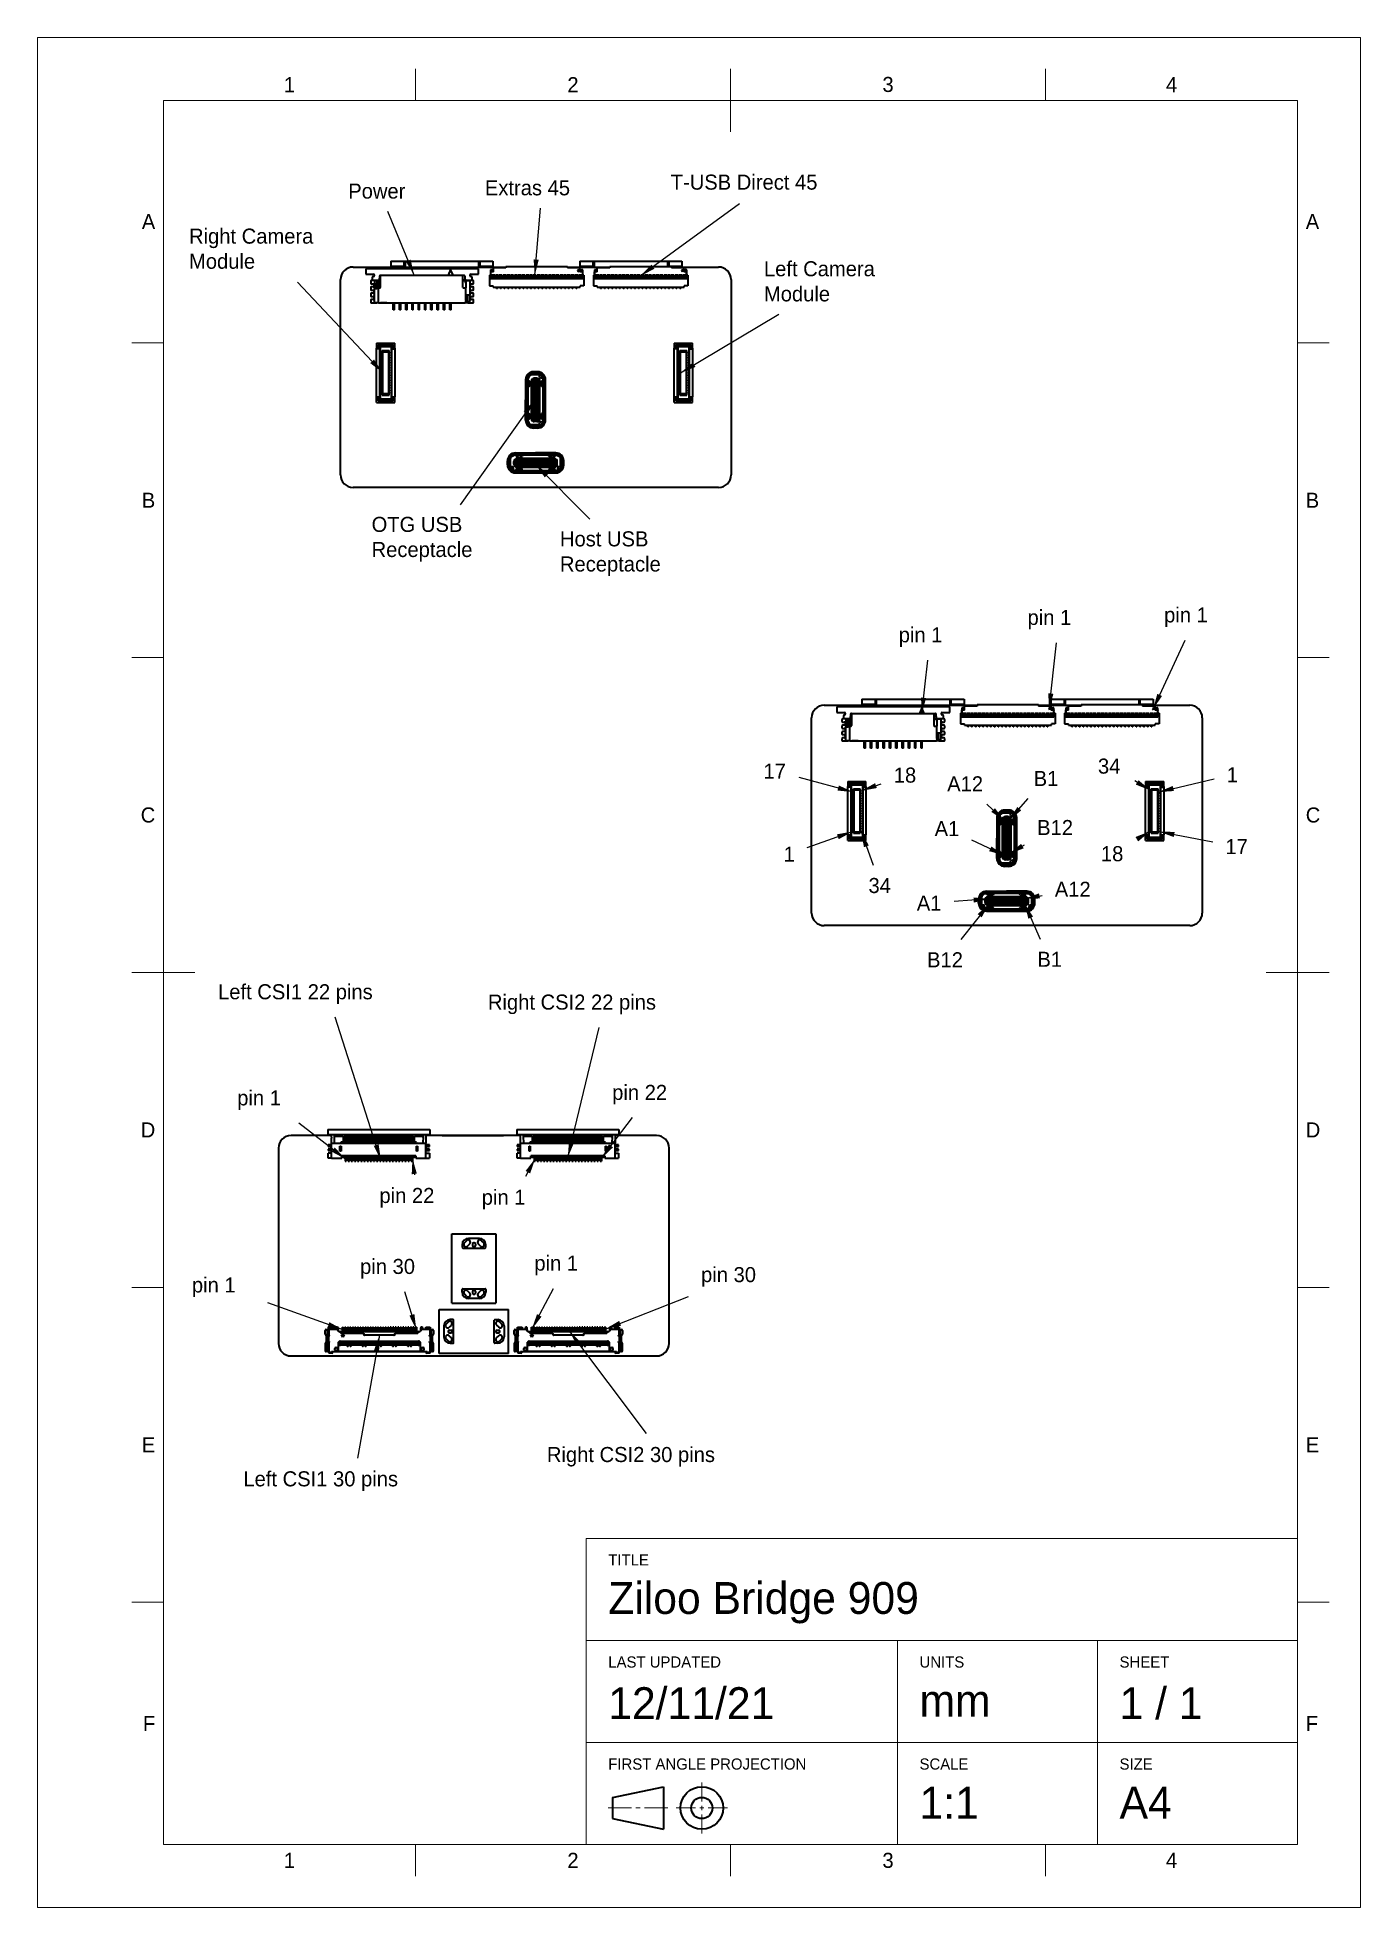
# Paper-space layout 'Sheet' of a CAD drawing. Header units: millimetres. Extents: x 0 to 210, y 0 to 297.
# The model-space entities are those that its viewports show. They can reach past a viewport. Long polylines and large blocks are cut down to what shows.
import ezdxf

# ---------------------------------------------------------------- set-up
doc = ezdxf.new("R2010")
doc.units = ezdxf.units.MM
for name, color, linetype in [('Annotations', 7, 'Continuous'), ('Border', 7, 'Continuous'), ('Geometries', 7, 'Continuous')]:
    doc.layers.add(name, color=color, linetype=linetype)
doc.styles.add('Shapr0', font='txt', dxfattribs={"height": 2.3925})
doc.styles.add('Shapr1', font='txt', dxfattribs={"height": 2.3925})
doc.dimstyles.new('ISO-25', dxfattribs={"dimtxt": 2.5, "dimasz": 2.5, "dimexe": 1.25, "dimexo": 0.625, "dimtad": 1, "dimtxsty": 'Standard', "dimcen": 2.5, "dimadec": 0, "dimazin": 0, "dimtfac": 1, "dimtmove": 0, "dimatfit": 3, "dimfxl": 1, "dimarcsym": 0})

psp = doc.layouts.new('Sheet')

msp = doc.modelspace()

# ---------------------------------------------------------------- texts
at = {"layer": 'Annotations', "linetype": 'Continuous', "lineweight": 15, "char_height": 1.7944, "width": 84.6667, "attachment_point": 4}
for s, insert in [('{\\fSF-Mono-Regular-Extended.ttf|b0|i0|c0|p0;\\H1.333333x;Power}', (49.33, 272.58)), ('{\\fSF-Mono-Regular-Extended.ttf|b0|i0|c0|p0;\\H1.333333x;Extras 45 }', (71.02, 273.1)), ('{\\fSF-Mono-Regular-Extended.ttf|b0|i0|c0|p0;\\H1.333333x;T-USB Direct 45}', (100.51, 274)), ('{\\fSF-Mono-Regular-Extended.ttf|b0|i0|c0|p0;\\H1.333333x;Right Camera \\PModule}', (24.06, 263.43)), ('{\\fSF-Mono-Regular-Extended.ttf|b0|i0|c0|p0;\\H1.333333x;Left Camera \\PModule}', (115.31, 258.25)), ('{\\fSF-Mono-Regular-Extended.ttf|b0|i0|c0|p0;\\H1.333333x;OTG USB \\PReceptacle}', (53.04, 217.31)), ('{\\fSF-Mono-Regular-Extended.ttf|b0|i0|c0|p0;\\H1.333333x;Host USB\\PReceptacle}', (82.93, 215.01)), ('{\\fSF-Mono-Regular-Extended.ttf|b0|i0|c0|p0;\\H1.333333x;pin 1}', (157.14, 204.53)), ('{\\fSF-Mono-Regular-Extended.ttf|b0|i0|c0|p0;\\H1.333333x;pin 1}', (178.82, 204.93)), ('{\\fSF-Mono-Regular-Extended.ttf|b0|i0|c0|p0;\\H1.333333x;pin 1}', (136.7, 201.77)), ('{\\fSF-Mono-Regular-Extended.ttf|b0|i0|c0|p0;\\H1.333333x;17}', (115.23, 180.47)), ('{\\fSF-Mono-Regular-Extended.ttf|b0|i0|c0|p0;\\H1.333333x;34}', (168.32, 181.26)), ('{\\fSF-Mono-Regular-Extended.ttf|b0|i0|c0|p0;\\H1.333333x;18}', (135.91, 179.83)), ('{\\fSF-Mono-Regular-Extended.ttf|b0|i0|c0|p0;\\H1.333333x;A12}', (144.39, 178.46)), ('{\\fSF-Mono-Regular-Extended.ttf|b0|i0|c0|p0;\\H1.333333x;B1}', (158.12, 179.31)), ('{\\fSF-Mono-Regular-Extended.ttf|b0|i0|c0|p0;\\H1.333333x;1}', (188.75, 179.9)), ('{\\fSF-Mono-Regular-Extended.ttf|b0|i0|c0|p0;\\H1.333333x;A1}', (142.4, 171.35)), ('{\\fSF-Mono-Regular-Extended.ttf|b0|i0|c0|p0;\\H1.333333x;B12}', (158.67, 171.52)), ('{\\fSF-Mono-Regular-Extended.ttf|b0|i0|c0|p0;\\H1.333333x;17}', (188.55, 168.49)), ('{\\fSF-Mono-Regular-Extended.ttf|b0|i0|c0|p0;\\H1.333333x;1}', (118.43, 167.29)), ('{\\fSF-Mono-Regular-Extended.ttf|b0|i0|c0|p0;\\H1.333333x;18}', (168.79, 167.35)), ('{\\fSF-Mono-Regular-Extended.ttf|b0|i0|c0|p0;\\H1.333333x;34}', (131.9, 162.3)), ('{\\fSF-Mono-Regular-Extended.ttf|b0|i0|c0|p0;\\H1.333333x;A1}', (139.57, 159.53)), ('{\\fSF-Mono-Regular-Extended.ttf|b0|i0|c0|p0;\\H1.333333x;A12}', (161.47, 161.72)), ('{\\fSF-Mono-Regular-Extended.ttf|b0|i0|c0|p0;\\H1.333333x;B12}', (141.2, 150.52)), ('{\\fSF-Mono-Regular-Extended.ttf|b0|i0|c0|p0;\\H1.333333x;B1}', (158.71, 150.6)), ('{\\fSF-Mono-Regular-Extended.ttf|b0|i0|c0|p0;\\H1.333333x;Left CSI1 22 pins}', (28.67, 145.08)), ('{\\fSF-Mono-Regular-Extended.ttf|b0|i0|c0|p0;\\H1.333333x;Right CSI2 22 pins}', (71.5, 143.44)), ('{\\fSF-Mono-Regular-Extended.ttf|b0|i0|c0|p0;\\H1.333333x;pin 22}', (91.22, 129.1)), ('{\\fSF-Mono-Regular-Extended.ttf|b0|i0|c0|p0;\\H1.333333x;pin 1}', (31.71, 128.23)), ('{\\fSF-Mono-Regular-Extended.ttf|b0|i0|c0|p0;\\H1.333333x;pin 22}', (54.28, 112.73)), ('{\\fSF-Mono-Regular-Extended.ttf|b0|i0|c0|p0;\\H1.333333x;pin 1}', (70.52, 112.45)), ('{\\fSF-Mono-Regular-Extended.ttf|b0|i0|c0|p0;\\H1.333333x;pin 30}', (51.21, 101.46)), ('{\\fSF-Mono-Regular-Extended.ttf|b0|i0|c0|p0;\\H1.333333x;pin 1}', (78.87, 101.99)), ('{\\fSF-Mono-Regular-Extended.ttf|b0|i0|c0|p0;\\H1.333333x;pin 30}', (105.33, 100.16)), ('{\\fSF-Mono-Regular-Extended.ttf|b0|i0|c0|p0;\\H1.333333x;pin 1}', (24.52, 98.52)), ('{\\fSF-Mono-Regular-Extended.ttf|b0|i0|c0|p0;\\H1.333333x;Right CSI2 30 pins}', (80.86, 71.59)), ('{\\fSF-Mono-Regular-Extended.ttf|b0|i0|c0|p0;\\H1.333333x;Left CSI1 30 pins}', (32.69, 67.73))]:
    msp.add_mtext(s, dxfattribs=dict(at, insert=insert))
at = {"layer": 'Border', "linetype": 'Continuous', "lineweight": 15, "char_height": 2.39, "width": 2.3925, "style": 'Shapr0'}
for s, insert, attachment_point in [('1', (40, 288.3), 8), ('2', (85, 288.3), 8), ('3', (135, 288.3), 8), ('4', (180, 288.3), 8), ('A', (18.7, 267.75), 6), ('A', (201.3, 267.75), 4), ('B', (18.7, 223.5), 6), ('B', (201.3, 223.5), 4), ('C', (18.7, 173.5), 6), ('C', (201.3, 173.5), 4), ('D', (18.7, 123.5), 6), ('D', (201.3, 123.5), 4), ('E', (18.7, 73.5), 6), ('E', (201.3, 73.5), 4), ('F', (18.7, 29.25), 6), ('F', (201.3, 29.25), 4), ('1', (40, 8.7), 2), ('2', (85, 8.7), 2), ('3', (135, 8.7), 2), ('4', (180, 8.7), 2)]:
    msp.add_mtext(s, dxfattribs=dict(at, insert=insert, attachment_point=attachment_point))
at = {"layer": 'Border', "linetype": 'Continuous', "lineweight": 15, "attachment_point": 7, "style": 'Shapr1'}
for s, insert, char_height in [('TITLE', (90.6, 54.33), 1.77), ('Ziloo Bridge 909', (90.6, 45.11), 5.0625), ('LAST UPDATED', (90.6, 38.09), 1.7705), ('UNITS', (140, 38.09), 1.77), ('SHEET', (171.75, 38.09), 1.77), ('12/11/21', (90.6, 29.86), 5.063), ('mm', (140, 30.34), 5.063), ('1 / 1', (171.75, 29.86), 5.063), ('FIRST ANGLE PROJECTION', (90.6, 21.89), 1.7705), ('SCALE', (140, 21.89), 1.77), ('SIZE', (171.75, 21.89), 1.77), ('1:1', (140, 14.12), 5.063), ('A4', (171.75, 14.14), 5.063)]:
    msp.add_mtext(s, dxfattribs=dict(at, insert=insert, char_height=char_height))

# ---------------------------------------------------------------- linework, layer by layer
at = {"layer": 'Border', "linetype": 'Continuous', "lineweight": 15}
for p, q in [((60, 287), (60, 292)), ((110, 282), (110, 292)), ((160, 287), (160, 292)), ((200, 287), (20, 287)), ((20, 287), (20, 10)), ((200, 10), (200, 287)), ((20, 248.5), (15, 248.5)), ((200, 248.5), (205, 248.5)), ((20, 198.5), (15, 198.5)), ((200, 198.5), (205, 198.5)), ((25, 148.5), (15, 148.5)), ((195, 148.5), (205, 148.5)), ((20, 98.5), (15, 98.5)), ((200, 98.5), (205, 98.5)), ((200, 58.6), (87.1, 58.6)), ((87.1, 10), (87.1, 58.6)), ((20, 48.5), (15, 48.5)), ((200, 48.5), (205, 48.5)), ((200, 42.4), (87.1, 42.4)), ((136.5, 10), (136.5, 42.4)), ((168.25, 10), (168.25, 42.4)), ((200, 26.2), (87.1, 26.2)), ((105.45, 16.84), (105.45, 19.88)), ((90.6, 15.82), (94.31, 15.82)), ((94.99, 15.82), (95.66, 15.82)), ((100.05, 15.82), (96.34, 15.82)), ((104.44, 15.82), (101.4, 15.82)), ((105.11, 15.82), (105.79, 15.82)), ((105.45, 15.49), (105.45, 16.16)), ((106.46, 15.82), (109.5, 15.82)), ((105.45, 14.81), (105.45, 11.77)), ((20, 10), (200, 10)), ((60, 10), (60, 5)), ((110, 10), (110, 5)), ((110, 10), (110, 5)), ((160, 10), (160, 5))]:
    msp.add_line(p, q, dxfattribs=at)
at = {"layer": 'Border', "linetype": 'Continuous', "lineweight": 40}
for p, q in [((91.28, 17.51), (99.38, 19.2)), ((99.38, 19.2), (99.38, 12.45)), ((91.28, 17.51), (91.28, 14.14)), ((91.28, 14.14), (99.38, 12.45))]:
    msp.add_line(p, q, dxfattribs=at)
for radius in [3.38, 1.69]:
    msp.add_circle((105.45, 15.82), radius, dxfattribs=at)
at = {"layer": 'Geometries', "linetype": 'Continuous', "lineweight": 40}
for p, q in [((56.08, 261.49), (58.15, 261.49)), ((56.08, 261.49), (56.08, 260.69)), ((58.15, 261.49), (70.2, 261.49)), ((58.15, 261.49), (58.35, 261.29)), ((58.15, 261.49), (58.15, 260.69)), ((70.2, 261.49), (70, 261.29)), ((70.2, 261.49), (72.28, 261.49)), ((70.2, 261.49), (70.2, 260.69)), ((72.28, 261.49), (72.28, 260.69)), ((86.08, 261.49), (86.08, 260.69)), ((86.08, 261.49), (88.15, 261.49)), ((88.15, 261.49), (100.2, 261.49)), ((88.15, 261.49), (88.35, 261.29)), ((88.15, 261.49), (88.15, 260.69)), ((100.2, 261.49), (100, 261.29)), ((100.2, 261.49), (102.28, 261.49)), ((100.2, 261.49), (100.2, 260.69)), ((102.28, 261.49), (102.28, 260.69)), ((48.1, 227.53), (48.1, 258.53)), ((50.1, 260.53), (56.68, 260.53)), ((70.02, 260.27), (52.11, 260.27)), ((52.11, 260.27), (52.11, 259.38)), ((52.11, 259.38), (53.31, 259.38)), ((53.13, 258.84), (53.13, 258.44)), ((53.13, 258.44), (54.22, 258.44)), ((54.22, 258.44), (54.32, 258.8)), ((54.22, 258.44), (54.4, 258.44)), ((54.32, 258.8), (54.32, 259.15)), ((54.4, 259.24), (65.2, 259.24)), ((54.4, 259.24), (54.4, 259.23)), ((54.4, 259.23), (54.4, 258.44)), ((54.4, 258.44), (54.4, 258.37)), ((56.08, 260.69), (56.68, 260.69)), ((56.68, 260.69), (56.68, 260.53)), ((56.68, 260.69), (57.48, 260.69)), ((56.68, 260.53), (57.08, 260.53)), ((57.48, 260.54), (57.08, 260.54)), ((57.08, 260.53), (57.08, 260.54)), ((57.08, 260.53), (71.28, 260.53)), ((57.48, 260.69), (57.48, 260.54)), ((57.48, 260.69), (58.15, 260.69)), ((58.35, 260.69), (58.15, 260.69)), ((58.35, 261.29), (58.35, 260.69)), ((65.58, 260.12), (65.2, 259.24)), ((65.2, 259.24), (65.96, 259.24)), ((65.96, 259.24), (65.58, 260.12)), ((65.96, 259.24), (67.53, 259.24)), ((67.53, 259.23), (67.53, 259.24)), ((67.53, 259.23), (67.73, 259.23)), ((67.53, 258.44), (67.53, 259.23)), ((67.9, 258.44), (67.53, 258.44)), ((67.53, 258.37), (67.53, 258.44)), ((67.81, 259.15), (67.81, 258.8)), ((67.81, 258.8), (67.9, 258.44)), ((67.9, 258.44), (69, 258.44)), ((68.82, 259.38), (70.02, 259.38)), ((69, 258.44), (69, 258.84)), ((70, 261.29), (70, 260.69)), ((70.2, 260.69), (70, 260.69)), ((70.02, 259.38), (70.02, 260.27)), ((70.2, 260.69), (70.88, 260.69)), ((70.88, 260.69), (70.88, 260.54)), ((70.88, 260.69), (71.68, 260.69)), ((70.88, 260.54), (71.28, 260.54)), ((71.28, 260.54), (71.28, 260.53)), ((71.28, 260.53), (71.68, 260.53)), ((71.68, 260.53), (71.68, 260.69)), ((71.68, 260.69), (72.28, 260.69)), ((71.68, 260.53), (74.36, 260.53)), ((71.74, 259.26), (71.87, 259.26)), ((71.74, 259.26), (71.74, 257.56)), ((71.87, 259.26), (71.93, 259.26)), ((71.92, 259.18), (71.87, 259.26)), ((71.92, 259.18), (71.93, 259.18)), ((71.92, 258.87), (71.92, 259.18)), ((71.92, 258.87), (71.93, 258.87)), ((71.92, 258.64), (71.92, 258.87)), ((72.31, 258.64), (71.92, 258.64)), ((72.05, 260.11), (71.93, 260.11)), ((71.93, 260.11), (71.93, 259.78)), ((71.93, 259.76), (71.93, 259.78)), ((71.93, 259.78), (72.05, 259.78)), ((71.93, 259.76), (71.93, 259.63)), ((71.93, 259.76), (71.94, 259.76)), ((71.93, 259.6), (71.93, 259.63)), ((71.94, 259.63), (71.93, 259.63)), ((71.93, 259.6), (71.93, 259.26)), ((71.94, 259.6), (71.93, 259.6)), ((71.93, 259.26), (71.93, 259.18)), ((71.93, 259.18), (71.93, 259.01)), ((71.93, 258.92), (71.93, 259.01)), ((71.93, 259.01), (71.94, 259.01)), ((71.93, 258.87), (71.93, 258.92)), ((71.93, 258.92), (72.05, 258.92)), ((71.93, 258.87), (72.05, 258.87)), ((72.05, 259.77), (71.94, 259.77)), ((71.94, 259.76), (71.94, 259.77)), ((71.94, 259.63), (71.94, 259.76)), ((71.94, 259.6), (71.94, 259.63)), ((71.94, 259.24), (71.94, 259.6)), ((71.94, 259.22), (71.94, 259.24)), ((72.58, 259.24), (71.94, 259.24)), ((71.94, 259.22), (71.94, 259.22)), ((71.94, 259.22), (72.16, 259.22)), ((71.94, 259.22), (72.58, 259.22)), ((71.94, 259.03), (71.94, 259.22)), ((71.94, 259.01), (71.94, 259.03)), ((71.94, 259.03), (72.16, 259.03)), ((71.94, 258.99), (71.94, 259.01)), ((71.94, 258.99), (72.05, 258.99)), ((72.05, 260.11), (72.05, 259.78)), ((72.05, 259.78), (72.05, 259.77)), ((72.1, 259.77), (72.05, 259.77)), ((72.05, 258.87), (72.05, 258.99)), ((72.05, 258.99), (72.05, 258.99)), ((72.05, 258.99), (72.16, 258.99)), ((72.05, 258.92), (72.05, 258.99)), ((72.05, 258.87), (72.05, 258.92)), ((72.05, 258.87), (72.2, 258.87)), ((72.05, 258.87), (72.05, 258.87)), ((72.14, 260.13), (72.1, 260.13)), ((72.1, 260.13), (72.1, 259.83)), ((72.1, 259.83), (72.1, 259.77)), ((72.1, 259.83), (72.26, 259.83)), ((72.31, 259.77), (72.1, 259.77)), ((72.14, 260.13), (72.21, 260.13)), ((72.26, 260.01), (72.14, 260.13)), ((72.16, 259.16), (72.16, 259.22)), ((72.16, 259.03), (72.16, 259.16)), ((72.16, 259.16), (72.2, 259.16)), ((72.16, 258.99), (72.16, 259.03)), ((72.2, 259.16), (72.2, 258.87)), ((72.2, 259.16), (72.31, 259.16)), ((72.2, 258.87), (72.31, 258.87)), ((72.21, 260.13), (72.36, 260.13)), ((72.31, 260.03), (72.21, 260.13)), ((72.26, 260.01), (72.31, 260.03)), ((72.26, 260.01), (72.26, 259.83)), ((72.31, 259.78), (72.26, 259.83)), ((72.31, 260.03), (72.31, 259.78)), ((72.31, 259.78), (72.31, 259.77)), ((72.36, 259.77), (72.31, 259.77)), ((72.31, 259.16), (72.31, 258.87)), ((72.31, 259.16), (72.36, 259.16)), ((72.31, 258.87), (72.31, 258.64)), ((72.58, 258.64), (72.31, 258.64)), ((74.36, 260.39), (72.36, 260.39)), ((72.36, 260.13), (72.36, 260.39)), ((72.36, 259.77), (72.36, 260.13)), ((72.36, 259.01), (72.36, 259.16)), ((72.58, 259.01), (72.36, 259.01)), ((72.58, 259.22), (72.58, 259.24)), ((72.58, 259.01), (72.58, 259.22)), ((72.58, 258.95), (72.58, 259.01)), ((72.58, 258.77), (72.58, 258.95)), ((72.7, 258.95), (72.58, 258.95)), ((72.58, 258.74), (72.58, 258.77)), ((72.7, 258.77), (72.58, 258.77)), ((72.58, 258.64), (72.58, 258.74)), ((72.7, 258.74), (72.58, 258.74)), ((72.7, 258.64), (72.58, 258.64)), ((72.7, 259.22), (72.7, 259.24)), ((73.18, 259.24), (72.7, 259.24)), ((72.7, 259.01), (72.7, 259.22)), ((72.7, 259.22), (73.18, 259.22)), ((72.88, 259.01), (72.7, 259.01)), ((72.7, 258.95), (72.7, 259.01)), ((72.7, 258.77), (72.7, 258.95)), ((72.7, 258.74), (72.7, 258.77)), ((72.7, 258.64), (72.7, 258.74)), ((72.88, 258.64), (72.7, 258.64)), ((72.88, 259.1), (72.88, 259.12)), ((73, 259.12), (72.88, 259.12)), ((73, 259.1), (72.88, 259.1)), ((72.88, 259.01), (72.88, 259.1)), ((72.88, 258.64), (72.88, 259.01)), ((73, 258.64), (72.88, 258.64)), ((73, 259.1), (73, 259.12)), ((73, 259.01), (73, 259.1)), ((73, 258.64), (73, 259.01)), ((73.18, 259.01), (73, 259.01)), ((73.18, 258.64), (73, 258.64)), ((73.18, 259.22), (73.18, 259.24)), ((73.18, 259.01), (73.18, 259.22)), ((73.18, 258.95), (73.18, 259.01)), ((73.18, 258.77), (73.18, 258.95)), ((73.3, 258.95), (73.18, 258.95)), ((73.18, 258.74), (73.18, 258.77)), ((73.3, 258.77), (73.18, 258.77)), ((73.18, 258.64), (73.18, 258.74)), ((73.3, 258.74), (73.18, 258.74)), ((73.3, 258.64), (73.18, 258.64)), ((73.3, 259.22), (73.3, 259.24)), ((73.78, 259.24), (73.3, 259.24)), ((73.3, 259.22), (73.78, 259.22)), ((73.3, 259.01), (73.3, 259.22)), ((73.48, 259.01), (73.3, 259.01)), ((73.3, 258.95), (73.3, 259.01)), ((73.3, 258.77), (73.3, 258.95)), ((73.3, 258.74), (73.3, 258.77)), ((73.3, 258.64), (73.3, 258.74)), ((73.48, 258.64), (73.3, 258.64)), ((73.48, 259.1), (73.48, 259.12)), ((73.6, 259.12), (73.48, 259.12)), ((73.48, 259.01), (73.48, 259.1)), ((73.6, 259.1), (73.48, 259.1)), ((73.48, 258.64), (73.48, 259.01)), ((73.6, 258.64), (73.48, 258.64)), ((73.6, 259.1), (73.6, 259.12)), ((73.6, 259.01), (73.6, 259.1)), ((73.6, 258.64), (73.6, 259.01)), ((73.78, 259.01), (73.6, 259.01)), ((73.78, 258.64), (73.6, 258.64)), ((73.78, 259.22), (73.78, 259.24)), ((73.78, 259.01), (73.78, 259.22)), ((73.78, 258.95), (73.78, 259.01)), ((73.78, 258.77), (73.78, 258.95)), ((73.9, 258.95), (73.78, 258.95)), ((73.9, 258.77), (73.78, 258.77)), ((73.78, 258.74), (73.78, 258.77)), ((73.78, 258.64), (73.78, 258.74)), ((73.9, 258.74), (73.78, 258.74)), ((73.9, 258.64), (73.78, 258.64)), ((73.9, 259.22), (73.9, 259.24)), ((74.38, 259.24), (73.9, 259.24)), ((73.9, 259.22), (74.38, 259.22)), ((73.9, 259.01), (73.9, 259.22)), ((74.08, 259.01), (73.9, 259.01)), ((73.9, 258.95), (73.9, 259.01)), ((73.9, 258.77), (73.9, 258.95)), ((73.9, 258.74), (73.9, 258.77)), ((73.9, 258.64), (73.9, 258.74)), ((74.08, 258.64), (73.9, 258.64)), ((74.2, 259.12), (74.08, 259.12)), ((74.08, 259.1), (74.08, 259.12)), ((74.2, 259.1), (74.08, 259.1)), ((74.08, 259.01), (74.08, 259.1)), ((74.08, 258.64), (74.08, 259.01)), ((74.2, 258.64), (74.08, 258.64)), ((74.2, 259.1), (74.2, 259.12)), ((74.2, 259.01), (74.2, 259.1)), ((74.2, 258.64), (74.2, 259.01)), ((74.38, 259.01), (74.2, 259.01)), ((74.38, 258.64), (74.2, 258.64)), ((74.36, 260.59), (74.36, 260.53)), ((84.11, 260.59), (74.36, 260.59)), ((74.36, 260.53), (74.36, 260.39)), ((74.38, 259.22), (74.38, 259.24)), ((74.38, 259.01), (74.38, 259.22)), ((74.38, 258.95), (74.38, 259.01)), ((74.38, 258.77), (74.38, 258.95)), ((74.5, 258.95), (74.38, 258.95)), ((74.38, 258.74), (74.38, 258.77)), ((74.5, 258.77), (74.38, 258.77)), ((74.38, 258.64), (74.38, 258.74)), ((74.5, 258.74), (74.38, 258.74)), ((74.5, 258.64), (74.38, 258.64)), ((74.98, 259.24), (74.5, 259.24)), ((74.5, 259.22), (74.5, 259.24)), ((74.5, 259.22), (74.98, 259.22)), ((74.5, 259.01), (74.5, 259.22)), ((74.68, 259.01), (74.5, 259.01)), ((74.5, 258.95), (74.5, 259.01)), ((74.5, 258.77), (74.5, 258.95)), ((74.5, 258.74), (74.5, 258.77)), ((74.5, 258.64), (74.5, 258.74)), ((74.68, 258.64), (74.5, 258.64)), ((74.68, 259.1), (74.68, 259.12)), ((74.8, 259.12), (74.68, 259.12)), ((74.68, 259.01), (74.68, 259.1)), ((74.8, 259.1), (74.68, 259.1)), ((74.68, 258.64), (74.68, 259.01)), ((74.8, 258.64), (74.68, 258.64)), ((74.8, 259.1), (74.8, 259.12)), ((74.8, 259.01), (74.8, 259.1)), ((74.8, 258.64), (74.8, 259.01)), ((74.98, 259.01), (74.8, 259.01)), ((74.98, 258.64), (74.8, 258.64)), ((74.98, 259.22), (74.98, 259.24)), ((74.98, 259.01), (74.98, 259.22)), ((74.98, 258.95), (74.98, 259.01)), ((74.98, 258.77), (74.98, 258.95)), ((75.1, 258.95), (74.98, 258.95)), ((74.98, 258.74), (74.98, 258.77)), ((75.1, 258.77), (74.98, 258.77)), ((74.98, 258.64), (74.98, 258.74)), ((75.1, 258.74), (74.98, 258.74)), ((75.1, 258.64), (74.98, 258.64)), ((75.1, 259.22), (75.1, 259.24)), ((75.58, 259.24), (75.1, 259.24)), ((75.1, 259.01), (75.1, 259.22)), ((75.1, 259.22), (75.58, 259.22)), ((75.28, 259.01), (75.1, 259.01)), ((75.1, 258.95), (75.1, 259.01)), ((75.1, 258.77), (75.1, 258.95)), ((75.1, 258.74), (75.1, 258.77)), ((75.1, 258.64), (75.1, 258.74)), ((75.28, 258.64), (75.1, 258.64)), ((75.28, 259.1), (75.28, 259.12)), ((75.4, 259.12), (75.28, 259.12)), ((75.28, 259.01), (75.28, 259.1)), ((75.4, 259.1), (75.28, 259.1)), ((75.28, 258.64), (75.28, 259.01)), ((75.4, 258.64), (75.28, 258.64)), ((75.4, 259.1), (75.4, 259.12)), ((75.4, 259.01), (75.4, 259.1)), ((75.4, 258.64), (75.4, 259.01)), ((75.58, 259.01), (75.4, 259.01)), ((75.58, 258.64), (75.4, 258.64)), ((75.58, 259.22), (75.58, 259.24)), ((75.58, 259.01), (75.58, 259.22)), ((75.58, 258.95), (75.58, 259.01)), ((75.58, 258.77), (75.58, 258.95)), ((75.7, 258.95), (75.58, 258.95)), ((75.7, 258.77), (75.58, 258.77)), ((75.58, 258.74), (75.58, 258.77)), ((75.58, 258.64), (75.58, 258.74)), ((75.7, 258.74), (75.58, 258.74)), ((75.7, 258.64), (75.58, 258.64)), ((75.7, 259.22), (75.7, 259.24)), ((76.18, 259.24), (75.7, 259.24)), ((75.7, 259.22), (76.18, 259.22)), ((75.7, 259.01), (75.7, 259.22)), ((75.88, 259.01), (75.7, 259.01)), ((75.7, 258.95), (75.7, 259.01)), ((75.7, 258.77), (75.7, 258.95)), ((75.7, 258.74), (75.7, 258.77)), ((75.7, 258.64), (75.7, 258.74)), ((75.88, 258.64), (75.7, 258.64)), ((76, 259.12), (75.88, 259.12)), ((75.88, 259.1), (75.88, 259.12)), ((75.88, 259.01), (75.88, 259.1)), ((76, 259.1), (75.88, 259.1)), ((75.88, 258.64), (75.88, 259.01)), ((76, 258.64), (75.88, 258.64)), ((76, 259.1), (76, 259.12)), ((76, 259.01), (76, 259.1)), ((76.18, 259.01), (76, 259.01)), ((76, 258.64), (76, 259.01)), ((76.18, 258.64), (76, 258.64)), ((76.18, 259.22), (76.18, 259.24)), ((76.18, 259.01), (76.18, 259.22)), ((76.18, 258.95), (76.18, 259.01)), ((76.18, 258.77), (76.18, 258.95)), ((76.3, 258.95), (76.18, 258.95)), ((76.18, 258.74), (76.18, 258.77)), ((76.3, 258.77), (76.18, 258.77)), ((76.18, 258.64), (76.18, 258.74)), ((76.3, 258.74), (76.18, 258.74)), ((76.3, 258.64), (76.18, 258.64)), ((76.3, 259.22), (76.3, 259.24)), ((76.78, 259.24), (76.3, 259.24)), ((76.3, 259.22), (76.78, 259.22)), ((76.3, 259.01), (76.3, 259.22)), ((76.48, 259.01), (76.3, 259.01)), ((76.3, 258.95), (76.3, 259.01)), ((76.3, 258.77), (76.3, 258.95)), ((76.3, 258.74), (76.3, 258.77)), ((76.3, 258.64), (76.3, 258.74)), ((76.48, 258.64), (76.3, 258.64)), ((76.48, 259.1), (76.48, 259.12)), ((76.6, 259.12), (76.48, 259.12)), ((76.48, 259.01), (76.48, 259.1)), ((76.6, 259.1), (76.48, 259.1)), ((76.48, 258.64), (76.48, 259.01)), ((76.6, 258.64), (76.48, 258.64)), ((76.6, 259.1), (76.6, 259.12)), ((76.6, 259.01), (76.6, 259.1)), ((76.6, 258.64), (76.6, 259.01)), ((76.78, 259.01), (76.6, 259.01)), ((76.78, 258.64), (76.6, 258.64)), ((76.78, 259.22), (76.78, 259.24)), ((76.78, 259.01), (76.78, 259.22)), ((76.78, 258.95), (76.78, 259.01)), ((76.78, 258.77), (76.78, 258.95)), ((76.9, 258.95), (76.78, 258.95)), ((76.78, 258.74), (76.78, 258.77)), ((76.9, 258.77), (76.78, 258.77)), ((76.9, 258.74), (76.78, 258.74)), ((76.78, 258.64), (76.78, 258.74)), ((76.9, 258.64), (76.78, 258.64)), ((76.9, 259.22), (76.9, 259.24)), ((77.38, 259.24), (76.9, 259.24)), ((76.9, 259.22), (77.38, 259.22)), ((76.9, 259.01), (76.9, 259.22)), ((77.08, 259.01), (76.9, 259.01)), ((76.9, 258.95), (76.9, 259.01)), ((76.9, 258.77), (76.9, 258.95)), ((76.9, 258.74), (76.9, 258.77)), ((76.9, 258.64), (76.9, 258.74)), ((77.08, 258.64), (76.9, 258.64)), ((77.2, 259.12), (77.08, 259.12)), ((77.08, 259.1), (77.08, 259.12)), ((77.08, 259.01), (77.08, 259.1)), ((77.2, 259.1), (77.08, 259.1)), ((77.08, 258.64), (77.08, 259.01)), ((77.2, 258.64), (77.08, 258.64)), ((77.2, 259.1), (77.2, 259.12)), ((77.2, 259.01), (77.2, 259.1)), ((77.2, 258.64), (77.2, 259.01)), ((77.38, 259.01), (77.2, 259.01)), ((77.38, 258.64), (77.2, 258.64)), ((77.38, 259.22), (77.38, 259.24)), ((77.38, 259.01), (77.38, 259.22)), ((77.38, 258.95), (77.38, 259.01)), ((77.38, 258.77), (77.38, 258.95)), ((77.5, 258.95), (77.38, 258.95)), ((77.38, 258.74), (77.38, 258.77)), ((77.5, 258.77), (77.38, 258.77)), ((77.38, 258.64), (77.38, 258.74)), ((77.5, 258.74), (77.38, 258.74)), ((77.5, 258.64), (77.38, 258.64)), ((77.5, 259.22), (77.5, 259.24)), ((77.98, 259.24), (77.5, 259.24)), ((77.5, 259.22), (77.98, 259.22)), ((77.5, 259.01), (77.5, 259.22)), ((77.68, 259.01), (77.5, 259.01)), ((77.5, 258.95), (77.5, 259.01)), ((77.5, 258.77), (77.5, 258.95)), ((77.5, 258.74), (77.5, 258.77)), ((77.5, 258.64), (77.5, 258.74)), ((77.68, 258.64), (77.5, 258.64)), ((77.68, 259.1), (77.68, 259.12)), ((77.8, 259.12), (77.68, 259.12)), ((77.8, 259.1), (77.68, 259.1)), ((77.68, 259.01), (77.68, 259.1)), ((77.68, 258.64), (77.68, 259.01)), ((77.8, 258.64), (77.68, 258.64)), ((77.8, 259.1), (77.8, 259.12)), ((77.8, 259.01), (77.8, 259.1)), ((77.8, 258.64), (77.8, 259.01)), ((77.98, 259.01), (77.8, 259.01)), ((77.98, 258.64), (77.8, 258.64)), ((77.98, 259.22), (77.98, 259.24)), ((77.98, 259.01), (77.98, 259.22)), ((77.98, 258.95), (77.98, 259.01)), ((77.98, 258.77), (77.98, 258.95)), ((78.1, 258.95), (77.98, 258.95)), ((77.98, 258.74), (77.98, 258.77)), ((78.1, 258.77), (77.98, 258.77)), ((77.98, 258.64), (77.98, 258.74)), ((78.1, 258.74), (77.98, 258.74)), ((78.1, 258.64), (77.98, 258.64)), ((78.1, 259.22), (78.1, 259.24)), ((78.58, 259.24), (78.1, 259.24)), ((78.1, 259.22), (78.58, 259.22)), ((78.1, 259.01), (78.1, 259.22)), ((78.28, 259.01), (78.1, 259.01)), ((78.1, 258.95), (78.1, 259.01)), ((78.1, 258.77), (78.1, 258.95)), ((78.1, 258.74), (78.1, 258.77)), ((78.1, 258.64), (78.1, 258.74)), ((78.28, 258.64), (78.1, 258.64)), ((78.28, 259.1), (78.28, 259.12)), ((78.4, 259.12), (78.28, 259.12)), ((78.28, 259.01), (78.28, 259.1)), ((78.4, 259.1), (78.28, 259.1)), ((78.28, 258.64), (78.28, 259.01)), ((78.4, 258.64), (78.28, 258.64)), ((78.4, 259.1), (78.4, 259.12)), ((78.4, 259.01), (78.4, 259.1)), ((78.4, 258.64), (78.4, 259.01)), ((78.58, 259.01), (78.4, 259.01)), ((78.58, 258.64), (78.4, 258.64)), ((78.58, 259.22), (78.58, 259.24)), ((78.58, 259.01), (78.58, 259.22)), ((78.58, 258.95), (78.58, 259.01)), ((78.58, 258.77), (78.58, 258.95)), ((78.7, 258.95), (78.58, 258.95)), ((78.58, 258.74), (78.58, 258.77)), ((78.7, 258.77), (78.58, 258.77)), ((78.58, 258.64), (78.58, 258.74)), ((78.7, 258.74), (78.58, 258.74)), ((78.7, 258.64), (78.58, 258.64)), ((78.7, 259.22), (78.7, 259.24)), ((79.18, 259.24), (78.7, 259.24)), ((78.7, 259.22), (79.18, 259.22)), ((78.7, 259.01), (78.7, 259.22)), ((78.88, 259.01), (78.7, 259.01)), ((78.7, 258.95), (78.7, 259.01)), ((78.7, 258.77), (78.7, 258.95)), ((78.7, 258.74), (78.7, 258.77)), ((78.7, 258.64), (78.7, 258.74)), ((78.88, 258.64), (78.7, 258.64)), ((78.88, 259.1), (78.88, 259.12)), ((79, 259.12), (78.88, 259.12)), ((78.88, 259.01), (78.88, 259.1)), ((79, 259.1), (78.88, 259.1)), ((78.88, 258.64), (78.88, 259.01)), ((79, 258.64), (78.88, 258.64)), ((79, 259.1), (79, 259.12)), ((79, 259.01), (79, 259.1)), ((79.18, 259.01), (79, 259.01)), ((79, 258.64), (79, 259.01)), ((79.18, 258.64), (79, 258.64)), ((79.18, 259.22), (79.18, 259.24)), ((79.18, 259.01), (79.18, 259.22)), ((79.18, 258.95), (79.18, 259.01)), ((79.3, 258.95), (79.18, 258.95)), ((79.18, 258.77), (79.18, 258.95)), ((79.18, 258.74), (79.18, 258.77)), ((79.3, 258.77), (79.18, 258.77)), ((79.18, 258.64), (79.18, 258.74)), ((79.3, 258.74), (79.18, 258.74)), ((79.3, 258.64), (79.18, 258.64)), ((79.3, 259.22), (79.3, 259.24)), ((79.78, 259.24), (79.3, 259.24)), ((79.3, 259.22), (79.78, 259.22)), ((79.3, 259.01), (79.3, 259.22)), ((79.48, 259.01), (79.3, 259.01)), ((79.3, 258.95), (79.3, 259.01)), ((79.3, 258.77), (79.3, 258.95)), ((79.3, 258.74), (79.3, 258.77)), ((79.3, 258.64), (79.3, 258.74)), ((79.48, 258.64), (79.3, 258.64)), ((79.48, 259.1), (79.48, 259.12)), ((79.6, 259.12), (79.48, 259.12)), ((79.48, 259.01), (79.48, 259.1)), ((79.6, 259.1), (79.48, 259.1)), ((79.48, 258.64), (79.48, 259.01)), ((79.6, 258.64), (79.48, 258.64)), ((79.6, 259.1), (79.6, 259.12)), ((79.6, 259.01), (79.6, 259.1)), ((79.6, 258.64), (79.6, 259.01)), ((79.78, 259.01), (79.6, 259.01)), ((79.78, 258.64), (79.6, 258.64)), ((79.78, 259.22), (79.78, 259.24)), ((79.78, 259.01), (79.78, 259.22)), ((79.78, 258.95), (79.78, 259.01)), ((79.9, 258.95), (79.78, 258.95)), ((79.78, 258.77), (79.78, 258.95)), ((79.78, 258.74), (79.78, 258.77)), ((79.9, 258.77), (79.78, 258.77)), ((79.78, 258.64), (79.78, 258.74)), ((79.9, 258.74), (79.78, 258.74)), ((79.9, 258.64), (79.78, 258.64)), ((79.9, 259.22), (79.9, 259.24)), ((80.38, 259.24), (79.9, 259.24)), ((79.9, 259.22), (80.38, 259.22)), ((79.9, 259.01), (79.9, 259.22)), ((80.08, 259.01), (79.9, 259.01)), ((79.9, 258.95), (79.9, 259.01)), ((79.9, 258.77), (79.9, 258.95)), ((79.9, 258.74), (79.9, 258.77)), ((79.9, 258.64), (79.9, 258.74)), ((80.08, 258.64), (79.9, 258.64)), ((80.08, 259.1), (80.08, 259.12)), ((80.2, 259.12), (80.08, 259.12)), ((80.2, 259.1), (80.08, 259.1)), ((80.08, 259.01), (80.08, 259.1)), ((80.08, 258.64), (80.08, 259.01)), ((80.2, 258.64), (80.08, 258.64)), ((80.2, 259.1), (80.2, 259.12)), ((80.2, 259.01), (80.2, 259.1)), ((80.2, 258.64), (80.2, 259.01)), ((80.38, 259.01), (80.2, 259.01)), ((80.38, 258.64), (80.2, 258.64)), ((80.38, 259.22), (80.38, 259.24)), ((80.38, 259.01), (80.38, 259.22)), ((80.38, 258.95), (80.38, 259.01)), ((80.38, 258.77), (80.38, 258.95)), ((80.5, 258.95), (80.38, 258.95)), ((80.38, 258.74), (80.38, 258.77)), ((80.5, 258.77), (80.38, 258.77)), ((80.5, 258.74), (80.38, 258.74)), ((80.38, 258.64), (80.38, 258.74)), ((80.5, 258.64), (80.38, 258.64)), ((80.5, 259.22), (80.5, 259.24)), ((80.98, 259.24), (80.5, 259.24)), ((80.5, 259.22), (80.98, 259.22)), ((80.5, 259.01), (80.5, 259.22)), ((80.68, 259.01), (80.5, 259.01)), ((80.5, 258.95), (80.5, 259.01)), ((80.5, 258.77), (80.5, 258.95)), ((80.5, 258.74), (80.5, 258.77)), ((80.5, 258.64), (80.5, 258.74)), ((80.68, 258.64), (80.5, 258.64)), ((80.68, 259.1), (80.68, 259.12)), ((80.8, 259.12), (80.68, 259.12)), ((80.8, 259.1), (80.68, 259.1)), ((80.68, 259.01), (80.68, 259.1)), ((80.68, 258.64), (80.68, 259.01)), ((80.8, 258.64), (80.68, 258.64)), ((80.8, 259.1), (80.8, 259.12)), ((80.8, 259.01), (80.8, 259.1)), ((80.8, 258.64), (80.8, 259.01)), ((80.98, 259.01), (80.8, 259.01)), ((80.98, 258.64), (80.8, 258.64)), ((80.98, 259.22), (80.98, 259.24)), ((80.98, 259.01), (80.98, 259.22)), ((80.98, 258.95), (80.98, 259.01)), ((80.98, 258.77), (80.98, 258.95)), ((81.1, 258.95), (80.98, 258.95)), ((80.98, 258.74), (80.98, 258.77)), ((81.1, 258.77), (80.98, 258.77)), ((81.1, 258.74), (80.98, 258.74)), ((80.98, 258.64), (80.98, 258.74)), ((81.1, 258.64), (80.98, 258.64)), ((81.1, 259.22), (81.1, 259.24)), ((81.58, 259.24), (81.1, 259.24)), ((81.1, 259.22), (81.58, 259.22)), ((81.1, 259.01), (81.1, 259.22)), ((81.28, 259.01), (81.1, 259.01)), ((81.1, 258.95), (81.1, 259.01)), ((81.1, 258.77), (81.1, 258.95)), ((81.1, 258.74), (81.1, 258.77)), ((81.1, 258.64), (81.1, 258.74)), ((81.28, 258.64), (81.1, 258.64)), ((81.28, 259.1), (81.28, 259.12)), ((81.4, 259.12), (81.28, 259.12)), ((81.4, 259.1), (81.28, 259.1)), ((81.28, 259.01), (81.28, 259.1)), ((81.28, 258.64), (81.28, 259.01)), ((81.4, 258.64), (81.28, 258.64)), ((81.4, 259.1), (81.4, 259.12)), ((81.4, 259.01), (81.4, 259.1)), ((81.4, 258.64), (81.4, 259.01)), ((81.58, 259.01), (81.4, 259.01)), ((81.58, 258.64), (81.4, 258.64)), ((81.58, 259.22), (81.58, 259.24)), ((81.58, 259.01), (81.58, 259.22)), ((81.58, 258.95), (81.58, 259.01)), ((81.58, 258.77), (81.58, 258.95)), ((81.7, 258.95), (81.58, 258.95)), ((81.58, 258.74), (81.58, 258.77)), ((81.7, 258.77), (81.58, 258.77)), ((81.58, 258.64), (81.58, 258.74)), ((81.7, 258.74), (81.58, 258.74)), ((81.7, 258.64), (81.58, 258.64)), ((81.7, 259.22), (81.7, 259.24)), ((82.18, 259.24), (81.7, 259.24)), ((81.7, 259.22), (82.18, 259.22)), ((81.7, 259.01), (81.7, 259.22)), ((81.88, 259.01), (81.7, 259.01)), ((81.7, 258.95), (81.7, 259.01)), ((81.7, 258.77), (81.7, 258.95)), ((81.7, 258.74), (81.7, 258.77)), ((81.7, 258.64), (81.7, 258.74)), ((81.88, 258.64), (81.7, 258.64)), ((81.88, 259.1), (81.88, 259.12)), ((82, 259.12), (81.88, 259.12)), ((81.88, 259.01), (81.88, 259.1)), ((82, 259.1), (81.88, 259.1)), ((81.88, 258.64), (81.88, 259.01)), ((82, 258.64), (81.88, 258.64)), ((82, 259.1), (82, 259.12)), ((82, 259.01), (82, 259.1)), ((82.18, 259.01), (82, 259.01)), ((82, 258.64), (82, 259.01)), ((82.18, 258.64), (82, 258.64)), ((82.18, 259.22), (82.18, 259.24)), ((82.18, 259.01), (82.18, 259.22)), ((82.18, 258.95), (82.18, 259.01)), ((82.18, 258.77), (82.18, 258.95)), ((82.3, 258.95), (82.18, 258.95)), ((82.18, 258.74), (82.18, 258.77)), ((82.3, 258.77), (82.18, 258.77)), ((82.18, 258.64), (82.18, 258.74)), ((82.3, 258.74), (82.18, 258.74)), ((82.3, 258.64), (82.18, 258.64)), ((82.3, 259.22), (82.3, 259.24)), ((82.78, 259.24), (82.3, 259.24)), ((82.3, 259.01), (82.3, 259.22)), ((82.3, 259.22), (82.78, 259.22)), ((82.48, 259.01), (82.3, 259.01)), ((82.3, 258.95), (82.3, 259.01)), ((82.3, 258.77), (82.3, 258.95)), ((82.3, 258.74), (82.3, 258.77)), ((82.3, 258.64), (82.3, 258.74)), ((82.48, 258.64), (82.3, 258.64)), ((82.48, 259.1), (82.48, 259.12)), ((82.6, 259.12), (82.48, 259.12)), ((82.48, 259.01), (82.48, 259.1)), ((82.6, 259.1), (82.48, 259.1)), ((82.48, 258.64), (82.48, 259.01)), ((82.6, 258.64), (82.48, 258.64)), ((82.6, 259.1), (82.6, 259.12)), ((82.6, 259.01), (82.6, 259.1)), ((82.6, 258.64), (82.6, 259.01)), ((82.78, 259.01), (82.6, 259.01)), ((82.78, 258.64), (82.6, 258.64)), ((82.78, 259.22), (82.78, 259.24)), ((82.78, 259.01), (82.78, 259.22)), ((82.78, 258.95), (82.78, 259.01)), ((82.78, 258.77), (82.78, 258.95)), ((82.9, 258.95), (82.78, 258.95)), ((82.78, 258.74), (82.78, 258.77)), ((82.9, 258.77), (82.78, 258.77)), ((82.78, 258.64), (82.78, 258.74)), ((82.9, 258.74), (82.78, 258.74)), ((82.9, 258.64), (82.78, 258.64)), ((82.9, 259.22), (82.9, 259.24)), ((83.38, 259.24), (82.9, 259.24)), ((82.9, 259.22), (83.38, 259.22)), ((82.9, 259.01), (82.9, 259.22)), ((83.08, 259.01), (82.9, 259.01)), ((82.9, 258.95), (82.9, 259.01)), ((82.9, 258.77), (82.9, 258.95)), ((82.9, 258.74), (82.9, 258.77)), ((82.9, 258.64), (82.9, 258.74)), ((83.08, 258.64), (82.9, 258.64)), ((83.08, 259.1), (83.08, 259.12)), ((83.2, 259.12), (83.08, 259.12)), ((83.2, 259.1), (83.08, 259.1)), ((83.08, 259.01), (83.08, 259.1)), ((83.08, 258.64), (83.08, 259.01)), ((83.2, 258.64), (83.08, 258.64)), ((83.2, 259.1), (83.2, 259.12)), ((83.2, 259.01), (83.2, 259.1)), ((83.2, 258.64), (83.2, 259.01)), ((83.38, 259.01), (83.2, 259.01)), ((83.38, 258.64), (83.2, 258.64)), ((83.38, 259.22), (83.38, 259.24)), ((83.38, 259.01), (83.38, 259.22)), ((83.38, 258.95), (83.38, 259.01)), ((83.38, 258.77), (83.38, 258.95)), ((83.5, 258.95), (83.38, 258.95)), ((83.38, 258.74), (83.38, 258.77)), ((83.5, 258.77), (83.38, 258.77)), ((83.38, 258.64), (83.38, 258.74)), ((83.5, 258.74), (83.38, 258.74)), ((83.5, 258.64), (83.38, 258.64)), ((83.5, 259.22), (83.5, 259.24)), ((83.98, 259.24), (83.5, 259.24)), ((83.5, 259.01), (83.5, 259.22)), ((83.5, 259.22), (83.98, 259.22)), ((83.68, 259.01), (83.5, 259.01)), ((83.5, 258.95), (83.5, 259.01)), ((83.5, 258.77), (83.5, 258.95)), ((83.5, 258.74), (83.5, 258.77)), ((83.5, 258.64), (83.5, 258.74)), ((83.68, 258.64), (83.5, 258.64)), ((83.68, 259.1), (83.68, 259.12)), ((83.8, 259.12), (83.68, 259.12)), ((83.68, 259.01), (83.68, 259.1)), ((83.8, 259.1), (83.68, 259.1)), ((83.68, 258.64), (83.68, 259.01)), ((83.8, 258.64), (83.68, 258.64)), ((83.8, 259.1), (83.8, 259.12)), ((83.8, 259.01), (83.8, 259.1)), ((83.98, 259.01), (83.8, 259.01)), ((83.8, 258.64), (83.8, 259.01)), ((83.98, 258.64), (83.8, 258.64)), ((83.98, 259.22), (83.98, 259.24)), ((83.98, 259.01), (83.98, 259.22)), ((83.98, 258.95), (83.98, 259.01)), ((83.98, 258.77), (83.98, 258.95)), ((84.1, 258.95), (83.98, 258.95)), ((84.1, 258.77), (83.98, 258.77)), ((83.98, 258.74), (83.98, 258.77)), ((83.98, 258.64), (83.98, 258.74)), ((84.1, 258.74), (83.98, 258.74)), ((84.1, 258.64), (83.98, 258.64)), ((84.1, 259.22), (84.1, 259.24)), ((84.58, 259.24), (84.1, 259.24)), ((84.1, 259.22), (84.58, 259.22)), ((84.1, 259.01), (84.1, 259.22)), ((84.28, 259.01), (84.1, 259.01)), ((84.1, 258.95), (84.1, 259.01)), ((84.1, 258.77), (84.1, 258.95)), ((84.1, 258.74), (84.1, 258.77)), ((84.1, 258.64), (84.1, 258.74)), ((84.28, 258.64), (84.1, 258.64)), ((84.11, 260.59), (84.11, 260.53)), ((84.11, 260.53), (84.11, 260.39)), ((84.11, 260.53), (86.68, 260.53)), ((86.11, 260.39), (84.11, 260.39)), ((84.28, 259.1), (84.28, 259.12)), ((84.4, 259.12), (84.28, 259.12)), ((84.4, 259.1), (84.28, 259.1)), ((84.28, 259.01), (84.28, 259.1)), ((84.28, 258.64), (84.28, 259.01)), ((84.4, 258.64), (84.28, 258.64)), ((84.4, 259.1), (84.4, 259.12)), ((84.4, 259.01), (84.4, 259.1)), ((84.4, 258.64), (84.4, 259.01)), ((84.58, 259.01), (84.4, 259.01)), ((84.58, 258.64), (84.4, 258.64)), ((84.58, 259.22), (84.58, 259.24)), ((84.58, 259.01), (84.58, 259.22)), ((84.58, 258.95), (84.58, 259.01)), ((84.58, 258.77), (84.58, 258.95)), ((84.7, 258.95), (84.58, 258.95)), ((84.58, 258.74), (84.58, 258.77)), ((84.7, 258.77), (84.58, 258.77)), ((84.7, 258.74), (84.58, 258.74)), ((84.58, 258.64), (84.58, 258.74)), ((84.7, 258.64), (84.58, 258.64)), ((84.7, 259.22), (84.7, 259.24)), ((85.18, 259.24), (84.7, 259.24)), ((84.7, 259.22), (85.18, 259.22)), ((84.7, 259.01), (84.7, 259.22)), ((84.88, 259.01), (84.7, 259.01)), ((84.7, 258.95), (84.7, 259.01)), ((84.7, 258.77), (84.7, 258.95)), ((84.7, 258.74), (84.7, 258.77)), ((84.7, 258.64), (84.7, 258.74)), ((84.88, 258.64), (84.7, 258.64)), ((84.88, 259.1), (84.88, 259.12)), ((85, 259.12), (84.88, 259.12)), ((84.88, 259.01), (84.88, 259.1)), ((85, 259.1), (84.88, 259.1)), ((84.88, 258.64), (84.88, 259.01)), ((85, 258.64), (84.88, 258.64)), ((85, 259.1), (85, 259.12)), ((85, 259.01), (85, 259.1)), ((85, 258.64), (85, 259.01)), ((85.18, 259.01), (85, 259.01)), ((85.18, 258.64), (85, 258.64)), ((85.18, 259.22), (85.18, 259.24)), ((85.18, 259.01), (85.18, 259.22)), ((85.18, 258.95), (85.18, 259.01)), ((85.18, 258.77), (85.18, 258.95)), ((85.3, 258.95), (85.18, 258.95)), ((85.3, 258.77), (85.18, 258.77)), ((85.18, 258.74), (85.18, 258.77)), ((85.18, 258.64), (85.18, 258.74)), ((85.3, 258.74), (85.18, 258.74)), ((85.3, 258.64), (85.18, 258.64)), ((85.3, 259.22), (85.3, 259.24)), ((85.78, 259.24), (85.3, 259.24)), ((85.3, 259.22), (85.78, 259.22)), ((85.3, 259.01), (85.3, 259.22)), ((85.48, 259.01), (85.3, 259.01)), ((85.3, 258.95), (85.3, 259.01)), ((85.3, 258.77), (85.3, 258.95)), ((85.3, 258.74), (85.3, 258.77)), ((85.3, 258.64), (85.3, 258.74)), ((85.48, 258.64), (85.3, 258.64)), ((85.48, 259.1), (85.48, 259.12)), ((85.6, 259.12), (85.48, 259.12)), ((85.48, 259.01), (85.48, 259.1)), ((85.6, 259.1), (85.48, 259.1)), ((85.48, 258.64), (85.48, 259.01)), ((85.6, 258.64), (85.48, 258.64)), ((85.6, 259.1), (85.6, 259.12)), ((85.6, 259.01), (85.6, 259.1)), ((85.6, 258.64), (85.6, 259.01)), ((85.78, 259.01), (85.6, 259.01)), ((85.78, 258.64), (85.6, 258.64)), ((85.71, 260.01), (85.84, 259.79)), ((85.96, 260.01), (85.71, 260.01)), ((85.78, 259.22), (85.78, 259.24)), ((85.78, 259.01), (85.78, 259.22)), ((85.78, 258.95), (85.78, 259.01)), ((85.78, 258.77), (85.78, 258.95)), ((85.9, 258.95), (85.78, 258.95)), ((85.78, 258.74), (85.78, 258.77)), ((85.9, 258.77), (85.78, 258.77)), ((85.78, 258.64), (85.78, 258.74)), ((85.9, 258.74), (85.78, 258.74)), ((85.9, 258.64), (85.78, 258.64)), ((85.84, 259.79), (85.96, 260.01)), ((85.9, 259.22), (85.9, 259.24)), ((86.54, 259.24), (85.9, 259.24)), ((85.9, 259.22), (86.54, 259.22)), ((85.9, 259.01), (85.9, 259.22)), ((86.11, 259.01), (85.9, 259.01)), ((85.9, 258.95), (85.9, 259.01)), ((85.9, 258.77), (85.9, 258.95)), ((85.9, 258.74), (85.9, 258.77)), ((85.9, 258.64), (85.9, 258.74)), ((86.16, 258.64), (85.9, 258.64)), ((86.08, 260.69), (86.68, 260.69)), ((86.11, 260.13), (86.11, 260.39)), ((86.11, 260.13), (86.26, 260.13)), ((86.11, 259.77), (86.11, 260.13)), ((86.16, 259.77), (86.11, 259.77)), ((86.11, 259.01), (86.11, 259.16)), ((86.16, 259.16), (86.11, 259.16)), ((86.26, 260.13), (86.16, 260.03)), ((86.16, 259.78), (86.16, 260.03)), ((86.16, 260.03), (86.21, 260.01)), ((86.21, 259.83), (86.16, 259.78)), ((86.16, 259.78), (86.16, 259.77)), ((86.37, 259.77), (86.16, 259.77)), ((86.27, 259.16), (86.16, 259.16)), ((86.16, 259.16), (86.16, 258.87)), ((86.16, 258.87), (86.16, 258.64)), ((86.16, 258.87), (86.27, 258.87)), ((86.55, 258.64), (86.16, 258.64)), ((86.33, 260.13), (86.21, 260.01)), ((86.21, 259.83), (86.21, 260.01)), ((86.21, 259.83), (86.37, 259.83)), ((86.26, 260.13), (86.33, 260.13)), ((86.27, 259.16), (86.27, 258.87)), ((86.31, 259.16), (86.27, 259.16)), ((86.27, 258.87), (86.42, 258.87)), ((86.31, 259.16), (86.31, 259.22)), ((86.54, 259.22), (86.31, 259.22)), ((86.31, 259.03), (86.31, 259.16)), ((86.31, 258.99), (86.31, 259.03)), ((86.54, 259.03), (86.31, 259.03)), ((86.42, 258.99), (86.31, 258.99)), ((86.37, 260.13), (86.33, 260.13)), ((86.37, 260.13), (86.37, 259.83)), ((86.37, 259.83), (86.37, 259.77)), ((86.43, 259.77), (86.37, 259.77)), ((86.42, 258.87), (86.42, 258.99)), ((86.43, 258.99), (86.42, 258.99)), ((86.42, 258.87), (86.43, 258.87)), ((86.43, 259.78), (86.43, 260.11)), ((86.55, 260.11), (86.43, 260.11)), ((86.43, 259.77), (86.43, 259.78)), ((86.43, 259.78), (86.55, 259.78)), ((86.54, 259.77), (86.43, 259.77)), ((86.43, 258.92), (86.43, 258.99)), ((86.54, 258.99), (86.43, 258.99)), ((86.43, 258.87), (86.43, 258.92)), ((86.55, 258.92), (86.43, 258.92)), ((86.43, 258.87), (86.55, 258.87)), ((86.54, 259.76), (86.54, 259.77)), ((86.54, 259.76), (86.55, 259.76)), ((86.54, 259.63), (86.54, 259.76)), ((86.55, 259.63), (86.54, 259.63)), ((86.54, 259.6), (86.54, 259.63)), ((86.55, 259.6), (86.54, 259.6)), ((86.54, 259.24), (86.54, 259.6)), ((86.54, 259.22), (86.54, 259.24)), ((86.54, 259.03), (86.54, 259.22)), ((86.54, 259.22), (86.54, 259.22)), ((86.54, 259.01), (86.54, 259.03)), ((86.54, 258.99), (86.54, 259.01)), ((86.55, 259.01), (86.54, 259.01)), ((86.55, 259.78), (86.55, 260.11)), ((86.55, 259.78), (86.55, 259.76)), ((86.55, 259.63), (86.55, 259.76)), ((86.55, 259.63), (86.55, 259.6)), ((86.55, 259.26), (86.55, 259.6)), ((86.55, 259.26), (86.6, 259.26)), ((86.55, 259.18), (86.55, 259.26)), ((86.6, 259.26), (86.55, 259.18)), ((86.55, 259.18), (86.55, 259.18)), ((86.55, 259.01), (86.55, 259.18)), ((86.55, 258.87), (86.55, 259.18)), ((86.55, 258.92), (86.55, 259.01)), ((86.55, 258.87), (86.55, 258.92)), ((86.55, 258.87), (86.55, 258.87)), ((86.55, 258.64), (86.55, 258.87)), ((86.74, 259.26), (86.6, 259.26)), ((86.68, 260.69), (86.68, 260.53)), ((86.68, 260.69), (87.48, 260.69)), ((86.68, 260.53), (87.08, 260.53)), ((86.74, 259.26), (86.74, 257.56)), ((87.08, 260.53), (87.08, 260.54)), ((87.48, 260.54), (87.08, 260.54)), ((87.08, 260.53), (90.86, 260.53)), ((87.48, 260.69), (87.48, 260.54)), ((87.48, 260.69), (88.15, 260.69)), ((88.35, 260.69), (88.15, 260.69)), ((88.24, 259.26), (88.37, 259.26)), ((88.24, 259.26), (88.24, 257.56)), ((88.35, 261.29), (88.35, 260.69)), ((88.37, 259.26), (88.43, 259.26)), ((88.42, 259.18), (88.37, 259.26)), ((88.42, 259.18), (88.43, 259.18)), ((88.42, 258.87), (88.42, 259.18)), ((88.42, 258.64), (88.42, 258.87)), ((88.42, 258.87), (88.43, 258.87)), ((88.81, 258.64), (88.42, 258.64)), ((88.43, 260.11), (88.43, 259.78)), ((88.55, 260.11), (88.43, 260.11)), ((88.43, 259.76), (88.43, 259.78)), ((88.43, 259.78), (88.55, 259.78)), ((88.43, 259.76), (88.44, 259.76)), ((88.43, 259.76), (88.43, 259.63)), ((88.43, 259.6), (88.43, 259.63)), ((88.44, 259.63), (88.43, 259.63)), ((88.43, 259.6), (88.43, 259.26)), ((88.44, 259.6), (88.43, 259.6)), ((88.43, 259.26), (88.43, 259.18)), ((88.43, 259.18), (88.43, 259.01)), ((88.43, 259.01), (88.44, 259.01)), ((88.43, 258.92), (88.43, 259.01)), ((88.43, 258.87), (88.43, 258.92)), ((88.43, 258.92), (88.55, 258.92)), ((88.43, 258.87), (88.55, 258.87)), ((88.55, 259.77), (88.44, 259.77)), ((88.44, 259.76), (88.44, 259.77)), ((88.44, 259.63), (88.44, 259.76)), ((88.44, 259.6), (88.44, 259.63)), ((88.44, 259.24), (88.44, 259.6)), ((88.44, 259.22), (88.44, 259.24)), ((89.08, 259.24), (88.44, 259.24)), ((88.44, 259.22), (88.44, 259.22)), ((88.44, 259.22), (88.66, 259.22)), ((88.44, 259.22), (89.08, 259.22)), ((88.44, 259.03), (88.44, 259.22)), ((88.44, 259.01), (88.44, 259.03)), ((88.44, 259.03), (88.66, 259.03)), ((88.44, 258.99), (88.44, 259.01)), ((88.44, 258.99), (88.55, 258.99)), ((88.55, 260.11), (88.55, 259.78)), ((88.55, 259.78), (88.55, 259.77)), ((88.6, 259.77), (88.55, 259.77)), ((88.55, 258.92), (88.55, 258.99)), ((88.55, 258.99), (88.66, 258.99)), ((88.55, 258.99), (88.55, 258.99)), ((88.55, 258.87), (88.55, 258.99)), ((88.55, 258.87), (88.55, 258.92)), ((88.55, 258.87), (88.7, 258.87)), ((88.55, 258.87), (88.55, 258.87)), ((88.64, 260.13), (88.6, 260.13)), ((88.6, 260.13), (88.6, 259.83)), ((88.6, 259.83), (88.6, 259.77)), ((88.6, 259.83), (88.76, 259.83)), ((88.81, 259.77), (88.6, 259.77)), ((88.64, 260.13), (88.71, 260.13)), ((88.76, 260.01), (88.64, 260.13)), ((88.66, 259.16), (88.66, 259.22)), ((88.66, 259.03), (88.66, 259.16)), ((88.66, 259.16), (88.7, 259.16)), ((88.66, 258.99), (88.66, 259.03)), ((88.7, 259.16), (88.7, 258.87)), ((88.7, 259.16), (88.81, 259.16)), ((88.7, 258.87), (88.81, 258.87)), ((88.71, 260.13), (88.86, 260.13)), ((88.81, 260.03), (88.71, 260.13)), ((88.76, 260.01), (88.81, 260.03)), ((88.76, 260.01), (88.76, 259.83)), ((88.81, 259.78), (88.76, 259.83)), ((88.81, 260.03), (88.81, 259.78)), ((88.81, 259.78), (88.81, 259.77)), ((88.86, 259.77), (88.81, 259.77)), ((88.81, 259.16), (88.81, 258.87)), ((88.81, 259.16), (88.86, 259.16)), ((88.81, 258.87), (88.81, 258.64)), ((89.08, 258.64), (88.81, 258.64)), ((90.86, 260.39), (88.86, 260.39)), ((88.86, 260.13), (88.86, 260.39)), ((88.86, 259.77), (88.86, 260.13)), ((88.86, 259.01), (88.86, 259.16)), ((89.08, 259.01), (88.86, 259.01)), ((89.08, 259.22), (89.08, 259.24)), ((89.08, 259.01), (89.08, 259.22)), ((89.08, 258.95), (89.08, 259.01)), ((89.08, 258.77), (89.08, 258.95)), ((89.2, 258.95), (89.08, 258.95)), ((89.08, 258.74), (89.08, 258.77)), ((89.2, 258.77), (89.08, 258.77)), ((89.08, 258.64), (89.08, 258.74)), ((89.2, 258.74), (89.08, 258.74)), ((89.2, 258.64), (89.08, 258.64)), ((89.2, 259.22), (89.2, 259.24)), ((89.68, 259.24), (89.2, 259.24)), ((89.2, 259.01), (89.2, 259.22)), ((89.2, 259.22), (89.68, 259.22)), ((89.38, 259.01), (89.2, 259.01)), ((89.2, 258.95), (89.2, 259.01)), ((89.2, 258.77), (89.2, 258.95)), ((89.2, 258.74), (89.2, 258.77)), ((89.2, 258.64), (89.2, 258.74)), ((89.38, 258.64), (89.2, 258.64)), ((89.5, 259.12), (89.38, 259.12)), ((89.38, 259.1), (89.38, 259.12)), ((89.38, 259.01), (89.38, 259.1)), ((89.5, 259.1), (89.38, 259.1)), ((89.38, 258.64), (89.38, 259.01)), ((89.5, 258.64), (89.38, 258.64)), ((89.5, 259.1), (89.5, 259.12)), ((89.5, 259.01), (89.5, 259.1)), ((89.5, 258.64), (89.5, 259.01)), ((89.68, 259.01), (89.5, 259.01)), ((89.68, 258.64), (89.5, 258.64)), ((89.68, 259.22), (89.68, 259.24)), ((89.68, 259.01), (89.68, 259.22)), ((89.68, 258.95), (89.68, 259.01)), ((89.68, 258.77), (89.68, 258.95)), ((89.8, 258.95), (89.68, 258.95)), ((89.68, 258.74), (89.68, 258.77)), ((89.8, 258.77), (89.68, 258.77)), ((89.68, 258.64), (89.68, 258.74)), ((89.8, 258.74), (89.68, 258.74)), ((89.8, 258.64), (89.68, 258.64)), ((89.8, 259.22), (89.8, 259.24)), ((90.28, 259.24), (89.8, 259.24)), ((89.8, 259.22), (90.28, 259.22)), ((89.8, 259.01), (89.8, 259.22)), ((89.98, 259.01), (89.8, 259.01)), ((89.8, 258.95), (89.8, 259.01)), ((89.8, 258.77), (89.8, 258.95)), ((89.8, 258.74), (89.8, 258.77)), ((89.8, 258.64), (89.8, 258.74)), ((89.98, 258.64), (89.8, 258.64)), ((89.98, 259.1), (89.98, 259.12)), ((90.1, 259.12), (89.98, 259.12)), ((90.1, 259.1), (89.98, 259.1)), ((89.98, 259.01), (89.98, 259.1)), ((89.98, 258.64), (89.98, 259.01)), ((90.1, 258.64), (89.98, 258.64)), ((90.1, 259.1), (90.1, 259.12)), ((90.1, 259.01), (90.1, 259.1)), ((90.28, 259.01), (90.1, 259.01)), ((90.1, 258.64), (90.1, 259.01)), ((90.28, 258.64), (90.1, 258.64)), ((90.28, 259.22), (90.28, 259.24)), ((90.28, 259.01), (90.28, 259.22)), ((90.28, 258.95), (90.28, 259.01)), ((90.28, 258.77), (90.28, 258.95)), ((90.4, 258.95), (90.28, 258.95)), ((90.28, 258.74), (90.28, 258.77)), ((90.4, 258.77), (90.28, 258.77)), ((90.28, 258.64), (90.28, 258.74)), ((90.4, 258.74), (90.28, 258.74)), ((90.4, 258.64), (90.28, 258.64)), ((90.4, 259.22), (90.4, 259.24)), ((90.88, 259.24), (90.4, 259.24)), ((90.4, 259.22), (90.88, 259.22)), ((90.4, 259.01), (90.4, 259.22)), ((90.58, 259.01), (90.4, 259.01)), ((90.4, 258.95), (90.4, 259.01)), ((90.4, 258.77), (90.4, 258.95)), ((90.4, 258.74), (90.4, 258.77)), ((90.4, 258.64), (90.4, 258.74)), ((90.58, 258.64), (90.4, 258.64)), ((90.58, 259.1), (90.58, 259.12)), ((90.7, 259.12), (90.58, 259.12)), ((90.7, 259.1), (90.58, 259.1)), ((90.58, 259.01), (90.58, 259.1)), ((90.58, 258.64), (90.58, 259.01)), ((90.7, 258.64), (90.58, 258.64)), ((90.7, 259.1), (90.7, 259.12)), ((90.7, 259.01), (90.7, 259.1)), ((90.88, 259.01), (90.7, 259.01)), ((90.7, 258.64), (90.7, 259.01)), ((90.88, 258.64), (90.7, 258.64)), ((100.61, 260.59), (90.86, 260.59)), ((90.86, 260.59), (90.86, 260.53)), ((90.86, 260.53), (90.86, 260.39)), ((90.88, 259.22), (90.88, 259.24)), ((90.88, 259.01), (90.88, 259.22)), ((90.88, 258.95), (90.88, 259.01)), ((91, 258.95), (90.88, 258.95)), ((90.88, 258.77), (90.88, 258.95)), ((90.88, 258.74), (90.88, 258.77)), ((91, 258.77), (90.88, 258.77)), ((90.88, 258.64), (90.88, 258.74)), ((91, 258.74), (90.88, 258.74)), ((91, 258.64), (90.88, 258.64)), ((91.48, 259.24), (91, 259.24)), ((91, 259.22), (91, 259.24)), ((91, 259.22), (91.48, 259.22)), ((91, 259.01), (91, 259.22)), ((91.18, 259.01), (91, 259.01)), ((91, 258.95), (91, 259.01)), ((91, 258.77), (91, 258.95)), ((91, 258.74), (91, 258.77)), ((91, 258.64), (91, 258.74)), ((91.18, 258.64), (91, 258.64)), ((91.18, 259.1), (91.18, 259.12)), ((91.3, 259.12), (91.18, 259.12)), ((91.3, 259.1), (91.18, 259.1)), ((91.18, 259.01), (91.18, 259.1)), ((91.18, 258.64), (91.18, 259.01)), ((91.3, 258.64), (91.18, 258.64)), ((91.3, 259.1), (91.3, 259.12)), ((91.3, 259.01), (91.3, 259.1)), ((91.48, 259.01), (91.3, 259.01)), ((91.3, 258.64), (91.3, 259.01)), ((91.48, 258.64), (91.3, 258.64)), ((91.48, 259.22), (91.48, 259.24)), ((91.48, 259.01), (91.48, 259.22)), ((91.48, 258.95), (91.48, 259.01)), ((91.48, 258.77), (91.48, 258.95)), ((91.6, 258.95), (91.48, 258.95)), ((91.48, 258.74), (91.48, 258.77)), ((91.6, 258.77), (91.48, 258.77)), ((91.48, 258.64), (91.48, 258.74)), ((91.6, 258.74), (91.48, 258.74)), ((91.6, 258.64), (91.48, 258.64)), ((91.6, 259.22), (91.6, 259.24)), ((92.08, 259.24), (91.6, 259.24)), ((91.6, 259.22), (92.08, 259.22)), ((91.6, 259.01), (91.6, 259.22)), ((91.78, 259.01), (91.6, 259.01)), ((91.6, 258.95), (91.6, 259.01)), ((91.6, 258.77), (91.6, 258.95)), ((91.6, 258.74), (91.6, 258.77)), ((91.6, 258.64), (91.6, 258.74)), ((91.78, 258.64), (91.6, 258.64)), ((91.78, 259.1), (91.78, 259.12)), ((91.9, 259.12), (91.78, 259.12)), ((91.9, 259.1), (91.78, 259.1)), ((91.78, 259.01), (91.78, 259.1)), ((91.78, 258.64), (91.78, 259.01)), ((91.9, 258.64), (91.78, 258.64)), ((91.9, 259.1), (91.9, 259.12)), ((91.9, 259.01), (91.9, 259.1)), ((91.9, 258.64), (91.9, 259.01)), ((92.08, 259.01), (91.9, 259.01)), ((92.08, 258.64), (91.9, 258.64)), ((92.08, 259.22), (92.08, 259.24)), ((92.08, 259.01), (92.08, 259.22)), ((92.08, 258.95), (92.08, 259.01)), ((92.2, 258.95), (92.08, 258.95)), ((92.08, 258.77), (92.08, 258.95)), ((92.08, 258.74), (92.08, 258.77)), ((92.2, 258.77), (92.08, 258.77)), ((92.08, 258.64), (92.08, 258.74)), ((92.2, 258.74), (92.08, 258.74)), ((92.2, 258.64), (92.08, 258.64)), ((92.68, 259.24), (92.2, 259.24)), ((92.2, 259.22), (92.2, 259.24)), ((92.2, 259.22), (92.68, 259.22)), ((92.2, 259.01), (92.2, 259.22)), ((92.38, 259.01), (92.2, 259.01)), ((92.2, 258.95), (92.2, 259.01)), ((92.2, 258.77), (92.2, 258.95)), ((92.2, 258.74), (92.2, 258.77)), ((92.2, 258.64), (92.2, 258.74)), ((92.38, 258.64), (92.2, 258.64)), ((92.38, 259.1), (92.38, 259.12)), ((92.5, 259.12), (92.38, 259.12)), ((92.38, 259.01), (92.38, 259.1)), ((92.5, 259.1), (92.38, 259.1)), ((92.38, 258.64), (92.38, 259.01)), ((92.5, 258.64), (92.38, 258.64)), ((92.5, 259.1), (92.5, 259.12)), ((92.5, 259.01), (92.5, 259.1)), ((92.5, 258.64), (92.5, 259.01)), ((92.68, 259.01), (92.5, 259.01)), ((92.68, 258.64), (92.5, 258.64)), ((92.68, 259.22), (92.68, 259.24)), ((92.68, 259.01), (92.68, 259.22)), ((92.68, 258.95), (92.68, 259.01)), ((92.68, 258.77), (92.68, 258.95)), ((92.8, 258.95), (92.68, 258.95)), ((92.68, 258.74), (92.68, 258.77)), ((92.8, 258.77), (92.68, 258.77)), ((92.68, 258.64), (92.68, 258.74)), ((92.8, 258.74), (92.68, 258.74)), ((92.8, 258.64), (92.68, 258.64)), ((92.8, 259.22), (92.8, 259.24)), ((93.28, 259.24), (92.8, 259.24)), ((92.8, 259.22), (93.28, 259.22)), ((92.8, 259.01), (92.8, 259.22)), ((92.98, 259.01), (92.8, 259.01)), ((92.8, 258.95), (92.8, 259.01)), ((92.8, 258.77), (92.8, 258.95)), ((92.8, 258.74), (92.8, 258.77)), ((92.8, 258.64), (92.8, 258.74)), ((92.98, 258.64), (92.8, 258.64)), ((93.1, 259.12), (92.98, 259.12)), ((92.98, 259.1), (92.98, 259.12)), ((93.1, 259.1), (92.98, 259.1)), ((92.98, 259.01), (92.98, 259.1)), ((92.98, 258.64), (92.98, 259.01)), ((93.1, 258.64), (92.98, 258.64)), ((93.1, 259.1), (93.1, 259.12)), ((93.1, 259.01), (93.1, 259.1)), ((93.1, 258.64), (93.1, 259.01)), ((93.28, 259.01), (93.1, 259.01)), ((93.28, 258.64), (93.1, 258.64)), ((93.28, 259.22), (93.28, 259.24)), ((93.28, 259.01), (93.28, 259.22)), ((93.28, 258.95), (93.28, 259.01)), ((93.28, 258.77), (93.28, 258.95)), ((93.4, 258.95), (93.28, 258.95)), ((93.28, 258.74), (93.28, 258.77)), ((93.4, 258.77), (93.28, 258.77)), ((93.28, 258.64), (93.28, 258.74)), ((93.4, 258.74), (93.28, 258.74)), ((93.4, 258.64), (93.28, 258.64)), ((93.4, 259.22), (93.4, 259.24)), ((93.88, 259.24), (93.4, 259.24)), ((93.4, 259.22), (93.88, 259.22)), ((93.4, 259.01), (93.4, 259.22)), ((93.58, 259.01), (93.4, 259.01)), ((93.4, 258.95), (93.4, 259.01)), ((93.4, 258.77), (93.4, 258.95)), ((93.4, 258.74), (93.4, 258.77)), ((93.4, 258.64), (93.4, 258.74)), ((93.58, 258.64), (93.4, 258.64)), ((93.58, 259.1), (93.58, 259.12)), ((93.7, 259.12), (93.58, 259.12)), ((93.58, 259.01), (93.58, 259.1)), ((93.7, 259.1), (93.58, 259.1)), ((93.58, 258.64), (93.58, 259.01)), ((93.7, 258.64), (93.58, 258.64)), ((93.7, 259.1), (93.7, 259.12)), ((93.7, 259.01), (93.7, 259.1)), ((93.7, 258.64), (93.7, 259.01)), ((93.88, 259.01), (93.7, 259.01)), ((93.88, 258.64), (93.7, 258.64)), ((93.88, 259.22), (93.88, 259.24)), ((93.88, 259.01), (93.88, 259.22)), ((93.88, 258.95), (93.88, 259.01)), ((93.88, 258.77), (93.88, 258.95)), ((94, 258.95), (93.88, 258.95)), ((93.88, 258.74), (93.88, 258.77)), ((94, 258.77), (93.88, 258.77)), ((94, 258.74), (93.88, 258.74)), ((93.88, 258.64), (93.88, 258.74)), ((94, 258.64), (93.88, 258.64)), ((94, 259.22), (94, 259.24)), ((94.48, 259.24), (94, 259.24)), ((94, 259.22), (94.48, 259.22)), ((94, 259.01), (94, 259.22)), ((94.18, 259.01), (94, 259.01)), ((94, 258.95), (94, 259.01)), ((94, 258.77), (94, 258.95)), ((94, 258.74), (94, 258.77)), ((94, 258.64), (94, 258.74)), ((94.18, 258.64), (94, 258.64)), ((94.3, 259.12), (94.18, 259.12)), ((94.18, 259.1), (94.18, 259.12)), ((94.18, 259.01), (94.18, 259.1)), ((94.3, 259.1), (94.18, 259.1)), ((94.18, 258.64), (94.18, 259.01)), ((94.3, 258.64), (94.18, 258.64)), ((94.3, 259.1), (94.3, 259.12)), ((94.3, 259.01), (94.3, 259.1)), ((94.3, 258.64), (94.3, 259.01)), ((94.48, 259.01), (94.3, 259.01)), ((94.48, 258.64), (94.3, 258.64)), ((94.48, 259.22), (94.48, 259.24)), ((94.48, 259.01), (94.48, 259.22)), ((94.48, 258.95), (94.48, 259.01)), ((94.6, 258.95), (94.48, 258.95)), ((94.48, 258.77), (94.48, 258.95)), ((94.48, 258.74), (94.48, 258.77)), ((94.6, 258.77), (94.48, 258.77)), ((94.6, 258.74), (94.48, 258.74)), ((94.48, 258.64), (94.48, 258.74)), ((94.6, 258.64), (94.48, 258.64)), ((94.6, 259.22), (94.6, 259.24)), ((95.08, 259.24), (94.6, 259.24)), ((94.6, 259.01), (94.6, 259.22)), ((94.6, 259.22), (95.08, 259.22)), ((94.78, 259.01), (94.6, 259.01)), ((94.6, 258.95), (94.6, 259.01)), ((94.6, 258.77), (94.6, 258.95)), ((94.6, 258.74), (94.6, 258.77)), ((94.6, 258.64), (94.6, 258.74)), ((94.78, 258.64), (94.6, 258.64)), ((94.78, 259.1), (94.78, 259.12)), ((94.9, 259.12), (94.78, 259.12)), ((94.78, 259.01), (94.78, 259.1)), ((94.9, 259.1), (94.78, 259.1)), ((94.78, 258.64), (94.78, 259.01)), ((94.9, 258.64), (94.78, 258.64)), ((94.9, 259.1), (94.9, 259.12)), ((94.9, 259.01), (94.9, 259.1)), ((94.9, 258.64), (94.9, 259.01)), ((95.08, 259.01), (94.9, 259.01)), ((95.08, 258.64), (94.9, 258.64)), ((95.08, 259.22), (95.08, 259.24)), ((95.08, 259.01), (95.08, 259.22)), ((95.08, 258.95), (95.08, 259.01)), ((95.08, 258.77), (95.08, 258.95)), ((95.2, 258.95), (95.08, 258.95)), ((95.08, 258.74), (95.08, 258.77)), ((95.2, 258.77), (95.08, 258.77)), ((95.2, 258.74), (95.08, 258.74)), ((95.08, 258.64), (95.08, 258.74)), ((95.2, 258.64), (95.08, 258.64)), ((95.2, 259.22), (95.2, 259.24)), ((95.68, 259.24), (95.2, 259.24)), ((95.2, 259.22), (95.68, 259.22)), ((95.2, 259.01), (95.2, 259.22)), ((95.38, 259.01), (95.2, 259.01)), ((95.2, 258.95), (95.2, 259.01)), ((95.2, 258.77), (95.2, 258.95)), ((95.2, 258.74), (95.2, 258.77)), ((95.2, 258.64), (95.2, 258.74)), ((95.38, 258.64), (95.2, 258.64)), ((95.38, 259.1), (95.38, 259.12)), ((95.5, 259.12), (95.38, 259.12)), ((95.5, 259.1), (95.38, 259.1)), ((95.38, 259.01), (95.38, 259.1)), ((95.38, 258.64), (95.38, 259.01)), ((95.5, 258.64), (95.38, 258.64)), ((95.5, 259.1), (95.5, 259.12)), ((95.5, 259.01), (95.5, 259.1)), ((95.5, 258.64), (95.5, 259.01)), ((95.68, 259.01), (95.5, 259.01)), ((95.68, 258.64), (95.5, 258.64)), ((95.68, 259.22), (95.68, 259.24)), ((95.68, 259.01), (95.68, 259.22)), ((95.68, 258.95), (95.68, 259.01)), ((95.68, 258.77), (95.68, 258.95)), ((95.8, 258.95), (95.68, 258.95)), ((95.68, 258.74), (95.68, 258.77)), ((95.8, 258.77), (95.68, 258.77)), ((95.68, 258.64), (95.68, 258.74)), ((95.8, 258.74), (95.68, 258.74)), ((95.8, 258.64), (95.68, 258.64)), ((95.8, 259.22), (95.8, 259.24)), ((96.28, 259.24), (95.8, 259.24)), ((95.8, 259.22), (96.28, 259.22)), ((95.8, 259.01), (95.8, 259.22)), ((95.98, 259.01), (95.8, 259.01)), ((95.8, 258.95), (95.8, 259.01)), ((95.8, 258.77), (95.8, 258.95)), ((95.8, 258.74), (95.8, 258.77)), ((95.8, 258.64), (95.8, 258.74)), ((95.98, 258.64), (95.8, 258.64)), ((96.1, 259.12), (95.98, 259.12)), ((95.98, 259.1), (95.98, 259.12)), ((95.98, 259.01), (95.98, 259.1)), ((96.1, 259.1), (95.98, 259.1)), ((95.98, 258.64), (95.98, 259.01)), ((96.1, 258.64), (95.98, 258.64)), ((96.1, 259.1), (96.1, 259.12)), ((96.1, 259.01), (96.1, 259.1)), ((96.28, 259.01), (96.1, 259.01)), ((96.1, 258.64), (96.1, 259.01)), ((96.28, 258.64), (96.1, 258.64)), ((96.28, 259.22), (96.28, 259.24)), ((96.28, 259.01), (96.28, 259.22)), ((96.28, 258.95), (96.28, 259.01)), ((96.28, 258.77), (96.28, 258.95)), ((96.4, 258.95), (96.28, 258.95)), ((96.28, 258.74), (96.28, 258.77)), ((96.4, 258.77), (96.28, 258.77)), ((96.4, 258.74), (96.28, 258.74)), ((96.28, 258.64), (96.28, 258.74)), ((96.4, 258.64), (96.28, 258.64)), ((96.4, 259.22), (96.4, 259.24)), ((96.88, 259.24), (96.4, 259.24)), ((96.4, 259.22), (96.88, 259.22)), ((96.4, 259.01), (96.4, 259.22)), ((96.58, 259.01), (96.4, 259.01)), ((96.4, 258.95), (96.4, 259.01)), ((96.4, 258.77), (96.4, 258.95)), ((96.4, 258.74), (96.4, 258.77)), ((96.4, 258.64), (96.4, 258.74)), ((96.58, 258.64), (96.4, 258.64)), ((96.7, 259.12), (96.58, 259.12)), ((96.58, 259.1), (96.58, 259.12)), ((96.7, 259.1), (96.58, 259.1)), ((96.58, 259.01), (96.58, 259.1)), ((96.58, 258.64), (96.58, 259.01)), ((96.7, 258.64), (96.58, 258.64)), ((96.7, 259.1), (96.7, 259.12)), ((96.7, 259.01), (96.7, 259.1)), ((96.7, 258.64), (96.7, 259.01)), ((96.88, 259.01), (96.7, 259.01)), ((96.88, 258.64), (96.7, 258.64)), ((96.88, 259.22), (96.88, 259.24)), ((96.88, 259.01), (96.88, 259.22)), ((96.88, 258.95), (96.88, 259.01)), ((96.88, 258.77), (96.88, 258.95)), ((97, 258.95), (96.88, 258.95)), ((96.88, 258.74), (96.88, 258.77)), ((97, 258.77), (96.88, 258.77)), ((96.88, 258.64), (96.88, 258.74)), ((97, 258.74), (96.88, 258.74)), ((97, 258.64), (96.88, 258.64)), ((97, 259.22), (97, 259.24)), ((97.48, 259.24), (97, 259.24)), ((97, 259.22), (97.48, 259.22)), ((97, 259.01), (97, 259.22)), ((97.18, 259.01), (97, 259.01)), ((97, 258.95), (97, 259.01)), ((97, 258.77), (97, 258.95)), ((97, 258.74), (97, 258.77)), ((97, 258.64), (97, 258.74)), ((97.18, 258.64), (97, 258.64)), ((97.18, 259.1), (97.18, 259.12)), ((97.3, 259.12), (97.18, 259.12)), ((97.3, 259.1), (97.18, 259.1)), ((97.18, 259.01), (97.18, 259.1)), ((97.18, 258.64), (97.18, 259.01)), ((97.3, 258.64), (97.18, 258.64)), ((97.3, 259.1), (97.3, 259.12)), ((97.3, 259.01), (97.3, 259.1)), ((97.3, 258.64), (97.3, 259.01)), ((97.48, 259.01), (97.3, 259.01)), ((97.48, 258.64), (97.3, 258.64)), ((97.48, 259.22), (97.48, 259.24)), ((97.48, 259.01), (97.48, 259.22)), ((97.48, 258.95), (97.48, 259.01)), ((97.48, 258.77), (97.48, 258.95)), ((97.6, 258.95), (97.48, 258.95)), ((97.48, 258.74), (97.48, 258.77)), ((97.6, 258.77), (97.48, 258.77)), ((97.48, 258.64), (97.48, 258.74)), ((97.6, 258.74), (97.48, 258.74)), ((97.6, 258.64), (97.48, 258.64)), ((97.6, 259.22), (97.6, 259.24)), ((98.08, 259.24), (97.6, 259.24)), ((97.6, 259.01), (97.6, 259.22)), ((97.6, 259.22), (98.08, 259.22)), ((97.78, 259.01), (97.6, 259.01)), ((97.6, 258.95), (97.6, 259.01)), ((97.6, 258.77), (97.6, 258.95)), ((97.6, 258.74), (97.6, 258.77)), ((97.6, 258.64), (97.6, 258.74)), ((97.78, 258.64), (97.6, 258.64)), ((97.78, 259.1), (97.78, 259.12)), ((97.9, 259.12), (97.78, 259.12)), ((97.9, 259.1), (97.78, 259.1)), ((97.78, 259.01), (97.78, 259.1)), ((97.78, 258.64), (97.78, 259.01)), ((97.9, 258.64), (97.78, 258.64)), ((97.9, 259.1), (97.9, 259.12)), ((97.9, 259.01), (97.9, 259.1)), ((98.08, 259.01), (97.9, 259.01)), ((97.9, 258.64), (97.9, 259.01)), ((98.08, 258.64), (97.9, 258.64)), ((98.08, 259.22), (98.08, 259.24)), ((98.08, 259.01), (98.08, 259.22)), ((98.08, 258.95), (98.08, 259.01)), ((98.2, 258.95), (98.08, 258.95)), ((98.08, 258.77), (98.08, 258.95)), ((98.2, 258.77), (98.08, 258.77)), ((98.08, 258.74), (98.08, 258.77)), ((98.08, 258.64), (98.08, 258.74)), ((98.2, 258.74), (98.08, 258.74)), ((98.2, 258.64), (98.08, 258.64)), ((98.2, 259.22), (98.2, 259.24)), ((98.68, 259.24), (98.2, 259.24)), ((98.2, 259.22), (98.68, 259.22)), ((98.2, 259.01), (98.2, 259.22)), ((98.38, 259.01), (98.2, 259.01)), ((98.2, 258.95), (98.2, 259.01)), ((98.2, 258.77), (98.2, 258.95)), ((98.2, 258.74), (98.2, 258.77)), ((98.2, 258.64), (98.2, 258.74)), ((98.38, 258.64), (98.2, 258.64)), ((98.38, 259.1), (98.38, 259.12)), ((98.5, 259.12), (98.38, 259.12)), ((98.38, 259.01), (98.38, 259.1)), ((98.5, 259.1), (98.38, 259.1)), ((98.38, 258.64), (98.38, 259.01)), ((98.5, 258.64), (98.38, 258.64)), ((98.5, 259.1), (98.5, 259.12)), ((98.5, 259.01), (98.5, 259.1)), ((98.5, 258.64), (98.5, 259.01)), ((98.68, 259.01), (98.5, 259.01)), ((98.68, 258.64), (98.5, 258.64)), ((98.68, 259.22), (98.68, 259.24)), ((98.68, 259.01), (98.68, 259.22)), ((98.68, 258.95), (98.68, 259.01)), ((98.68, 258.77), (98.68, 258.95)), ((98.8, 258.95), (98.68, 258.95)), ((98.68, 258.74), (98.68, 258.77)), ((98.8, 258.77), (98.68, 258.77)), ((98.68, 258.64), (98.68, 258.74)), ((98.8, 258.74), (98.68, 258.74)), ((98.8, 258.64), (98.68, 258.64)), ((98.8, 259.22), (98.8, 259.24)), ((99.28, 259.24), (98.8, 259.24)), ((98.8, 259.22), (99.28, 259.22)), ((98.8, 259.01), (98.8, 259.22)), ((98.98, 259.01), (98.8, 259.01)), ((98.8, 258.95), (98.8, 259.01)), ((98.8, 258.77), (98.8, 258.95)), ((98.8, 258.74), (98.8, 258.77)), ((98.8, 258.64), (98.8, 258.74)), ((98.98, 258.64), (98.8, 258.64)), ((99.1, 259.12), (98.98, 259.12)), ((98.98, 259.1), (98.98, 259.12)), ((98.98, 259.01), (98.98, 259.1)), ((99.1, 259.1), (98.98, 259.1)), ((98.98, 258.64), (98.98, 259.01)), ((99.1, 258.64), (98.98, 258.64)), ((99.1, 259.1), (99.1, 259.12)), ((99.1, 259.01), (99.1, 259.1)), ((99.1, 258.64), (99.1, 259.01)), ((99.28, 259.01), (99.1, 259.01)), ((99.28, 258.64), (99.1, 258.64)), ((99.28, 259.22), (99.28, 259.24)), ((99.28, 259.01), (99.28, 259.22)), ((99.28, 258.95), (99.28, 259.01)), ((99.28, 258.77), (99.28, 258.95)), ((99.4, 258.95), (99.28, 258.95)), ((99.4, 258.77), (99.28, 258.77)), ((99.28, 258.74), (99.28, 258.77)), ((99.28, 258.64), (99.28, 258.74)), ((99.4, 258.74), (99.28, 258.74)), ((99.4, 258.64), (99.28, 258.64)), ((99.4, 259.22), (99.4, 259.24)), ((99.88, 259.24), (99.4, 259.24)), ((99.4, 259.22), (99.88, 259.22)), ((99.4, 259.01), (99.4, 259.22)), ((99.58, 259.01), (99.4, 259.01)), ((99.4, 258.95), (99.4, 259.01)), ((99.4, 258.77), (99.4, 258.95)), ((99.4, 258.74), (99.4, 258.77)), ((99.4, 258.64), (99.4, 258.74)), ((99.58, 258.64), (99.4, 258.64)), ((99.7, 259.12), (99.58, 259.12)), ((99.58, 259.1), (99.58, 259.12)), ((99.7, 259.1), (99.58, 259.1)), ((99.58, 259.01), (99.58, 259.1)), ((99.58, 258.64), (99.58, 259.01)), ((99.7, 258.64), (99.58, 258.64)), ((99.7, 259.1), (99.7, 259.12)), ((99.7, 259.01), (99.7, 259.1)), ((99.7, 258.64), (99.7, 259.01)), ((99.88, 259.01), (99.7, 259.01)), ((99.88, 258.64), (99.7, 258.64)), ((99.88, 259.22), (99.88, 259.24)), ((99.88, 259.01), (99.88, 259.22)), ((99.88, 258.95), (99.88, 259.01)), ((99.88, 258.77), (99.88, 258.95)), ((100, 258.95), (99.88, 258.95)), ((99.88, 258.74), (99.88, 258.77)), ((100, 258.77), (99.88, 258.77)), ((99.88, 258.64), (99.88, 258.74)), ((100, 258.74), (99.88, 258.74)), ((100, 258.64), (99.88, 258.64)), ((100, 261.29), (100, 260.69)), ((100.2, 260.69), (100, 260.69)), ((100, 259.22), (100, 259.24)), ((100.48, 259.24), (100, 259.24)), ((100, 259.22), (100.48, 259.22)), ((100, 259.01), (100, 259.22)), ((100.18, 259.01), (100, 259.01)), ((100, 258.95), (100, 259.01)), ((100, 258.77), (100, 258.95)), ((100, 258.74), (100, 258.77)), ((100, 258.64), (100, 258.74)), ((100.18, 258.64), (100, 258.64)), ((100.18, 259.1), (100.18, 259.12)), ((100.3, 259.12), (100.18, 259.12)), ((100.3, 259.1), (100.18, 259.1)), ((100.18, 259.01), (100.18, 259.1)), ((100.18, 258.64), (100.18, 259.01)), ((100.3, 258.64), (100.18, 258.64)), ((100.2, 260.69), (100.88, 260.69)), ((100.3, 259.1), (100.3, 259.12)), ((100.3, 259.01), (100.3, 259.1)), ((100.3, 258.64), (100.3, 259.01)), ((100.48, 259.01), (100.3, 259.01)), ((100.48, 258.64), (100.3, 258.64)), ((100.48, 259.22), (100.48, 259.24)), ((100.48, 259.01), (100.48, 259.22)), ((100.48, 258.95), (100.48, 259.01)), ((100.48, 258.77), (100.48, 258.95)), ((100.6, 258.95), (100.48, 258.95)), ((100.48, 258.74), (100.48, 258.77)), ((100.6, 258.77), (100.48, 258.77)), ((100.48, 258.64), (100.48, 258.74)), ((100.6, 258.74), (100.48, 258.74)), ((100.6, 258.64), (100.48, 258.64)), ((100.6, 259.22), (100.6, 259.24)), ((101.08, 259.24), (100.6, 259.24)), ((100.6, 259.22), (101.08, 259.22)), ((100.6, 259.01), (100.6, 259.22)), ((100.78, 259.01), (100.6, 259.01)), ((100.6, 258.95), (100.6, 259.01)), ((100.6, 258.77), (100.6, 258.95)), ((100.6, 258.74), (100.6, 258.77)), ((100.6, 258.64), (100.6, 258.74)), ((100.78, 258.64), (100.6, 258.64)), ((100.61, 260.59), (100.61, 260.53)), ((100.61, 260.53), (100.61, 260.39)), ((100.61, 260.53), (101.28, 260.53)), ((102.61, 260.39), (100.61, 260.39)), ((100.78, 259.1), (100.78, 259.12)), ((100.9, 259.12), (100.78, 259.12)), ((100.78, 259.01), (100.78, 259.1)), ((100.9, 259.1), (100.78, 259.1)), ((100.78, 258.64), (100.78, 259.01)), ((100.9, 258.64), (100.78, 258.64)), ((100.88, 260.69), (100.88, 260.54)), ((100.88, 260.69), (101.68, 260.69)), ((100.88, 260.54), (101.28, 260.54)), ((100.9, 259.1), (100.9, 259.12)), ((100.9, 259.01), (100.9, 259.1)), ((100.9, 258.64), (100.9, 259.01)), ((101.08, 259.01), (100.9, 259.01)), ((101.08, 258.64), (100.9, 258.64)), ((101.08, 259.22), (101.08, 259.24)), ((101.08, 259.01), (101.08, 259.22)), ((101.08, 258.95), (101.08, 259.01)), ((101.08, 258.77), (101.08, 258.95)), ((101.2, 258.95), (101.08, 258.95)), ((101.08, 258.74), (101.08, 258.77)), ((101.2, 258.77), (101.08, 258.77)), ((101.08, 258.64), (101.08, 258.74)), ((101.2, 258.74), (101.08, 258.74)), ((101.2, 258.64), (101.08, 258.64)), ((101.2, 259.22), (101.2, 259.24)), ((101.68, 259.24), (101.2, 259.24)), ((101.2, 259.22), (101.68, 259.22)), ((101.2, 259.01), (101.2, 259.22)), ((101.38, 259.01), (101.2, 259.01)), ((101.2, 258.95), (101.2, 259.01)), ((101.2, 258.77), (101.2, 258.95)), ((101.2, 258.74), (101.2, 258.77)), ((101.2, 258.64), (101.2, 258.74)), ((101.38, 258.64), (101.2, 258.64)), ((101.28, 260.54), (101.28, 260.53)), ((101.28, 260.53), (101.68, 260.53)), ((101.5, 259.12), (101.38, 259.12)), ((101.38, 259.1), (101.38, 259.12)), ((101.5, 259.1), (101.38, 259.1)), ((101.38, 259.01), (101.38, 259.1)), ((101.38, 258.64), (101.38, 259.01)), ((101.5, 258.64), (101.38, 258.64)), ((101.5, 259.1), (101.5, 259.12)), ((101.5, 259.01), (101.5, 259.1)), ((101.5, 258.64), (101.5, 259.01)), ((101.68, 259.01), (101.5, 259.01)), ((101.68, 258.64), (101.5, 258.64)), ((101.68, 260.53), (101.68, 260.69)), ((101.68, 260.69), (102.28, 260.69)), ((101.68, 260.53), (108.1, 260.53)), ((101.68, 259.22), (101.68, 259.24)), ((101.68, 259.01), (101.68, 259.22)), ((101.68, 258.95), (101.68, 259.01)), ((101.68, 258.77), (101.68, 258.95)), ((101.8, 258.95), (101.68, 258.95)), ((101.68, 258.74), (101.68, 258.77)), ((101.8, 258.77), (101.68, 258.77)), ((101.8, 258.74), (101.68, 258.74)), ((101.68, 258.64), (101.68, 258.74)), ((101.8, 258.64), (101.68, 258.64)), ((101.8, 259.22), (101.8, 259.24)), ((102.28, 259.24), (101.8, 259.24)), ((101.8, 259.01), (101.8, 259.22)), ((101.8, 259.22), (102.28, 259.22)), ((101.98, 259.01), (101.8, 259.01)), ((101.8, 258.95), (101.8, 259.01)), ((101.8, 258.77), (101.8, 258.95)), ((101.8, 258.74), (101.8, 258.77)), ((101.8, 258.64), (101.8, 258.74)), ((101.98, 258.64), (101.8, 258.64)), ((101.98, 259.1), (101.98, 259.12)), ((102.1, 259.12), (101.98, 259.12)), ((101.98, 259.01), (101.98, 259.1)), ((102.1, 259.1), (101.98, 259.1)), ((101.98, 258.64), (101.98, 259.01)), ((102.1, 258.64), (101.98, 258.64)), ((102.1, 259.1), (102.1, 259.12)), ((102.1, 259.01), (102.1, 259.1)), ((102.28, 259.01), (102.1, 259.01)), ((102.1, 258.64), (102.1, 259.01)), ((102.28, 258.64), (102.1, 258.64)), ((102.21, 260.01), (102.34, 259.79)), ((102.46, 260.01), (102.21, 260.01)), ((102.28, 259.22), (102.28, 259.24)), ((102.28, 259.01), (102.28, 259.22)), ((102.28, 258.95), (102.28, 259.01)), ((102.28, 258.77), (102.28, 258.95)), ((102.4, 258.95), (102.28, 258.95)), ((102.4, 258.77), (102.28, 258.77)), ((102.28, 258.74), (102.28, 258.77)), ((102.28, 258.64), (102.28, 258.74)), ((102.4, 258.74), (102.28, 258.74)), ((102.4, 258.64), (102.28, 258.64)), ((102.34, 259.79), (102.46, 260.01)), ((102.4, 259.22), (102.4, 259.24)), ((103.04, 259.24), (102.4, 259.24)), ((102.4, 259.22), (103.04, 259.22)), ((102.4, 259.01), (102.4, 259.22)), ((102.61, 259.01), (102.4, 259.01)), ((102.4, 258.95), (102.4, 259.01)), ((102.4, 258.77), (102.4, 258.95)), ((102.4, 258.74), (102.4, 258.77)), ((102.4, 258.64), (102.4, 258.74)), ((102.66, 258.64), (102.4, 258.64)), ((102.61, 260.13), (102.61, 260.39)), ((102.61, 260.13), (102.76, 260.13)), ((102.61, 259.77), (102.61, 260.13)), ((102.66, 259.77), (102.61, 259.77)), ((102.66, 259.16), (102.61, 259.16)), ((102.61, 259.01), (102.61, 259.16)), ((102.76, 260.13), (102.66, 260.03)), ((102.66, 259.78), (102.66, 260.03)), ((102.66, 260.03), (102.71, 260.01)), ((102.71, 259.83), (102.66, 259.78)), ((102.66, 259.78), (102.66, 259.77)), ((102.87, 259.77), (102.66, 259.77)), ((102.77, 259.16), (102.66, 259.16)), ((102.66, 259.16), (102.66, 258.87)), ((102.66, 258.87), (102.66, 258.64)), ((102.66, 258.87), (102.77, 258.87)), ((103.05, 258.64), (102.66, 258.64)), ((102.83, 260.13), (102.71, 260.01)), ((102.71, 259.83), (102.71, 260.01)), ((102.71, 259.83), (102.87, 259.83)), ((102.76, 260.13), (102.83, 260.13)), ((102.81, 259.16), (102.77, 259.16)), ((102.77, 259.16), (102.77, 258.87)), ((102.77, 258.87), (102.92, 258.87)), ((103.04, 259.22), (102.81, 259.22)), ((102.81, 259.16), (102.81, 259.22)), ((102.81, 259.03), (102.81, 259.16)), ((103.04, 259.03), (102.81, 259.03)), ((102.81, 258.99), (102.81, 259.03)), ((102.92, 258.99), (102.81, 258.99)), ((102.87, 260.13), (102.83, 260.13)), ((102.87, 260.13), (102.87, 259.83)), ((102.87, 259.83), (102.87, 259.77)), ((102.93, 259.77), (102.87, 259.77)), ((102.92, 258.87), (102.92, 258.99)), ((102.93, 258.99), (102.92, 258.99)), ((102.92, 258.87), (102.93, 258.87)), ((102.93, 259.78), (102.93, 260.11)), ((103.05, 260.11), (102.93, 260.11)), ((102.93, 259.77), (102.93, 259.78)), ((102.93, 259.78), (103.05, 259.78)), ((103.04, 259.77), (102.93, 259.77)), ((102.93, 258.92), (102.93, 258.99)), ((103.04, 258.99), (102.93, 258.99)), ((103.05, 258.92), (102.93, 258.92)), ((102.93, 258.87), (102.93, 258.92)), ((102.93, 258.87), (103.05, 258.87)), ((103.04, 259.76), (103.04, 259.77)), ((103.04, 259.76), (103.05, 259.76)), ((103.04, 259.63), (103.04, 259.76)), ((103.05, 259.63), (103.04, 259.63)), ((103.04, 259.6), (103.04, 259.63)), ((103.05, 259.6), (103.04, 259.6)), ((103.04, 259.24), (103.04, 259.6)), ((103.04, 259.22), (103.04, 259.24)), ((103.04, 259.03), (103.04, 259.22)), ((103.04, 259.22), (103.04, 259.22)), ((103.04, 259.01), (103.04, 259.03)), ((103.04, 258.99), (103.04, 259.01)), ((103.05, 259.01), (103.04, 259.01)), ((103.05, 259.78), (103.05, 260.11)), ((103.05, 259.78), (103.05, 259.76)), ((103.05, 259.63), (103.05, 259.76)), ((103.05, 259.63), (103.05, 259.6)), ((103.05, 259.26), (103.05, 259.6)), ((103.05, 259.26), (103.1, 259.26)), ((103.05, 259.18), (103.05, 259.26)), ((103.1, 259.26), (103.05, 259.18)), ((103.05, 259.18), (103.05, 259.18)), ((103.05, 259.01), (103.05, 259.18)), ((103.05, 258.87), (103.05, 259.18)), ((103.05, 258.92), (103.05, 259.01)), ((103.05, 258.87), (103.05, 258.92)), ((103.05, 258.87), (103.05, 258.87)), ((103.05, 258.64), (103.05, 258.87)), ((103.24, 259.26), (103.1, 259.26)), ((103.24, 259.26), (103.24, 257.56)), ((110.1, 258.53), (110.1, 227.53)), ((52.89, 258.24), (52.89, 258)), ((52.89, 257.24), (52.89, 257)), ((52.89, 256.24), (52.89, 256)), ((53.51, 258.37), (53.02, 258.37)), ((53.02, 257.87), (53.27, 257.87)), ((53.27, 257.37), (53.02, 257.37)), ((53.02, 256.87), (53.27, 256.87)), ((53.27, 256.37), (53.02, 256.37)), ((53.02, 255.87), (53.27, 255.87)), ((53.4, 257.74), (53.4, 257.5)), ((53.4, 256.74), (53.4, 256.5)), ((53.4, 255.74), (53.4, 255.49)), ((53.51, 258.37), (53.51, 257.1)), ((53.51, 258.37), (53.79, 258.37)), ((53.51, 254.87), (53.51, 257.1)), ((53.51, 257.1), (53.89, 257.1)), ((54.24, 258.37), (53.79, 258.37)), ((53.79, 258.37), (53.89, 258)), ((53.89, 257.1), (53.89, 258)), ((54.14, 257.1), (53.89, 257.1)), ((54.14, 258), (54.24, 258.37)), ((54.14, 258), (54.14, 257.21)), ((54.14, 257.21), (54.32, 257.21)), ((54.14, 257.1), (54.14, 257.21)), ((54.14, 254.87), (54.14, 257.1)), ((54.24, 258.37), (54.4, 258.37)), ((54.4, 258.37), (54.4, 257.29)), ((67.53, 258.37), (67.89, 258.37)), ((67.53, 257.29), (67.53, 258.37)), ((67.61, 257.21), (67.99, 257.21)), ((67.99, 258), (67.89, 258.37)), ((67.99, 258.37), (68.62, 258.37)), ((67.99, 258.37), (67.99, 258)), ((67.99, 258), (67.99, 257.21)), ((67.99, 256.14), (67.99, 257.21)), ((67.99, 256.14), (68.24, 256.14)), ((67.99, 255.25), (67.99, 256.14)), ((68.24, 256.14), (68.62, 256.14)), ((68.24, 255.25), (68.24, 256.14)), ((69.1, 258.37), (68.62, 258.37)), ((68.62, 258.37), (68.62, 256.14)), ((68.62, 254.87), (68.62, 256.14)), ((68.72, 257.5), (68.72, 257.74)), ((68.72, 256.5), (68.72, 256.74)), ((68.72, 255.49), (68.72, 255.74)), ((68.85, 257.87), (69.1, 257.87)), ((69.1, 257.37), (68.85, 257.37)), ((68.85, 256.87), (69.1, 256.87)), ((69.1, 256.37), (68.85, 256.37)), ((68.85, 255.87), (69.1, 255.87)), ((69.23, 258), (69.23, 258.24)), ((69.23, 257), (69.23, 257.24)), ((69.23, 256), (69.23, 256.24)), ((71.74, 257.56), (72.34, 257.56)), ((72.34, 257.36), (72.34, 257.56)), ((72.34, 257.36), (72.88, 257.36)), ((72.88, 257.15), (72.88, 257.36)), ((72.88, 257.36), (73, 257.36)), ((72.88, 257.11), (72.88, 257.15)), ((73, 257.15), (72.88, 257.15)), ((73, 257.11), (72.88, 257.11)), ((73, 257.15), (73, 257.36)), ((73, 257.36), (73.48, 257.36)), ((73, 257.11), (73, 257.15)), ((73.48, 257.15), (73.48, 257.36)), ((73.48, 257.36), (73.6, 257.36)), ((73.48, 257.11), (73.48, 257.15)), ((73.6, 257.15), (73.48, 257.15)), ((73.6, 257.11), (73.48, 257.11)), ((73.6, 257.15), (73.6, 257.36)), ((73.6, 257.36), (74.08, 257.36)), ((73.6, 257.11), (73.6, 257.15)), ((74.08, 257.15), (74.08, 257.36)), ((74.08, 257.36), (74.2, 257.36)), ((74.2, 257.15), (74.08, 257.15)), ((74.08, 257.11), (74.08, 257.15)), ((74.2, 257.11), (74.08, 257.11)), ((74.2, 257.15), (74.2, 257.36)), ((74.2, 257.36), (74.68, 257.36)), ((74.2, 257.11), (74.2, 257.15)), ((74.68, 257.15), (74.68, 257.36)), ((74.68, 257.36), (74.8, 257.36)), ((74.68, 257.11), (74.68, 257.15)), ((74.8, 257.15), (74.68, 257.15)), ((74.8, 257.11), (74.68, 257.11)), ((74.8, 257.15), (74.8, 257.36)), ((74.8, 257.36), (75.28, 257.36)), ((74.8, 257.11), (74.8, 257.15)), ((75.28, 257.15), (75.28, 257.36)), ((75.28, 257.36), (75.4, 257.36)), ((75.28, 257.11), (75.28, 257.15)), ((75.4, 257.15), (75.28, 257.15)), ((75.4, 257.11), (75.28, 257.11)), ((75.4, 257.15), (75.4, 257.36)), ((75.4, 257.36), (75.88, 257.36)), ((75.4, 257.11), (75.4, 257.15)), ((75.88, 257.15), (75.88, 257.36)), ((75.88, 257.36), (76, 257.36)), ((75.88, 257.11), (75.88, 257.15)), ((76, 257.15), (75.88, 257.15)), ((76, 257.11), (75.88, 257.11)), ((76, 257.15), (76, 257.36)), ((76, 257.36), (76.48, 257.36)), ((76, 257.11), (76, 257.15)), ((76.48, 257.15), (76.48, 257.36)), ((76.48, 257.36), (76.6, 257.36)), ((76.48, 257.11), (76.48, 257.15)), ((76.6, 257.15), (76.48, 257.15)), ((76.6, 257.11), (76.48, 257.11)), ((76.6, 257.15), (76.6, 257.36)), ((76.6, 257.36), (77.08, 257.36)), ((76.6, 257.11), (76.6, 257.15)), ((77.08, 257.15), (77.08, 257.36)), ((77.08, 257.36), (77.2, 257.36)), ((77.08, 257.11), (77.08, 257.15)), ((77.2, 257.15), (77.08, 257.15)), ((77.2, 257.11), (77.08, 257.11)), ((77.2, 257.15), (77.2, 257.36)), ((77.2, 257.36), (77.68, 257.36)), ((77.2, 257.11), (77.2, 257.15)), ((77.68, 257.15), (77.68, 257.36)), ((77.68, 257.36), (77.8, 257.36)), ((77.68, 257.11), (77.68, 257.15)), ((77.8, 257.15), (77.68, 257.15)), ((77.8, 257.11), (77.68, 257.11)), ((77.8, 257.36), (78.28, 257.36)), ((77.8, 257.15), (77.8, 257.36)), ((77.8, 257.11), (77.8, 257.15)), ((78.28, 257.15), (78.28, 257.36)), ((78.28, 257.36), (78.4, 257.36)), ((78.28, 257.11), (78.28, 257.15)), ((78.4, 257.15), (78.28, 257.15)), ((78.4, 257.11), (78.28, 257.11)), ((78.4, 257.15), (78.4, 257.36)), ((78.4, 257.36), (78.88, 257.36)), ((78.4, 257.11), (78.4, 257.15)), ((78.88, 257.36), (79, 257.36)), ((78.88, 257.15), (78.88, 257.36)), ((78.88, 257.11), (78.88, 257.15)), ((79, 257.15), (78.88, 257.15)), ((79, 257.11), (78.88, 257.11)), ((79, 257.15), (79, 257.36)), ((79, 257.36), (79.48, 257.36)), ((79, 257.11), (79, 257.15)), ((79.48, 257.15), (79.48, 257.36)), ((79.48, 257.36), (79.6, 257.36)), ((79.48, 257.11), (79.48, 257.15)), ((79.6, 257.15), (79.48, 257.15)), ((79.6, 257.11), (79.48, 257.11)), ((79.6, 257.15), (79.6, 257.36)), ((79.6, 257.36), (80.08, 257.36)), ((79.6, 257.11), (79.6, 257.15)), ((80.08, 257.15), (80.08, 257.36)), ((80.08, 257.36), (80.2, 257.36)), ((80.08, 257.11), (80.08, 257.15)), ((80.2, 257.15), (80.08, 257.15)), ((80.2, 257.11), (80.08, 257.11)), ((80.2, 257.15), (80.2, 257.36)), ((80.2, 257.36), (80.68, 257.36)), ((80.2, 257.11), (80.2, 257.15)), ((80.68, 257.15), (80.68, 257.36)), ((80.68, 257.36), (80.8, 257.36)), ((80.68, 257.11), (80.68, 257.15)), ((80.8, 257.15), (80.68, 257.15)), ((80.8, 257.11), (80.68, 257.11)), ((80.8, 257.15), (80.8, 257.36)), ((80.8, 257.36), (81.28, 257.36)), ((80.8, 257.11), (80.8, 257.15)), ((81.28, 257.15), (81.28, 257.36)), ((81.28, 257.36), (81.4, 257.36)), ((81.28, 257.11), (81.28, 257.15)), ((81.4, 257.15), (81.28, 257.15)), ((81.4, 257.11), (81.28, 257.11)), ((81.4, 257.15), (81.4, 257.36)), ((81.4, 257.36), (81.88, 257.36)), ((81.4, 257.11), (81.4, 257.15)), ((81.88, 257.15), (81.88, 257.36)), ((81.88, 257.36), (82, 257.36)), ((82, 257.15), (81.88, 257.15)), ((81.88, 257.11), (81.88, 257.15)), ((82, 257.11), (81.88, 257.11)), ((82, 257.15), (82, 257.36)), ((82, 257.36), (82.48, 257.36)), ((82, 257.11), (82, 257.15)), ((82.48, 257.36), (82.6, 257.36)), ((82.48, 257.15), (82.48, 257.36)), ((82.48, 257.11), (82.48, 257.15)), ((82.6, 257.15), (82.48, 257.15)), ((82.6, 257.11), (82.48, 257.11)), ((82.6, 257.15), (82.6, 257.36)), ((82.6, 257.36), (83.08, 257.36)), ((82.6, 257.11), (82.6, 257.15)), ((83.08, 257.15), (83.08, 257.36)), ((83.08, 257.36), (83.2, 257.36)), ((83.08, 257.11), (83.08, 257.15)), ((83.2, 257.15), (83.08, 257.15)), ((83.2, 257.11), (83.08, 257.11)), ((83.2, 257.15), (83.2, 257.36)), ((83.2, 257.36), (83.68, 257.36)), ((83.2, 257.11), (83.2, 257.15)), ((83.68, 257.15), (83.68, 257.36)), ((83.68, 257.36), (83.8, 257.36)), ((83.68, 257.11), (83.68, 257.15)), ((83.8, 257.15), (83.68, 257.15)), ((83.8, 257.11), (83.68, 257.11)), ((83.8, 257.15), (83.8, 257.36)), ((83.8, 257.36), (84.28, 257.36)), ((83.8, 257.11), (83.8, 257.15)), ((84.28, 257.15), (84.28, 257.36)), ((84.28, 257.36), (84.4, 257.36)), ((84.28, 257.11), (84.28, 257.15)), ((84.4, 257.15), (84.28, 257.15)), ((84.4, 257.11), (84.28, 257.11)), ((84.4, 257.15), (84.4, 257.36)), ((84.4, 257.36), (84.88, 257.36)), ((84.4, 257.11), (84.4, 257.15)), ((84.88, 257.15), (84.88, 257.36)), ((84.88, 257.36), (85, 257.36)), ((84.88, 257.11), (84.88, 257.15)), ((85, 257.15), (84.88, 257.15)), ((85, 257.11), (84.88, 257.11)), ((85, 257.15), (85, 257.36)), ((85, 257.36), (85.48, 257.36)), ((85, 257.11), (85, 257.15)), ((85.48, 257.15), (85.48, 257.36)), ((85.48, 257.36), (85.6, 257.36)), ((85.48, 257.11), (85.48, 257.15)), ((85.6, 257.15), (85.48, 257.15)), ((85.6, 257.11), (85.48, 257.11)), ((85.6, 257.15), (85.6, 257.36)), ((85.6, 257.36), (86.14, 257.36)), ((85.6, 257.11), (85.6, 257.15)), ((86.14, 257.36), (86.14, 257.56)), ((86.74, 257.56), (86.14, 257.56)), ((88.24, 257.56), (88.84, 257.56)), ((88.84, 257.36), (88.84, 257.56)), ((88.84, 257.36), (89.38, 257.36)), ((89.38, 257.15), (89.38, 257.36)), ((89.38, 257.36), (89.5, 257.36)), ((89.38, 257.11), (89.38, 257.15)), ((89.5, 257.15), (89.38, 257.15)), ((89.5, 257.11), (89.38, 257.11)), ((89.5, 257.15), (89.5, 257.36)), ((89.5, 257.36), (89.98, 257.36)), ((89.5, 257.11), (89.5, 257.15)), ((89.98, 257.15), (89.98, 257.36)), ((89.98, 257.36), (90.1, 257.36)), ((89.98, 257.11), (89.98, 257.15)), ((90.1, 257.15), (89.98, 257.15)), ((90.1, 257.11), (89.98, 257.11)), ((90.1, 257.15), (90.1, 257.36)), ((90.1, 257.36), (90.58, 257.36)), ((90.1, 257.11), (90.1, 257.15)), ((90.58, 257.15), (90.58, 257.36)), ((90.58, 257.36), (90.7, 257.36)), ((90.58, 257.11), (90.58, 257.15)), ((90.7, 257.15), (90.58, 257.15)), ((90.7, 257.11), (90.58, 257.11)), ((90.7, 257.15), (90.7, 257.36)), ((90.7, 257.36), (91.18, 257.36)), ((90.7, 257.11), (90.7, 257.15)), ((91.18, 257.15), (91.18, 257.36)), ((91.18, 257.36), (91.3, 257.36)), ((91.3, 257.15), (91.18, 257.15)), ((91.18, 257.11), (91.18, 257.15)), ((91.3, 257.11), (91.18, 257.11)), ((91.3, 257.15), (91.3, 257.36)), ((91.3, 257.36), (91.78, 257.36)), ((91.3, 257.11), (91.3, 257.15)), ((91.78, 257.36), (91.9, 257.36)), ((91.78, 257.15), (91.78, 257.36)), ((91.78, 257.11), (91.78, 257.15)), ((91.9, 257.15), (91.78, 257.15)), ((91.9, 257.11), (91.78, 257.11)), ((91.9, 257.36), (92.38, 257.36)), ((91.9, 257.15), (91.9, 257.36)), ((91.9, 257.11), (91.9, 257.15)), ((92.38, 257.15), (92.38, 257.36)), ((92.38, 257.36), (92.5, 257.36)), ((92.38, 257.11), (92.38, 257.15)), ((92.5, 257.15), (92.38, 257.15)), ((92.5, 257.11), (92.38, 257.11)), ((92.5, 257.15), (92.5, 257.36)), ((92.5, 257.36), (92.98, 257.36)), ((92.5, 257.11), (92.5, 257.15)), ((92.98, 257.36), (93.1, 257.36)), ((92.98, 257.15), (92.98, 257.36)), ((92.98, 257.11), (92.98, 257.15)), ((93.1, 257.15), (92.98, 257.15)), ((93.1, 257.11), (92.98, 257.11)), ((93.1, 257.15), (93.1, 257.36)), ((93.1, 257.36), (93.58, 257.36)), ((93.1, 257.11), (93.1, 257.15)), ((93.58, 257.15), (93.58, 257.36)), ((93.58, 257.36), (93.7, 257.36)), ((93.58, 257.11), (93.58, 257.15)), ((93.7, 257.15), (93.58, 257.15)), ((93.7, 257.11), (93.58, 257.11)), ((93.7, 257.15), (93.7, 257.36)), ((93.7, 257.36), (94.18, 257.36)), ((93.7, 257.11), (93.7, 257.15)), ((94.18, 257.15), (94.18, 257.36)), ((94.18, 257.36), (94.3, 257.36)), ((94.18, 257.11), (94.18, 257.15)), ((94.3, 257.15), (94.18, 257.15)), ((94.3, 257.11), (94.18, 257.11)), ((94.3, 257.15), (94.3, 257.36)), ((94.3, 257.36), (94.78, 257.36)), ((94.3, 257.11), (94.3, 257.15)), ((94.78, 257.15), (94.78, 257.36)), ((94.78, 257.36), (94.9, 257.36)), ((94.78, 257.11), (94.78, 257.15)), ((94.9, 257.15), (94.78, 257.15)), ((94.9, 257.11), (94.78, 257.11)), ((94.9, 257.15), (94.9, 257.36)), ((94.9, 257.36), (95.38, 257.36)), ((94.9, 257.11), (94.9, 257.15)), ((95.38, 257.15), (95.38, 257.36)), ((95.38, 257.36), (95.5, 257.36)), ((95.38, 257.11), (95.38, 257.15)), ((95.5, 257.15), (95.38, 257.15)), ((95.5, 257.11), (95.38, 257.11)), ((95.5, 257.15), (95.5, 257.36)), ((95.5, 257.36), (95.98, 257.36)), ((95.5, 257.11), (95.5, 257.15)), ((95.98, 257.15), (95.98, 257.36)), ((95.98, 257.36), (96.1, 257.36)), ((96.1, 257.15), (95.98, 257.15)), ((95.98, 257.11), (95.98, 257.15)), ((96.1, 257.11), (95.98, 257.11)), ((96.1, 257.36), (96.58, 257.36)), ((96.1, 257.15), (96.1, 257.36)), ((96.1, 257.11), (96.1, 257.15)), ((96.58, 257.15), (96.58, 257.36)), ((96.58, 257.36), (96.7, 257.36)), ((96.7, 257.15), (96.58, 257.15)), ((96.58, 257.11), (96.58, 257.15)), ((96.7, 257.11), (96.58, 257.11)), ((96.7, 257.15), (96.7, 257.36)), ((96.7, 257.36), (97.18, 257.36)), ((96.7, 257.11), (96.7, 257.15)), ((97.18, 257.15), (97.18, 257.36)), ((97.18, 257.36), (97.3, 257.36)), ((97.3, 257.15), (97.18, 257.15)), ((97.18, 257.11), (97.18, 257.15)), ((97.3, 257.11), (97.18, 257.11)), ((97.3, 257.15), (97.3, 257.36)), ((97.3, 257.36), (97.78, 257.36)), ((97.3, 257.11), (97.3, 257.15)), ((97.78, 257.15), (97.78, 257.36)), ((97.78, 257.36), (97.9, 257.36)), ((97.78, 257.11), (97.78, 257.15)), ((97.9, 257.15), (97.78, 257.15)), ((97.9, 257.11), (97.78, 257.11)), ((97.9, 257.15), (97.9, 257.36)), ((97.9, 257.36), (98.38, 257.36)), ((97.9, 257.11), (97.9, 257.15)), ((98.38, 257.36), (98.5, 257.36)), ((98.38, 257.15), (98.38, 257.36)), ((98.38, 257.11), (98.38, 257.15)), ((98.5, 257.15), (98.38, 257.15)), ((98.5, 257.11), (98.38, 257.11)), ((98.5, 257.15), (98.5, 257.36)), ((98.5, 257.36), (98.98, 257.36)), ((98.5, 257.11), (98.5, 257.15)), ((98.98, 257.36), (99.1, 257.36)), ((98.98, 257.15), (98.98, 257.36)), ((99.1, 257.15), (98.98, 257.15)), ((98.98, 257.11), (98.98, 257.15)), ((99.1, 257.11), (98.98, 257.11)), ((99.1, 257.15), (99.1, 257.36)), ((99.1, 257.36), (99.58, 257.36)), ((99.1, 257.11), (99.1, 257.15)), ((99.58, 257.36), (99.7, 257.36)), ((99.58, 257.15), (99.58, 257.36)), ((99.58, 257.11), (99.58, 257.15)), ((99.7, 257.15), (99.58, 257.15)), ((99.7, 257.11), (99.58, 257.11)), ((99.7, 257.15), (99.7, 257.36)), ((99.7, 257.36), (100.18, 257.36)), ((99.7, 257.11), (99.7, 257.15)), ((100.18, 257.36), (100.3, 257.36)), ((100.18, 257.15), (100.18, 257.36)), ((100.18, 257.11), (100.18, 257.15)), ((100.3, 257.15), (100.18, 257.15)), ((100.3, 257.11), (100.18, 257.11)), ((100.3, 257.15), (100.3, 257.36)), ((100.3, 257.36), (100.78, 257.36)), ((100.3, 257.11), (100.3, 257.15)), ((100.78, 257.15), (100.78, 257.36)), ((100.78, 257.36), (100.9, 257.36)), ((100.9, 257.15), (100.78, 257.15)), ((100.78, 257.11), (100.78, 257.15)), ((100.9, 257.11), (100.78, 257.11)), ((100.9, 257.15), (100.9, 257.36)), ((100.9, 257.36), (101.38, 257.36)), ((100.9, 257.11), (100.9, 257.15)), ((101.38, 257.15), (101.38, 257.36)), ((101.38, 257.36), (101.5, 257.36)), ((101.38, 257.11), (101.38, 257.15)), ((101.5, 257.15), (101.38, 257.15)), ((101.5, 257.11), (101.38, 257.11)), ((101.5, 257.15), (101.5, 257.36)), ((101.5, 257.36), (101.98, 257.36)), ((101.5, 257.11), (101.5, 257.15)), ((101.98, 257.15), (101.98, 257.36)), ((101.98, 257.36), (102.1, 257.36)), ((101.98, 257.11), (101.98, 257.15)), ((102.1, 257.15), (101.98, 257.15)), ((102.1, 257.11), (101.98, 257.11)), ((102.1, 257.15), (102.1, 257.36)), ((102.1, 257.36), (102.64, 257.36)), ((102.1, 257.11), (102.1, 257.15)), ((102.64, 257.36), (102.64, 257.56)), ((103.24, 257.56), (102.64, 257.56)), ((52.89, 255.23), (52.89, 254.99)), ((53.27, 255.36), (53.02, 255.36)), ((53.02, 254.86), (53.89, 254.86)), ((53.89, 254.87), (53.51, 254.87)), ((53.89, 254.86), (53.89, 254.87)), ((54.08, 254.87), (53.89, 254.87)), ((54.08, 254.86), (53.89, 254.86)), ((54.08, 254.87), (54.08, 254.86)), ((54.14, 254.87), (54.08, 254.87)), ((54.14, 254.87), (54.47, 254.87)), ((54.47, 254.87), (54.47, 254.86)), ((54.47, 254.87), (55.48, 254.87)), ((55.48, 254.86), (54.47, 254.86)), ((55.48, 254.87), (55.48, 254.86)), ((55.48, 254.87), (56.46, 254.87)), ((56.46, 254.36), (56.46, 254.87)), ((56.46, 254.87), (56.66, 254.87)), ((56.46, 254.23), (56.46, 254.36)), ((56.66, 254.36), (56.46, 254.36)), ((56.66, 254.23), (56.46, 254.23)), ((56.46, 253.86), (56.46, 254.23)), ((56.46, 253.73), (56.46, 253.86)), ((56.66, 253.86), (56.46, 253.86)), ((56.66, 253.73), (56.46, 253.73)), ((56.66, 254.36), (56.66, 254.87)), ((56.66, 254.87), (57.46, 254.87)), ((56.66, 254.23), (56.66, 254.36)), ((56.66, 253.86), (56.66, 254.23)), ((56.66, 253.73), (56.66, 253.86)), ((57.46, 254.36), (57.46, 254.87)), ((57.46, 254.87), (57.66, 254.87)), ((57.46, 254.23), (57.46, 254.36)), ((57.66, 254.36), (57.46, 254.36)), ((57.46, 253.86), (57.46, 254.23)), ((57.66, 254.23), (57.46, 254.23)), ((57.46, 253.73), (57.46, 253.86)), ((57.66, 253.86), (57.46, 253.86)), ((57.66, 253.73), (57.46, 253.73)), ((57.66, 254.36), (57.66, 254.87)), ((57.66, 254.87), (58.46, 254.87)), ((57.66, 254.23), (57.66, 254.36)), ((57.66, 253.86), (57.66, 254.23)), ((57.66, 253.73), (57.66, 253.86)), ((58.46, 254.87), (58.66, 254.87)), ((58.46, 254.36), (58.46, 254.87)), ((58.46, 254.23), (58.46, 254.36)), ((58.66, 254.36), (58.46, 254.36)), ((58.66, 254.23), (58.46, 254.23)), ((58.46, 253.86), (58.46, 254.23)), ((58.66, 253.86), (58.46, 253.86)), ((58.46, 253.73), (58.46, 253.86)), ((58.66, 253.73), (58.46, 253.73)), ((58.66, 254.36), (58.66, 254.87)), ((58.66, 254.87), (59.46, 254.87)), ((58.66, 254.23), (58.66, 254.36)), ((58.66, 253.86), (58.66, 254.23)), ((58.66, 253.73), (58.66, 253.86)), ((59.46, 254.87), (59.66, 254.87)), ((59.46, 254.36), (59.46, 254.87)), ((59.46, 254.23), (59.46, 254.36)), ((59.66, 254.36), (59.46, 254.36)), ((59.46, 253.86), (59.46, 254.23)), ((59.66, 254.23), (59.46, 254.23)), ((59.46, 253.73), (59.46, 253.86)), ((59.66, 253.86), (59.46, 253.86)), ((59.66, 253.73), (59.46, 253.73)), ((59.66, 254.36), (59.66, 254.87)), ((59.66, 254.87), (60.46, 254.87)), ((59.66, 254.23), (59.66, 254.36)), ((59.66, 253.86), (59.66, 254.23)), ((59.66, 253.73), (59.66, 253.86)), ((60.46, 254.36), (60.46, 254.87)), ((60.46, 254.87), (60.66, 254.87)), ((60.46, 254.23), (60.46, 254.36)), ((60.66, 254.36), (60.46, 254.36)), ((60.46, 253.86), (60.46, 254.23)), ((60.66, 254.23), (60.46, 254.23)), ((60.46, 253.73), (60.46, 253.86)), ((60.66, 253.86), (60.46, 253.86)), ((60.66, 253.73), (60.46, 253.73)), ((60.66, 254.36), (60.66, 254.87)), ((60.66, 254.87), (61.46, 254.87)), ((60.66, 254.23), (60.66, 254.36)), ((60.66, 253.86), (60.66, 254.23)), ((60.66, 253.73), (60.66, 253.86)), ((61.46, 254.87), (61.66, 254.87)), ((61.46, 254.36), (61.46, 254.87)), ((61.46, 254.23), (61.46, 254.36)), ((61.66, 254.36), (61.46, 254.36)), ((61.46, 253.86), (61.46, 254.23)), ((61.66, 254.23), (61.46, 254.23)), ((61.46, 253.73), (61.46, 253.86)), ((61.66, 253.86), (61.46, 253.86)), ((61.66, 253.73), (61.46, 253.73)), ((61.66, 254.36), (61.66, 254.87)), ((61.66, 254.87), (62.46, 254.87)), ((61.66, 254.23), (61.66, 254.36)), ((61.66, 253.86), (61.66, 254.23)), ((61.66, 253.73), (61.66, 253.86)), ((62.46, 254.87), (62.66, 254.87)), ((62.46, 254.36), (62.46, 254.87)), ((62.46, 254.23), (62.46, 254.36)), ((62.66, 254.36), (62.46, 254.36)), ((62.46, 253.86), (62.46, 254.23)), ((62.66, 254.23), (62.46, 254.23)), ((62.46, 253.73), (62.46, 253.86)), ((62.66, 253.86), (62.46, 253.86)), ((62.66, 253.73), (62.46, 253.73)), ((62.66, 254.87), (63.46, 254.87)), ((62.66, 254.36), (62.66, 254.87)), ((62.66, 254.23), (62.66, 254.36)), ((62.66, 253.86), (62.66, 254.23)), ((62.66, 253.73), (62.66, 253.86)), ((63.46, 254.36), (63.46, 254.87)), ((63.46, 254.87), (63.66, 254.87)), ((63.46, 254.23), (63.46, 254.36)), ((63.66, 254.36), (63.46, 254.36)), ((63.46, 253.86), (63.46, 254.23)), ((63.66, 254.23), (63.46, 254.23)), ((63.66, 253.86), (63.46, 253.86)), ((63.46, 253.73), (63.46, 253.86)), ((63.66, 253.73), (63.46, 253.73)), ((63.66, 254.36), (63.66, 254.87)), ((63.66, 254.87), (64.46, 254.87)), ((63.66, 254.23), (63.66, 254.36)), ((63.66, 253.86), (63.66, 254.23)), ((63.66, 253.73), (63.66, 253.86)), ((64.46, 254.36), (64.46, 254.87)), ((64.46, 254.87), (64.66, 254.87)), ((64.46, 254.23), (64.46, 254.36)), ((64.66, 254.36), (64.46, 254.36)), ((64.46, 253.86), (64.46, 254.23)), ((64.66, 254.23), (64.46, 254.23)), ((64.66, 253.86), (64.46, 253.86)), ((64.46, 253.73), (64.46, 253.86)), ((64.66, 253.73), (64.46, 253.73)), ((64.66, 254.36), (64.66, 254.87)), ((64.66, 254.87), (65.46, 254.87)), ((64.66, 254.23), (64.66, 254.36)), ((64.66, 253.86), (64.66, 254.23)), ((64.66, 253.73), (64.66, 253.86)), ((65.46, 254.36), (65.46, 254.87)), ((65.46, 254.87), (65.66, 254.87)), ((65.46, 254.23), (65.46, 254.36)), ((65.66, 254.36), (65.46, 254.36)), ((65.46, 253.86), (65.46, 254.23)), ((65.66, 254.23), (65.46, 254.23)), ((65.46, 253.73), (65.46, 253.86)), ((65.66, 253.86), (65.46, 253.86)), ((65.66, 253.73), (65.46, 253.73)), ((65.66, 254.87), (66.65, 254.87)), ((65.66, 254.36), (65.66, 254.87)), ((65.66, 254.23), (65.66, 254.36)), ((65.66, 253.86), (65.66, 254.23)), ((65.66, 253.73), (65.66, 253.86)), ((66.65, 254.86), (66.65, 254.87)), ((66.65, 254.87), (67.46, 254.87)), ((66.65, 254.86), (67.46, 254.86)), ((67.46, 254.86), (67.46, 254.87)), ((67.46, 254.87), (67.89, 254.87)), ((67.99, 255.25), (67.89, 254.87)), ((68.29, 254.87), (67.89, 254.87)), ((68.34, 254.87), (68.24, 255.25)), ((68.34, 254.87), (68.29, 254.87)), ((68.29, 254.87), (68.29, 254.86)), ((68.29, 254.86), (69.1, 254.86)), ((68.62, 254.87), (68.34, 254.87)), ((69.1, 255.36), (68.85, 255.36)), ((69.23, 254.99), (69.23, 255.23)), ((53.83, 248.44), (56.71, 248.44)), ((53.83, 248.44), (53.83, 247.64)), ((53.83, 247.54), (53.83, 247.64)), ((53.83, 247.64), (54.08, 247.64)), ((53.83, 239.94), (53.83, 247.54)), ((54.31, 247.54), (53.83, 247.54)), ((54.08, 248.19), (54.33, 247.94)), ((54.08, 248.19), (54.08, 247.64)), ((56.46, 248.19), (54.08, 248.19)), ((54.08, 247.64), (54.33, 247.54)), ((54.31, 247.54), (54.31, 239.94)), ((54.33, 247.54), (54.31, 247.54)), ((54.33, 247.94), (54.38, 247.89)), ((56.21, 247.94), (54.33, 247.94)), ((54.33, 247.94), (54.33, 247.54)), ((54.33, 247.54), (54.33, 239.94)), ((54.38, 247.89), (54.38, 239.59)), ((54.38, 247.89), (56.16, 247.89)), ((54.6, 247), (54.62, 247)), ((54.6, 247), (54.6, 246.88)), ((54.6, 246.88), (54.62, 246.88)), ((54.6, 246.6), (54.62, 246.6)), ((54.6, 246.6), (54.6, 246.48)), ((54.67, 247), (54.62, 247)), ((54.62, 246.88), (54.62, 247)), ((54.67, 246.88), (54.62, 246.88)), ((54.67, 246.6), (54.62, 246.6)), ((54.62, 246.48), (54.62, 246.6)), ((54.67, 247), (54.73, 247)), ((54.73, 246.96), (54.67, 247)), ((54.73, 246.92), (54.67, 246.88)), ((54.73, 246.88), (54.67, 246.88)), ((54.67, 246.6), (54.73, 246.6)), ((54.73, 246.56), (54.67, 246.6)), ((54.73, 246.52), (54.67, 246.48)), ((54.73, 247), (54.73, 247.28)), ((54.73, 247.28), (54.78, 247.23)), ((54.73, 247.28), (55.82, 247.28)), ((54.73, 247), (54.78, 247)), ((54.78, 246.97), (54.73, 246.96)), ((54.73, 246.92), (54.73, 246.96)), ((54.78, 246.92), (54.73, 246.92)), ((54.73, 246.6), (54.73, 246.88)), ((54.78, 246.88), (54.73, 246.88)), ((54.73, 246.6), (54.78, 246.6)), ((54.78, 246.57), (54.73, 246.56)), ((54.73, 246.52), (54.73, 246.56)), ((54.78, 246.52), (54.73, 246.52)), ((54.83, 247.23), (54.78, 247.23)), ((54.78, 247.23), (54.78, 247.06)), ((54.78, 247.06), (54.83, 247.08)), ((54.78, 247), (54.78, 247.06)), ((54.78, 246.97), (54.78, 247)), ((54.78, 246.92), (54.78, 246.97)), ((54.78, 246.88), (54.78, 246.92)), ((54.78, 246.6), (54.78, 246.88)), ((54.78, 246.57), (54.78, 246.6)), ((54.78, 246.52), (54.78, 246.57)), ((54.78, 246.48), (54.78, 246.52)), ((55.72, 247.23), (54.83, 247.23)), ((54.83, 247.23), (54.83, 247.08)), ((54.83, 247.08), (55.72, 247.08)), ((54.83, 240.4), (54.83, 247.08)), ((55.72, 247.23), (55.77, 247.23)), ((55.72, 247.23), (55.72, 247.08)), ((55.72, 247.08), (55.72, 240.4)), ((55.77, 247.06), (55.72, 247.08)), ((55.82, 247.28), (55.77, 247.23)), ((55.77, 247.23), (55.77, 247.06)), ((55.77, 247.06), (55.77, 247)), ((55.82, 247), (55.77, 247)), ((55.77, 247), (55.77, 246.97)), ((55.77, 246.97), (55.82, 246.96)), ((55.77, 246.97), (55.77, 246.92)), ((55.77, 246.92), (55.82, 246.92)), ((55.77, 246.92), (55.77, 246.88)), ((55.77, 246.88), (55.82, 246.88)), ((55.77, 246.88), (55.77, 246.6)), ((55.82, 246.6), (55.77, 246.6)), ((55.77, 246.6), (55.77, 246.57)), ((55.77, 246.57), (55.82, 246.56)), ((55.77, 246.57), (55.77, 246.52)), ((55.77, 246.52), (55.82, 246.52)), ((55.77, 246.52), (55.77, 246.48)), ((55.82, 247), (55.82, 247.28)), ((55.82, 246.96), (55.87, 247)), ((55.87, 247), (55.82, 247)), ((55.82, 246.92), (55.82, 246.96)), ((55.82, 246.92), (55.87, 246.88)), ((55.82, 246.6), (55.82, 246.88)), ((55.82, 246.88), (55.87, 246.88)), ((55.82, 246.56), (55.87, 246.6)), ((55.87, 246.6), (55.82, 246.6)), ((55.82, 246.52), (55.82, 246.56)), ((55.82, 246.52), (55.87, 246.48)), ((55.87, 247), (55.92, 247)), ((55.87, 246.88), (55.92, 246.88)), ((55.87, 246.6), (55.92, 246.6)), ((55.95, 247), (55.92, 247)), ((55.92, 246.88), (55.92, 247)), ((55.95, 246.88), (55.92, 246.88)), ((55.95, 246.6), (55.92, 246.6)), ((55.92, 246.48), (55.92, 246.6)), ((55.95, 246.88), (55.95, 247)), ((55.95, 246.48), (55.95, 246.6)), ((56.21, 247.94), (56.16, 247.89)), ((56.16, 247.89), (56.16, 239.59)), ((56.46, 248.19), (56.21, 247.94)), ((56.21, 247.54), (56.21, 247.94)), ((56.46, 247.64), (56.21, 247.54)), ((56.21, 247.54), (56.21, 239.94)), ((56.24, 247.54), (56.21, 247.54)), ((56.24, 247.54), (56.71, 247.54)), ((56.24, 239.94), (56.24, 247.54)), ((56.46, 248.19), (56.46, 247.64)), ((56.46, 247.64), (56.71, 247.64)), ((56.71, 247.64), (56.71, 248.44)), ((56.71, 247.64), (56.71, 247.54)), ((56.71, 247.54), (56.71, 239.94)), ((101.08, 248.44), (101.08, 247.64)), ((101.08, 248.44), (103.96, 248.44)), ((101.08, 247.64), (101.33, 247.64)), ((101.08, 247.54), (101.08, 247.64)), ((101.08, 239.94), (101.08, 247.54)), ((101.56, 247.54), (101.08, 247.54)), ((101.33, 248.19), (101.33, 247.64)), ((103.71, 248.19), (101.33, 248.19)), ((101.33, 248.19), (101.58, 247.94)), ((101.33, 247.64), (101.58, 247.54)), ((101.56, 247.54), (101.56, 239.94)), ((101.58, 247.54), (101.56, 247.54)), ((101.58, 247.94), (101.58, 247.54)), ((103.46, 247.94), (101.58, 247.94)), ((101.58, 247.94), (101.63, 247.89)), ((101.58, 247.54), (101.58, 239.94)), ((101.63, 247.89), (101.63, 239.59)), ((101.63, 247.89), (103.41, 247.89)), ((101.85, 247), (101.85, 246.88)), ((101.85, 247), (101.87, 247)), ((101.85, 246.88), (101.87, 246.88)), ((101.85, 246.6), (101.87, 246.6)), ((101.85, 246.6), (101.85, 246.48)), ((101.92, 247), (101.87, 247)), ((101.87, 246.88), (101.87, 247)), ((101.92, 246.88), (101.87, 246.88)), ((101.92, 246.6), (101.87, 246.6)), ((101.87, 246.48), (101.87, 246.6)), ((101.98, 246.96), (101.92, 247)), ((101.92, 247), (101.98, 247)), ((101.98, 246.92), (101.92, 246.88)), ((101.98, 246.88), (101.92, 246.88)), ((101.92, 246.6), (101.98, 246.6)), ((101.98, 246.56), (101.92, 246.6)), ((101.98, 246.52), (101.92, 246.48)), ((101.98, 247.28), (103.07, 247.28)), ((101.98, 247.28), (102.03, 247.23)), ((101.98, 247), (101.98, 247.28)), ((101.98, 247), (102.03, 247)), ((102.03, 246.97), (101.98, 246.96)), ((101.98, 246.92), (101.98, 246.96)), ((102.03, 246.92), (101.98, 246.92)), ((101.98, 246.6), (101.98, 246.88)), ((102.03, 246.88), (101.98, 246.88)), ((101.98, 246.6), (102.03, 246.6)), ((102.03, 246.57), (101.98, 246.56)), ((101.98, 246.52), (101.98, 246.56)), ((102.03, 246.52), (101.98, 246.52)), ((102.08, 247.23), (102.03, 247.23)), ((102.03, 247.23), (102.03, 247.06)), ((102.03, 247.06), (102.08, 247.08)), ((102.03, 247), (102.03, 247.06)), ((102.03, 246.97), (102.03, 247)), ((102.03, 246.92), (102.03, 246.97)), ((102.03, 246.88), (102.03, 246.92)), ((102.03, 246.6), (102.03, 246.88)), ((102.03, 246.57), (102.03, 246.6)), ((102.03, 246.52), (102.03, 246.57)), ((102.03, 246.48), (102.03, 246.52)), ((102.97, 247.23), (102.08, 247.23)), ((102.08, 247.23), (102.08, 247.08)), ((102.08, 247.08), (102.97, 247.08)), ((102.08, 240.4), (102.08, 247.08)), ((102.97, 247.23), (102.97, 247.08)), ((102.97, 247.23), (103.02, 247.23)), ((102.97, 247.08), (102.97, 240.4)), ((103.02, 247.06), (102.97, 247.08)), ((103.07, 247.28), (103.02, 247.23)), ((103.02, 247.23), (103.02, 247.06)), ((103.02, 247.06), (103.02, 247)), ((103.02, 247), (103.02, 246.97)), ((103.07, 247), (103.02, 247)), ((103.02, 246.97), (103.07, 246.96)), ((103.02, 246.97), (103.02, 246.92)), ((103.02, 246.92), (103.07, 246.92)), ((103.02, 246.92), (103.02, 246.88)), ((103.02, 246.88), (103.07, 246.88)), ((103.02, 246.88), (103.02, 246.6)), ((103.07, 246.6), (103.02, 246.6)), ((103.02, 246.6), (103.02, 246.57)), ((103.02, 246.57), (103.07, 246.56)), ((103.02, 246.57), (103.02, 246.52)), ((103.02, 246.52), (103.07, 246.52)), ((103.02, 246.52), (103.02, 246.48)), ((103.07, 247), (103.07, 247.28)), ((103.12, 247), (103.07, 247)), ((103.07, 246.96), (103.12, 247)), ((103.07, 246.92), (103.07, 246.96)), ((103.07, 246.92), (103.12, 246.88)), ((103.07, 246.88), (103.12, 246.88)), ((103.07, 246.6), (103.07, 246.88)), ((103.07, 246.56), (103.12, 246.6)), ((103.12, 246.6), (103.07, 246.6)), ((103.07, 246.52), (103.07, 246.56)), ((103.07, 246.52), (103.12, 246.48)), ((103.12, 247), (103.17, 247)), ((103.12, 246.88), (103.17, 246.88)), ((103.12, 246.6), (103.17, 246.6)), ((103.2, 247), (103.17, 247)), ((103.17, 246.88), (103.17, 247)), ((103.2, 246.88), (103.17, 246.88)), ((103.2, 246.6), (103.17, 246.6)), ((103.17, 246.48), (103.17, 246.6)), ((103.2, 246.88), (103.2, 247)), ((103.2, 246.48), (103.2, 246.6)), ((103.46, 247.94), (103.41, 247.89)), ((103.41, 247.89), (103.41, 239.59)), ((103.71, 248.19), (103.46, 247.94)), ((103.46, 247.54), (103.46, 247.94)), ((103.71, 247.64), (103.46, 247.54)), ((103.46, 247.54), (103.46, 239.94)), ((103.49, 247.54), (103.46, 247.54)), ((103.49, 239.94), (103.49, 247.54)), ((103.49, 247.54), (103.96, 247.54)), ((103.71, 248.19), (103.71, 247.64)), ((103.71, 247.64), (103.96, 247.64)), ((103.96, 247.64), (103.96, 248.44)), ((103.96, 247.64), (103.96, 247.54)), ((103.96, 247.54), (103.96, 239.94)), ((54.6, 246.48), (54.62, 246.48)), ((54.6, 246.2), (54.6, 246.08)), ((54.6, 246.2), (54.62, 246.2)), ((54.6, 246.08), (54.62, 246.08)), ((54.6, 245.8), (54.6, 245.68)), ((54.6, 245.8), (54.62, 245.8)), ((54.6, 245.68), (54.62, 245.68)), ((54.6, 245.4), (54.62, 245.4)), ((54.6, 245.4), (54.6, 245.28)), ((54.6, 245.28), (54.62, 245.28)), ((54.6, 245), (54.62, 245)), ((54.6, 245), (54.6, 244.88)), ((54.6, 244.88), (54.62, 244.88)), ((54.6, 244.6), (54.62, 244.6)), ((54.6, 244.6), (54.6, 244.48)), ((54.6, 244.48), (54.62, 244.48)), ((54.6, 244.2), (54.62, 244.2)), ((54.6, 244.2), (54.6, 244.08)), ((54.6, 244.08), (54.62, 244.08)), ((54.6, 243.8), (54.62, 243.8)), ((54.6, 243.8), (54.6, 243.68)), ((54.6, 243.68), (54.62, 243.68)), ((54.67, 246.48), (54.62, 246.48)), ((54.67, 246.2), (54.62, 246.2)), ((54.62, 246.08), (54.62, 246.2)), ((54.67, 246.08), (54.62, 246.08)), ((54.67, 245.8), (54.62, 245.8)), ((54.62, 245.68), (54.62, 245.8)), ((54.67, 245.68), (54.62, 245.68)), ((54.67, 245.4), (54.62, 245.4)), ((54.62, 245.28), (54.62, 245.4)), ((54.67, 245.28), (54.62, 245.28)), ((54.67, 245), (54.62, 245)), ((54.62, 244.88), (54.62, 245)), ((54.67, 244.88), (54.62, 244.88)), ((54.67, 244.6), (54.62, 244.6)), ((54.62, 244.48), (54.62, 244.6)), ((54.67, 244.48), (54.62, 244.48)), ((54.67, 244.2), (54.62, 244.2)), ((54.62, 244.08), (54.62, 244.2)), ((54.67, 244.08), (54.62, 244.08)), ((54.67, 243.8), (54.62, 243.8)), ((54.62, 243.68), (54.62, 243.8)), ((54.67, 243.68), (54.62, 243.68)), ((54.73, 246.48), (54.67, 246.48)), ((54.67, 246.2), (54.73, 246.2)), ((54.73, 246.16), (54.67, 246.2)), ((54.73, 246.12), (54.67, 246.08)), ((54.73, 246.08), (54.67, 246.08)), ((54.73, 245.76), (54.67, 245.8)), ((54.67, 245.8), (54.73, 245.8)), ((54.73, 245.72), (54.67, 245.68)), ((54.73, 245.68), (54.67, 245.68)), ((54.67, 245.4), (54.73, 245.4)), ((54.73, 245.36), (54.67, 245.4)), ((54.73, 245.32), (54.67, 245.28)), ((54.73, 245.28), (54.67, 245.28)), ((54.67, 245), (54.73, 245)), ((54.73, 244.96), (54.67, 245)), ((54.73, 244.92), (54.67, 244.88)), ((54.73, 244.88), (54.67, 244.88)), ((54.67, 244.6), (54.73, 244.6)), ((54.73, 244.56), (54.67, 244.6)), ((54.73, 244.52), (54.67, 244.48)), ((54.73, 244.48), (54.67, 244.48)), ((54.67, 244.2), (54.73, 244.2)), ((54.73, 244.16), (54.67, 244.2)), ((54.73, 244.12), (54.67, 244.08)), ((54.73, 244.08), (54.67, 244.08)), ((54.67, 243.8), (54.73, 243.8)), ((54.73, 243.76), (54.67, 243.8)), ((54.73, 243.72), (54.67, 243.68)), ((54.73, 243.68), (54.67, 243.68)), ((54.73, 246.2), (54.73, 246.48)), ((54.78, 246.48), (54.73, 246.48)), ((54.73, 246.2), (54.78, 246.2)), ((54.78, 246.17), (54.73, 246.16)), ((54.73, 246.12), (54.73, 246.16)), ((54.78, 246.12), (54.73, 246.12)), ((54.73, 245.8), (54.73, 246.08)), ((54.78, 246.08), (54.73, 246.08)), ((54.73, 245.8), (54.78, 245.8)), ((54.78, 245.77), (54.73, 245.76)), ((54.73, 245.72), (54.73, 245.76)), ((54.78, 245.72), (54.73, 245.72)), ((54.73, 245.4), (54.73, 245.68)), ((54.78, 245.68), (54.73, 245.68)), ((54.73, 245.4), (54.78, 245.4)), ((54.78, 245.37), (54.73, 245.36)), ((54.73, 245.32), (54.73, 245.36)), ((54.78, 245.32), (54.73, 245.32)), ((54.73, 245), (54.73, 245.28)), ((54.78, 245.28), (54.73, 245.28)), ((54.73, 245), (54.78, 245)), ((54.78, 244.97), (54.73, 244.96)), ((54.73, 244.92), (54.73, 244.96)), ((54.78, 244.92), (54.73, 244.92)), ((54.73, 244.6), (54.73, 244.88)), ((54.78, 244.88), (54.73, 244.88)), ((54.73, 244.6), (54.78, 244.6)), ((54.78, 244.57), (54.73, 244.56)), ((54.73, 244.52), (54.73, 244.56)), ((54.78, 244.52), (54.73, 244.52)), ((54.73, 244.2), (54.73, 244.48)), ((54.78, 244.48), (54.73, 244.48)), ((54.73, 244.2), (54.78, 244.2)), ((54.78, 244.17), (54.73, 244.16)), ((54.73, 244.12), (54.73, 244.16)), ((54.78, 244.12), (54.73, 244.12)), ((54.73, 243.8), (54.73, 244.08)), ((54.78, 244.08), (54.73, 244.08)), ((54.73, 243.8), (54.78, 243.8)), ((54.78, 243.77), (54.73, 243.76)), ((54.73, 243.72), (54.73, 243.76)), ((54.78, 243.72), (54.73, 243.72)), ((54.73, 243.4), (54.73, 243.68)), ((54.78, 243.68), (54.73, 243.68)), ((54.78, 246.2), (54.78, 246.48)), ((54.78, 246.17), (54.78, 246.2)), ((54.78, 246.12), (54.78, 246.17)), ((54.78, 246.08), (54.78, 246.12)), ((54.78, 245.8), (54.78, 246.08)), ((54.78, 245.77), (54.78, 245.8)), ((54.78, 245.72), (54.78, 245.77)), ((54.78, 245.68), (54.78, 245.72)), ((54.78, 245.4), (54.78, 245.68)), ((54.78, 245.37), (54.78, 245.4)), ((54.78, 245.32), (54.78, 245.37)), ((54.78, 245.28), (54.78, 245.32)), ((54.78, 245), (54.78, 245.28)), ((54.78, 244.97), (54.78, 245)), ((54.78, 244.92), (54.78, 244.97)), ((54.78, 244.88), (54.78, 244.92)), ((54.78, 244.6), (54.78, 244.88)), ((54.78, 244.57), (54.78, 244.6)), ((54.78, 244.52), (54.78, 244.57)), ((54.78, 244.48), (54.78, 244.52)), ((54.78, 244.2), (54.78, 244.48)), ((54.78, 244.17), (54.78, 244.2)), ((54.78, 244.12), (54.78, 244.17)), ((54.78, 244.08), (54.78, 244.12)), ((54.78, 243.8), (54.78, 244.08)), ((54.78, 243.77), (54.78, 243.8)), ((54.78, 243.72), (54.78, 243.77)), ((54.78, 243.68), (54.78, 243.72)), ((54.78, 243.4), (54.78, 243.68)), ((55.77, 246.48), (55.82, 246.48)), ((55.77, 246.48), (55.77, 246.2)), ((55.82, 246.2), (55.77, 246.2)), ((55.77, 246.2), (55.77, 246.17)), ((55.77, 246.17), (55.82, 246.16)), ((55.77, 246.17), (55.77, 246.12)), ((55.77, 246.12), (55.82, 246.12)), ((55.77, 246.12), (55.77, 246.08)), ((55.77, 246.08), (55.82, 246.08)), ((55.77, 246.08), (55.77, 245.8)), ((55.82, 245.8), (55.77, 245.8)), ((55.77, 245.8), (55.77, 245.77)), ((55.77, 245.77), (55.82, 245.76)), ((55.77, 245.77), (55.77, 245.72)), ((55.77, 245.72), (55.82, 245.72)), ((55.77, 245.72), (55.77, 245.68)), ((55.77, 245.68), (55.82, 245.68)), ((55.77, 245.68), (55.77, 245.4)), ((55.82, 245.4), (55.77, 245.4)), ((55.77, 245.4), (55.77, 245.37)), ((55.77, 245.37), (55.82, 245.36)), ((55.77, 245.37), (55.77, 245.32)), ((55.77, 245.32), (55.82, 245.32)), ((55.77, 245.32), (55.77, 245.28)), ((55.77, 245.28), (55.82, 245.28)), ((55.77, 245.28), (55.77, 245)), ((55.82, 245), (55.77, 245)), ((55.77, 245), (55.77, 244.97)), ((55.77, 244.97), (55.82, 244.96)), ((55.77, 244.97), (55.77, 244.92)), ((55.77, 244.92), (55.82, 244.92)), ((55.77, 244.92), (55.77, 244.88)), ((55.77, 244.88), (55.82, 244.88)), ((55.77, 244.88), (55.77, 244.6)), ((55.82, 244.6), (55.77, 244.6)), ((55.77, 244.6), (55.77, 244.57)), ((55.77, 244.57), (55.82, 244.56)), ((55.77, 244.57), (55.77, 244.52)), ((55.77, 244.52), (55.82, 244.52)), ((55.77, 244.52), (55.77, 244.48)), ((55.77, 244.48), (55.82, 244.48)), ((55.77, 244.48), (55.77, 244.2)), ((55.82, 244.2), (55.77, 244.2)), ((55.77, 244.2), (55.77, 244.17)), ((55.77, 244.17), (55.82, 244.16)), ((55.77, 244.17), (55.77, 244.12)), ((55.77, 244.12), (55.82, 244.12)), ((55.77, 244.12), (55.77, 244.08)), ((55.77, 244.08), (55.82, 244.08)), ((55.77, 244.08), (55.77, 243.8)), ((55.82, 243.8), (55.77, 243.8)), ((55.77, 243.8), (55.77, 243.77)), ((55.77, 243.77), (55.82, 243.76)), ((55.77, 243.77), (55.77, 243.72)), ((55.77, 243.72), (55.82, 243.72)), ((55.77, 243.72), (55.77, 243.68)), ((55.77, 243.68), (55.82, 243.68)), ((55.77, 243.68), (55.77, 243.4)), ((55.82, 246.2), (55.82, 246.48)), ((55.82, 246.48), (55.87, 246.48)), ((55.87, 246.2), (55.82, 246.2)), ((55.82, 246.16), (55.87, 246.2)), ((55.82, 246.12), (55.82, 246.16)), ((55.82, 246.12), (55.87, 246.08)), ((55.82, 245.8), (55.82, 246.08)), ((55.82, 246.08), (55.87, 246.08)), ((55.82, 245.76), (55.87, 245.8)), ((55.87, 245.8), (55.82, 245.8)), ((55.82, 245.72), (55.82, 245.76)), ((55.82, 245.72), (55.87, 245.68)), ((55.82, 245.4), (55.82, 245.68)), ((55.82, 245.68), (55.87, 245.68)), ((55.87, 245.4), (55.82, 245.4)), ((55.82, 245.36), (55.87, 245.4)), ((55.82, 245.32), (55.82, 245.36)), ((55.82, 245.32), (55.87, 245.28)), ((55.82, 245), (55.82, 245.28)), ((55.82, 245.28), (55.87, 245.28)), ((55.82, 244.96), (55.87, 245)), ((55.87, 245), (55.82, 245)), ((55.82, 244.92), (55.82, 244.96)), ((55.82, 244.92), (55.87, 244.88)), ((55.82, 244.6), (55.82, 244.88)), ((55.82, 244.88), (55.87, 244.88)), ((55.87, 244.6), (55.82, 244.6)), ((55.82, 244.56), (55.87, 244.6)), ((55.82, 244.52), (55.82, 244.56)), ((55.82, 244.52), (55.87, 244.48)), ((55.82, 244.2), (55.82, 244.48)), ((55.82, 244.48), (55.87, 244.48)), ((55.87, 244.2), (55.82, 244.2)), ((55.82, 244.16), (55.87, 244.2)), ((55.82, 244.12), (55.82, 244.16)), ((55.82, 244.12), (55.87, 244.08)), ((55.82, 243.8), (55.82, 244.08)), ((55.82, 244.08), (55.87, 244.08)), ((55.87, 243.8), (55.82, 243.8)), ((55.82, 243.76), (55.87, 243.8)), ((55.82, 243.72), (55.82, 243.76)), ((55.82, 243.72), (55.87, 243.68)), ((55.82, 243.4), (55.82, 243.68)), ((55.82, 243.68), (55.87, 243.68)), ((55.87, 246.48), (55.92, 246.48)), ((55.87, 246.2), (55.92, 246.2)), ((55.87, 246.08), (55.92, 246.08)), ((55.87, 245.8), (55.92, 245.8)), ((55.87, 245.68), (55.92, 245.68)), ((55.87, 245.4), (55.92, 245.4)), ((55.87, 245.28), (55.92, 245.28)), ((55.87, 245), (55.92, 245)), ((55.87, 244.88), (55.92, 244.88)), ((55.87, 244.6), (55.92, 244.6)), ((55.87, 244.48), (55.92, 244.48)), ((55.87, 244.2), (55.92, 244.2)), ((55.87, 244.08), (55.92, 244.08)), ((55.87, 243.8), (55.92, 243.8)), ((55.87, 243.68), (55.92, 243.68)), ((55.95, 246.48), (55.92, 246.48)), ((55.95, 246.2), (55.92, 246.2)), ((55.92, 246.08), (55.92, 246.2)), ((55.95, 246.08), (55.92, 246.08)), ((55.95, 245.8), (55.92, 245.8)), ((55.92, 245.68), (55.92, 245.8)), ((55.95, 245.68), (55.92, 245.68)), ((55.95, 245.4), (55.92, 245.4)), ((55.92, 245.28), (55.92, 245.4)), ((55.95, 245.28), (55.92, 245.28)), ((55.95, 245), (55.92, 245)), ((55.92, 244.88), (55.92, 245)), ((55.95, 244.88), (55.92, 244.88)), ((55.95, 244.6), (55.92, 244.6)), ((55.92, 244.48), (55.92, 244.6)), ((55.95, 244.48), (55.92, 244.48)), ((55.95, 244.2), (55.92, 244.2)), ((55.92, 244.08), (55.92, 244.2)), ((55.95, 244.08), (55.92, 244.08)), ((55.92, 243.68), (55.92, 243.8)), ((55.95, 243.8), (55.92, 243.8)), ((55.95, 243.68), (55.92, 243.68)), ((55.95, 246.08), (55.95, 246.2)), ((55.95, 245.68), (55.95, 245.8)), ((55.95, 245.28), (55.95, 245.4)), ((55.95, 244.88), (55.95, 245)), ((55.95, 244.48), (55.95, 244.6)), ((55.95, 244.08), (55.95, 244.2)), ((55.95, 243.68), (55.95, 243.8)), ((79.39, 243.9), (78.73, 243.9)), ((78.73, 243.75), (79.39, 243.75)), ((78.73, 243.61), (78.73, 243.75)), ((78.73, 243.61), (78.73, 243.6)), ((78.73, 243.61), (79.39, 243.61)), ((78.73, 243.6), (78.91, 243.6)), ((78.91, 243.58), (78.81, 243.58)), ((78.81, 243.53), (78.81, 243.58)), ((78.91, 243.58), (78.91, 243.6)), ((78.91, 243.6), (79.21, 243.6)), ((79.21, 243.58), (78.91, 243.58)), ((79.21, 243.6), (79.21, 243.58)), ((79.21, 243.6), (79.39, 243.6)), ((79.32, 243.58), (79.21, 243.58)), ((79.32, 243.53), (79.32, 243.58)), ((79.39, 243.61), (79.39, 243.75)), ((79.39, 243.6), (79.39, 243.61)), ((101.85, 246.48), (101.87, 246.48)), ((101.85, 246.2), (101.85, 246.08)), ((101.85, 246.2), (101.87, 246.2)), ((101.85, 246.08), (101.87, 246.08)), ((101.85, 245.8), (101.87, 245.8)), ((101.85, 245.8), (101.85, 245.68)), ((101.85, 245.68), (101.87, 245.68)), ((101.85, 245.4), (101.87, 245.4)), ((101.85, 245.4), (101.85, 245.28)), ((101.85, 245.28), (101.87, 245.28)), ((101.85, 245), (101.87, 245)), ((101.85, 245), (101.85, 244.88)), ((101.85, 244.88), (101.87, 244.88)), ((101.85, 244.6), (101.87, 244.6)), ((101.85, 244.6), (101.85, 244.48)), ((101.85, 244.48), (101.87, 244.48)), ((101.85, 244.2), (101.87, 244.2)), ((101.85, 244.2), (101.85, 244.08)), ((101.85, 244.08), (101.87, 244.08)), ((101.85, 243.8), (101.87, 243.8)), ((101.85, 243.8), (101.85, 243.68)), ((101.85, 243.68), (101.87, 243.68)), ((101.92, 246.48), (101.87, 246.48)), ((101.92, 246.2), (101.87, 246.2)), ((101.87, 246.08), (101.87, 246.2)), ((101.92, 246.08), (101.87, 246.08)), ((101.92, 245.8), (101.87, 245.8)), ((101.87, 245.68), (101.87, 245.8)), ((101.92, 245.68), (101.87, 245.68)), ((101.92, 245.4), (101.87, 245.4)), ((101.87, 245.28), (101.87, 245.4)), ((101.92, 245.28), (101.87, 245.28)), ((101.87, 244.88), (101.87, 245)), ((101.92, 245), (101.87, 245)), ((101.92, 244.88), (101.87, 244.88)), ((101.92, 244.6), (101.87, 244.6)), ((101.87, 244.48), (101.87, 244.6)), ((101.92, 244.48), (101.87, 244.48)), ((101.92, 244.2), (101.87, 244.2)), ((101.87, 244.08), (101.87, 244.2)), ((101.92, 244.08), (101.87, 244.08)), ((101.87, 243.68), (101.87, 243.8)), ((101.92, 243.8), (101.87, 243.8)), ((101.92, 243.68), (101.87, 243.68)), ((101.98, 246.48), (101.92, 246.48)), ((101.92, 246.2), (101.98, 246.2)), ((101.98, 246.16), (101.92, 246.2)), ((101.98, 246.12), (101.92, 246.08)), ((101.98, 246.08), (101.92, 246.08)), ((101.92, 245.8), (101.98, 245.8)), ((101.98, 245.76), (101.92, 245.8)), ((101.98, 245.72), (101.92, 245.68)), ((101.98, 245.68), (101.92, 245.68)), ((101.98, 245.36), (101.92, 245.4)), ((101.92, 245.4), (101.98, 245.4)), ((101.98, 245.32), (101.92, 245.28)), ((101.98, 245.28), (101.92, 245.28)), ((101.92, 245), (101.98, 245)), ((101.98, 244.96), (101.92, 245)), ((101.98, 244.92), (101.92, 244.88)), ((101.98, 244.88), (101.92, 244.88)), ((101.92, 244.6), (101.98, 244.6)), ((101.98, 244.56), (101.92, 244.6)), ((101.98, 244.52), (101.92, 244.48)), ((101.98, 244.48), (101.92, 244.48)), ((101.92, 244.2), (101.98, 244.2)), ((101.98, 244.16), (101.92, 244.2)), ((101.98, 244.12), (101.92, 244.08)), ((101.98, 244.08), (101.92, 244.08)), ((101.98, 243.76), (101.92, 243.8)), ((101.92, 243.8), (101.98, 243.8)), ((101.98, 243.72), (101.92, 243.68)), ((101.98, 243.68), (101.92, 243.68)), ((101.98, 246.2), (101.98, 246.48)), ((102.03, 246.48), (101.98, 246.48)), ((101.98, 246.2), (102.03, 246.2)), ((102.03, 246.17), (101.98, 246.16)), ((101.98, 246.12), (101.98, 246.16)), ((102.03, 246.12), (101.98, 246.12)), ((101.98, 245.8), (101.98, 246.08)), ((102.03, 246.08), (101.98, 246.08)), ((101.98, 245.8), (102.03, 245.8)), ((102.03, 245.77), (101.98, 245.76)), ((101.98, 245.72), (101.98, 245.76)), ((102.03, 245.72), (101.98, 245.72)), ((101.98, 245.4), (101.98, 245.68)), ((102.03, 245.68), (101.98, 245.68)), ((101.98, 245.4), (102.03, 245.4)), ((102.03, 245.37), (101.98, 245.36)), ((101.98, 245.32), (101.98, 245.36)), ((102.03, 245.32), (101.98, 245.32)), ((101.98, 245), (101.98, 245.28)), ((102.03, 245.28), (101.98, 245.28)), ((101.98, 245), (102.03, 245)), ((102.03, 244.97), (101.98, 244.96)), ((101.98, 244.92), (101.98, 244.96)), ((102.03, 244.92), (101.98, 244.92)), ((101.98, 244.6), (101.98, 244.88)), ((102.03, 244.88), (101.98, 244.88)), ((101.98, 244.6), (102.03, 244.6)), ((102.03, 244.57), (101.98, 244.56)), ((101.98, 244.52), (101.98, 244.56)), ((102.03, 244.52), (101.98, 244.52)), ((101.98, 244.2), (101.98, 244.48)), ((102.03, 244.48), (101.98, 244.48)), ((101.98, 244.2), (102.03, 244.2)), ((102.03, 244.17), (101.98, 244.16)), ((101.98, 244.12), (101.98, 244.16)), ((102.03, 244.12), (101.98, 244.12)), ((101.98, 243.8), (101.98, 244.08)), ((102.03, 244.08), (101.98, 244.08)), ((101.98, 243.8), (102.03, 243.8)), ((102.03, 243.77), (101.98, 243.76)), ((101.98, 243.72), (101.98, 243.76)), ((102.03, 243.72), (101.98, 243.72)), ((101.98, 243.4), (101.98, 243.68)), ((102.03, 243.68), (101.98, 243.68)), ((102.03, 246.2), (102.03, 246.48)), ((102.03, 246.17), (102.03, 246.2)), ((102.03, 246.12), (102.03, 246.17)), ((102.03, 246.08), (102.03, 246.12)), ((102.03, 245.8), (102.03, 246.08)), ((102.03, 245.77), (102.03, 245.8)), ((102.03, 245.72), (102.03, 245.77)), ((102.03, 245.68), (102.03, 245.72)), ((102.03, 245.4), (102.03, 245.68)), ((102.03, 245.37), (102.03, 245.4)), ((102.03, 245.32), (102.03, 245.37)), ((102.03, 245.28), (102.03, 245.32)), ((102.03, 245), (102.03, 245.28)), ((102.03, 244.97), (102.03, 245)), ((102.03, 244.92), (102.03, 244.97)), ((102.03, 244.88), (102.03, 244.92)), ((102.03, 244.6), (102.03, 244.88)), ((102.03, 244.57), (102.03, 244.6)), ((102.03, 244.52), (102.03, 244.57)), ((102.03, 244.48), (102.03, 244.52)), ((102.03, 244.2), (102.03, 244.48)), ((102.03, 244.17), (102.03, 244.2)), ((102.03, 244.12), (102.03, 244.17)), ((102.03, 244.08), (102.03, 244.12)), ((102.03, 243.8), (102.03, 244.08)), ((102.03, 243.77), (102.03, 243.8)), ((102.03, 243.72), (102.03, 243.77)), ((102.03, 243.68), (102.03, 243.72)), ((102.03, 243.4), (102.03, 243.68)), ((103.02, 246.48), (103.07, 246.48)), ((103.02, 246.48), (103.02, 246.2)), ((103.07, 246.2), (103.02, 246.2)), ((103.02, 246.2), (103.02, 246.17)), ((103.02, 246.17), (103.07, 246.16)), ((103.02, 246.17), (103.02, 246.12)), ((103.02, 246.12), (103.07, 246.12)), ((103.02, 246.12), (103.02, 246.08)), ((103.02, 246.08), (103.07, 246.08)), ((103.02, 246.08), (103.02, 245.8)), ((103.07, 245.8), (103.02, 245.8)), ((103.02, 245.8), (103.02, 245.77)), ((103.02, 245.77), (103.07, 245.76)), ((103.02, 245.77), (103.02, 245.72)), ((103.02, 245.72), (103.07, 245.72)), ((103.02, 245.72), (103.02, 245.68)), ((103.02, 245.68), (103.07, 245.68)), ((103.02, 245.68), (103.02, 245.4)), ((103.02, 245.4), (103.02, 245.37)), ((103.07, 245.4), (103.02, 245.4)), ((103.02, 245.37), (103.02, 245.32)), ((103.02, 245.37), (103.07, 245.36)), ((103.02, 245.32), (103.02, 245.28)), ((103.02, 245.32), (103.07, 245.32)), ((103.02, 245.28), (103.07, 245.28)), ((103.02, 245.28), (103.02, 245)), ((103.07, 245), (103.02, 245)), ((103.02, 245), (103.02, 244.97)), ((103.02, 244.97), (103.02, 244.92)), ((103.02, 244.97), (103.07, 244.96)), ((103.02, 244.92), (103.02, 244.88)), ((103.02, 244.92), (103.07, 244.92)), ((103.02, 244.88), (103.07, 244.88)), ((103.02, 244.88), (103.02, 244.6)), ((103.02, 244.6), (103.02, 244.57)), ((103.07, 244.6), (103.02, 244.6)), ((103.02, 244.57), (103.07, 244.56)), ((103.02, 244.57), (103.02, 244.52)), ((103.02, 244.52), (103.07, 244.52)), ((103.02, 244.52), (103.02, 244.48)), ((103.02, 244.48), (103.07, 244.48)), ((103.02, 244.48), (103.02, 244.2)), ((103.02, 244.2), (103.02, 244.17)), ((103.07, 244.2), (103.02, 244.2)), ((103.02, 244.17), (103.07, 244.16)), ((103.02, 244.17), (103.02, 244.12)), ((103.02, 244.12), (103.07, 244.12)), ((103.02, 244.12), (103.02, 244.08)), ((103.02, 244.08), (103.07, 244.08)), ((103.02, 244.08), (103.02, 243.8)), ((103.07, 243.8), (103.02, 243.8)), ((103.02, 243.8), (103.02, 243.77)), ((103.02, 243.77), (103.07, 243.76)), ((103.02, 243.77), (103.02, 243.72)), ((103.02, 243.72), (103.07, 243.72)), ((103.02, 243.72), (103.02, 243.68)), ((103.02, 243.68), (103.07, 243.68)), ((103.02, 243.68), (103.02, 243.4)), ((103.07, 246.2), (103.07, 246.48)), ((103.07, 246.48), (103.12, 246.48)), ((103.12, 246.2), (103.07, 246.2)), ((103.07, 246.16), (103.12, 246.2)), ((103.07, 246.12), (103.07, 246.16)), ((103.07, 246.12), (103.12, 246.08)), ((103.07, 246.08), (103.12, 246.08)), ((103.07, 245.8), (103.07, 246.08)), ((103.12, 245.8), (103.07, 245.8)), ((103.07, 245.76), (103.12, 245.8)), ((103.07, 245.72), (103.07, 245.76)), ((103.07, 245.72), (103.12, 245.68)), ((103.07, 245.68), (103.12, 245.68)), ((103.07, 245.4), (103.07, 245.68)), ((103.07, 245.36), (103.12, 245.4)), ((103.12, 245.4), (103.07, 245.4)), ((103.07, 245.32), (103.07, 245.36)), ((103.07, 245.32), (103.12, 245.28)), ((103.07, 245.28), (103.12, 245.28)), ((103.07, 245), (103.07, 245.28)), ((103.12, 245), (103.07, 245)), ((103.07, 244.96), (103.12, 245)), ((103.07, 244.92), (103.07, 244.96)), ((103.07, 244.92), (103.12, 244.88)), ((103.07, 244.88), (103.12, 244.88)), ((103.07, 244.6), (103.07, 244.88)), ((103.07, 244.56), (103.12, 244.6)), ((103.12, 244.6), (103.07, 244.6)), ((103.07, 244.52), (103.07, 244.56)), ((103.07, 244.52), (103.12, 244.48)), ((103.07, 244.2), (103.07, 244.48)), ((103.07, 244.48), (103.12, 244.48)), ((103.12, 244.2), (103.07, 244.2)), ((103.07, 244.16), (103.12, 244.2)), ((103.07, 244.12), (103.07, 244.16)), ((103.07, 244.12), (103.12, 244.08)), ((103.07, 244.08), (103.12, 244.08)), ((103.07, 243.8), (103.07, 244.08)), ((103.07, 243.76), (103.12, 243.8)), ((103.12, 243.8), (103.07, 243.8)), ((103.07, 243.72), (103.07, 243.76)), ((103.07, 243.72), (103.12, 243.68)), ((103.07, 243.4), (103.07, 243.68)), ((103.07, 243.68), (103.12, 243.68)), ((103.12, 246.48), (103.17, 246.48)), ((103.12, 246.2), (103.17, 246.2)), ((103.12, 246.08), (103.17, 246.08)), ((103.12, 245.8), (103.17, 245.8)), ((103.12, 245.68), (103.17, 245.68)), ((103.12, 245.4), (103.17, 245.4)), ((103.12, 245.28), (103.17, 245.28)), ((103.12, 245), (103.17, 245)), ((103.12, 244.88), (103.17, 244.88)), ((103.12, 244.6), (103.17, 244.6)), ((103.12, 244.48), (103.17, 244.48)), ((103.12, 244.2), (103.17, 244.2)), ((103.12, 244.08), (103.17, 244.08)), ((103.12, 243.8), (103.17, 243.8)), ((103.12, 243.68), (103.17, 243.68)), ((103.2, 246.48), (103.17, 246.48)), ((103.2, 246.2), (103.17, 246.2)), ((103.17, 246.08), (103.17, 246.2)), ((103.2, 246.08), (103.17, 246.08)), ((103.2, 245.8), (103.17, 245.8)), ((103.17, 245.68), (103.17, 245.8)), ((103.2, 245.68), (103.17, 245.68)), ((103.2, 245.4), (103.17, 245.4)), ((103.17, 245.28), (103.17, 245.4)), ((103.2, 245.28), (103.17, 245.28)), ((103.2, 245), (103.17, 245)), ((103.17, 244.88), (103.17, 245)), ((103.2, 244.88), (103.17, 244.88)), ((103.2, 244.6), (103.17, 244.6)), ((103.17, 244.48), (103.17, 244.6)), ((103.2, 244.48), (103.17, 244.48)), ((103.2, 244.2), (103.17, 244.2)), ((103.17, 244.08), (103.17, 244.2)), ((103.2, 244.08), (103.17, 244.08)), ((103.2, 243.8), (103.17, 243.8)), ((103.17, 243.68), (103.17, 243.8)), ((103.2, 243.68), (103.17, 243.68)), ((103.2, 246.08), (103.2, 246.2)), ((103.2, 245.68), (103.2, 245.8)), ((103.2, 245.28), (103.2, 245.4)), ((103.2, 244.88), (103.2, 245)), ((103.2, 244.48), (103.2, 244.6)), ((103.2, 244.08), (103.2, 244.2)), ((103.2, 243.68), (103.2, 243.8)), ((54.6, 243.4), (54.62, 243.4)), ((54.6, 243.4), (54.6, 243.28)), ((54.6, 243.28), (54.62, 243.28)), ((54.6, 243), (54.62, 243)), ((54.6, 243), (54.6, 242.88)), ((54.6, 242.88), (54.62, 242.88)), ((54.6, 242.6), (54.6, 242.48)), ((54.6, 242.6), (54.62, 242.6)), ((54.6, 242.48), (54.62, 242.48)), ((54.6, 242.2), (54.62, 242.2)), ((54.6, 242.2), (54.6, 242.08)), ((54.6, 242.08), (54.62, 242.08)), ((54.6, 241.8), (54.62, 241.8)), ((54.6, 241.8), (54.6, 241.68)), ((54.6, 241.68), (54.62, 241.68)), ((54.6, 241.4), (54.62, 241.4)), ((54.6, 241.4), (54.6, 241.28)), ((54.6, 241.28), (54.62, 241.28)), ((54.6, 241), (54.62, 241)), ((54.6, 241), (54.6, 240.88)), ((54.6, 240.88), (54.62, 240.88)), ((54.6, 240.6), (54.62, 240.6)), ((54.6, 240.6), (54.6, 240.48)), ((54.67, 243.4), (54.62, 243.4)), ((54.62, 243.28), (54.62, 243.4)), ((54.67, 243.28), (54.62, 243.28)), ((54.67, 243), (54.62, 243)), ((54.62, 242.88), (54.62, 243)), ((54.67, 242.88), (54.62, 242.88)), ((54.67, 242.6), (54.62, 242.6)), ((54.62, 242.48), (54.62, 242.6)), ((54.67, 242.48), (54.62, 242.48)), ((54.67, 242.2), (54.62, 242.2)), ((54.62, 242.08), (54.62, 242.2)), ((54.67, 242.08), (54.62, 242.08)), ((54.67, 241.8), (54.62, 241.8)), ((54.62, 241.68), (54.62, 241.8)), ((54.67, 241.68), (54.62, 241.68)), ((54.67, 241.4), (54.62, 241.4)), ((54.62, 241.28), (54.62, 241.4)), ((54.67, 241.28), (54.62, 241.28)), ((54.67, 241), (54.62, 241)), ((54.62, 240.88), (54.62, 241)), ((54.67, 240.88), (54.62, 240.88)), ((54.62, 240.48), (54.62, 240.6)), ((54.67, 240.6), (54.62, 240.6)), ((54.67, 243.4), (54.73, 243.4)), ((54.73, 243.36), (54.67, 243.4)), ((54.73, 243.32), (54.67, 243.28)), ((54.73, 243.28), (54.67, 243.28)), ((54.67, 243), (54.73, 243)), ((54.73, 242.96), (54.67, 243)), ((54.73, 242.92), (54.67, 242.88)), ((54.73, 242.88), (54.67, 242.88)), ((54.67, 242.6), (54.73, 242.6)), ((54.73, 242.56), (54.67, 242.6)), ((54.73, 242.52), (54.67, 242.48)), ((54.73, 242.48), (54.67, 242.48)), ((54.67, 242.2), (54.73, 242.2)), ((54.73, 242.16), (54.67, 242.2)), ((54.73, 242.12), (54.67, 242.08)), ((54.73, 242.08), (54.67, 242.08)), ((54.67, 241.8), (54.73, 241.8)), ((54.73, 241.76), (54.67, 241.8)), ((54.73, 241.72), (54.67, 241.68)), ((54.73, 241.68), (54.67, 241.68)), ((54.67, 241.4), (54.73, 241.4)), ((54.73, 241.36), (54.67, 241.4)), ((54.73, 241.32), (54.67, 241.28)), ((54.73, 241.28), (54.67, 241.28)), ((54.67, 241), (54.73, 241)), ((54.73, 240.96), (54.67, 241)), ((54.73, 240.92), (54.67, 240.88)), ((54.73, 240.88), (54.67, 240.88)), ((54.67, 240.6), (54.73, 240.6)), ((54.73, 240.56), (54.67, 240.6)), ((54.73, 243.4), (54.78, 243.4)), ((54.78, 243.37), (54.73, 243.36)), ((54.73, 243.32), (54.73, 243.36)), ((54.78, 243.32), (54.73, 243.32)), ((54.73, 243), (54.73, 243.28)), ((54.78, 243.28), (54.73, 243.28)), ((54.73, 243), (54.78, 243)), ((54.78, 242.97), (54.73, 242.96)), ((54.73, 242.92), (54.73, 242.96)), ((54.78, 242.92), (54.73, 242.92)), ((54.73, 242.6), (54.73, 242.88)), ((54.78, 242.88), (54.73, 242.88)), ((54.73, 242.6), (54.78, 242.6)), ((54.78, 242.57), (54.73, 242.56)), ((54.73, 242.52), (54.73, 242.56)), ((54.78, 242.52), (54.73, 242.52)), ((54.73, 242.2), (54.73, 242.48)), ((54.78, 242.48), (54.73, 242.48)), ((54.73, 242.2), (54.78, 242.2)), ((54.78, 242.17), (54.73, 242.16)), ((54.73, 242.12), (54.73, 242.16)), ((54.78, 242.12), (54.73, 242.12)), ((54.73, 241.8), (54.73, 242.08)), ((54.78, 242.08), (54.73, 242.08)), ((54.73, 241.8), (54.78, 241.8)), ((54.78, 241.77), (54.73, 241.76)), ((54.73, 241.72), (54.73, 241.76)), ((54.78, 241.72), (54.73, 241.72)), ((54.73, 241.4), (54.73, 241.68)), ((54.78, 241.68), (54.73, 241.68)), ((54.73, 241.4), (54.78, 241.4)), ((54.78, 241.37), (54.73, 241.36)), ((54.73, 241.32), (54.73, 241.36)), ((54.78, 241.32), (54.73, 241.32)), ((54.73, 241), (54.73, 241.28)), ((54.78, 241.28), (54.73, 241.28)), ((54.73, 241), (54.78, 241)), ((54.78, 240.97), (54.73, 240.96)), ((54.73, 240.92), (54.73, 240.96)), ((54.78, 240.92), (54.73, 240.92)), ((54.73, 240.6), (54.73, 240.88)), ((54.78, 240.88), (54.73, 240.88)), ((54.73, 240.6), (54.78, 240.6)), ((54.78, 243.37), (54.78, 243.4)), ((54.78, 243.32), (54.78, 243.37)), ((54.78, 243.28), (54.78, 243.32)), ((54.78, 243), (54.78, 243.28)), ((54.78, 242.97), (54.78, 243)), ((54.78, 242.92), (54.78, 242.97)), ((54.78, 242.88), (54.78, 242.92)), ((54.78, 242.6), (54.78, 242.88)), ((54.78, 242.57), (54.78, 242.6)), ((54.78, 242.52), (54.78, 242.57)), ((54.78, 242.48), (54.78, 242.52)), ((54.78, 242.2), (54.78, 242.48)), ((54.78, 242.17), (54.78, 242.2)), ((54.78, 242.12), (54.78, 242.17)), ((54.78, 242.08), (54.78, 242.12)), ((54.78, 241.8), (54.78, 242.08)), ((54.78, 241.77), (54.78, 241.8)), ((54.78, 241.72), (54.78, 241.77)), ((54.78, 241.68), (54.78, 241.72)), ((54.78, 241.4), (54.78, 241.68)), ((54.78, 241.37), (54.78, 241.4)), ((54.78, 241.32), (54.78, 241.37)), ((54.78, 241.28), (54.78, 241.32)), ((54.78, 241), (54.78, 241.28)), ((54.78, 240.97), (54.78, 241)), ((54.78, 240.92), (54.78, 240.97)), ((54.78, 240.88), (54.78, 240.92)), ((54.78, 240.6), (54.78, 240.88)), ((54.78, 240.57), (54.78, 240.6)), ((55.82, 243.4), (55.77, 243.4)), ((55.77, 243.4), (55.77, 243.37)), ((55.77, 243.37), (55.82, 243.36)), ((55.77, 243.37), (55.77, 243.32)), ((55.77, 243.32), (55.82, 243.32)), ((55.77, 243.32), (55.77, 243.28)), ((55.77, 243.28), (55.82, 243.28)), ((55.77, 243.28), (55.77, 243)), ((55.82, 243), (55.77, 243)), ((55.77, 243), (55.77, 242.97)), ((55.77, 242.97), (55.77, 242.92)), ((55.77, 242.97), (55.82, 242.96)), ((55.77, 242.92), (55.82, 242.92)), ((55.77, 242.92), (55.77, 242.88)), ((55.77, 242.88), (55.82, 242.88)), ((55.77, 242.88), (55.77, 242.6)), ((55.82, 242.6), (55.77, 242.6)), ((55.77, 242.6), (55.77, 242.57)), ((55.77, 242.57), (55.82, 242.56)), ((55.77, 242.57), (55.77, 242.52)), ((55.77, 242.52), (55.82, 242.52)), ((55.77, 242.52), (55.77, 242.48)), ((55.77, 242.48), (55.82, 242.48)), ((55.77, 242.48), (55.77, 242.2)), ((55.82, 242.2), (55.77, 242.2)), ((55.77, 242.2), (55.77, 242.17)), ((55.77, 242.17), (55.82, 242.16)), ((55.77, 242.17), (55.77, 242.12)), ((55.77, 242.12), (55.82, 242.12)), ((55.77, 242.12), (55.77, 242.08)), ((55.77, 242.08), (55.82, 242.08)), ((55.77, 242.08), (55.77, 241.8)), ((55.82, 241.8), (55.77, 241.8)), ((55.77, 241.8), (55.77, 241.77)), ((55.77, 241.77), (55.82, 241.76)), ((55.77, 241.77), (55.77, 241.72)), ((55.77, 241.72), (55.82, 241.72)), ((55.77, 241.72), (55.77, 241.68)), ((55.77, 241.68), (55.82, 241.68)), ((55.77, 241.68), (55.77, 241.4)), ((55.82, 241.4), (55.77, 241.4)), ((55.77, 241.4), (55.77, 241.37)), ((55.77, 241.37), (55.82, 241.36)), ((55.77, 241.37), (55.77, 241.32)), ((55.77, 241.32), (55.82, 241.32)), ((55.77, 241.32), (55.77, 241.28)), ((55.77, 241.28), (55.82, 241.28)), ((55.77, 241.28), (55.77, 241)), ((55.82, 241), (55.77, 241)), ((55.77, 241), (55.77, 240.97)), ((55.77, 240.97), (55.82, 240.96)), ((55.77, 240.97), (55.77, 240.92)), ((55.77, 240.92), (55.82, 240.92)), ((55.77, 240.92), (55.77, 240.88)), ((55.77, 240.88), (55.82, 240.88)), ((55.77, 240.88), (55.77, 240.6)), ((55.82, 240.6), (55.77, 240.6)), ((55.77, 240.6), (55.77, 240.57)), ((55.87, 243.4), (55.82, 243.4)), ((55.82, 243.36), (55.87, 243.4)), ((55.82, 243.32), (55.82, 243.36)), ((55.82, 243.32), (55.87, 243.28)), ((55.82, 243), (55.82, 243.28)), ((55.82, 243.28), (55.87, 243.28)), ((55.87, 243), (55.82, 243)), ((55.82, 242.96), (55.87, 243)), ((55.82, 242.92), (55.82, 242.96)), ((55.82, 242.92), (55.87, 242.88)), ((55.82, 242.6), (55.82, 242.88)), ((55.82, 242.88), (55.87, 242.88)), ((55.82, 242.56), (55.87, 242.6)), ((55.87, 242.6), (55.82, 242.6)), ((55.82, 242.52), (55.82, 242.56)), ((55.82, 242.52), (55.87, 242.48)), ((55.82, 242.2), (55.82, 242.48)), ((55.82, 242.48), (55.87, 242.48)), ((55.82, 242.16), (55.87, 242.2)), ((55.87, 242.2), (55.82, 242.2)), ((55.82, 242.12), (55.82, 242.16)), ((55.82, 242.12), (55.87, 242.08)), ((55.82, 241.8), (55.82, 242.08)), ((55.82, 242.08), (55.87, 242.08)), ((55.87, 241.8), (55.82, 241.8)), ((55.82, 241.76), (55.87, 241.8)), ((55.82, 241.72), (55.82, 241.76)), ((55.82, 241.72), (55.87, 241.68)), ((55.82, 241.4), (55.82, 241.68)), ((55.82, 241.68), (55.87, 241.68)), ((55.87, 241.4), (55.82, 241.4)), ((55.82, 241.36), (55.87, 241.4)), ((55.82, 241.32), (55.82, 241.36)), ((55.82, 241.32), (55.87, 241.28)), ((55.82, 241), (55.82, 241.28)), ((55.82, 241.28), (55.87, 241.28)), ((55.87, 241), (55.82, 241)), ((55.82, 240.96), (55.87, 241)), ((55.82, 240.92), (55.82, 240.96)), ((55.82, 240.92), (55.87, 240.88)), ((55.82, 240.6), (55.82, 240.88)), ((55.82, 240.88), (55.87, 240.88)), ((55.82, 240.56), (55.87, 240.6)), ((55.87, 240.6), (55.82, 240.6)), ((55.87, 243.4), (55.92, 243.4)), ((55.87, 243.28), (55.92, 243.28)), ((55.87, 243), (55.92, 243)), ((55.87, 242.88), (55.92, 242.88)), ((55.87, 242.6), (55.92, 242.6)), ((55.87, 242.48), (55.92, 242.48)), ((55.87, 242.2), (55.92, 242.2)), ((55.87, 242.08), (55.92, 242.08)), ((55.87, 241.8), (55.92, 241.8)), ((55.87, 241.68), (55.92, 241.68)), ((55.87, 241.4), (55.92, 241.4)), ((55.87, 241.28), (55.92, 241.28)), ((55.87, 241), (55.92, 241)), ((55.87, 240.88), (55.92, 240.88)), ((55.87, 240.6), (55.92, 240.6)), ((55.95, 243.4), (55.92, 243.4)), ((55.92, 243.28), (55.92, 243.4)), ((55.95, 243.28), (55.92, 243.28)), ((55.95, 243), (55.92, 243)), ((55.92, 242.88), (55.92, 243)), ((55.95, 242.88), (55.92, 242.88)), ((55.92, 242.48), (55.92, 242.6)), ((55.95, 242.6), (55.92, 242.6)), ((55.95, 242.48), (55.92, 242.48)), ((55.95, 242.2), (55.92, 242.2)), ((55.92, 242.08), (55.92, 242.2)), ((55.95, 242.08), (55.92, 242.08)), ((55.95, 241.8), (55.92, 241.8)), ((55.92, 241.68), (55.92, 241.8)), ((55.95, 241.68), (55.92, 241.68)), ((55.95, 241.4), (55.92, 241.4)), ((55.92, 241.28), (55.92, 241.4)), ((55.95, 241.28), (55.92, 241.28)), ((55.95, 241), (55.92, 241)), ((55.92, 240.88), (55.92, 241)), ((55.95, 240.88), (55.92, 240.88)), ((55.95, 240.6), (55.92, 240.6)), ((55.92, 240.48), (55.92, 240.6)), ((55.95, 243.28), (55.95, 243.4)), ((55.95, 242.88), (55.95, 243)), ((55.95, 242.48), (55.95, 242.6)), ((55.95, 242.08), (55.95, 242.2)), ((55.95, 241.68), (55.95, 241.8)), ((55.95, 241.28), (55.95, 241.4)), ((55.95, 240.88), (55.95, 241)), ((55.95, 240.48), (55.95, 240.6)), ((77.48, 242.65), (77.48, 239.44)), ((77.63, 239.44), (77.63, 242.65)), ((77.77, 242.65), (77.63, 242.65)), ((77.78, 242.65), (77.77, 242.65)), ((77.77, 239.44), (77.77, 242.65)), ((77.78, 242.65), (77.78, 242.58)), ((77.78, 242.58), (77.78, 242.28)), ((77.78, 242.28), (77.82, 242.11)), ((77.78, 242.28), (77.78, 241.58)), ((77.78, 241.58), (77.83, 241.78)), ((77.78, 241.58), (77.78, 241.47)), ((77.78, 241.47), (77.78, 241.18)), ((77.78, 241.18), (77.78, 240.55)), ((77.79, 242.53), (77.79, 242.58)), ((77.81, 242.58), (77.79, 242.58)), ((77.81, 241.11), (77.79, 241.13)), ((77.81, 242.6), (77.86, 242.58)), ((77.81, 242.51), (77.81, 242.58)), ((77.81, 241.45), (77.81, 241.54)), ((77.86, 241.48), (77.81, 241.45)), ((77.81, 241.45), (77.81, 241.11)), ((77.81, 241.11), (77.81, 240.51)), ((77.96, 242.39), (77.82, 242.5)), ((77.83, 242.08), (77.82, 242.11)), ((77.96, 241.66), (77.82, 241.56)), ((77.83, 242.08), (77.83, 242.08)), ((77.83, 241.78), (77.83, 242.08)), ((77.86, 242.58), (78.04, 242.48)), ((78.04, 241.57), (77.86, 241.48)), ((77.86, 241.48), (77.86, 237.38)), ((78.13, 242.07), (78.13, 241.98)), ((78.21, 242.21), (78.21, 241.84)), ((78.31, 243.39), (78.22, 243.39)), ((79.56, 243.39), (78.31, 243.39)), ((78.36, 242.37), (78.36, 236.48)), ((78.46, 242.37), (78.36, 242.37)), ((78.46, 236.48), (78.46, 242.37)), ((78.71, 242.3), (78.74, 242.33)), ((78.71, 242.3), (78.71, 242.05)), ((78.74, 242.02), (78.71, 242.05)), ((78.71, 241.8), (78.74, 241.83)), ((78.71, 241.8), (78.71, 241.71)), ((78.71, 241.71), (78.71, 241.55)), ((78.74, 241.52), (78.71, 241.55)), ((78.71, 241.3), (78.74, 241.33)), ((78.71, 241.3), (78.71, 241.05)), ((78.74, 241.02), (78.71, 241.05)), ((78.71, 240.8), (78.74, 240.83)), ((78.71, 240.8), (78.71, 240.55)), ((78.74, 242.65), (78.74, 242.75)), ((78.74, 242.65), (78.74, 242.62)), ((78.74, 242.62), (78.74, 242.61)), ((78.74, 242.38), (78.74, 242.61)), ((78.74, 242.33), (78.74, 242.38)), ((78.74, 241.83), (78.74, 242.02)), ((78.74, 241.33), (78.74, 241.52)), ((78.74, 240.83), (78.74, 241.02)), ((78.79, 242.67), (78.86, 242.67)), ((78.79, 242.67), (78.79, 242.66)), ((78.79, 242.41), (78.79, 242.66)), ((78.79, 242.66), (78.99, 242.66)), ((78.79, 242.41), (78.82, 242.39)), ((79.32, 243.53), (78.81, 243.53)), ((78.82, 236.46), (78.82, 242.39)), ((78.84, 242.38), (78.99, 242.38)), ((79.26, 242.87), (78.86, 242.87)), ((78.86, 242.77), (78.86, 242.87)), ((78.99, 242.77), (78.86, 242.77)), ((78.86, 242.67), (78.86, 242.77)), ((78.86, 242.67), (78.99, 242.67)), ((78.94, 236.51), (78.94, 242.34)), ((78.94, 242.34), (78.99, 242.34)), ((78.99, 242.75), (78.99, 242.77)), ((78.99, 242.77), (79.14, 242.77)), ((78.99, 242.75), (79.14, 242.75)), ((78.99, 242.75), (78.99, 242.67)), ((78.99, 242.67), (78.99, 242.66)), ((78.99, 242.66), (78.99, 242.5)), ((78.99, 242.4), (78.99, 242.5)), ((78.99, 242.5), (79.14, 242.5)), ((78.99, 242.38), (78.99, 242.4)), ((78.99, 242.4), (79.14, 242.4)), ((78.99, 242.34), (78.99, 242.38)), ((79.14, 242.75), (79.14, 242.77)), ((79.26, 242.77), (79.14, 242.77)), ((79.14, 242.75), (79.14, 242.67)), ((79.14, 242.67), (79.26, 242.67)), ((79.14, 242.67), (79.14, 242.66)), ((79.14, 242.66), (79.14, 242.5)), ((79.14, 242.66), (79.33, 242.66)), ((79.14, 242.4), (79.14, 242.5)), ((79.14, 242.38), (79.14, 242.4)), ((79.14, 242.34), (79.14, 242.38)), ((79.14, 242.38), (79.28, 242.38)), ((79.14, 242.34), (79.19, 242.34)), ((79.19, 242.34), (79.19, 236.51)), ((79.26, 242.77), (79.26, 242.87)), ((79.26, 242.67), (79.26, 242.77)), ((79.26, 242.67), (79.33, 242.67)), ((79.31, 242.39), (79.33, 242.41)), ((79.31, 242.39), (79.31, 236.46)), ((79.33, 242.67), (79.33, 242.66)), ((79.33, 242.66), (79.33, 242.41)), ((79.38, 242.75), (79.38, 242.65)), ((79.38, 242.62), (79.38, 242.65)), ((79.38, 242.62), (79.38, 242.61)), ((79.38, 242.61), (79.38, 242.38)), ((79.38, 242.38), (79.38, 242.33)), ((79.41, 242.3), (79.38, 242.33)), ((79.38, 242.02), (79.41, 242.05)), ((79.38, 242.02), (79.38, 241.83)), ((79.41, 241.8), (79.38, 241.83)), ((79.38, 241.52), (79.41, 241.55)), ((79.38, 241.52), (79.38, 241.33)), ((79.41, 241.3), (79.38, 241.33)), ((79.38, 241.02), (79.41, 241.05)), ((79.38, 241.02), (79.38, 240.83)), ((79.41, 240.8), (79.38, 240.83)), ((79.41, 242.3), (79.41, 242.14)), ((79.41, 242.05), (79.41, 242.14)), ((79.41, 241.8), (79.41, 241.64)), ((79.41, 241.64), (79.41, 241.55)), ((79.41, 241.3), (79.41, 241.14)), ((79.41, 241.14), (79.41, 241.05)), ((79.41, 240.8), (79.41, 240.64)), ((79.41, 240.64), (79.41, 240.55)), ((79.56, 243.49), (79.59, 243.49)), ((79.56, 243.39), (79.56, 243.49)), ((79.66, 243.39), (79.56, 243.39)), ((79.59, 243.49), (79.66, 243.49)), ((79.66, 243.46), (79.66, 243.49)), ((79.66, 243.39), (79.66, 243.46)), ((79.66, 243.04), (79.66, 243.39)), ((79.66, 243.04), (80.22, 242.85)), ((79.66, 242.37), (79.76, 242.37)), ((79.66, 236.48), (79.66, 242.37)), ((79.76, 236.48), (79.76, 242.37)), ((79.92, 241.84), (79.92, 242.21)), ((79.99, 242.07), (79.99, 241.98)), ((80.08, 242.48), (80.27, 242.58)), ((80.27, 241.48), (80.08, 241.57)), ((80.16, 242.39), (80.3, 242.5)), ((80.16, 241.66), (80.3, 241.56)), ((80.28, 242.84), (80.22, 242.85)), ((80.27, 242.58), (80.31, 242.6)), ((80.27, 241.48), (80.32, 241.45)), ((80.27, 237.38), (80.27, 241.48)), ((80.3, 242.11), (80.29, 242.08)), ((80.29, 241.78), (80.29, 242.08)), ((80.29, 242.08), (80.29, 242.08)), ((80.34, 241.58), (80.29, 241.78)), ((80.34, 242.28), (80.3, 242.11)), ((80.33, 242.58), (80.32, 242.58)), ((80.32, 242.51), (80.32, 242.58)), ((80.32, 241.45), (80.32, 241.54)), ((80.32, 241.11), (80.32, 241.45)), ((80.32, 241.11), (80.33, 241.13)), ((80.32, 240.51), (80.32, 241.11)), ((80.33, 242.53), (80.33, 242.58)), ((80.34, 242.65), (80.35, 242.65)), ((80.34, 242.58), (80.34, 242.65)), ((80.34, 242.28), (80.34, 242.58)), ((80.34, 241.58), (80.34, 242.28)), ((80.34, 241.47), (80.34, 241.58)), ((80.34, 241.18), (80.34, 241.47)), ((80.34, 240.55), (80.34, 241.18)), ((80.35, 236.21), (80.35, 242.65)), ((80.35, 242.65), (80.49, 242.65)), ((80.49, 242.65), (80.49, 236.21)), ((80.64, 236.21), (80.64, 242.65)), ((101.85, 243.4), (101.85, 243.28)), ((101.85, 243.4), (101.87, 243.4)), ((101.85, 243.28), (101.87, 243.28)), ((101.85, 243), (101.87, 243)), ((101.85, 243), (101.85, 242.88)), ((101.85, 242.88), (101.87, 242.88)), ((101.85, 242.6), (101.87, 242.6)), ((101.85, 242.6), (101.85, 242.48)), ((101.85, 242.48), (101.87, 242.48)), ((101.85, 242.2), (101.87, 242.2)), ((101.85, 242.2), (101.85, 242.08)), ((101.85, 242.08), (101.87, 242.08)), ((101.85, 241.8), (101.87, 241.8)), ((101.85, 241.8), (101.85, 241.68)), ((101.85, 241.68), (101.87, 241.68)), ((101.85, 241.4), (101.87, 241.4)), ((101.85, 241.4), (101.85, 241.28)), ((101.85, 241.28), (101.87, 241.28)), ((101.85, 241), (101.87, 241)), ((101.85, 241), (101.85, 240.88)), ((101.85, 240.88), (101.87, 240.88)), ((101.85, 240.6), (101.85, 240.48)), ((101.85, 240.6), (101.87, 240.6)), ((101.92, 243.4), (101.87, 243.4)), ((101.87, 243.28), (101.87, 243.4)), ((101.92, 243.28), (101.87, 243.28)), ((101.92, 243), (101.87, 243)), ((101.87, 242.88), (101.87, 243)), ((101.92, 242.88), (101.87, 242.88)), ((101.87, 242.48), (101.87, 242.6)), ((101.92, 242.6), (101.87, 242.6)), ((101.92, 242.48), (101.87, 242.48)), ((101.92, 242.2), (101.87, 242.2)), ((101.87, 242.08), (101.87, 242.2)), ((101.92, 242.08), (101.87, 242.08)), ((101.92, 241.8), (101.87, 241.8)), ((101.87, 241.68), (101.87, 241.8)), ((101.92, 241.68), (101.87, 241.68)), ((101.87, 241.28), (101.87, 241.4)), ((101.92, 241.4), (101.87, 241.4)), ((101.92, 241.28), (101.87, 241.28)), ((101.87, 240.88), (101.87, 241)), ((101.92, 241), (101.87, 241)), ((101.92, 240.88), (101.87, 240.88)), ((101.92, 240.6), (101.87, 240.6)), ((101.87, 240.48), (101.87, 240.6)), ((101.92, 243.4), (101.98, 243.4)), ((101.98, 243.36), (101.92, 243.4)), ((101.98, 243.32), (101.92, 243.28)), ((101.98, 243.28), (101.92, 243.28)), ((101.92, 243), (101.98, 243)), ((101.98, 242.96), (101.92, 243)), ((101.98, 242.92), (101.92, 242.88)), ((101.98, 242.88), (101.92, 242.88)), ((101.92, 242.6), (101.98, 242.6)), ((101.98, 242.56), (101.92, 242.6)), ((101.98, 242.52), (101.92, 242.48)), ((101.98, 242.48), (101.92, 242.48)), ((101.92, 242.2), (101.98, 242.2)), ((101.98, 242.16), (101.92, 242.2)), ((101.98, 242.12), (101.92, 242.08)), ((101.98, 242.08), (101.92, 242.08)), ((101.98, 241.76), (101.92, 241.8)), ((101.92, 241.8), (101.98, 241.8)), ((101.98, 241.72), (101.92, 241.68)), ((101.98, 241.68), (101.92, 241.68)), ((101.92, 241.4), (101.98, 241.4)), ((101.98, 241.36), (101.92, 241.4)), ((101.98, 241.32), (101.92, 241.28)), ((101.98, 241.28), (101.92, 241.28)), ((101.92, 241), (101.98, 241)), ((101.98, 240.96), (101.92, 241)), ((101.98, 240.92), (101.92, 240.88)), ((101.98, 240.88), (101.92, 240.88)), ((101.92, 240.6), (101.98, 240.6)), ((101.98, 240.56), (101.92, 240.6)), ((101.98, 243.4), (102.03, 243.4)), ((102.03, 243.37), (101.98, 243.36)), ((101.98, 243.32), (101.98, 243.36)), ((102.03, 243.32), (101.98, 243.32)), ((101.98, 243), (101.98, 243.28)), ((102.03, 243.28), (101.98, 243.28)), ((101.98, 243), (102.03, 243)), ((102.03, 242.97), (101.98, 242.96)), ((101.98, 242.92), (101.98, 242.96)), ((102.03, 242.92), (101.98, 242.92)), ((101.98, 242.6), (101.98, 242.88)), ((102.03, 242.88), (101.98, 242.88)), ((101.98, 242.6), (102.03, 242.6)), ((102.03, 242.57), (101.98, 242.56)), ((101.98, 242.52), (101.98, 242.56)), ((102.03, 242.52), (101.98, 242.52)), ((101.98, 242.2), (101.98, 242.48)), ((102.03, 242.48), (101.98, 242.48)), ((101.98, 242.2), (102.03, 242.2)), ((102.03, 242.17), (101.98, 242.16)), ((101.98, 242.12), (101.98, 242.16)), ((102.03, 242.12), (101.98, 242.12)), ((101.98, 241.8), (101.98, 242.08)), ((102.03, 242.08), (101.98, 242.08)), ((101.98, 241.8), (102.03, 241.8)), ((102.03, 241.77), (101.98, 241.76)), ((101.98, 241.72), (101.98, 241.76)), ((102.03, 241.72), (101.98, 241.72)), ((101.98, 241.4), (101.98, 241.68)), ((102.03, 241.68), (101.98, 241.68)), ((101.98, 241.4), (102.03, 241.4)), ((102.03, 241.37), (101.98, 241.36)), ((101.98, 241.32), (101.98, 241.36)), ((102.03, 241.32), (101.98, 241.32)), ((101.98, 241), (101.98, 241.28)), ((102.03, 241.28), (101.98, 241.28)), ((101.98, 241), (102.03, 241)), ((102.03, 240.97), (101.98, 240.96)), ((101.98, 240.92), (101.98, 240.96)), ((102.03, 240.92), (101.98, 240.92)), ((101.98, 240.6), (101.98, 240.88)), ((102.03, 240.88), (101.98, 240.88)), ((101.98, 240.6), (102.03, 240.6)), ((102.03, 243.37), (102.03, 243.4)), ((102.03, 243.32), (102.03, 243.37)), ((102.03, 243.28), (102.03, 243.32)), ((102.03, 243), (102.03, 243.28)), ((102.03, 242.97), (102.03, 243)), ((102.03, 242.92), (102.03, 242.97)), ((102.03, 242.88), (102.03, 242.92)), ((102.03, 242.6), (102.03, 242.88)), ((102.03, 242.57), (102.03, 242.6)), ((102.03, 242.52), (102.03, 242.57)), ((102.03, 242.48), (102.03, 242.52)), ((102.03, 242.2), (102.03, 242.48)), ((102.03, 242.17), (102.03, 242.2)), ((102.03, 242.12), (102.03, 242.17)), ((102.03, 242.08), (102.03, 242.12)), ((102.03, 241.8), (102.03, 242.08)), ((102.03, 241.77), (102.03, 241.8)), ((102.03, 241.72), (102.03, 241.77)), ((102.03, 241.68), (102.03, 241.72)), ((102.03, 241.4), (102.03, 241.68)), ((102.03, 241.37), (102.03, 241.4)), ((102.03, 241.32), (102.03, 241.37)), ((102.03, 241.28), (102.03, 241.32)), ((102.03, 241), (102.03, 241.28)), ((102.03, 240.97), (102.03, 241)), ((102.03, 240.92), (102.03, 240.97)), ((102.03, 240.88), (102.03, 240.92)), ((102.03, 240.6), (102.03, 240.88)), ((102.03, 240.57), (102.03, 240.6)), ((103.02, 243.4), (103.02, 243.37)), ((103.07, 243.4), (103.02, 243.4)), ((103.02, 243.37), (103.07, 243.36)), ((103.02, 243.37), (103.02, 243.32)), ((103.02, 243.32), (103.07, 243.32)), ((103.02, 243.32), (103.02, 243.28)), ((103.02, 243.28), (103.07, 243.28)), ((103.02, 243.28), (103.02, 243)), ((103.07, 243), (103.02, 243)), ((103.02, 243), (103.02, 242.97)), ((103.02, 242.97), (103.07, 242.96)), ((103.02, 242.97), (103.02, 242.92)), ((103.02, 242.92), (103.02, 242.88)), ((103.02, 242.92), (103.07, 242.92)), ((103.02, 242.88), (103.02, 242.6)), ((103.02, 242.88), (103.07, 242.88)), ((103.07, 242.6), (103.02, 242.6)), ((103.02, 242.6), (103.02, 242.57)), ((103.02, 242.57), (103.02, 242.52)), ((103.02, 242.57), (103.07, 242.56)), ((103.02, 242.52), (103.07, 242.52)), ((103.02, 242.52), (103.02, 242.48)), ((103.02, 242.48), (103.07, 242.48)), ((103.02, 242.48), (103.02, 242.2)), ((103.02, 242.2), (103.02, 242.17)), ((103.07, 242.2), (103.02, 242.2)), ((103.02, 242.17), (103.07, 242.16)), ((103.02, 242.17), (103.02, 242.12)), ((103.02, 242.12), (103.07, 242.12)), ((103.02, 242.12), (103.02, 242.08)), ((103.02, 242.08), (103.02, 241.8)), ((103.02, 242.08), (103.07, 242.08)), ((103.07, 241.8), (103.02, 241.8)), ((103.02, 241.8), (103.02, 241.77)), ((103.02, 241.77), (103.07, 241.76)), ((103.02, 241.77), (103.02, 241.72)), ((103.02, 241.72), (103.02, 241.68)), ((103.02, 241.72), (103.07, 241.72)), ((103.02, 241.68), (103.07, 241.68)), ((103.02, 241.68), (103.02, 241.4)), ((103.07, 241.4), (103.02, 241.4)), ((103.02, 241.4), (103.02, 241.37)), ((103.02, 241.37), (103.07, 241.36)), ((103.02, 241.37), (103.02, 241.32)), ((103.02, 241.32), (103.07, 241.32)), ((103.02, 241.32), (103.02, 241.28)), ((103.02, 241.28), (103.07, 241.28)), ((103.02, 241.28), (103.02, 241)), ((103.07, 241), (103.02, 241)), ((103.02, 241), (103.02, 240.97)), ((103.02, 240.97), (103.02, 240.92)), ((103.02, 240.97), (103.07, 240.96)), ((103.02, 240.92), (103.02, 240.88)), ((103.02, 240.92), (103.07, 240.92)), ((103.02, 240.88), (103.07, 240.88)), ((103.02, 240.88), (103.02, 240.6)), ((103.07, 240.6), (103.02, 240.6)), ((103.02, 240.6), (103.02, 240.57)), ((103.07, 243.36), (103.12, 243.4)), ((103.12, 243.4), (103.07, 243.4)), ((103.07, 243.32), (103.07, 243.36)), ((103.07, 243.32), (103.12, 243.28)), ((103.07, 243.28), (103.12, 243.28)), ((103.07, 243), (103.07, 243.28)), ((103.07, 242.96), (103.12, 243)), ((103.12, 243), (103.07, 243)), ((103.07, 242.92), (103.07, 242.96)), ((103.07, 242.92), (103.12, 242.88)), ((103.07, 242.88), (103.12, 242.88)), ((103.07, 242.6), (103.07, 242.88)), ((103.07, 242.56), (103.12, 242.6)), ((103.12, 242.6), (103.07, 242.6)), ((103.07, 242.52), (103.07, 242.56)), ((103.07, 242.52), (103.12, 242.48)), ((103.07, 242.48), (103.12, 242.48)), ((103.07, 242.2), (103.07, 242.48)), ((103.12, 242.2), (103.07, 242.2)), ((103.07, 242.16), (103.12, 242.2)), ((103.07, 242.12), (103.07, 242.16)), ((103.07, 242.12), (103.12, 242.08)), ((103.07, 242.08), (103.12, 242.08)), ((103.07, 241.8), (103.07, 242.08)), ((103.12, 241.8), (103.07, 241.8)), ((103.07, 241.76), (103.12, 241.8)), ((103.07, 241.72), (103.07, 241.76)), ((103.07, 241.72), (103.12, 241.68)), ((103.07, 241.68), (103.12, 241.68)), ((103.07, 241.4), (103.07, 241.68)), ((103.12, 241.4), (103.07, 241.4)), ((103.07, 241.36), (103.12, 241.4)), ((103.07, 241.32), (103.07, 241.36)), ((103.07, 241.32), (103.12, 241.28)), ((103.07, 241.28), (103.12, 241.28)), ((103.07, 241), (103.07, 241.28)), ((103.12, 241), (103.07, 241)), ((103.07, 240.96), (103.12, 241)), ((103.07, 240.92), (103.07, 240.96)), ((103.07, 240.92), (103.12, 240.88)), ((103.07, 240.88), (103.12, 240.88)), ((103.07, 240.6), (103.07, 240.88)), ((103.07, 240.56), (103.12, 240.6)), ((103.12, 240.6), (103.07, 240.6)), ((103.12, 243.4), (103.17, 243.4)), ((103.12, 243.28), (103.17, 243.28)), ((103.12, 243), (103.17, 243)), ((103.12, 242.88), (103.17, 242.88)), ((103.12, 242.6), (103.17, 242.6)), ((103.12, 242.48), (103.17, 242.48)), ((103.12, 242.2), (103.17, 242.2)), ((103.12, 242.08), (103.17, 242.08)), ((103.12, 241.8), (103.17, 241.8)), ((103.12, 241.68), (103.17, 241.68)), ((103.12, 241.4), (103.17, 241.4)), ((103.12, 241.28), (103.17, 241.28)), ((103.12, 241), (103.17, 241)), ((103.12, 240.88), (103.17, 240.88)), ((103.12, 240.6), (103.17, 240.6)), ((103.2, 243.4), (103.17, 243.4)), ((103.17, 243.28), (103.17, 243.4)), ((103.2, 243.28), (103.17, 243.28)), ((103.2, 243), (103.17, 243)), ((103.17, 242.88), (103.17, 243)), ((103.2, 242.88), (103.17, 242.88)), ((103.2, 242.6), (103.17, 242.6)), ((103.17, 242.48), (103.17, 242.6)), ((103.2, 242.48), (103.17, 242.48)), ((103.17, 242.08), (103.17, 242.2)), ((103.2, 242.2), (103.17, 242.2)), ((103.2, 242.08), (103.17, 242.08)), ((103.2, 241.8), (103.17, 241.8)), ((103.17, 241.68), (103.17, 241.8)), ((103.2, 241.68), (103.17, 241.68)), ((103.2, 241.4), (103.17, 241.4)), ((103.17, 241.28), (103.17, 241.4)), ((103.2, 241.28), (103.17, 241.28)), ((103.2, 241), (103.17, 241)), ((103.17, 240.88), (103.17, 241)), ((103.2, 240.88), (103.17, 240.88)), ((103.17, 240.48), (103.17, 240.6)), ((103.2, 240.6), (103.17, 240.6)), ((103.2, 243.28), (103.2, 243.4)), ((103.2, 242.88), (103.2, 243)), ((103.2, 242.48), (103.2, 242.6)), ((103.2, 242.08), (103.2, 242.2)), ((103.2, 241.68), (103.2, 241.8)), ((103.2, 241.28), (103.2, 241.4)), ((103.2, 240.88), (103.2, 241)), ((103.2, 240.48), (103.2, 240.6)), ((53.83, 239.84), (53.83, 239.94)), ((53.83, 239.94), (54.31, 239.94)), ((53.83, 239.04), (53.83, 239.84)), ((54.08, 239.84), (53.83, 239.84)), ((53.83, 239.04), (56.71, 239.04)), ((54.08, 239.84), (54.33, 239.94)), ((54.08, 239.29), (54.08, 239.84)), ((54.08, 239.29), (54.33, 239.54)), ((54.08, 239.29), (56.46, 239.29)), ((54.31, 239.94), (54.33, 239.94)), ((54.33, 239.94), (54.33, 239.54)), ((54.38, 239.59), (54.33, 239.54)), ((54.33, 239.54), (56.21, 239.54)), ((54.38, 239.59), (56.16, 239.59)), ((54.6, 240.48), (54.62, 240.48)), ((54.67, 240.48), (54.62, 240.48)), ((54.73, 240.52), (54.67, 240.48)), ((54.73, 240.48), (54.67, 240.48)), ((54.78, 240.57), (54.73, 240.56)), ((54.73, 240.52), (54.73, 240.56)), ((54.78, 240.52), (54.73, 240.52)), ((54.73, 240.2), (54.73, 240.48)), ((54.78, 240.48), (54.73, 240.48)), ((54.78, 240.25), (54.73, 240.2)), ((54.73, 240.2), (55.82, 240.2)), ((54.78, 240.52), (54.78, 240.57)), ((54.78, 240.48), (54.78, 240.52)), ((54.78, 240.42), (54.78, 240.48)), ((54.78, 240.25), (54.78, 240.42)), ((54.78, 240.42), (54.83, 240.4)), ((54.78, 240.25), (54.83, 240.25)), ((55.72, 240.4), (54.83, 240.4)), ((54.83, 240.25), (54.83, 240.4)), ((55.72, 240.25), (54.83, 240.25)), ((55.77, 240.42), (55.72, 240.4)), ((55.72, 240.25), (55.72, 240.4)), ((55.77, 240.25), (55.72, 240.25)), ((55.77, 240.57), (55.82, 240.56)), ((55.77, 240.57), (55.77, 240.52)), ((55.77, 240.52), (55.82, 240.52)), ((55.77, 240.52), (55.77, 240.48)), ((55.77, 240.48), (55.82, 240.48)), ((55.77, 240.48), (55.77, 240.42)), ((55.77, 240.25), (55.77, 240.42)), ((55.77, 240.25), (55.82, 240.2)), ((55.82, 240.52), (55.82, 240.56)), ((55.82, 240.52), (55.87, 240.48)), ((55.82, 240.2), (55.82, 240.48)), ((55.82, 240.48), (55.87, 240.48)), ((55.87, 240.48), (55.92, 240.48)), ((55.95, 240.48), (55.92, 240.48)), ((56.21, 239.54), (56.16, 239.59)), ((56.24, 239.94), (56.21, 239.94)), ((56.21, 239.54), (56.21, 239.94)), ((56.46, 239.84), (56.21, 239.94)), ((56.46, 239.29), (56.21, 239.54)), ((56.24, 239.94), (56.71, 239.94)), ((56.46, 239.84), (56.71, 239.84)), ((56.46, 239.29), (56.46, 239.84)), ((56.71, 239.84), (56.71, 239.94)), ((56.71, 239.04), (56.71, 239.84)), ((77.48, 239.44), (77.48, 239.42)), ((77.48, 239.44), (77.63, 239.44)), ((77.48, 236.21), (77.48, 239.42)), ((77.48, 239.42), (77.63, 239.42)), ((77.63, 239.44), (77.77, 239.44)), ((77.77, 239.42), (77.63, 239.42)), ((77.63, 239.42), (77.63, 236.21)), ((77.77, 239.44), (77.78, 239.44)), ((77.77, 239.42), (77.78, 239.42)), ((77.77, 239.42), (77.77, 236.21)), ((77.78, 240.55), (77.81, 240.51)), ((77.78, 240.55), (77.78, 239.44)), ((77.78, 239.44), (77.78, 239.42)), ((77.78, 238.3), (77.78, 239.42)), ((77.78, 238.3), (77.81, 238.34)), ((77.78, 237.67), (77.78, 238.3)), ((77.78, 237.38), (77.78, 237.67)), ((77.81, 237.74), (77.79, 237.72)), ((77.81, 240.51), (77.81, 238.34)), ((77.81, 238.34), (77.81, 237.74)), ((77.81, 237.74), (77.81, 237.4)), ((78.74, 240.52), (78.71, 240.55)), ((78.71, 240.3), (78.74, 240.33)), ((78.71, 240.3), (78.71, 240.05)), ((78.74, 240.02), (78.71, 240.05)), ((78.71, 239.8), (78.74, 239.83)), ((78.71, 239.8), (78.71, 239.55)), ((78.74, 239.52), (78.71, 239.55)), ((78.71, 239.3), (78.74, 239.33)), ((78.71, 239.05), (78.71, 239.3)), ((78.74, 239.02), (78.71, 239.05)), ((78.71, 238.8), (78.74, 238.83)), ((78.71, 238.71), (78.71, 238.8)), ((78.71, 238.55), (78.71, 238.71)), ((78.74, 238.52), (78.71, 238.55)), ((78.71, 238.3), (78.74, 238.33)), ((78.71, 238.05), (78.71, 238.3)), ((78.71, 238.05), (78.74, 238.02)), ((78.71, 237.8), (78.74, 237.83)), ((78.71, 237.8), (78.71, 237.71)), ((78.71, 237.55), (78.71, 237.71)), ((78.74, 240.33), (78.74, 240.52)), ((78.74, 239.83), (78.74, 240.02)), ((78.74, 239.33), (78.74, 239.52)), ((78.74, 238.83), (78.74, 239.02)), ((78.74, 238.33), (78.74, 238.52)), ((78.74, 237.83), (78.74, 238.02)), ((79.38, 240.52), (79.41, 240.55)), ((79.38, 240.52), (79.38, 240.33)), ((79.41, 240.3), (79.38, 240.33)), ((79.38, 240.02), (79.41, 240.05)), ((79.38, 240.02), (79.38, 239.83)), ((79.41, 239.8), (79.38, 239.83)), ((79.38, 239.52), (79.41, 239.55)), ((79.38, 239.52), (79.38, 239.33)), ((79.41, 239.3), (79.38, 239.33)), ((79.38, 239.02), (79.41, 239.05)), ((79.38, 239.02), (79.38, 238.83)), ((79.41, 238.8), (79.38, 238.83)), ((79.38, 238.52), (79.41, 238.55)), ((79.38, 238.52), (79.38, 238.33)), ((79.41, 238.3), (79.38, 238.33)), ((79.38, 238.02), (79.41, 238.05)), ((79.38, 238.02), (79.38, 237.83)), ((79.41, 237.8), (79.38, 237.83)), ((79.41, 240.3), (79.41, 240.14)), ((79.41, 240.14), (79.41, 240.05)), ((79.41, 239.8), (79.41, 239.64)), ((79.41, 239.64), (79.41, 239.55)), ((79.41, 239.3), (79.41, 239.14)), ((79.41, 239.14), (79.41, 239.05)), ((79.41, 238.8), (79.41, 238.64)), ((79.41, 238.55), (79.41, 238.64)), ((79.41, 238.3), (79.41, 238.14)), ((79.41, 238.14), (79.41, 238.05)), ((79.41, 237.8), (79.41, 237.64)), ((79.41, 237.64), (79.41, 237.55)), ((80.34, 240.55), (80.32, 240.51)), ((80.32, 238.34), (80.32, 240.51)), ((80.34, 238.3), (80.32, 238.34)), ((80.32, 237.74), (80.32, 238.34)), ((80.32, 237.74), (80.33, 237.72)), ((80.32, 237.4), (80.32, 237.74)), ((80.34, 238.3), (80.34, 240.55)), ((80.34, 237.67), (80.34, 238.3)), ((80.34, 237.38), (80.34, 237.67)), ((101.08, 239.84), (101.08, 239.94)), ((101.08, 239.94), (101.56, 239.94)), ((101.33, 239.84), (101.08, 239.84)), ((101.08, 239.04), (101.08, 239.84)), ((101.08, 239.04), (103.96, 239.04)), ((101.33, 239.84), (101.58, 239.94)), ((101.33, 239.29), (101.33, 239.84)), ((101.33, 239.29), (101.58, 239.54)), ((101.33, 239.29), (103.71, 239.29)), ((101.56, 239.94), (101.58, 239.94)), ((101.58, 239.94), (101.58, 239.54)), ((101.63, 239.59), (101.58, 239.54)), ((101.58, 239.54), (103.46, 239.54)), ((101.63, 239.59), (103.41, 239.59)), ((101.85, 240.48), (101.87, 240.48)), ((101.92, 240.48), (101.87, 240.48)), ((101.98, 240.52), (101.92, 240.48)), ((101.98, 240.48), (101.92, 240.48)), ((102.03, 240.57), (101.98, 240.56)), ((101.98, 240.52), (101.98, 240.56)), ((102.03, 240.52), (101.98, 240.52)), ((101.98, 240.2), (101.98, 240.48)), ((102.03, 240.48), (101.98, 240.48)), ((102.03, 240.25), (101.98, 240.2)), ((101.98, 240.2), (103.07, 240.2)), ((102.03, 240.52), (102.03, 240.57)), ((102.03, 240.48), (102.03, 240.52)), ((102.03, 240.42), (102.03, 240.48)), ((102.03, 240.42), (102.08, 240.4)), ((102.03, 240.25), (102.03, 240.42)), ((102.03, 240.25), (102.08, 240.25)), ((102.97, 240.4), (102.08, 240.4)), ((102.08, 240.25), (102.08, 240.4)), ((102.97, 240.25), (102.08, 240.25)), ((103.02, 240.42), (102.97, 240.4)), ((102.97, 240.25), (102.97, 240.4)), ((103.02, 240.25), (102.97, 240.25)), ((103.02, 240.57), (103.07, 240.56)), ((103.02, 240.57), (103.02, 240.52)), ((103.02, 240.52), (103.07, 240.52)), ((103.02, 240.52), (103.02, 240.48)), ((103.02, 240.48), (103.07, 240.48)), ((103.02, 240.48), (103.02, 240.42)), ((103.02, 240.25), (103.02, 240.42)), ((103.02, 240.25), (103.07, 240.2)), ((103.07, 240.52), (103.07, 240.56)), ((103.07, 240.52), (103.12, 240.48)), ((103.07, 240.48), (103.12, 240.48)), ((103.07, 240.2), (103.07, 240.48)), ((103.12, 240.48), (103.17, 240.48)), ((103.2, 240.48), (103.17, 240.48)), ((103.46, 239.54), (103.41, 239.59)), ((103.46, 239.54), (103.46, 239.94)), ((103.49, 239.94), (103.46, 239.94)), ((103.71, 239.84), (103.46, 239.94)), ((103.71, 239.29), (103.46, 239.54)), ((103.49, 239.94), (103.96, 239.94)), ((103.71, 239.29), (103.71, 239.84)), ((103.71, 239.84), (103.96, 239.84)), ((103.96, 239.84), (103.96, 239.94)), ((103.96, 239.04), (103.96, 239.84)), ((77.77, 236.21), (77.63, 236.21)), ((77.78, 236.21), (77.77, 236.21)), ((77.78, 237.28), (77.78, 237.38)), ((77.78, 237.28), (77.83, 237.08)), ((77.78, 236.58), (77.78, 237.28)), ((77.78, 236.58), (77.82, 236.74)), ((77.78, 236.27), (77.78, 236.58)), ((77.78, 236.21), (77.78, 236.27)), ((77.79, 236.28), (77.79, 236.32)), ((77.79, 236.28), (77.81, 236.28)), ((77.81, 237.4), (77.81, 237.31)), ((77.86, 237.38), (77.81, 237.4)), ((77.81, 236.28), (77.81, 236.34)), ((77.81, 236.25), (77.86, 236.28)), ((77.96, 237.19), (77.82, 237.3)), ((77.82, 236.74), (77.83, 236.77)), ((77.96, 236.46), (77.82, 236.36)), ((77.83, 237.08), (77.83, 236.78)), ((77.83, 236.77), (77.83, 236.78)), ((77.86, 237.38), (78.04, 237.28)), ((78.04, 236.37), (77.86, 236.28)), ((78.13, 236.78), (78.13, 236.87)), ((78.21, 237.01), (78.21, 236.64)), ((78.22, 235.47), (78.31, 235.47)), ((79.56, 235.47), (78.31, 235.47)), ((78.46, 236.48), (78.36, 236.48)), ((78.71, 237.55), (78.74, 237.52)), ((78.71, 237.3), (78.74, 237.33)), ((78.71, 237.05), (78.71, 237.3)), ((78.74, 237.02), (78.71, 237.05)), ((78.74, 236.83), (78.71, 236.8)), ((78.71, 236.55), (78.71, 236.8)), ((78.71, 236.55), (78.74, 236.52)), ((78.73, 235.24), (78.73, 235.26)), ((78.73, 235.26), (78.91, 235.26)), ((78.73, 235.24), (78.73, 235.11)), ((78.73, 235.24), (79.39, 235.24)), ((78.73, 235.11), (79.39, 235.11)), ((79.39, 234.96), (78.73, 234.96)), ((78.74, 237.33), (78.74, 237.52)), ((78.74, 236.83), (78.74, 237.02)), ((78.74, 236.48), (78.74, 236.52)), ((78.74, 236.47), (78.74, 236.48)), ((78.74, 236.47), (78.74, 236.24)), ((78.74, 236.23), (78.74, 236.24)), ((78.74, 236.21), (78.74, 236.23)), ((78.74, 236.1), (78.74, 236.21)), ((78.79, 236.45), (78.82, 236.46)), ((78.79, 236.45), (78.79, 236.19)), ((78.79, 236.18), (78.79, 236.19)), ((78.79, 236.19), (78.99, 236.19)), ((78.79, 236.18), (78.86, 236.18)), ((78.81, 235.33), (79.32, 235.33)), ((78.81, 235.33), (78.81, 235.28)), ((78.81, 235.28), (78.91, 235.28)), ((78.84, 236.47), (78.99, 236.47)), ((78.86, 236.18), (78.99, 236.18)), ((78.86, 236.18), (78.86, 236.08)), ((78.86, 236.08), (78.86, 235.98)), ((78.86, 236.08), (78.99, 236.08)), ((79.26, 235.98), (78.86, 235.98)), ((78.91, 235.28), (78.91, 235.26)), ((79.21, 235.28), (78.91, 235.28)), ((78.91, 235.26), (79.21, 235.26)), ((78.94, 236.51), (78.99, 236.51)), ((78.99, 236.51), (78.99, 236.47)), ((78.99, 236.47), (78.99, 236.45)), ((78.99, 236.45), (79.14, 236.45)), ((78.99, 236.45), (78.99, 236.36)), ((78.99, 236.19), (78.99, 236.36)), ((78.99, 236.36), (79.14, 236.36)), ((78.99, 236.18), (78.99, 236.19)), ((78.99, 236.1), (78.99, 236.18)), ((78.99, 236.1), (78.99, 236.08)), ((78.99, 236.1), (79.14, 236.1)), ((78.99, 236.08), (79.14, 236.08)), ((79.14, 236.51), (79.14, 236.47)), ((79.14, 236.51), (79.19, 236.51)), ((79.14, 236.47), (79.14, 236.45)), ((79.14, 236.47), (79.28, 236.47)), ((79.14, 236.45), (79.14, 236.36)), ((79.14, 236.19), (79.14, 236.36)), ((79.14, 236.18), (79.14, 236.19)), ((79.14, 236.19), (79.33, 236.19)), ((79.14, 236.18), (79.26, 236.18)), ((79.14, 236.1), (79.14, 236.18)), ((79.14, 236.1), (79.14, 236.08)), ((79.14, 236.08), (79.26, 236.08)), ((79.21, 235.26), (79.21, 235.28)), ((79.21, 235.28), (79.32, 235.28)), ((79.21, 235.26), (79.39, 235.26)), ((79.26, 236.18), (79.26, 236.08)), ((79.26, 236.18), (79.33, 236.18)), ((79.26, 236.08), (79.26, 235.98)), ((79.31, 236.46), (79.33, 236.45)), ((79.32, 235.33), (79.32, 235.28)), ((79.33, 236.19), (79.33, 236.45)), ((79.33, 236.18), (79.33, 236.19)), ((79.38, 237.52), (79.41, 237.55)), ((79.38, 237.52), (79.38, 237.33)), ((79.41, 237.3), (79.38, 237.33)), ((79.38, 237.02), (79.41, 237.05)), ((79.38, 237.02), (79.38, 236.83)), ((79.41, 236.8), (79.38, 236.83)), ((79.38, 236.52), (79.41, 236.55)), ((79.38, 236.52), (79.38, 236.47)), ((79.38, 236.24), (79.38, 236.47)), ((79.38, 236.23), (79.38, 236.24)), ((79.38, 236.23), (79.38, 236.21)), ((79.38, 236.21), (79.38, 236.1)), ((79.39, 235.26), (79.39, 235.24)), ((79.39, 235.24), (79.39, 235.11)), ((79.41, 237.14), (79.41, 237.3)), ((79.41, 237.05), (79.41, 237.14)), ((79.41, 236.55), (79.41, 236.8)), ((79.66, 235.47), (79.56, 235.47)), ((79.56, 235.37), (79.56, 235.47)), ((79.56, 235.37), (79.59, 235.37)), ((79.59, 235.37), (79.66, 235.37)), ((79.76, 236.48), (79.66, 236.48)), ((80.22, 236), (79.66, 235.82)), ((79.66, 235.47), (79.66, 235.82)), ((79.66, 235.39), (79.66, 235.47)), ((79.66, 235.37), (79.66, 235.39)), ((79.92, 236.64), (79.92, 237.01)), ((79.99, 236.78), (79.99, 236.87)), ((80.27, 237.38), (80.08, 237.28)), ((80.27, 236.28), (80.08, 236.37)), ((80.16, 237.19), (80.3, 237.3)), ((80.16, 236.46), (80.3, 236.36)), ((80.22, 236), (80.28, 236.01)), ((80.27, 237.38), (80.32, 237.4)), ((80.31, 236.25), (80.27, 236.28)), ((80.34, 237.28), (80.29, 237.08)), ((80.29, 237.08), (80.29, 236.78)), ((80.29, 236.77), (80.29, 236.78)), ((80.29, 236.77), (80.3, 236.74)), ((80.34, 236.58), (80.3, 236.74)), ((80.32, 237.31), (80.32, 237.4)), ((80.32, 236.28), (80.32, 236.34)), ((80.32, 236.28), (80.33, 236.28)), ((80.33, 236.28), (80.33, 236.32)), ((80.34, 237.28), (80.34, 237.38)), ((80.34, 236.58), (80.34, 237.28)), ((80.34, 236.27), (80.34, 236.58)), ((80.34, 236.21), (80.34, 236.27)), ((80.34, 236.21), (80.35, 236.21)), ((80.35, 236.21), (80.49, 236.21)), ((74.59, 229.1), (74.59, 229.76)), ((74.74, 229.76), (74.74, 229.1)), ((74.88, 229.76), (74.74, 229.76)), ((74.88, 229.1), (74.74, 229.1)), ((74.88, 229.76), (74.89, 229.76)), ((74.88, 229.76), (74.88, 229.1)), ((74.89, 229.1), (74.88, 229.1)), ((74.89, 229.76), (74.89, 229.58)), ((74.89, 229.58), (74.89, 229.28)), ((74.91, 229.58), (74.89, 229.58)), ((74.89, 229.28), (74.91, 229.28)), ((74.89, 229.28), (74.89, 229.1)), ((74.96, 229.68), (74.91, 229.68)), ((74.91, 229.68), (74.91, 229.58)), ((74.91, 229.28), (74.91, 229.58)), ((74.91, 229.28), (74.91, 229.17)), ((74.96, 229.17), (74.91, 229.17)), ((74.96, 229.68), (74.96, 229.17)), ((75, 228.93), (75.1, 228.93)), ((75, 228.93), (75, 228.9)), ((75, 228.9), (75, 228.83)), ((75, 228.83), (75.02, 228.83)), ((75.02, 228.83), (75.1, 228.83)), ((75.1, 230.27), (75.1, 230.18)), ((75.1, 228.93), (75.1, 230.18)), ((75.1, 228.83), (75.1, 228.93)), ((75.1, 228.83), (75.45, 228.83)), ((75.63, 228.26), (75.45, 228.83)), ((75.72, 229.63), (75.62, 229.63)), ((75.62, 229.23), (75.62, 229.63)), ((75.72, 229.23), (75.62, 229.23)), ((75.72, 229.63), (75.72, 229.5)), ((75.82, 229.63), (75.72, 229.63)), ((75.74, 229.5), (75.72, 229.5)), ((75.72, 229.5), (75.72, 229.35)), ((75.74, 229.35), (75.72, 229.35)), ((75.72, 229.35), (75.72, 229.23)), ((75.82, 229.23), (75.72, 229.23)), ((75.73, 229.75), (75.84, 229.75)), ((75.84, 229.11), (75.73, 229.11)), ((75.74, 229.5), (75.82, 229.5)), ((75.74, 229.5), (75.74, 229.35)), ((75.74, 229.35), (75.82, 229.35)), ((75.82, 229.7), (75.83, 229.7)), ((75.82, 229.7), (75.82, 229.63)), ((75.82, 229.63), (75.82, 229.5)), ((75.82, 229.5), (75.83, 229.5)), ((75.82, 229.35), (75.83, 229.35)), ((75.82, 229.35), (75.82, 229.23)), ((75.82, 229.23), (75.82, 229.16)), ((75.82, 229.16), (75.83, 229.16)), ((75.83, 229.7), (75.83, 229.5)), ((76.08, 229.7), (75.83, 229.7)), ((75.83, 229.5), (75.99, 229.5)), ((75.83, 229.35), (75.99, 229.35)), ((75.83, 229.35), (75.83, 229.16)), ((75.83, 229.16), (76.08, 229.16)), ((75.84, 231.01), (79.05, 231.01)), ((79.05, 230.86), (75.84, 230.86)), ((75.84, 230.72), (75.84, 230.86)), ((79.05, 230.72), (75.84, 230.72)), ((75.84, 230.71), (75.84, 230.72)), ((75.84, 230.71), (75.89, 230.71)), ((75.84, 229.75), (75.87, 229.75)), ((75.87, 229.11), (75.84, 229.11)), ((75.87, 229.75), (75.87, 229.75)), ((76.11, 229.75), (75.87, 229.75)), ((75.87, 229.11), (76.11, 229.11)), ((75.87, 229.11), (75.87, 229.11)), ((75.89, 230.71), (75.91, 230.71)), ((75.89, 230.71), (75.89, 230.71)), ((75.89, 230.71), (75.89, 230.71)), ((75.89, 230.68), (75.91, 230.63)), ((75.91, 230.71), (76.21, 230.71)), ((75.91, 230.7), (75.91, 230.68)), ((75.91, 230.7), (75.95, 230.7)), ((75.91, 230.68), (75.98, 230.68)), ((76, 230.45), (75.91, 230.63)), ((76.09, 230.52), (75.99, 230.66)), ((76.08, 229.5), (75.99, 229.5)), ((75.99, 229.5), (75.99, 229.35)), ((76.08, 229.35), (75.99, 229.35)), ((76.08, 229.7), (76.09, 229.67)), ((76.08, 229.5), (76.08, 229.35)), ((76.1, 229.5), (76.08, 229.5)), ((76.1, 229.35), (76.08, 229.35)), ((76.09, 229.18), (76.08, 229.16)), ((76.09, 229.67), (82.03, 229.67)), ((82.03, 229.18), (76.09, 229.18)), ((76.1, 229.64), (76.1, 229.5)), ((76.15, 229.5), (76.1, 229.5)), ((76.15, 229.35), (76.1, 229.35)), ((76.1, 229.35), (76.1, 229.21)), ((76.11, 229.75), (76.12, 229.75)), ((76.16, 229.11), (76.11, 229.11)), ((82.01, 230.13), (76.12, 230.13)), ((76.12, 230.03), (76.12, 230.13)), ((76.12, 230.03), (82.01, 230.03)), ((76.12, 229.75), (76.16, 229.75)), ((76.12, 228.73), (76.12, 228.83)), ((76.12, 228.83), (82.01, 228.83)), ((76.12, 228.73), (82.01, 228.73)), ((76.15, 229.55), (81.97, 229.55)), ((76.15, 229.55), (76.15, 229.5)), ((76.15, 229.35), (76.15, 229.3)), ((81.97, 229.3), (76.15, 229.3)), ((76.19, 229.78), (76.16, 229.75)), ((76.16, 229.11), (76.19, 229.08)), ((76.19, 229.78), (76.44, 229.78)), ((76.19, 229.08), (76.44, 229.08)), ((76.21, 230.71), (76.38, 230.66)), ((76.21, 230.71), (76.91, 230.71)), ((76.65, 230.28), (76.27, 230.28)), ((76.38, 230.66), (76.41, 230.66)), ((76.71, 230.66), (76.41, 230.66)), ((76.41, 230.66), (76.41, 230.66)), ((76.42, 230.36), (76.5, 230.36)), ((76.47, 229.75), (76.44, 229.78)), ((76.44, 229.08), (76.47, 229.11)), ((76.47, 229.75), (76.66, 229.75)), ((76.66, 229.11), (76.47, 229.11)), ((76.66, 229.75), (76.69, 229.78)), ((76.66, 229.11), (76.69, 229.08)), ((76.69, 229.78), (76.94, 229.78)), ((76.69, 229.08), (76.78, 229.08)), ((76.91, 230.71), (76.71, 230.66)), ((76.78, 229.08), (76.94, 229.08)), ((76.83, 230.52), (76.93, 230.66)), ((76.91, 230.71), (77.01, 230.71)), ((77.01, 230.63), (76.92, 230.45)), ((76.94, 229.78), (76.97, 229.75)), ((76.94, 229.08), (76.97, 229.11)), ((77.04, 230.68), (76.95, 230.68)), ((76.97, 229.75), (77.16, 229.75)), ((77.16, 229.11), (76.97, 229.11)), ((77.01, 230.71), (77.31, 230.71)), ((77.01, 230.63), (77.04, 230.68)), ((81.11, 230.63), (77.01, 230.63)), ((77.38, 230.68), (77.04, 230.68)), ((77.19, 229.78), (77.16, 229.75)), ((77.16, 229.11), (77.19, 229.08)), ((77.19, 229.78), (77.35, 229.78)), ((77.28, 229.08), (77.19, 229.08)), ((77.44, 229.08), (77.28, 229.08)), ((77.31, 230.71), (77.93, 230.71)), ((77.44, 229.78), (77.35, 229.78)), ((77.38, 230.68), (77.36, 230.69)), ((77.98, 230.68), (77.38, 230.68)), ((77.44, 229.78), (77.47, 229.75)), ((77.44, 229.08), (77.47, 229.11)), ((77.47, 229.75), (77.66, 229.75)), ((77.66, 229.11), (77.47, 229.11)), ((77.69, 229.78), (77.66, 229.75)), ((77.66, 229.11), (77.69, 229.08)), ((77.69, 229.78), (77.94, 229.78)), ((77.78, 229.08), (77.69, 229.08)), ((77.94, 229.08), (77.78, 229.08)), ((77.93, 230.71), (79.05, 230.71)), ((77.93, 230.71), (77.98, 230.68)), ((77.94, 229.78), (77.97, 229.75)), ((77.94, 229.08), (77.97, 229.11)), ((77.97, 229.75), (78.16, 229.75)), ((78.16, 229.11), (77.97, 229.11)), ((80.15, 230.68), (77.98, 230.68)), ((78.16, 229.75), (78.19, 229.78)), ((78.16, 229.11), (78.19, 229.08)), ((78.19, 229.78), (78.35, 229.78)), ((78.19, 229.08), (78.28, 229.08)), ((78.44, 229.08), (78.28, 229.08)), ((78.35, 229.78), (78.44, 229.78)), ((78.44, 229.78), (78.47, 229.75)), ((78.44, 229.08), (78.47, 229.11)), ((78.47, 229.75), (78.66, 229.75)), ((78.66, 229.11), (78.47, 229.11)), ((78.66, 229.75), (78.69, 229.78)), ((78.66, 229.11), (78.69, 229.08)), ((78.69, 229.78), (78.94, 229.78)), ((78.78, 229.08), (78.69, 229.08)), ((78.94, 229.08), (78.78, 229.08)), ((78.94, 229.78), (78.97, 229.75)), ((78.94, 229.08), (78.97, 229.11)), ((78.97, 229.75), (79.16, 229.75)), ((79.16, 229.11), (78.97, 229.11)), ((79.07, 231.01), (79.05, 231.01)), ((79.05, 231.01), (79.05, 230.86)), ((79.05, 230.72), (79.05, 230.86)), ((79.05, 230.72), (79.05, 230.71)), ((79.07, 230.71), (79.05, 230.71)), ((79.07, 231.01), (79.07, 230.86)), ((82.28, 231.01), (79.07, 231.01)), ((79.07, 230.86), (79.07, 230.72)), ((79.07, 230.86), (82.28, 230.86)), ((79.07, 230.72), (79.07, 230.71)), ((79.07, 230.72), (82.28, 230.72)), ((80.19, 230.71), (79.07, 230.71)), ((79.16, 229.75), (79.19, 229.78)), ((79.16, 229.11), (79.19, 229.08)), ((79.44, 229.78), (79.19, 229.78)), ((79.28, 229.08), (79.19, 229.08)), ((79.44, 229.08), (79.28, 229.08)), ((79.44, 229.78), (79.47, 229.75)), ((79.44, 229.08), (79.47, 229.11)), ((79.47, 229.75), (79.66, 229.75)), ((79.66, 229.11), (79.47, 229.11)), ((79.66, 229.75), (79.69, 229.78)), ((79.66, 229.11), (79.69, 229.08)), ((79.94, 229.78), (79.69, 229.78)), ((79.78, 229.08), (79.69, 229.08)), ((79.94, 229.08), (79.78, 229.08)), ((79.94, 229.78), (79.97, 229.75)), ((79.94, 229.08), (79.97, 229.11)), ((79.97, 229.75), (80.16, 229.75)), ((80.16, 229.11), (79.97, 229.11)), ((80.19, 230.71), (80.15, 230.68)), ((80.75, 230.68), (80.15, 230.68)), ((80.16, 229.75), (80.19, 229.78)), ((80.16, 229.11), (80.19, 229.08)), ((80.82, 230.71), (80.19, 230.71)), ((80.44, 229.78), (80.19, 229.78)), ((80.28, 229.08), (80.19, 229.08)), ((80.44, 229.08), (80.28, 229.08)), ((80.44, 229.78), (80.47, 229.75)), ((80.44, 229.08), (80.47, 229.11)), ((80.47, 229.75), (80.66, 229.75)), ((80.66, 229.11), (80.47, 229.11)), ((80.66, 229.75), (80.69, 229.78)), ((80.66, 229.11), (80.69, 229.08)), ((80.94, 229.78), (80.69, 229.78)), ((80.78, 229.08), (80.69, 229.08)), ((80.75, 230.68), (80.77, 230.69)), ((81.09, 230.68), (80.75, 230.68)), ((80.94, 229.08), (80.78, 229.08)), ((81.11, 230.71), (80.82, 230.71)), ((80.94, 229.78), (80.97, 229.75)), ((80.94, 229.08), (80.97, 229.11)), ((80.97, 229.75), (81.16, 229.75)), ((81.16, 229.11), (80.97, 229.11)), ((81.11, 230.63), (81.09, 230.68)), ((81.09, 230.68), (81.18, 230.68)), ((81.21, 230.71), (81.11, 230.71)), ((81.2, 230.45), (81.11, 230.63)), ((81.16, 229.75), (81.19, 229.78)), ((81.16, 229.11), (81.19, 229.08)), ((81.29, 230.52), (81.19, 230.66)), ((81.35, 229.78), (81.19, 229.78)), ((81.28, 229.08), (81.19, 229.08)), ((81.21, 230.71), (81.41, 230.66)), ((81.91, 230.71), (81.21, 230.71)), ((81.44, 229.08), (81.28, 229.08)), ((81.44, 229.78), (81.35, 229.78)), ((81.41, 230.66), (81.71, 230.66)), ((81.44, 229.78), (81.47, 229.75)), ((81.44, 229.08), (81.47, 229.11)), ((81.85, 230.28), (81.47, 230.28)), ((81.47, 229.75), (81.66, 229.75)), ((81.66, 229.11), (81.47, 229.11)), ((81.7, 230.36), (81.62, 230.36)), ((81.66, 229.75), (81.69, 229.78)), ((81.66, 229.11), (81.69, 229.08)), ((81.94, 229.78), (81.69, 229.78)), ((81.69, 229.08), (81.78, 229.08)), ((81.71, 230.66), (81.74, 230.66)), ((81.71, 230.66), (81.71, 230.66)), ((81.91, 230.71), (81.74, 230.66)), ((81.94, 229.08), (81.78, 229.08)), ((82.06, 230.71), (81.91, 230.71)), ((81.94, 229.78), (81.97, 229.75)), ((81.94, 229.08), (81.97, 229.11)), ((81.97, 229.75), (82.01, 229.75)), ((81.97, 229.55), (81.97, 229.5)), ((81.97, 229.5), (82.02, 229.5)), ((81.97, 229.35), (82.02, 229.35)), ((81.97, 229.35), (81.97, 229.3)), ((82.01, 229.11), (81.97, 229.11)), ((82.01, 230.03), (82.01, 230.13)), ((82.01, 229.75), (82.25, 229.75)), ((82.25, 229.11), (82.01, 229.11)), ((82.01, 228.83), (82.01, 228.73)), ((82.02, 229.64), (82.02, 229.5)), ((82.02, 229.5), (82.04, 229.5)), ((82.02, 229.35), (82.02, 229.21)), ((82.02, 229.35), (82.04, 229.35)), ((82.03, 230.52), (82.13, 230.66)), ((82.04, 229.7), (82.03, 229.67)), ((82.03, 229.18), (82.04, 229.16)), ((82.04, 229.7), (82.29, 229.7)), ((82.04, 229.5), (82.13, 229.5)), ((82.04, 229.5), (82.04, 229.35)), ((82.04, 229.35), (82.13, 229.35)), ((82.29, 229.16), (82.04, 229.16)), ((82.21, 230.71), (82.06, 230.71)), ((82.06, 230.71), (82.06, 230.71)), ((82.21, 230.63), (82.12, 230.45)), ((82.13, 229.5), (82.13, 229.35)), ((82.29, 229.5), (82.13, 229.5)), ((82.29, 229.35), (82.13, 229.35)), ((82.15, 230.68), (82.21, 230.68)), ((82.17, 230.7), (82.21, 230.7)), ((82.23, 230.71), (82.21, 230.71)), ((82.21, 230.68), (82.21, 230.7)), ((82.23, 230.68), (82.21, 230.63)), ((82.28, 230.71), (82.23, 230.71)), ((82.23, 230.71), (82.23, 230.71)), ((82.23, 230.71), (82.23, 230.71)), ((82.26, 229.75), (82.25, 229.75)), ((82.26, 229.11), (82.25, 229.11)), ((82.28, 229.75), (82.26, 229.75)), ((82.26, 229.11), (82.28, 229.11)), ((82.28, 230.72), (82.28, 230.86)), ((82.28, 230.71), (82.28, 230.72)), ((82.28, 229.75), (82.39, 229.75)), ((82.39, 229.11), (82.28, 229.11)), ((82.31, 229.7), (82.29, 229.7)), ((82.29, 229.7), (82.29, 229.5)), ((82.31, 229.5), (82.29, 229.5)), ((82.31, 229.35), (82.29, 229.35)), ((82.29, 229.35), (82.29, 229.16)), ((82.31, 229.16), (82.29, 229.16)), ((82.31, 229.7), (82.31, 229.63)), ((82.31, 229.63), (82.41, 229.63)), ((82.31, 229.63), (82.31, 229.5)), ((82.38, 229.5), (82.31, 229.5)), ((82.31, 229.35), (82.31, 229.23)), ((82.38, 229.35), (82.31, 229.35)), ((82.31, 229.23), (82.41, 229.23)), ((82.31, 229.23), (82.31, 229.16)), ((82.38, 229.5), (82.41, 229.5)), ((82.38, 229.5), (82.38, 229.35)), ((82.38, 229.35), (82.41, 229.35)), ((82.41, 229.5), (82.41, 229.63)), ((82.41, 229.63), (82.51, 229.63)), ((82.41, 229.5), (82.41, 229.35)), ((82.41, 229.23), (82.41, 229.35)), ((82.41, 229.23), (82.51, 229.23)), ((82.67, 228.83), (82.49, 228.26)), ((82.51, 229.23), (82.51, 229.63)), ((82.67, 228.83), (83.02, 228.83)), ((83.02, 230.18), (83.02, 230.27)), ((83.02, 228.93), (83.02, 230.18)), ((83.02, 228.83), (83.02, 228.93)), ((83.02, 228.93), (83.12, 228.93)), ((83.02, 228.83), (83.1, 228.83)), ((83.1, 228.83), (83.12, 228.83)), ((83.12, 228.93), (83.12, 228.9)), ((83.12, 228.9), (83.12, 228.83)), ((83.16, 229.17), (83.16, 229.68)), ((83.16, 229.68), (83.21, 229.68)), ((83.16, 229.17), (83.21, 229.17)), ((83.21, 229.58), (83.21, 229.68)), ((83.21, 229.58), (83.23, 229.58)), ((83.21, 229.28), (83.21, 229.58)), ((83.21, 229.17), (83.21, 229.28)), ((83.23, 229.28), (83.21, 229.28)), ((83.24, 229.76), (83.23, 229.76)), ((83.23, 229.76), (83.23, 229.58)), ((83.23, 229.58), (83.23, 229.28)), ((83.23, 229.28), (83.23, 229.1)), ((83.23, 229.1), (83.24, 229.1)), ((83.24, 229.76), (83.24, 229.1)), ((83.24, 229.76), (83.38, 229.76)), ((83.24, 229.1), (83.38, 229.1)), ((83.38, 229.76), (83.38, 229.1)), ((83.53, 229.1), (83.53, 229.76)), ((75.63, 228.26), (75.65, 228.2)), ((75.84, 228.15), (75.84, 228.13)), ((75.84, 228.15), (75.91, 228.15)), ((75.84, 228.13), (82.28, 228.13)), ((75.84, 228.13), (75.84, 228)), ((82.28, 228), (75.84, 228)), ((75.84, 227.85), (82.28, 227.85)), ((75.89, 228.17), (75.91, 228.22)), ((75.91, 228.22), (76, 228.4)), ((75.91, 228.17), (75.91, 228.16)), ((75.91, 228.17), (75.98, 228.17)), ((75.91, 228.16), (75.95, 228.16)), ((75.91, 228.15), (76.21, 228.15)), ((76.09, 228.33), (75.99, 228.19)), ((76.21, 228.15), (76.38, 228.19)), ((76.21, 228.15), (76.91, 228.15)), ((76.27, 228.57), (76.65, 228.57)), ((76.41, 228.19), (76.38, 228.19)), ((76.71, 228.2), (76.41, 228.2)), ((76.41, 228.19), (76.41, 228.2)), ((76.42, 228.5), (76.5, 228.5)), ((76.91, 228.15), (76.71, 228.2)), ((76.83, 228.33), (76.93, 228.19)), ((76.91, 228.15), (77.01, 228.15)), ((77.01, 228.22), (76.92, 228.4)), ((76.95, 228.17), (77.04, 228.17)), ((77.01, 228.22), (81.11, 228.22)), ((77.01, 228.22), (77.04, 228.17)), ((77.01, 228.15), (77.31, 228.15)), ((77.04, 228.17), (77.38, 228.17)), ((77.31, 228.15), (77.93, 228.15)), ((77.38, 228.17), (77.36, 228.16)), ((77.38, 228.17), (77.98, 228.17)), ((77.93, 228.15), (77.98, 228.17)), ((77.93, 228.15), (80.19, 228.15)), ((77.98, 228.17), (80.15, 228.17)), ((80.19, 228.15), (80.15, 228.17)), ((80.15, 228.17), (80.75, 228.17)), ((80.19, 228.15), (80.82, 228.15)), ((80.75, 228.17), (80.77, 228.16)), ((80.75, 228.17), (81.09, 228.17)), ((80.82, 228.15), (81.11, 228.15)), ((81.11, 228.22), (81.09, 228.17)), ((81.09, 228.17), (81.18, 228.17)), ((81.11, 228.22), (81.2, 228.4)), ((81.11, 228.15), (81.21, 228.15)), ((81.29, 228.33), (81.19, 228.19)), ((81.21, 228.15), (81.41, 228.2)), ((81.21, 228.15), (81.91, 228.15)), ((81.41, 228.2), (81.71, 228.2)), ((81.47, 228.57), (81.85, 228.57)), ((81.7, 228.5), (81.62, 228.5)), ((81.71, 228.19), (81.71, 228.2)), ((81.74, 228.19), (81.71, 228.19)), ((81.91, 228.15), (81.74, 228.19)), ((81.91, 228.15), (82.21, 228.15)), ((82.03, 228.33), (82.13, 228.19)), ((82.12, 228.4), (82.21, 228.22)), ((82.15, 228.17), (82.21, 228.17)), ((82.17, 228.16), (82.21, 228.16)), ((82.21, 228.22), (82.23, 228.17)), ((82.21, 228.16), (82.21, 228.17)), ((82.21, 228.15), (82.28, 228.15)), ((82.28, 228.15), (82.28, 228.13)), ((82.28, 228.13), (82.28, 228)), ((82.47, 228.2), (82.49, 228.26)), ((108.1, 225.53), (50.1, 225.53)), ((124.88, 190.94), (131.46, 190.94)), ((144.8, 190.68), (126.89, 190.68)), ((126.89, 190.68), (126.89, 189.79)), ((130.86, 191.9), (132.94, 191.9)), ((130.86, 191.9), (130.86, 191.1)), ((130.86, 191.1), (131.46, 191.1)), ((131.46, 191.1), (131.46, 190.94)), ((131.46, 191.1), (132.26, 191.1)), ((131.46, 190.94), (131.86, 190.94)), ((132.26, 190.95), (131.86, 190.95)), ((131.86, 190.94), (131.86, 190.95)), ((131.86, 190.94), (146.06, 190.94)), ((132.26, 191.1), (132.26, 190.95)), ((132.26, 191.1), (132.94, 191.1)), ((132.94, 191.9), (144.99, 191.9)), ((132.94, 191.9), (133.14, 191.7)), ((132.94, 191.9), (132.94, 191.1)), ((133.14, 191.1), (132.94, 191.1)), ((133.14, 191.7), (133.14, 191.1)), ((140.36, 190.53), (139.98, 189.65)), ((140.74, 189.65), (140.36, 190.53)), ((144.99, 191.9), (144.79, 191.7)), ((144.79, 191.7), (144.79, 191.1)), ((144.99, 191.1), (144.79, 191.1)), ((144.8, 189.79), (144.8, 190.68)), ((144.99, 191.9), (147.06, 191.9)), ((144.99, 191.9), (144.99, 191.1)), ((144.99, 191.1), (145.66, 191.1)), ((145.66, 191.1), (145.66, 190.95)), ((145.66, 191.1), (146.46, 191.1)), ((145.66, 190.95), (146.06, 190.95)), ((146.06, 190.95), (146.06, 190.94)), ((146.06, 190.94), (146.46, 190.94)), ((146.46, 190.94), (146.46, 191.1)), ((146.46, 191.1), (147.06, 191.1)), ((146.46, 190.94), (149.15, 190.94)), ((146.83, 190.52), (146.71, 190.52)), ((146.71, 190.52), (146.71, 190.19)), ((146.71, 190.16), (146.71, 190.19)), ((146.71, 190.19), (146.83, 190.19)), ((146.71, 190.16), (146.71, 190.03)), ((146.71, 190.16), (146.72, 190.16)), ((146.83, 190.17), (146.72, 190.17)), ((146.72, 190.16), (146.72, 190.17)), ((146.72, 190.03), (146.72, 190.16)), ((146.83, 190.52), (146.83, 190.19)), ((146.83, 190.19), (146.83, 190.17)), ((146.89, 190.17), (146.83, 190.17)), ((146.92, 190.54), (146.89, 190.54)), ((146.89, 190.54), (146.89, 190.24)), ((146.89, 190.24), (146.89, 190.17)), ((146.89, 190.24), (147.05, 190.24)), ((147.1, 190.17), (146.89, 190.17)), ((146.92, 190.54), (147, 190.54)), ((147.05, 190.42), (146.92, 190.54)), ((147, 190.54), (147.15, 190.54)), ((147.1, 190.44), (147, 190.54)), ((147.05, 190.42), (147.1, 190.44)), ((147.05, 190.42), (147.05, 190.24)), ((147.1, 190.19), (147.05, 190.24)), ((147.06, 191.9), (147.06, 191.1)), ((147.1, 190.44), (147.1, 190.19)), ((147.1, 190.19), (147.1, 190.17)), ((147.15, 190.17), (147.1, 190.17)), ((149.15, 190.8), (147.15, 190.8)), ((147.15, 190.54), (147.15, 190.8)), ((147.15, 190.17), (147.15, 190.54)), ((149.15, 191), (149.15, 190.94)), ((158.9, 191), (149.15, 191)), ((149.15, 190.94), (149.15, 190.8)), ((158.9, 191), (158.9, 190.94)), ((158.9, 190.94), (158.9, 190.8)), ((158.9, 190.94), (161.46, 190.94)), ((160.9, 190.8), (158.9, 190.8)), ((160.5, 190.41), (160.62, 190.2)), ((160.75, 190.41), (160.5, 190.41)), ((160.62, 190.2), (160.75, 190.41)), ((160.86, 191.9), (160.86, 191.1)), ((160.86, 191.9), (162.94, 191.9)), ((160.86, 191.1), (161.46, 191.1)), ((160.9, 190.54), (160.9, 190.8)), ((160.9, 190.54), (161.05, 190.54)), ((160.9, 190.17), (160.9, 190.54)), ((160.95, 190.17), (160.9, 190.17)), ((161.05, 190.54), (160.95, 190.44)), ((160.95, 190.19), (160.95, 190.44)), ((160.95, 190.44), (161, 190.42)), ((161, 190.24), (160.95, 190.19)), ((160.95, 190.19), (160.95, 190.17)), ((161.16, 190.17), (160.95, 190.17)), ((161.12, 190.54), (161, 190.42)), ((161, 190.24), (161, 190.42)), ((161, 190.24), (161.16, 190.24)), ((161.05, 190.54), (161.12, 190.54)), ((161.16, 190.54), (161.12, 190.54)), ((161.16, 190.54), (161.16, 190.24)), ((161.16, 190.24), (161.16, 190.17)), ((161.21, 190.17), (161.16, 190.17)), ((161.21, 190.19), (161.21, 190.52)), ((161.33, 190.52), (161.21, 190.52)), ((161.21, 190.17), (161.21, 190.19)), ((161.21, 190.19), (161.33, 190.19)), ((161.32, 190.17), (161.21, 190.17)), ((161.32, 190.16), (161.32, 190.17)), ((161.32, 190.16), (161.33, 190.16)), ((161.32, 190.03), (161.32, 190.16)), ((161.33, 190.19), (161.33, 190.52)), ((161.33, 190.19), (161.33, 190.16)), ((161.33, 190.03), (161.33, 190.16)), ((161.46, 191.1), (161.46, 190.94)), ((161.46, 191.1), (162.26, 191.1)), ((161.46, 190.94), (161.86, 190.94)), ((161.86, 190.94), (161.86, 190.95)), ((162.26, 190.95), (161.86, 190.95)), ((161.86, 190.94), (165.65, 190.94)), ((162.26, 191.1), (162.26, 190.95)), ((162.26, 191.1), (162.94, 191.1)), ((162.94, 191.9), (174.99, 191.9)), ((162.94, 191.9), (163.14, 191.7)), ((162.94, 191.9), (162.94, 191.1)), ((163.14, 191.1), (162.94, 191.1)), ((163.14, 191.7), (163.14, 191.1)), ((163.21, 190.52), (163.21, 190.19)), ((163.33, 190.52), (163.21, 190.52)), ((163.21, 190.16), (163.21, 190.19)), ((163.21, 190.19), (163.33, 190.19)), ((163.21, 190.16), (163.22, 190.16)), ((163.21, 190.16), (163.21, 190.03)), ((163.33, 190.17), (163.22, 190.17)), ((163.22, 190.16), (163.22, 190.17)), ((163.22, 190.03), (163.22, 190.16)), ((163.33, 190.52), (163.33, 190.19)), ((163.33, 190.19), (163.33, 190.17)), ((163.39, 190.17), (163.33, 190.17)), ((163.42, 190.54), (163.39, 190.54)), ((163.39, 190.54), (163.39, 190.24)), ((163.39, 190.24), (163.39, 190.17)), ((163.39, 190.24), (163.55, 190.24)), ((163.6, 190.17), (163.39, 190.17)), ((163.42, 190.54), (163.5, 190.54)), ((163.55, 190.42), (163.42, 190.54)), ((163.5, 190.54), (163.65, 190.54)), ((163.6, 190.44), (163.5, 190.54)), ((163.55, 190.42), (163.6, 190.44)), ((163.55, 190.42), (163.55, 190.24)), ((163.6, 190.19), (163.55, 190.24)), ((163.6, 190.44), (163.6, 190.19)), ((163.6, 190.19), (163.6, 190.17)), ((163.65, 190.17), (163.6, 190.17)), ((165.65, 190.8), (163.65, 190.8)), ((163.65, 190.54), (163.65, 190.8)), ((163.65, 190.17), (163.65, 190.54)), ((175.4, 191), (165.65, 191)), ((165.65, 191), (165.65, 190.94)), ((165.65, 190.94), (165.65, 190.8)), ((174.99, 191.9), (174.79, 191.7)), ((174.79, 191.7), (174.79, 191.1)), ((174.99, 191.1), (174.79, 191.1)), ((174.99, 191.9), (177.06, 191.9)), ((174.99, 191.9), (174.99, 191.1)), ((174.99, 191.1), (175.66, 191.1)), ((175.4, 191), (175.4, 190.94)), ((175.4, 190.94), (175.4, 190.8)), ((175.4, 190.94), (176.06, 190.94)), ((177.4, 190.8), (175.4, 190.8)), ((175.66, 191.1), (175.66, 190.95)), ((175.66, 191.1), (176.46, 191.1)), ((175.66, 190.95), (176.06, 190.95)), ((176.06, 190.95), (176.06, 190.94)), ((176.06, 190.94), (176.46, 190.94)), ((176.46, 190.94), (176.46, 191.1)), ((176.46, 191.1), (177.06, 191.1)), ((176.46, 190.94), (182.88, 190.94)), ((177, 190.41), (177.12, 190.2)), ((177.25, 190.41), (177, 190.41)), ((177.06, 191.9), (177.06, 191.1)), ((177.12, 190.2), (177.25, 190.41)), ((177.4, 190.54), (177.4, 190.8)), ((177.4, 190.54), (177.55, 190.54)), ((177.4, 190.17), (177.4, 190.54)), ((177.45, 190.17), (177.4, 190.17)), ((177.55, 190.54), (177.45, 190.44)), ((177.45, 190.19), (177.45, 190.44)), ((177.45, 190.44), (177.5, 190.42)), ((177.5, 190.24), (177.45, 190.19)), ((177.45, 190.19), (177.45, 190.17)), ((177.66, 190.17), (177.45, 190.17)), ((177.62, 190.54), (177.5, 190.42)), ((177.5, 190.24), (177.5, 190.42)), ((177.5, 190.24), (177.66, 190.24)), ((177.55, 190.54), (177.62, 190.54)), ((177.66, 190.54), (177.62, 190.54)), ((177.66, 190.54), (177.66, 190.24)), ((177.66, 190.24), (177.66, 190.17)), ((177.71, 190.17), (177.66, 190.17)), ((177.71, 190.19), (177.71, 190.52)), ((177.83, 190.52), (177.71, 190.52)), ((177.71, 190.17), (177.71, 190.19)), ((177.71, 190.19), (177.83, 190.19)), ((177.82, 190.17), (177.71, 190.17)), ((177.82, 190.16), (177.82, 190.17)), ((177.82, 190.16), (177.83, 190.16)), ((177.82, 190.03), (177.82, 190.16)), ((177.83, 190.19), (177.83, 190.52)), ((177.83, 190.19), (177.83, 190.16)), ((177.83, 190.03), (177.83, 190.16)), ((122.88, 157.94), (122.88, 188.94)), ((126.89, 189.79), (128.09, 189.79)), ((127.68, 188.65), (127.68, 188.41)), ((127.68, 187.65), (127.68, 187.4)), ((128.29, 188.78), (127.81, 188.78)), ((127.81, 188.28), (128.06, 188.28)), ((128.06, 187.78), (127.81, 187.78)), ((127.81, 187.27), (128.06, 187.27)), ((127.91, 189.25), (127.91, 188.85)), ((127.91, 188.85), (129, 188.85)), ((128.19, 188.15), (128.19, 187.91)), ((128.19, 187.14), (128.19, 186.9)), ((128.29, 188.78), (128.29, 187.51)), ((128.29, 188.78), (128.57, 188.78)), ((128.29, 185.28), (128.29, 187.51)), ((128.29, 187.51), (128.67, 187.51)), ((129.02, 188.78), (128.57, 188.78)), ((128.57, 188.78), (128.67, 188.41)), ((128.67, 187.51), (128.67, 188.41)), ((128.92, 187.51), (128.67, 187.51)), ((128.92, 188.41), (129.02, 188.78)), ((128.92, 188.41), (128.92, 187.62)), ((128.92, 187.62), (129.1, 187.62)), ((128.92, 187.51), (128.92, 187.62)), ((128.92, 185.28), (128.92, 187.51)), ((129, 188.85), (129.1, 189.21)), ((129, 188.85), (129.18, 188.85)), ((129.02, 188.78), (129.18, 188.78)), ((129.1, 189.21), (129.1, 189.56)), ((129.18, 189.65), (139.98, 189.65)), ((129.18, 189.65), (129.18, 189.64)), ((129.18, 189.64), (129.18, 188.85)), ((129.18, 188.85), (129.18, 188.78)), ((129.18, 188.78), (129.18, 187.7)), ((139.98, 189.65), (140.74, 189.65)), ((140.74, 189.65), (142.31, 189.65)), ((142.31, 189.64), (142.31, 189.65)), ((142.31, 189.64), (142.51, 189.64)), ((142.31, 188.85), (142.31, 189.64)), ((142.69, 188.85), (142.31, 188.85)), ((142.31, 188.78), (142.31, 188.85)), ((142.31, 188.78), (142.67, 188.78)), ((142.31, 187.7), (142.31, 188.78)), ((142.39, 187.62), (142.77, 187.62)), ((142.59, 189.56), (142.59, 189.21)), ((142.59, 189.21), (142.69, 188.85)), ((142.77, 188.41), (142.67, 188.78)), ((142.69, 188.85), (143.78, 188.85)), ((142.77, 188.78), (143.4, 188.78)), ((142.77, 188.78), (142.77, 188.41)), ((142.77, 188.41), (142.77, 187.62)), ((142.77, 186.55), (142.77, 187.62)), ((143.88, 188.78), (143.4, 188.78)), ((143.4, 188.78), (143.4, 186.55)), ((143.5, 187.91), (143.5, 188.15)), ((143.5, 186.9), (143.5, 187.14)), ((143.6, 189.79), (144.8, 189.79)), ((143.63, 188.28), (143.88, 188.28)), ((143.88, 187.78), (143.63, 187.78)), ((143.63, 187.27), (143.88, 187.27)), ((143.78, 188.85), (143.78, 189.25)), ((144.01, 188.41), (144.01, 188.65)), ((144.01, 187.4), (144.01, 187.65)), ((146.52, 189.67), (146.66, 189.67)), ((146.52, 189.67), (146.52, 187.97)), ((146.52, 187.97), (147.12, 187.97)), ((146.66, 189.67), (146.71, 189.67)), ((146.71, 189.58), (146.66, 189.67)), ((146.71, 190), (146.71, 190.03)), ((146.72, 190.03), (146.71, 190.03)), ((146.71, 190), (146.71, 189.67)), ((146.72, 190), (146.71, 190)), ((146.71, 189.67), (146.71, 189.58)), ((146.71, 189.58), (146.71, 189.58)), ((146.71, 189.58), (146.71, 189.42)), ((146.71, 189.28), (146.71, 189.58)), ((146.71, 189.33), (146.71, 189.42)), ((146.71, 189.42), (146.72, 189.42)), ((146.71, 189.28), (146.71, 189.33)), ((146.71, 189.33), (146.83, 189.33)), ((146.71, 189.28), (146.83, 189.28)), ((146.71, 189.28), (146.71, 189.28)), ((146.71, 189.05), (146.71, 189.28)), ((147.1, 189.05), (146.71, 189.05)), ((146.72, 190), (146.72, 190.03)), ((146.72, 189.65), (146.72, 190)), ((146.72, 189.62), (146.72, 189.65)), ((147.36, 189.65), (146.72, 189.65)), ((146.72, 189.62), (146.72, 189.62)), ((146.72, 189.62), (146.95, 189.62)), ((146.72, 189.62), (147.36, 189.62)), ((146.72, 189.44), (146.72, 189.62)), ((146.72, 189.42), (146.72, 189.44)), ((146.72, 189.44), (146.95, 189.44)), ((146.72, 189.39), (146.72, 189.42)), ((146.72, 189.39), (146.83, 189.39)), ((146.83, 189.39), (146.84, 189.39)), ((146.83, 189.33), (146.83, 189.39)), ((146.83, 189.28), (146.83, 189.33)), ((146.83, 189.28), (146.84, 189.28)), ((146.84, 189.28), (146.84, 189.39)), ((146.84, 189.39), (146.95, 189.39)), ((146.84, 189.28), (146.99, 189.28)), ((146.95, 189.56), (146.95, 189.62)), ((146.95, 189.44), (146.95, 189.56)), ((146.95, 189.56), (146.99, 189.56)), ((146.95, 189.39), (146.95, 189.44)), ((146.99, 189.56), (146.99, 189.28)), ((146.99, 189.56), (147.1, 189.56)), ((146.99, 189.28), (147.1, 189.28)), ((147.1, 189.56), (147.1, 189.28)), ((147.1, 189.56), (147.15, 189.56)), ((147.1, 189.28), (147.1, 189.05)), ((147.36, 189.05), (147.1, 189.05)), ((147.12, 187.77), (147.12, 187.97)), ((147.12, 187.77), (147.66, 187.77)), ((147.15, 189.41), (147.15, 189.56)), ((147.36, 189.41), (147.15, 189.41)), ((147.36, 189.62), (147.36, 189.65)), ((147.36, 189.41), (147.36, 189.62)), ((147.36, 189.35), (147.36, 189.41)), ((147.36, 189.17), (147.36, 189.35)), ((147.48, 189.35), (147.36, 189.35)), ((147.36, 189.15), (147.36, 189.17)), ((147.48, 189.17), (147.36, 189.17)), ((147.36, 189.05), (147.36, 189.15)), ((147.48, 189.15), (147.36, 189.15)), ((147.48, 189.05), (147.36, 189.05)), ((147.48, 189.62), (147.48, 189.65)), ((147.96, 189.65), (147.48, 189.65)), ((147.48, 189.41), (147.48, 189.62)), ((147.48, 189.62), (147.96, 189.62)), ((147.66, 189.41), (147.48, 189.41)), ((147.48, 189.35), (147.48, 189.41)), ((147.48, 189.17), (147.48, 189.35)), ((147.48, 189.15), (147.48, 189.17)), ((147.48, 189.05), (147.48, 189.15)), ((147.66, 189.05), (147.48, 189.05)), ((147.66, 189.5), (147.66, 189.53)), ((147.78, 189.53), (147.66, 189.53)), ((147.78, 189.5), (147.66, 189.5)), ((147.66, 189.41), (147.66, 189.5)), ((147.66, 189.05), (147.66, 189.41)), ((147.78, 189.05), (147.66, 189.05)), ((147.66, 187.55), (147.66, 187.77)), ((147.66, 187.77), (147.78, 187.77)), ((147.66, 187.52), (147.66, 187.55)), ((147.78, 187.55), (147.66, 187.55)), ((147.78, 187.52), (147.66, 187.52)), ((147.78, 189.5), (147.78, 189.53)), ((147.78, 189.41), (147.78, 189.5)), ((147.78, 189.05), (147.78, 189.41)), ((147.96, 189.41), (147.78, 189.41)), ((147.96, 189.05), (147.78, 189.05)), ((147.78, 187.55), (147.78, 187.77)), ((147.78, 187.77), (148.26, 187.77)), ((147.78, 187.52), (147.78, 187.55)), ((147.96, 189.62), (147.96, 189.65)), ((147.96, 189.41), (147.96, 189.62)), ((147.96, 189.35), (147.96, 189.41)), ((147.96, 189.17), (147.96, 189.35)), ((148.08, 189.35), (147.96, 189.35)), ((147.96, 189.15), (147.96, 189.17)), ((148.08, 189.17), (147.96, 189.17)), ((147.96, 189.05), (147.96, 189.15)), ((148.08, 189.15), (147.96, 189.15)), ((148.08, 189.05), (147.96, 189.05)), ((148.08, 189.62), (148.08, 189.65)), ((148.56, 189.65), (148.08, 189.65)), ((148.08, 189.62), (148.56, 189.62)), ((148.08, 189.41), (148.08, 189.62)), ((148.26, 189.41), (148.08, 189.41)), ((148.08, 189.35), (148.08, 189.41)), ((148.08, 189.17), (148.08, 189.35)), ((148.08, 189.15), (148.08, 189.17)), ((148.08, 189.05), (148.08, 189.15)), ((148.26, 189.05), (148.08, 189.05)), ((148.26, 189.5), (148.26, 189.53)), ((148.38, 189.53), (148.26, 189.53)), ((148.26, 189.41), (148.26, 189.5)), ((148.38, 189.5), (148.26, 189.5)), ((148.26, 189.05), (148.26, 189.41)), ((148.38, 189.05), (148.26, 189.05)), ((148.26, 187.55), (148.26, 187.77)), ((148.26, 187.77), (148.38, 187.77)), ((148.26, 187.52), (148.26, 187.55)), ((148.38, 187.55), (148.26, 187.55)), ((148.38, 187.52), (148.26, 187.52)), ((148.38, 189.5), (148.38, 189.53)), ((148.38, 189.41), (148.38, 189.5)), ((148.38, 189.05), (148.38, 189.41)), ((148.56, 189.41), (148.38, 189.41)), ((148.56, 189.05), (148.38, 189.05)), ((148.38, 187.55), (148.38, 187.77)), ((148.38, 187.77), (148.86, 187.77)), ((148.38, 187.52), (148.38, 187.55)), ((148.56, 189.62), (148.56, 189.65)), ((148.56, 189.41), (148.56, 189.62)), ((148.56, 189.35), (148.56, 189.41)), ((148.56, 189.17), (148.56, 189.35)), ((148.68, 189.35), (148.56, 189.35)), ((148.68, 189.17), (148.56, 189.17)), ((148.56, 189.15), (148.56, 189.17)), ((148.56, 189.05), (148.56, 189.15)), ((148.68, 189.15), (148.56, 189.15)), ((148.68, 189.05), (148.56, 189.05)), ((148.68, 189.62), (148.68, 189.65)), ((149.16, 189.65), (148.68, 189.65)), ((148.68, 189.62), (149.16, 189.62)), ((148.68, 189.41), (148.68, 189.62)), ((148.86, 189.41), (148.68, 189.41)), ((148.68, 189.35), (148.68, 189.41)), ((148.68, 189.17), (148.68, 189.35)), ((148.68, 189.15), (148.68, 189.17)), ((148.68, 189.05), (148.68, 189.15)), ((148.86, 189.05), (148.68, 189.05)), ((148.98, 189.53), (148.86, 189.53)), ((148.86, 189.5), (148.86, 189.53)), ((148.98, 189.5), (148.86, 189.5)), ((148.86, 189.41), (148.86, 189.5)), ((148.86, 189.05), (148.86, 189.41)), ((148.98, 189.05), (148.86, 189.05)), ((148.86, 187.55), (148.86, 187.77)), ((148.86, 187.77), (148.98, 187.77)), ((148.98, 187.55), (148.86, 187.55)), ((148.86, 187.52), (148.86, 187.55)), ((148.98, 187.52), (148.86, 187.52)), ((148.98, 189.5), (148.98, 189.53)), ((148.98, 189.41), (148.98, 189.5)), ((148.98, 189.05), (148.98, 189.41)), ((149.16, 189.41), (148.98, 189.41)), ((149.16, 189.05), (148.98, 189.05)), ((148.98, 187.55), (148.98, 187.77)), ((148.98, 187.77), (149.46, 187.77)), ((148.98, 187.52), (148.98, 187.55)), ((149.16, 189.62), (149.16, 189.65)), ((149.16, 189.41), (149.16, 189.62)), ((149.16, 189.35), (149.16, 189.41)), ((149.16, 189.17), (149.16, 189.35)), ((149.28, 189.35), (149.16, 189.35)), ((149.16, 189.15), (149.16, 189.17)), ((149.28, 189.17), (149.16, 189.17)), ((149.16, 189.05), (149.16, 189.15)), ((149.28, 189.15), (149.16, 189.15)), ((149.28, 189.05), (149.16, 189.05)), ((149.76, 189.65), (149.28, 189.65)), ((149.28, 189.62), (149.28, 189.65)), ((149.28, 189.62), (149.76, 189.62)), ((149.28, 189.41), (149.28, 189.62)), ((149.46, 189.41), (149.28, 189.41)), ((149.28, 189.35), (149.28, 189.41)), ((149.28, 189.17), (149.28, 189.35)), ((149.28, 189.15), (149.28, 189.17)), ((149.28, 189.05), (149.28, 189.15)), ((149.46, 189.05), (149.28, 189.05)), ((149.46, 189.5), (149.46, 189.53)), ((149.58, 189.53), (149.46, 189.53)), ((149.46, 189.41), (149.46, 189.5)), ((149.58, 189.5), (149.46, 189.5)), ((149.46, 189.05), (149.46, 189.41)), ((149.58, 189.05), (149.46, 189.05)), ((149.46, 187.55), (149.46, 187.77)), ((149.46, 187.77), (149.58, 187.77)), ((149.46, 187.52), (149.46, 187.55)), ((149.58, 187.55), (149.46, 187.55)), ((149.58, 187.52), (149.46, 187.52)), ((149.58, 189.5), (149.58, 189.53)), ((149.58, 189.41), (149.58, 189.5)), ((149.58, 189.05), (149.58, 189.41)), ((149.76, 189.41), (149.58, 189.41)), ((149.76, 189.05), (149.58, 189.05)), ((149.58, 187.55), (149.58, 187.77)), ((149.58, 187.77), (150.06, 187.77)), ((149.58, 187.52), (149.58, 187.55)), ((149.76, 189.62), (149.76, 189.65)), ((149.76, 189.41), (149.76, 189.62)), ((149.76, 189.35), (149.76, 189.41)), ((149.76, 189.17), (149.76, 189.35)), ((149.88, 189.35), (149.76, 189.35)), ((149.76, 189.15), (149.76, 189.17)), ((149.88, 189.17), (149.76, 189.17)), ((149.76, 189.05), (149.76, 189.15)), ((149.88, 189.15), (149.76, 189.15)), ((149.88, 189.05), (149.76, 189.05)), ((149.88, 189.62), (149.88, 189.65)), ((150.36, 189.65), (149.88, 189.65)), ((149.88, 189.41), (149.88, 189.62)), ((149.88, 189.62), (150.36, 189.62)), ((150.06, 189.41), (149.88, 189.41)), ((149.88, 189.35), (149.88, 189.41)), ((149.88, 189.17), (149.88, 189.35)), ((149.88, 189.15), (149.88, 189.17)), ((149.88, 189.05), (149.88, 189.15)), ((150.06, 189.05), (149.88, 189.05)), ((150.06, 189.5), (150.06, 189.53)), ((150.18, 189.53), (150.06, 189.53)), ((150.06, 189.41), (150.06, 189.5)), ((150.18, 189.5), (150.06, 189.5)), ((150.06, 189.05), (150.06, 189.41)), ((150.18, 189.05), (150.06, 189.05)), ((150.06, 187.55), (150.06, 187.77)), ((150.06, 187.77), (150.18, 187.77)), ((150.06, 187.52), (150.06, 187.55)), ((150.18, 187.55), (150.06, 187.55)), ((150.18, 187.52), (150.06, 187.52)), ((150.18, 189.5), (150.18, 189.53)), ((150.18, 189.41), (150.18, 189.5)), ((150.18, 189.05), (150.18, 189.41)), ((150.36, 189.41), (150.18, 189.41)), ((150.36, 189.05), (150.18, 189.05)), ((150.18, 187.55), (150.18, 187.77)), ((150.18, 187.77), (150.66, 187.77)), ((150.18, 187.52), (150.18, 187.55)), ((150.36, 189.62), (150.36, 189.65)), ((150.36, 189.41), (150.36, 189.62)), ((150.36, 189.35), (150.36, 189.41)), ((150.36, 189.17), (150.36, 189.35)), ((150.48, 189.35), (150.36, 189.35)), ((150.48, 189.17), (150.36, 189.17)), ((150.36, 189.15), (150.36, 189.17)), ((150.36, 189.05), (150.36, 189.15)), ((150.48, 189.15), (150.36, 189.15)), ((150.48, 189.05), (150.36, 189.05)), ((150.48, 189.62), (150.48, 189.65)), ((150.96, 189.65), (150.48, 189.65)), ((150.48, 189.62), (150.96, 189.62)), ((150.48, 189.41), (150.48, 189.62)), ((150.66, 189.41), (150.48, 189.41)), ((150.48, 189.35), (150.48, 189.41)), ((150.48, 189.17), (150.48, 189.35)), ((150.48, 189.15), (150.48, 189.17)), ((150.48, 189.05), (150.48, 189.15)), ((150.66, 189.05), (150.48, 189.05)), ((150.78, 189.53), (150.66, 189.53)), ((150.66, 189.5), (150.66, 189.53)), ((150.66, 189.41), (150.66, 189.5)), ((150.78, 189.5), (150.66, 189.5)), ((150.66, 189.05), (150.66, 189.41)), ((150.78, 189.05), (150.66, 189.05)), ((150.66, 187.55), (150.66, 187.77)), ((150.66, 187.77), (150.78, 187.77)), ((150.66, 187.52), (150.66, 187.55)), ((150.78, 187.55), (150.66, 187.55)), ((150.78, 187.52), (150.66, 187.52)), ((150.78, 189.5), (150.78, 189.53)), ((150.78, 189.41), (150.78, 189.5)), ((150.96, 189.41), (150.78, 189.41)), ((150.78, 189.05), (150.78, 189.41)), ((150.96, 189.05), (150.78, 189.05)), ((150.78, 187.55), (150.78, 187.77)), ((150.78, 187.77), (151.26, 187.77)), ((150.78, 187.52), (150.78, 187.55)), ((150.96, 189.62), (150.96, 189.65)), ((150.96, 189.41), (150.96, 189.62)), ((150.96, 189.35), (150.96, 189.41)), ((150.96, 189.17), (150.96, 189.35)), ((151.08, 189.35), (150.96, 189.35)), ((150.96, 189.15), (150.96, 189.17)), ((151.08, 189.17), (150.96, 189.17)), ((150.96, 189.05), (150.96, 189.15)), ((151.08, 189.15), (150.96, 189.15)), ((151.08, 189.05), (150.96, 189.05)), ((151.08, 189.62), (151.08, 189.65)), ((151.56, 189.65), (151.08, 189.65)), ((151.08, 189.62), (151.56, 189.62)), ((151.08, 189.41), (151.08, 189.62)), ((151.26, 189.41), (151.08, 189.41)), ((151.08, 189.35), (151.08, 189.41)), ((151.08, 189.17), (151.08, 189.35)), ((151.08, 189.15), (151.08, 189.17)), ((151.08, 189.05), (151.08, 189.15)), ((151.26, 189.05), (151.08, 189.05)), ((151.26, 189.5), (151.26, 189.53)), ((151.38, 189.53), (151.26, 189.53)), ((151.26, 189.41), (151.26, 189.5)), ((151.38, 189.5), (151.26, 189.5)), ((151.26, 189.05), (151.26, 189.41)), ((151.38, 189.05), (151.26, 189.05)), ((151.26, 187.55), (151.26, 187.77)), ((151.26, 187.77), (151.38, 187.77)), ((151.26, 187.52), (151.26, 187.55)), ((151.38, 187.55), (151.26, 187.55)), ((151.38, 187.52), (151.26, 187.52)), ((151.38, 189.5), (151.38, 189.53)), ((151.38, 189.41), (151.38, 189.5)), ((151.38, 189.05), (151.38, 189.41)), ((151.56, 189.41), (151.38, 189.41)), ((151.56, 189.05), (151.38, 189.05)), ((151.38, 187.55), (151.38, 187.77)), ((151.38, 187.77), (151.86, 187.77)), ((151.38, 187.52), (151.38, 187.55)), ((151.56, 189.62), (151.56, 189.65)), ((151.56, 189.41), (151.56, 189.62)), ((151.56, 189.35), (151.56, 189.41)), ((151.56, 189.17), (151.56, 189.35)), ((151.68, 189.35), (151.56, 189.35)), ((151.56, 189.15), (151.56, 189.17)), ((151.68, 189.17), (151.56, 189.17)), ((151.68, 189.15), (151.56, 189.15)), ((151.56, 189.05), (151.56, 189.15)), ((151.68, 189.05), (151.56, 189.05)), ((151.68, 189.62), (151.68, 189.65)), ((152.16, 189.65), (151.68, 189.65)), ((151.68, 189.62), (152.16, 189.62)), ((151.68, 189.41), (151.68, 189.62)), ((151.86, 189.41), (151.68, 189.41)), ((151.68, 189.35), (151.68, 189.41)), ((151.68, 189.17), (151.68, 189.35)), ((151.68, 189.15), (151.68, 189.17)), ((151.68, 189.05), (151.68, 189.15)), ((151.86, 189.05), (151.68, 189.05)), ((151.98, 189.53), (151.86, 189.53)), ((151.86, 189.5), (151.86, 189.53)), ((151.86, 189.41), (151.86, 189.5)), ((151.98, 189.5), (151.86, 189.5)), ((151.86, 189.05), (151.86, 189.41)), ((151.98, 189.05), (151.86, 189.05)), ((151.86, 187.55), (151.86, 187.77)), ((151.86, 187.77), (151.98, 187.77)), ((151.86, 187.52), (151.86, 187.55)), ((151.98, 187.55), (151.86, 187.55)), ((151.98, 187.52), (151.86, 187.52)), ((151.98, 189.5), (151.98, 189.53)), ((151.98, 189.41), (151.98, 189.5)), ((151.98, 189.05), (151.98, 189.41)), ((152.16, 189.41), (151.98, 189.41)), ((152.16, 189.05), (151.98, 189.05)), ((151.98, 187.55), (151.98, 187.77)), ((151.98, 187.77), (152.46, 187.77)), ((151.98, 187.52), (151.98, 187.55)), ((152.16, 189.62), (152.16, 189.65)), ((152.16, 189.41), (152.16, 189.62)), ((152.16, 189.35), (152.16, 189.41)), ((152.16, 189.17), (152.16, 189.35)), ((152.28, 189.35), (152.16, 189.35)), ((152.16, 189.15), (152.16, 189.17)), ((152.28, 189.17), (152.16, 189.17)), ((152.16, 189.05), (152.16, 189.15)), ((152.28, 189.15), (152.16, 189.15)), ((152.28, 189.05), (152.16, 189.05)), ((152.28, 189.62), (152.28, 189.65)), ((152.76, 189.65), (152.28, 189.65)), ((152.28, 189.62), (152.76, 189.62)), ((152.28, 189.41), (152.28, 189.62)), ((152.46, 189.41), (152.28, 189.41)), ((152.28, 189.35), (152.28, 189.41)), ((152.28, 189.17), (152.28, 189.35)), ((152.28, 189.15), (152.28, 189.17)), ((152.28, 189.05), (152.28, 189.15)), ((152.46, 189.05), (152.28, 189.05)), ((152.46, 189.5), (152.46, 189.53)), ((152.58, 189.53), (152.46, 189.53)), ((152.58, 189.5), (152.46, 189.5)), ((152.46, 189.41), (152.46, 189.5)), ((152.46, 189.05), (152.46, 189.41)), ((152.58, 189.05), (152.46, 189.05)), ((152.46, 187.55), (152.46, 187.77)), ((152.46, 187.77), (152.58, 187.77)), ((152.46, 187.52), (152.46, 187.55)), ((152.58, 187.55), (152.46, 187.55)), ((152.58, 187.52), (152.46, 187.52)), ((152.58, 189.5), (152.58, 189.53)), ((152.58, 189.41), (152.58, 189.5)), ((152.58, 189.05), (152.58, 189.41)), ((152.76, 189.41), (152.58, 189.41)), ((152.76, 189.05), (152.58, 189.05)), ((152.58, 187.77), (153.06, 187.77)), ((152.58, 187.55), (152.58, 187.77)), ((152.58, 187.52), (152.58, 187.55)), ((152.76, 189.62), (152.76, 189.65)), ((152.76, 189.41), (152.76, 189.62)), ((152.76, 189.35), (152.76, 189.41)), ((152.76, 189.17), (152.76, 189.35)), ((152.88, 189.35), (152.76, 189.35)), ((152.76, 189.15), (152.76, 189.17)), ((152.88, 189.17), (152.76, 189.17)), ((152.76, 189.05), (152.76, 189.15)), ((152.88, 189.15), (152.76, 189.15)), ((152.88, 189.05), (152.76, 189.05)), ((152.88, 189.62), (152.88, 189.65)), ((153.36, 189.65), (152.88, 189.65)), ((152.88, 189.62), (153.36, 189.62)), ((152.88, 189.41), (152.88, 189.62)), ((153.06, 189.41), (152.88, 189.41)), ((152.88, 189.35), (152.88, 189.41)), ((152.88, 189.17), (152.88, 189.35)), ((152.88, 189.15), (152.88, 189.17)), ((152.88, 189.05), (152.88, 189.15)), ((153.06, 189.05), (152.88, 189.05)), ((153.06, 189.5), (153.06, 189.53)), ((153.18, 189.53), (153.06, 189.53)), ((153.06, 189.41), (153.06, 189.5)), ((153.18, 189.5), (153.06, 189.5)), ((153.06, 189.05), (153.06, 189.41)), ((153.18, 189.05), (153.06, 189.05)), ((153.06, 187.55), (153.06, 187.77)), ((153.06, 187.77), (153.18, 187.77)), ((153.06, 187.52), (153.06, 187.55)), ((153.18, 187.55), (153.06, 187.55)), ((153.18, 187.52), (153.06, 187.52)), ((153.18, 189.5), (153.18, 189.53)), ((153.18, 189.41), (153.18, 189.5)), ((153.18, 189.05), (153.18, 189.41)), ((153.36, 189.41), (153.18, 189.41)), ((153.36, 189.05), (153.18, 189.05)), ((153.18, 187.55), (153.18, 187.77)), ((153.18, 187.77), (153.66, 187.77)), ((153.18, 187.52), (153.18, 187.55)), ((153.36, 189.62), (153.36, 189.65)), ((153.36, 189.41), (153.36, 189.62)), ((153.36, 189.35), (153.36, 189.41)), ((153.36, 189.17), (153.36, 189.35)), ((153.48, 189.35), (153.36, 189.35)), ((153.36, 189.15), (153.36, 189.17)), ((153.48, 189.17), (153.36, 189.17)), ((153.36, 189.05), (153.36, 189.15)), ((153.48, 189.15), (153.36, 189.15)), ((153.48, 189.05), (153.36, 189.05)), ((153.48, 189.62), (153.48, 189.65)), ((153.96, 189.65), (153.48, 189.65)), ((153.48, 189.62), (153.96, 189.62)), ((153.48, 189.41), (153.48, 189.62)), ((153.66, 189.41), (153.48, 189.41)), ((153.48, 189.35), (153.48, 189.41)), ((153.48, 189.17), (153.48, 189.35)), ((153.48, 189.15), (153.48, 189.17)), ((153.48, 189.05), (153.48, 189.15)), ((153.66, 189.05), (153.48, 189.05)), ((153.66, 189.5), (153.66, 189.53)), ((153.78, 189.53), (153.66, 189.53)), ((153.66, 189.41), (153.66, 189.5)), ((153.78, 189.5), (153.66, 189.5)), ((153.66, 189.05), (153.66, 189.41)), ((153.78, 189.05), (153.66, 189.05)), ((153.66, 187.77), (153.78, 187.77)), ((153.66, 187.55), (153.66, 187.77)), ((153.66, 187.52), (153.66, 187.55)), ((153.78, 187.55), (153.66, 187.55)), ((153.78, 187.52), (153.66, 187.52)), ((153.78, 189.5), (153.78, 189.53)), ((153.78, 189.41), (153.78, 189.5)), ((153.96, 189.41), (153.78, 189.41)), ((153.78, 189.05), (153.78, 189.41)), ((153.96, 189.05), (153.78, 189.05)), ((153.78, 187.55), (153.78, 187.77)), ((153.78, 187.77), (154.26, 187.77)), ((153.78, 187.52), (153.78, 187.55)), ((153.96, 189.62), (153.96, 189.65)), ((153.96, 189.41), (153.96, 189.62)), ((153.96, 189.35), (153.96, 189.41)), ((154.08, 189.35), (153.96, 189.35)), ((153.96, 189.17), (153.96, 189.35)), ((153.96, 189.15), (153.96, 189.17)), ((154.08, 189.17), (153.96, 189.17)), ((153.96, 189.05), (153.96, 189.15)), ((154.08, 189.15), (153.96, 189.15)), ((154.08, 189.05), (153.96, 189.05)), ((154.08, 189.62), (154.08, 189.65)), ((154.56, 189.65), (154.08, 189.65)), ((154.08, 189.62), (154.56, 189.62)), ((154.08, 189.41), (154.08, 189.62)), ((154.26, 189.41), (154.08, 189.41)), ((154.08, 189.35), (154.08, 189.41)), ((154.08, 189.17), (154.08, 189.35)), ((154.08, 189.15), (154.08, 189.17)), ((154.08, 189.05), (154.08, 189.15)), ((154.26, 189.05), (154.08, 189.05)), ((154.26, 189.5), (154.26, 189.53)), ((154.38, 189.53), (154.26, 189.53)), ((154.26, 189.41), (154.26, 189.5)), ((154.38, 189.5), (154.26, 189.5)), ((154.26, 189.05), (154.26, 189.41)), ((154.38, 189.05), (154.26, 189.05)), ((154.26, 187.55), (154.26, 187.77)), ((154.26, 187.77), (154.38, 187.77)), ((154.26, 187.52), (154.26, 187.55)), ((154.38, 187.55), (154.26, 187.55)), ((154.38, 187.52), (154.26, 187.52)), ((154.38, 189.5), (154.38, 189.53)), ((154.38, 189.41), (154.38, 189.5)), ((154.38, 189.05), (154.38, 189.41)), ((154.56, 189.41), (154.38, 189.41)), ((154.56, 189.05), (154.38, 189.05)), ((154.38, 187.55), (154.38, 187.77)), ((154.38, 187.77), (154.86, 187.77)), ((154.38, 187.52), (154.38, 187.55)), ((154.56, 189.62), (154.56, 189.65)), ((154.56, 189.41), (154.56, 189.62)), ((154.56, 189.35), (154.56, 189.41)), ((154.68, 189.35), (154.56, 189.35)), ((154.56, 189.17), (154.56, 189.35)), ((154.56, 189.15), (154.56, 189.17)), ((154.68, 189.17), (154.56, 189.17)), ((154.56, 189.05), (154.56, 189.15)), ((154.68, 189.15), (154.56, 189.15)), ((154.68, 189.05), (154.56, 189.05)), ((154.68, 189.62), (154.68, 189.65)), ((155.16, 189.65), (154.68, 189.65)), ((154.68, 189.62), (155.16, 189.62)), ((154.68, 189.41), (154.68, 189.62)), ((154.86, 189.41), (154.68, 189.41)), ((154.68, 189.35), (154.68, 189.41)), ((154.68, 189.17), (154.68, 189.35)), ((154.68, 189.15), (154.68, 189.17)), ((154.68, 189.05), (154.68, 189.15)), ((154.86, 189.05), (154.68, 189.05)), ((154.86, 189.5), (154.86, 189.53)), ((154.98, 189.53), (154.86, 189.53)), ((154.98, 189.5), (154.86, 189.5)), ((154.86, 189.41), (154.86, 189.5)), ((154.86, 189.05), (154.86, 189.41)), ((154.98, 189.05), (154.86, 189.05)), ((154.86, 187.55), (154.86, 187.77)), ((154.86, 187.77), (154.98, 187.77)), ((154.86, 187.52), (154.86, 187.55)), ((154.98, 187.55), (154.86, 187.55)), ((154.98, 187.52), (154.86, 187.52)), ((154.98, 189.5), (154.98, 189.53)), ((154.98, 189.41), (154.98, 189.5)), ((154.98, 189.05), (154.98, 189.41)), ((155.16, 189.41), (154.98, 189.41)), ((155.16, 189.05), (154.98, 189.05)), ((154.98, 187.55), (154.98, 187.77)), ((154.98, 187.77), (155.46, 187.77)), ((154.98, 187.52), (154.98, 187.55)), ((155.16, 189.62), (155.16, 189.65)), ((155.16, 189.41), (155.16, 189.62)), ((155.16, 189.35), (155.16, 189.41)), ((155.16, 189.17), (155.16, 189.35)), ((155.28, 189.35), (155.16, 189.35)), ((155.16, 189.15), (155.16, 189.17)), ((155.28, 189.17), (155.16, 189.17)), ((155.28, 189.15), (155.16, 189.15)), ((155.16, 189.05), (155.16, 189.15)), ((155.28, 189.05), (155.16, 189.05)), ((155.28, 189.62), (155.28, 189.65)), ((155.76, 189.65), (155.28, 189.65)), ((155.28, 189.62), (155.76, 189.62)), ((155.28, 189.41), (155.28, 189.62)), ((155.46, 189.41), (155.28, 189.41)), ((155.28, 189.35), (155.28, 189.41)), ((155.28, 189.17), (155.28, 189.35)), ((155.28, 189.15), (155.28, 189.17)), ((155.28, 189.05), (155.28, 189.15)), ((155.46, 189.05), (155.28, 189.05)), ((155.46, 189.5), (155.46, 189.53)), ((155.58, 189.53), (155.46, 189.53)), ((155.58, 189.5), (155.46, 189.5)), ((155.46, 189.41), (155.46, 189.5)), ((155.46, 189.05), (155.46, 189.41)), ((155.58, 189.05), (155.46, 189.05)), ((155.46, 187.55), (155.46, 187.77)), ((155.46, 187.77), (155.58, 187.77)), ((155.46, 187.52), (155.46, 187.55)), ((155.58, 187.55), (155.46, 187.55)), ((155.58, 187.52), (155.46, 187.52)), ((155.58, 189.5), (155.58, 189.53)), ((155.58, 189.41), (155.58, 189.5)), ((155.58, 189.05), (155.58, 189.41)), ((155.76, 189.41), (155.58, 189.41)), ((155.76, 189.05), (155.58, 189.05)), ((155.58, 187.55), (155.58, 187.77)), ((155.58, 187.77), (156.06, 187.77)), ((155.58, 187.52), (155.58, 187.55)), ((155.76, 189.62), (155.76, 189.65)), ((155.76, 189.41), (155.76, 189.62)), ((155.76, 189.35), (155.76, 189.41)), ((155.76, 189.17), (155.76, 189.35)), ((155.88, 189.35), (155.76, 189.35)), ((155.76, 189.15), (155.76, 189.17)), ((155.88, 189.17), (155.76, 189.17)), ((155.88, 189.15), (155.76, 189.15)), ((155.76, 189.05), (155.76, 189.15)), ((155.88, 189.05), (155.76, 189.05)), ((155.88, 189.62), (155.88, 189.65)), ((156.36, 189.65), (155.88, 189.65)), ((155.88, 189.62), (156.36, 189.62)), ((155.88, 189.41), (155.88, 189.62)), ((156.06, 189.41), (155.88, 189.41)), ((155.88, 189.35), (155.88, 189.41)), ((155.88, 189.17), (155.88, 189.35)), ((155.88, 189.15), (155.88, 189.17)), ((155.88, 189.05), (155.88, 189.15)), ((156.06, 189.05), (155.88, 189.05)), ((156.06, 189.5), (156.06, 189.53)), ((156.18, 189.53), (156.06, 189.53)), ((156.18, 189.5), (156.06, 189.5)), ((156.06, 189.41), (156.06, 189.5)), ((156.06, 189.05), (156.06, 189.41)), ((156.18, 189.05), (156.06, 189.05)), ((156.06, 187.55), (156.06, 187.77)), ((156.06, 187.77), (156.18, 187.77)), ((156.06, 187.52), (156.06, 187.55)), ((156.18, 187.55), (156.06, 187.55)), ((156.18, 187.52), (156.06, 187.52)), ((156.18, 189.5), (156.18, 189.53)), ((156.18, 189.41), (156.18, 189.5)), ((156.18, 189.05), (156.18, 189.41)), ((156.36, 189.41), (156.18, 189.41)), ((156.36, 189.05), (156.18, 189.05)), ((156.18, 187.55), (156.18, 187.77)), ((156.18, 187.77), (156.66, 187.77)), ((156.18, 187.52), (156.18, 187.55)), ((156.36, 189.62), (156.36, 189.65)), ((156.36, 189.41), (156.36, 189.62)), ((156.36, 189.35), (156.36, 189.41)), ((156.36, 189.17), (156.36, 189.35)), ((156.48, 189.35), (156.36, 189.35)), ((156.36, 189.15), (156.36, 189.17)), ((156.48, 189.17), (156.36, 189.17)), ((156.36, 189.05), (156.36, 189.15)), ((156.48, 189.15), (156.36, 189.15)), ((156.48, 189.05), (156.36, 189.05)), ((156.48, 189.62), (156.48, 189.65)), ((156.96, 189.65), (156.48, 189.65)), ((156.48, 189.62), (156.96, 189.62)), ((156.48, 189.41), (156.48, 189.62)), ((156.66, 189.41), (156.48, 189.41)), ((156.48, 189.35), (156.48, 189.41)), ((156.48, 189.17), (156.48, 189.35)), ((156.48, 189.15), (156.48, 189.17)), ((156.48, 189.05), (156.48, 189.15)), ((156.66, 189.05), (156.48, 189.05)), ((156.66, 189.5), (156.66, 189.53)), ((156.78, 189.53), (156.66, 189.53)), ((156.66, 189.41), (156.66, 189.5)), ((156.78, 189.5), (156.66, 189.5)), ((156.66, 189.05), (156.66, 189.41)), ((156.78, 189.05), (156.66, 189.05)), ((156.66, 187.55), (156.66, 187.77)), ((156.66, 187.77), (156.78, 187.77)), ((156.78, 187.55), (156.66, 187.55)), ((156.66, 187.52), (156.66, 187.55)), ((156.78, 187.52), (156.66, 187.52)), ((156.78, 189.5), (156.78, 189.53)), ((156.78, 189.41), (156.78, 189.5)), ((156.96, 189.41), (156.78, 189.41)), ((156.78, 189.05), (156.78, 189.41)), ((156.96, 189.05), (156.78, 189.05)), ((156.78, 187.55), (156.78, 187.77)), ((156.78, 187.77), (157.26, 187.77)), ((156.78, 187.52), (156.78, 187.55)), ((156.96, 189.62), (156.96, 189.65)), ((156.96, 189.41), (156.96, 189.62)), ((156.96, 189.35), (156.96, 189.41)), ((156.96, 189.17), (156.96, 189.35)), ((157.08, 189.35), (156.96, 189.35)), ((156.96, 189.15), (156.96, 189.17)), ((157.08, 189.17), (156.96, 189.17)), ((156.96, 189.05), (156.96, 189.15)), ((157.08, 189.15), (156.96, 189.15)), ((157.08, 189.05), (156.96, 189.05)), ((157.08, 189.62), (157.08, 189.65)), ((157.56, 189.65), (157.08, 189.65)), ((157.08, 189.41), (157.08, 189.62)), ((157.08, 189.62), (157.56, 189.62)), ((157.26, 189.41), (157.08, 189.41)), ((157.08, 189.35), (157.08, 189.41)), ((157.08, 189.17), (157.08, 189.35)), ((157.08, 189.15), (157.08, 189.17)), ((157.08, 189.05), (157.08, 189.15)), ((157.26, 189.05), (157.08, 189.05)), ((157.26, 189.5), (157.26, 189.53)), ((157.38, 189.53), (157.26, 189.53)), ((157.26, 189.41), (157.26, 189.5)), ((157.38, 189.5), (157.26, 189.5)), ((157.26, 189.05), (157.26, 189.41)), ((157.38, 189.05), (157.26, 189.05)), ((157.26, 187.77), (157.38, 187.77)), ((157.26, 187.55), (157.26, 187.77)), ((157.26, 187.52), (157.26, 187.55)), ((157.38, 187.55), (157.26, 187.55)), ((157.38, 187.52), (157.26, 187.52)), ((157.38, 189.5), (157.38, 189.53)), ((157.38, 189.41), (157.38, 189.5)), ((157.38, 189.05), (157.38, 189.41)), ((157.56, 189.41), (157.38, 189.41)), ((157.56, 189.05), (157.38, 189.05)), ((157.38, 187.55), (157.38, 187.77)), ((157.38, 187.77), (157.86, 187.77)), ((157.38, 187.52), (157.38, 187.55)), ((157.56, 189.62), (157.56, 189.65)), ((157.56, 189.41), (157.56, 189.62)), ((157.56, 189.35), (157.56, 189.41)), ((157.56, 189.17), (157.56, 189.35)), ((157.68, 189.35), (157.56, 189.35)), ((157.56, 189.15), (157.56, 189.17)), ((157.68, 189.17), (157.56, 189.17)), ((157.56, 189.05), (157.56, 189.15)), ((157.68, 189.15), (157.56, 189.15)), ((157.68, 189.05), (157.56, 189.05)), ((157.68, 189.62), (157.68, 189.65)), ((158.16, 189.65), (157.68, 189.65)), ((157.68, 189.62), (158.16, 189.62)), ((157.68, 189.41), (157.68, 189.62)), ((157.86, 189.41), (157.68, 189.41)), ((157.68, 189.35), (157.68, 189.41)), ((157.68, 189.17), (157.68, 189.35)), ((157.68, 189.15), (157.68, 189.17)), ((157.68, 189.05), (157.68, 189.15)), ((157.86, 189.05), (157.68, 189.05)), ((157.86, 189.5), (157.86, 189.53)), ((157.98, 189.53), (157.86, 189.53)), ((157.98, 189.5), (157.86, 189.5)), ((157.86, 189.41), (157.86, 189.5)), ((157.86, 189.05), (157.86, 189.41)), ((157.98, 189.05), (157.86, 189.05)), ((157.86, 187.55), (157.86, 187.77)), ((157.86, 187.77), (157.98, 187.77)), ((157.86, 187.52), (157.86, 187.55)), ((157.98, 187.55), (157.86, 187.55)), ((157.98, 187.52), (157.86, 187.52)), ((157.98, 189.5), (157.98, 189.53)), ((157.98, 189.41), (157.98, 189.5)), ((157.98, 189.05), (157.98, 189.41)), ((158.16, 189.41), (157.98, 189.41)), ((158.16, 189.05), (157.98, 189.05)), ((157.98, 187.55), (157.98, 187.77)), ((157.98, 187.77), (158.46, 187.77)), ((157.98, 187.52), (157.98, 187.55)), ((158.16, 189.62), (158.16, 189.65)), ((158.16, 189.41), (158.16, 189.62)), ((158.16, 189.35), (158.16, 189.41)), ((158.16, 189.17), (158.16, 189.35)), ((158.28, 189.35), (158.16, 189.35)), ((158.16, 189.15), (158.16, 189.17)), ((158.28, 189.17), (158.16, 189.17)), ((158.16, 189.05), (158.16, 189.15)), ((158.28, 189.15), (158.16, 189.15)), ((158.28, 189.05), (158.16, 189.05)), ((158.28, 189.62), (158.28, 189.65)), ((158.76, 189.65), (158.28, 189.65)), ((158.28, 189.41), (158.28, 189.62)), ((158.28, 189.62), (158.76, 189.62)), ((158.46, 189.41), (158.28, 189.41)), ((158.28, 189.35), (158.28, 189.41)), ((158.28, 189.17), (158.28, 189.35)), ((158.28, 189.15), (158.28, 189.17)), ((158.28, 189.05), (158.28, 189.15)), ((158.46, 189.05), (158.28, 189.05)), ((158.46, 189.5), (158.46, 189.53)), ((158.58, 189.53), (158.46, 189.53)), ((158.46, 189.41), (158.46, 189.5)), ((158.58, 189.5), (158.46, 189.5)), ((158.46, 189.05), (158.46, 189.41)), ((158.58, 189.05), (158.46, 189.05)), ((158.46, 187.55), (158.46, 187.77)), ((158.46, 187.77), (158.58, 187.77)), ((158.46, 187.52), (158.46, 187.55)), ((158.58, 187.55), (158.46, 187.55)), ((158.58, 187.52), (158.46, 187.52)), ((158.58, 189.5), (158.58, 189.53)), ((158.58, 189.41), (158.58, 189.5)), ((158.76, 189.41), (158.58, 189.41)), ((158.58, 189.05), (158.58, 189.41)), ((158.76, 189.05), (158.58, 189.05)), ((158.58, 187.55), (158.58, 187.77)), ((158.58, 187.77), (159.06, 187.77)), ((158.58, 187.52), (158.58, 187.55)), ((158.76, 189.62), (158.76, 189.65)), ((158.76, 189.41), (158.76, 189.62)), ((158.76, 189.35), (158.76, 189.41)), ((158.76, 189.17), (158.76, 189.35)), ((158.88, 189.35), (158.76, 189.35)), ((158.88, 189.17), (158.76, 189.17)), ((158.76, 189.15), (158.76, 189.17)), ((158.76, 189.05), (158.76, 189.15)), ((158.88, 189.15), (158.76, 189.15)), ((158.88, 189.05), (158.76, 189.05)), ((158.88, 189.62), (158.88, 189.65)), ((159.36, 189.65), (158.88, 189.65)), ((158.88, 189.62), (159.36, 189.62)), ((158.88, 189.41), (158.88, 189.62)), ((159.06, 189.41), (158.88, 189.41)), ((158.88, 189.35), (158.88, 189.41)), ((158.88, 189.17), (158.88, 189.35)), ((158.88, 189.15), (158.88, 189.17)), ((158.88, 189.05), (158.88, 189.15)), ((159.06, 189.05), (158.88, 189.05)), ((159.06, 189.5), (159.06, 189.53)), ((159.18, 189.53), (159.06, 189.53)), ((159.18, 189.5), (159.06, 189.5)), ((159.06, 189.41), (159.06, 189.5)), ((159.06, 189.05), (159.06, 189.41)), ((159.18, 189.05), (159.06, 189.05)), ((159.06, 187.55), (159.06, 187.77)), ((159.06, 187.77), (159.18, 187.77)), ((159.06, 187.52), (159.06, 187.55)), ((159.18, 187.55), (159.06, 187.55)), ((159.18, 187.52), (159.06, 187.52)), ((159.18, 189.5), (159.18, 189.53)), ((159.18, 189.41), (159.18, 189.5)), ((159.18, 189.05), (159.18, 189.41)), ((159.36, 189.41), (159.18, 189.41)), ((159.36, 189.05), (159.18, 189.05)), ((159.18, 187.55), (159.18, 187.77)), ((159.18, 187.77), (159.66, 187.77)), ((159.18, 187.52), (159.18, 187.55)), ((159.36, 189.62), (159.36, 189.65)), ((159.36, 189.41), (159.36, 189.62)), ((159.36, 189.35), (159.36, 189.41)), ((159.36, 189.17), (159.36, 189.35)), ((159.48, 189.35), (159.36, 189.35)), ((159.36, 189.15), (159.36, 189.17)), ((159.48, 189.17), (159.36, 189.17)), ((159.48, 189.15), (159.36, 189.15)), ((159.36, 189.05), (159.36, 189.15)), ((159.48, 189.05), (159.36, 189.05)), ((159.48, 189.62), (159.48, 189.65)), ((159.96, 189.65), (159.48, 189.65)), ((159.48, 189.62), (159.96, 189.62)), ((159.48, 189.41), (159.48, 189.62)), ((159.66, 189.41), (159.48, 189.41)), ((159.48, 189.35), (159.48, 189.41)), ((159.48, 189.17), (159.48, 189.35)), ((159.48, 189.15), (159.48, 189.17)), ((159.48, 189.05), (159.48, 189.15)), ((159.66, 189.05), (159.48, 189.05)), ((159.66, 189.5), (159.66, 189.53)), ((159.78, 189.53), (159.66, 189.53)), ((159.66, 189.41), (159.66, 189.5)), ((159.78, 189.5), (159.66, 189.5)), ((159.66, 189.05), (159.66, 189.41)), ((159.78, 189.05), (159.66, 189.05)), ((159.66, 187.55), (159.66, 187.77)), ((159.66, 187.77), (159.78, 187.77)), ((159.66, 187.52), (159.66, 187.55)), ((159.78, 187.55), (159.66, 187.55)), ((159.78, 187.52), (159.66, 187.52)), ((159.78, 189.5), (159.78, 189.53)), ((159.78, 189.41), (159.78, 189.5)), ((159.78, 189.05), (159.78, 189.41)), ((159.96, 189.41), (159.78, 189.41)), ((159.96, 189.05), (159.78, 189.05)), ((159.78, 187.55), (159.78, 187.77)), ((159.78, 187.77), (160.26, 187.77)), ((159.78, 187.52), (159.78, 187.55)), ((159.96, 189.62), (159.96, 189.65)), ((159.96, 189.41), (159.96, 189.62)), ((159.96, 189.35), (159.96, 189.41)), ((159.96, 189.17), (159.96, 189.35)), ((160.08, 189.35), (159.96, 189.35)), ((160.08, 189.17), (159.96, 189.17)), ((159.96, 189.15), (159.96, 189.17)), ((159.96, 189.05), (159.96, 189.15)), ((160.08, 189.15), (159.96, 189.15)), ((160.08, 189.05), (159.96, 189.05)), ((160.08, 189.62), (160.08, 189.65)), ((160.56, 189.65), (160.08, 189.65)), ((160.08, 189.62), (160.56, 189.62)), ((160.08, 189.41), (160.08, 189.62)), ((160.26, 189.41), (160.08, 189.41)), ((160.08, 189.35), (160.08, 189.41)), ((160.08, 189.17), (160.08, 189.35)), ((160.08, 189.15), (160.08, 189.17)), ((160.08, 189.05), (160.08, 189.15)), ((160.26, 189.05), (160.08, 189.05)), ((160.26, 189.5), (160.26, 189.53)), ((160.38, 189.53), (160.26, 189.53)), ((160.26, 189.41), (160.26, 189.5)), ((160.38, 189.5), (160.26, 189.5)), ((160.26, 189.05), (160.26, 189.41)), ((160.38, 189.05), (160.26, 189.05)), ((160.26, 187.55), (160.26, 187.77)), ((160.26, 187.77), (160.38, 187.77)), ((160.26, 187.52), (160.26, 187.55)), ((160.38, 187.55), (160.26, 187.55)), ((160.38, 187.52), (160.26, 187.52)), ((160.38, 189.5), (160.38, 189.53)), ((160.38, 189.41), (160.38, 189.5)), ((160.38, 189.05), (160.38, 189.41)), ((160.56, 189.41), (160.38, 189.41)), ((160.56, 189.05), (160.38, 189.05)), ((160.38, 187.55), (160.38, 187.77)), ((160.38, 187.77), (160.92, 187.77)), ((160.38, 187.52), (160.38, 187.55)), ((160.56, 189.62), (160.56, 189.65)), ((160.56, 189.41), (160.56, 189.62)), ((160.56, 189.35), (160.56, 189.41)), ((160.56, 189.17), (160.56, 189.35)), ((160.68, 189.35), (160.56, 189.35)), ((160.56, 189.15), (160.56, 189.17)), ((160.68, 189.17), (160.56, 189.17)), ((160.56, 189.05), (160.56, 189.15)), ((160.68, 189.15), (160.56, 189.15)), ((160.68, 189.05), (160.56, 189.05)), ((160.68, 189.62), (160.68, 189.65)), ((161.32, 189.65), (160.68, 189.65)), ((160.68, 189.62), (161.32, 189.62)), ((160.68, 189.41), (160.68, 189.62)), ((160.9, 189.41), (160.68, 189.41)), ((160.68, 189.35), (160.68, 189.41)), ((160.68, 189.17), (160.68, 189.35)), ((160.68, 189.15), (160.68, 189.17)), ((160.68, 189.05), (160.68, 189.15)), ((160.95, 189.05), (160.68, 189.05)), ((160.9, 189.41), (160.9, 189.56)), ((160.95, 189.56), (160.9, 189.56)), ((160.92, 187.77), (160.92, 187.97)), ((161.52, 187.97), (160.92, 187.97)), ((161.06, 189.56), (160.95, 189.56)), ((160.95, 189.56), (160.95, 189.28)), ((160.95, 189.28), (160.95, 189.05)), ((160.95, 189.28), (161.06, 189.28)), ((161.34, 189.05), (160.95, 189.05)), ((161.06, 189.56), (161.06, 189.28)), ((161.1, 189.56), (161.06, 189.56)), ((161.06, 189.28), (161.21, 189.28)), ((161.1, 189.56), (161.1, 189.62)), ((161.32, 189.62), (161.1, 189.62)), ((161.1, 189.44), (161.1, 189.56)), ((161.1, 189.39), (161.1, 189.44)), ((161.32, 189.44), (161.1, 189.44)), ((161.21, 189.39), (161.1, 189.39)), ((161.21, 189.33), (161.21, 189.39)), ((161.21, 189.28), (161.21, 189.39)), ((161.21, 189.39), (161.21, 189.39)), ((161.32, 189.39), (161.21, 189.39)), ((161.21, 189.28), (161.21, 189.33)), ((161.33, 189.33), (161.21, 189.33)), ((161.21, 189.28), (161.33, 189.28)), ((161.21, 189.28), (161.21, 189.28)), ((161.33, 190.03), (161.32, 190.03)), ((161.32, 190), (161.32, 190.03)), ((161.33, 190), (161.32, 190)), ((161.32, 189.65), (161.32, 190)), ((161.32, 189.62), (161.32, 189.65)), ((161.32, 189.44), (161.32, 189.62)), ((161.32, 189.62), (161.32, 189.62)), ((161.32, 189.42), (161.32, 189.44)), ((161.32, 189.39), (161.32, 189.42)), ((161.33, 189.42), (161.32, 189.42)), ((161.33, 190.03), (161.33, 190)), ((161.33, 189.67), (161.33, 190)), ((161.33, 189.67), (161.39, 189.67)), ((161.33, 189.58), (161.33, 189.67)), ((161.33, 189.58), (161.34, 189.58)), ((161.33, 189.42), (161.33, 189.58)), ((161.33, 189.33), (161.33, 189.42)), ((161.33, 189.28), (161.33, 189.33)), ((161.33, 189.28), (161.34, 189.28)), ((161.39, 189.67), (161.34, 189.58)), ((161.34, 189.28), (161.34, 189.58)), ((161.34, 189.05), (161.34, 189.28)), ((161.52, 189.67), (161.39, 189.67)), ((161.52, 189.67), (161.52, 187.97)), ((163.02, 189.67), (163.16, 189.67)), ((163.02, 189.67), (163.02, 187.97)), ((163.02, 187.97), (163.62, 187.97)), ((163.16, 189.67), (163.21, 189.67)), ((163.21, 189.58), (163.16, 189.67)), ((163.21, 190), (163.21, 190.03)), ((163.22, 190.03), (163.21, 190.03)), ((163.21, 190), (163.21, 189.67)), ((163.22, 190), (163.21, 190)), ((163.21, 189.67), (163.21, 189.58)), ((163.21, 189.58), (163.21, 189.58)), ((163.21, 189.58), (163.21, 189.42)), ((163.21, 189.28), (163.21, 189.58)), ((163.21, 189.42), (163.22, 189.42)), ((163.21, 189.33), (163.21, 189.42)), ((163.21, 189.28), (163.21, 189.33)), ((163.21, 189.33), (163.33, 189.33)), ((163.21, 189.05), (163.21, 189.28)), ((163.21, 189.28), (163.33, 189.28)), ((163.21, 189.28), (163.21, 189.28)), ((163.6, 189.05), (163.21, 189.05)), ((163.22, 190), (163.22, 190.03)), ((163.22, 189.65), (163.22, 190)), ((163.22, 189.62), (163.22, 189.65)), ((163.86, 189.65), (163.22, 189.65)), ((163.22, 189.62), (163.22, 189.62)), ((163.22, 189.62), (163.45, 189.62)), ((163.22, 189.62), (163.86, 189.62)), ((163.22, 189.44), (163.22, 189.62)), ((163.22, 189.42), (163.22, 189.44)), ((163.22, 189.44), (163.45, 189.44)), ((163.22, 189.39), (163.22, 189.42)), ((163.22, 189.39), (163.33, 189.39)), ((163.33, 189.33), (163.33, 189.39)), ((163.33, 189.39), (163.34, 189.39)), ((163.33, 189.28), (163.33, 189.33)), ((163.33, 189.28), (163.34, 189.28)), ((163.34, 189.39), (163.45, 189.39)), ((163.34, 189.28), (163.34, 189.39)), ((163.34, 189.28), (163.49, 189.28)), ((163.45, 189.56), (163.45, 189.62)), ((163.45, 189.44), (163.45, 189.56)), ((163.45, 189.56), (163.49, 189.56)), ((163.45, 189.39), (163.45, 189.44)), ((163.49, 189.56), (163.49, 189.28)), ((163.49, 189.56), (163.6, 189.56)), ((163.49, 189.28), (163.6, 189.28)), ((163.6, 189.56), (163.6, 189.28)), ((163.6, 189.56), (163.65, 189.56)), ((163.6, 189.28), (163.6, 189.05)), ((163.86, 189.05), (163.6, 189.05)), ((163.62, 187.77), (163.62, 187.97)), ((163.62, 187.77), (164.16, 187.77)), ((163.65, 189.41), (163.65, 189.56)), ((163.86, 189.41), (163.65, 189.41)), ((163.86, 189.62), (163.86, 189.65)), ((163.86, 189.41), (163.86, 189.62)), ((163.86, 189.35), (163.86, 189.41)), ((163.86, 189.17), (163.86, 189.35)), ((163.98, 189.35), (163.86, 189.35)), ((163.86, 189.15), (163.86, 189.17)), ((163.98, 189.17), (163.86, 189.17)), ((163.86, 189.05), (163.86, 189.15)), ((163.98, 189.15), (163.86, 189.15)), ((163.98, 189.05), (163.86, 189.05)), ((163.98, 189.62), (163.98, 189.65)), ((164.46, 189.65), (163.98, 189.65)), ((163.98, 189.41), (163.98, 189.62)), ((163.98, 189.62), (164.46, 189.62)), ((164.16, 189.41), (163.98, 189.41)), ((163.98, 189.35), (163.98, 189.41)), ((163.98, 189.17), (163.98, 189.35)), ((163.98, 189.15), (163.98, 189.17)), ((163.98, 189.05), (163.98, 189.15)), ((164.16, 189.05), (163.98, 189.05)), ((164.28, 189.53), (164.16, 189.53)), ((164.16, 189.5), (164.16, 189.53)), ((164.16, 189.41), (164.16, 189.5)), ((164.28, 189.5), (164.16, 189.5)), ((164.16, 189.05), (164.16, 189.41)), ((164.28, 189.05), (164.16, 189.05)), ((164.16, 187.55), (164.16, 187.77)), ((164.16, 187.77), (164.28, 187.77)), ((164.16, 187.52), (164.16, 187.55)), ((164.28, 187.55), (164.16, 187.55)), ((164.28, 187.52), (164.16, 187.52)), ((164.28, 189.5), (164.28, 189.53)), ((164.28, 189.41), (164.28, 189.5)), ((164.28, 189.05), (164.28, 189.41)), ((164.46, 189.41), (164.28, 189.41)), ((164.46, 189.05), (164.28, 189.05)), ((164.28, 187.55), (164.28, 187.77)), ((164.28, 187.77), (164.76, 187.77)), ((164.28, 187.52), (164.28, 187.55)), ((164.46, 189.62), (164.46, 189.65)), ((164.46, 189.41), (164.46, 189.62)), ((164.46, 189.35), (164.46, 189.41)), ((164.46, 189.17), (164.46, 189.35)), ((164.58, 189.35), (164.46, 189.35)), ((164.46, 189.15), (164.46, 189.17)), ((164.58, 189.17), (164.46, 189.17)), ((164.46, 189.05), (164.46, 189.15)), ((164.58, 189.15), (164.46, 189.15)), ((164.58, 189.05), (164.46, 189.05)), ((164.58, 189.62), (164.58, 189.65)), ((165.06, 189.65), (164.58, 189.65)), ((164.58, 189.62), (165.06, 189.62)), ((164.58, 189.41), (164.58, 189.62)), ((164.76, 189.41), (164.58, 189.41)), ((164.58, 189.35), (164.58, 189.41)), ((164.58, 189.17), (164.58, 189.35)), ((164.58, 189.15), (164.58, 189.17)), ((164.58, 189.05), (164.58, 189.15)), ((164.76, 189.05), (164.58, 189.05)), ((164.76, 189.5), (164.76, 189.53)), ((164.88, 189.53), (164.76, 189.53)), ((164.88, 189.5), (164.76, 189.5)), ((164.76, 189.41), (164.76, 189.5)), ((164.76, 189.05), (164.76, 189.41)), ((164.88, 189.05), (164.76, 189.05)), ((164.76, 187.55), (164.76, 187.77)), ((164.76, 187.77), (164.88, 187.77)), ((164.76, 187.52), (164.76, 187.55)), ((164.88, 187.55), (164.76, 187.55)), ((164.88, 187.52), (164.76, 187.52)), ((164.88, 189.5), (164.88, 189.53)), ((164.88, 189.41), (164.88, 189.5)), ((165.06, 189.41), (164.88, 189.41)), ((164.88, 189.05), (164.88, 189.41)), ((165.06, 189.05), (164.88, 189.05)), ((164.88, 187.55), (164.88, 187.77)), ((164.88, 187.77), (165.36, 187.77)), ((164.88, 187.52), (164.88, 187.55)), ((165.06, 189.62), (165.06, 189.65)), ((165.06, 189.41), (165.06, 189.62)), ((165.06, 189.35), (165.06, 189.41)), ((165.06, 189.17), (165.06, 189.35)), ((165.18, 189.35), (165.06, 189.35)), ((165.06, 189.15), (165.06, 189.17)), ((165.18, 189.17), (165.06, 189.17)), ((165.06, 189.05), (165.06, 189.15)), ((165.18, 189.15), (165.06, 189.15)), ((165.18, 189.05), (165.06, 189.05)), ((165.18, 189.62), (165.18, 189.65)), ((165.66, 189.65), (165.18, 189.65)), ((165.18, 189.62), (165.66, 189.62)), ((165.18, 189.41), (165.18, 189.62)), ((165.36, 189.41), (165.18, 189.41)), ((165.18, 189.35), (165.18, 189.41)), ((165.18, 189.17), (165.18, 189.35)), ((165.18, 189.15), (165.18, 189.17)), ((165.18, 189.05), (165.18, 189.15)), ((165.36, 189.05), (165.18, 189.05)), ((165.36, 189.5), (165.36, 189.53)), ((165.48, 189.53), (165.36, 189.53)), ((165.48, 189.5), (165.36, 189.5)), ((165.36, 189.41), (165.36, 189.5)), ((165.36, 189.05), (165.36, 189.41)), ((165.48, 189.05), (165.36, 189.05)), ((165.36, 187.55), (165.36, 187.77)), ((165.36, 187.77), (165.48, 187.77)), ((165.36, 187.52), (165.36, 187.55)), ((165.48, 187.55), (165.36, 187.55)), ((165.48, 187.52), (165.36, 187.52)), ((165.48, 189.5), (165.48, 189.53)), ((165.48, 189.41), (165.48, 189.5)), ((165.66, 189.41), (165.48, 189.41)), ((165.48, 189.05), (165.48, 189.41)), ((165.66, 189.05), (165.48, 189.05)), ((165.48, 187.55), (165.48, 187.77)), ((165.48, 187.77), (165.96, 187.77)), ((165.48, 187.52), (165.48, 187.55)), ((165.66, 189.62), (165.66, 189.65)), ((165.66, 189.41), (165.66, 189.62)), ((165.66, 189.35), (165.66, 189.41)), ((165.78, 189.35), (165.66, 189.35)), ((165.66, 189.17), (165.66, 189.35)), ((165.66, 189.15), (165.66, 189.17)), ((165.78, 189.17), (165.66, 189.17)), ((165.66, 189.05), (165.66, 189.15)), ((165.78, 189.15), (165.66, 189.15)), ((165.78, 189.05), (165.66, 189.05)), ((166.26, 189.65), (165.78, 189.65)), ((165.78, 189.62), (165.78, 189.65)), ((165.78, 189.62), (166.26, 189.62)), ((165.78, 189.41), (165.78, 189.62)), ((165.96, 189.41), (165.78, 189.41)), ((165.78, 189.35), (165.78, 189.41)), ((165.78, 189.17), (165.78, 189.35)), ((165.78, 189.15), (165.78, 189.17)), ((165.78, 189.05), (165.78, 189.15)), ((165.96, 189.05), (165.78, 189.05)), ((165.96, 189.5), (165.96, 189.53)), ((166.08, 189.53), (165.96, 189.53)), ((166.08, 189.5), (165.96, 189.5)), ((165.96, 189.41), (165.96, 189.5)), ((165.96, 189.05), (165.96, 189.41)), ((166.08, 189.05), (165.96, 189.05)), ((165.96, 187.55), (165.96, 187.77)), ((165.96, 187.77), (166.08, 187.77)), ((166.08, 187.55), (165.96, 187.55)), ((165.96, 187.52), (165.96, 187.55)), ((166.08, 187.52), (165.96, 187.52)), ((166.08, 189.5), (166.08, 189.53)), ((166.08, 189.41), (166.08, 189.5)), ((166.26, 189.41), (166.08, 189.41)), ((166.08, 189.05), (166.08, 189.41)), ((166.26, 189.05), (166.08, 189.05)), ((166.08, 187.55), (166.08, 187.77)), ((166.08, 187.77), (166.56, 187.77)), ((166.08, 187.52), (166.08, 187.55)), ((166.26, 189.62), (166.26, 189.65)), ((166.26, 189.41), (166.26, 189.62)), ((166.26, 189.35), (166.26, 189.41)), ((166.26, 189.17), (166.26, 189.35)), ((166.38, 189.35), (166.26, 189.35)), ((166.26, 189.15), (166.26, 189.17)), ((166.38, 189.17), (166.26, 189.17)), ((166.26, 189.05), (166.26, 189.15)), ((166.38, 189.15), (166.26, 189.15)), ((166.38, 189.05), (166.26, 189.05)), ((166.38, 189.62), (166.38, 189.65)), ((166.86, 189.65), (166.38, 189.65)), ((166.38, 189.62), (166.86, 189.62)), ((166.38, 189.41), (166.38, 189.62)), ((166.56, 189.41), (166.38, 189.41)), ((166.38, 189.35), (166.38, 189.41)), ((166.38, 189.17), (166.38, 189.35)), ((166.38, 189.15), (166.38, 189.17)), ((166.38, 189.05), (166.38, 189.15)), ((166.56, 189.05), (166.38, 189.05)), ((166.56, 189.5), (166.56, 189.53)), ((166.68, 189.53), (166.56, 189.53)), ((166.68, 189.5), (166.56, 189.5)), ((166.56, 189.41), (166.56, 189.5)), ((166.56, 189.05), (166.56, 189.41)), ((166.68, 189.05), (166.56, 189.05)), ((166.56, 187.77), (166.68, 187.77)), ((166.56, 187.55), (166.56, 187.77)), ((166.56, 187.52), (166.56, 187.55)), ((166.68, 187.55), (166.56, 187.55)), ((166.68, 187.52), (166.56, 187.52)), ((166.68, 189.5), (166.68, 189.53)), ((166.68, 189.41), (166.68, 189.5)), ((166.68, 189.05), (166.68, 189.41)), ((166.86, 189.41), (166.68, 189.41)), ((166.86, 189.05), (166.68, 189.05)), ((166.68, 187.77), (167.16, 187.77)), ((166.68, 187.55), (166.68, 187.77)), ((166.68, 187.52), (166.68, 187.55)), ((166.86, 189.62), (166.86, 189.65)), ((166.86, 189.41), (166.86, 189.62)), ((166.86, 189.35), (166.86, 189.41)), ((166.98, 189.35), (166.86, 189.35)), ((166.86, 189.17), (166.86, 189.35)), ((166.86, 189.15), (166.86, 189.17)), ((166.98, 189.17), (166.86, 189.17)), ((166.86, 189.05), (166.86, 189.15)), ((166.98, 189.15), (166.86, 189.15)), ((166.98, 189.05), (166.86, 189.05)), ((167.46, 189.65), (166.98, 189.65)), ((166.98, 189.62), (166.98, 189.65)), ((166.98, 189.62), (167.46, 189.62)), ((166.98, 189.41), (166.98, 189.62)), ((167.16, 189.41), (166.98, 189.41)), ((166.98, 189.35), (166.98, 189.41)), ((166.98, 189.17), (166.98, 189.35)), ((166.98, 189.15), (166.98, 189.17)), ((166.98, 189.05), (166.98, 189.15)), ((167.16, 189.05), (166.98, 189.05)), ((167.16, 189.5), (167.16, 189.53)), ((167.28, 189.53), (167.16, 189.53)), ((167.16, 189.41), (167.16, 189.5)), ((167.28, 189.5), (167.16, 189.5)), ((167.16, 189.05), (167.16, 189.41)), ((167.28, 189.05), (167.16, 189.05)), ((167.16, 187.55), (167.16, 187.77)), ((167.16, 187.77), (167.28, 187.77)), ((167.16, 187.52), (167.16, 187.55)), ((167.28, 187.55), (167.16, 187.55)), ((167.28, 187.52), (167.16, 187.52)), ((167.28, 189.5), (167.28, 189.53)), ((167.28, 189.41), (167.28, 189.5)), ((167.28, 189.05), (167.28, 189.41)), ((167.46, 189.41), (167.28, 189.41)), ((167.46, 189.05), (167.28, 189.05)), ((167.28, 187.55), (167.28, 187.77)), ((167.28, 187.77), (167.76, 187.77)), ((167.28, 187.52), (167.28, 187.55)), ((167.46, 189.62), (167.46, 189.65)), ((167.46, 189.41), (167.46, 189.62)), ((167.46, 189.35), (167.46, 189.41)), ((167.46, 189.17), (167.46, 189.35)), ((167.58, 189.35), (167.46, 189.35)), ((167.46, 189.15), (167.46, 189.17)), ((167.58, 189.17), (167.46, 189.17)), ((167.46, 189.05), (167.46, 189.15)), ((167.58, 189.15), (167.46, 189.15)), ((167.58, 189.05), (167.46, 189.05)), ((167.58, 189.62), (167.58, 189.65)), ((168.06, 189.65), (167.58, 189.65)), ((167.58, 189.62), (168.06, 189.62)), ((167.58, 189.41), (167.58, 189.62)), ((167.76, 189.41), (167.58, 189.41)), ((167.58, 189.35), (167.58, 189.41)), ((167.58, 189.17), (167.58, 189.35)), ((167.58, 189.15), (167.58, 189.17)), ((167.58, 189.05), (167.58, 189.15)), ((167.76, 189.05), (167.58, 189.05)), ((167.88, 189.53), (167.76, 189.53)), ((167.76, 189.5), (167.76, 189.53)), ((167.88, 189.5), (167.76, 189.5)), ((167.76, 189.41), (167.76, 189.5)), ((167.76, 189.05), (167.76, 189.41)), ((167.88, 189.05), (167.76, 189.05)), ((167.76, 187.77), (167.88, 187.77)), ((167.76, 187.55), (167.76, 187.77)), ((167.76, 187.52), (167.76, 187.55)), ((167.88, 187.55), (167.76, 187.55)), ((167.88, 187.52), (167.76, 187.52)), ((167.88, 189.5), (167.88, 189.53)), ((167.88, 189.41), (167.88, 189.5)), ((167.88, 189.05), (167.88, 189.41)), ((168.06, 189.41), (167.88, 189.41)), ((168.06, 189.05), (167.88, 189.05)), ((167.88, 187.55), (167.88, 187.77)), ((167.88, 187.77), (168.36, 187.77)), ((167.88, 187.52), (167.88, 187.55)), ((168.06, 189.62), (168.06, 189.65)), ((168.06, 189.41), (168.06, 189.62)), ((168.06, 189.35), (168.06, 189.41)), ((168.06, 189.17), (168.06, 189.35)), ((168.18, 189.35), (168.06, 189.35)), ((168.06, 189.15), (168.06, 189.17)), ((168.18, 189.17), (168.06, 189.17)), ((168.06, 189.05), (168.06, 189.15)), ((168.18, 189.15), (168.06, 189.15)), ((168.18, 189.05), (168.06, 189.05)), ((168.18, 189.62), (168.18, 189.65)), ((168.66, 189.65), (168.18, 189.65)), ((168.18, 189.62), (168.66, 189.62)), ((168.18, 189.41), (168.18, 189.62)), ((168.36, 189.41), (168.18, 189.41)), ((168.18, 189.35), (168.18, 189.41)), ((168.18, 189.17), (168.18, 189.35)), ((168.18, 189.15), (168.18, 189.17)), ((168.18, 189.05), (168.18, 189.15)), ((168.36, 189.05), (168.18, 189.05)), ((168.36, 189.5), (168.36, 189.53)), ((168.48, 189.53), (168.36, 189.53)), ((168.36, 189.41), (168.36, 189.5)), ((168.48, 189.5), (168.36, 189.5)), ((168.36, 189.05), (168.36, 189.41)), ((168.48, 189.05), (168.36, 189.05)), ((168.36, 187.55), (168.36, 187.77)), ((168.36, 187.77), (168.48, 187.77)), ((168.36, 187.52), (168.36, 187.55)), ((168.48, 187.55), (168.36, 187.55)), ((168.48, 187.52), (168.36, 187.52)), ((168.48, 189.5), (168.48, 189.53)), ((168.48, 189.41), (168.48, 189.5)), ((168.48, 189.05), (168.48, 189.41)), ((168.66, 189.41), (168.48, 189.41)), ((168.66, 189.05), (168.48, 189.05)), ((168.48, 187.55), (168.48, 187.77)), ((168.48, 187.77), (168.96, 187.77)), ((168.48, 187.52), (168.48, 187.55)), ((168.66, 189.62), (168.66, 189.65)), ((168.66, 189.41), (168.66, 189.62)), ((168.66, 189.35), (168.66, 189.41)), ((168.66, 189.17), (168.66, 189.35)), ((168.78, 189.35), (168.66, 189.35)), ((168.66, 189.15), (168.66, 189.17)), ((168.78, 189.17), (168.66, 189.17)), ((168.78, 189.15), (168.66, 189.15)), ((168.66, 189.05), (168.66, 189.15)), ((168.78, 189.05), (168.66, 189.05)), ((168.78, 189.62), (168.78, 189.65)), ((169.26, 189.65), (168.78, 189.65)), ((168.78, 189.62), (169.26, 189.62)), ((168.78, 189.41), (168.78, 189.62)), ((168.96, 189.41), (168.78, 189.41)), ((168.78, 189.35), (168.78, 189.41)), ((168.78, 189.17), (168.78, 189.35)), ((168.78, 189.15), (168.78, 189.17)), ((168.78, 189.05), (168.78, 189.15)), ((168.96, 189.05), (168.78, 189.05)), ((169.08, 189.53), (168.96, 189.53)), ((168.96, 189.5), (168.96, 189.53)), ((168.96, 189.41), (168.96, 189.5)), ((169.08, 189.5), (168.96, 189.5)), ((168.96, 189.05), (168.96, 189.41)), ((169.08, 189.05), (168.96, 189.05)), ((168.96, 187.55), (168.96, 187.77)), ((168.96, 187.77), (169.08, 187.77)), ((168.96, 187.52), (168.96, 187.55)), ((169.08, 187.55), (168.96, 187.55)), ((169.08, 187.52), (168.96, 187.52)), ((169.08, 189.5), (169.08, 189.53)), ((169.08, 189.41), (169.08, 189.5)), ((169.08, 189.05), (169.08, 189.41)), ((169.26, 189.41), (169.08, 189.41)), ((169.26, 189.05), (169.08, 189.05)), ((169.08, 187.55), (169.08, 187.77)), ((169.08, 187.77), (169.56, 187.77)), ((169.08, 187.52), (169.08, 187.55)), ((169.26, 189.62), (169.26, 189.65)), ((169.26, 189.41), (169.26, 189.62)), ((169.26, 189.35), (169.26, 189.41)), ((169.38, 189.35), (169.26, 189.35)), ((169.26, 189.17), (169.26, 189.35)), ((169.26, 189.15), (169.26, 189.17)), ((169.38, 189.17), (169.26, 189.17)), ((169.38, 189.15), (169.26, 189.15)), ((169.26, 189.05), (169.26, 189.15)), ((169.38, 189.05), (169.26, 189.05)), ((169.38, 189.62), (169.38, 189.65)), ((169.86, 189.65), (169.38, 189.65)), ((169.38, 189.41), (169.38, 189.62)), ((169.38, 189.62), (169.86, 189.62)), ((169.56, 189.41), (169.38, 189.41)), ((169.38, 189.35), (169.38, 189.41)), ((169.38, 189.17), (169.38, 189.35)), ((169.38, 189.15), (169.38, 189.17)), ((169.38, 189.05), (169.38, 189.15)), ((169.56, 189.05), (169.38, 189.05)), ((169.56, 189.5), (169.56, 189.53)), ((169.68, 189.53), (169.56, 189.53)), ((169.56, 189.41), (169.56, 189.5)), ((169.68, 189.5), (169.56, 189.5)), ((169.56, 189.05), (169.56, 189.41)), ((169.68, 189.05), (169.56, 189.05)), ((169.56, 187.55), (169.56, 187.77)), ((169.56, 187.77), (169.68, 187.77)), ((169.56, 187.52), (169.56, 187.55)), ((169.68, 187.55), (169.56, 187.55)), ((169.68, 187.52), (169.56, 187.52)), ((169.68, 189.5), (169.68, 189.53)), ((169.68, 189.41), (169.68, 189.5)), ((169.68, 189.05), (169.68, 189.41)), ((169.86, 189.41), (169.68, 189.41)), ((169.86, 189.05), (169.68, 189.05)), ((169.68, 187.55), (169.68, 187.77)), ((169.68, 187.77), (170.16, 187.77)), ((169.68, 187.52), (169.68, 187.55)), ((169.86, 189.62), (169.86, 189.65)), ((169.86, 189.41), (169.86, 189.62)), ((169.86, 189.35), (169.86, 189.41)), ((169.86, 189.17), (169.86, 189.35)), ((169.98, 189.35), (169.86, 189.35)), ((169.86, 189.15), (169.86, 189.17)), ((169.98, 189.17), (169.86, 189.17)), ((169.98, 189.15), (169.86, 189.15)), ((169.86, 189.05), (169.86, 189.15)), ((169.98, 189.05), (169.86, 189.05)), ((169.98, 189.62), (169.98, 189.65)), ((170.46, 189.65), (169.98, 189.65)), ((169.98, 189.62), (170.46, 189.62)), ((169.98, 189.41), (169.98, 189.62)), ((170.16, 189.41), (169.98, 189.41)), ((169.98, 189.35), (169.98, 189.41)), ((169.98, 189.17), (169.98, 189.35)), ((169.98, 189.15), (169.98, 189.17)), ((169.98, 189.05), (169.98, 189.15)), ((170.16, 189.05), (169.98, 189.05)), ((170.16, 189.5), (170.16, 189.53)), ((170.28, 189.53), (170.16, 189.53)), ((170.28, 189.5), (170.16, 189.5)), ((170.16, 189.41), (170.16, 189.5)), ((170.16, 189.05), (170.16, 189.41)), ((170.28, 189.05), (170.16, 189.05)), ((170.16, 187.55), (170.16, 187.77)), ((170.16, 187.77), (170.28, 187.77)), ((170.16, 187.52), (170.16, 187.55)), ((170.28, 187.55), (170.16, 187.55)), ((170.28, 187.52), (170.16, 187.52)), ((170.28, 189.5), (170.28, 189.53)), ((170.28, 189.41), (170.28, 189.5)), ((170.28, 189.05), (170.28, 189.41)), ((170.46, 189.41), (170.28, 189.41)), ((170.46, 189.05), (170.28, 189.05)), ((170.28, 187.55), (170.28, 187.77)), ((170.28, 187.77), (170.76, 187.77)), ((170.28, 187.52), (170.28, 187.55)), ((170.46, 189.62), (170.46, 189.65)), ((170.46, 189.41), (170.46, 189.62)), ((170.46, 189.35), (170.46, 189.41)), ((170.46, 189.17), (170.46, 189.35)), ((170.58, 189.35), (170.46, 189.35)), ((170.46, 189.15), (170.46, 189.17)), ((170.58, 189.17), (170.46, 189.17)), ((170.46, 189.05), (170.46, 189.15)), ((170.58, 189.15), (170.46, 189.15)), ((170.58, 189.05), (170.46, 189.05)), ((170.58, 189.62), (170.58, 189.65)), ((171.06, 189.65), (170.58, 189.65)), ((170.58, 189.62), (171.06, 189.62)), ((170.58, 189.41), (170.58, 189.62)), ((170.76, 189.41), (170.58, 189.41)), ((170.58, 189.35), (170.58, 189.41)), ((170.58, 189.17), (170.58, 189.35)), ((170.58, 189.15), (170.58, 189.17)), ((170.58, 189.05), (170.58, 189.15)), ((170.76, 189.05), (170.58, 189.05)), ((170.88, 189.53), (170.76, 189.53)), ((170.76, 189.5), (170.76, 189.53)), ((170.76, 189.41), (170.76, 189.5)), ((170.88, 189.5), (170.76, 189.5)), ((170.76, 189.05), (170.76, 189.41)), ((170.88, 189.05), (170.76, 189.05)), ((170.76, 187.55), (170.76, 187.77)), ((170.76, 187.77), (170.88, 187.77)), ((170.88, 187.55), (170.76, 187.55)), ((170.76, 187.52), (170.76, 187.55)), ((170.88, 187.52), (170.76, 187.52)), ((170.88, 189.5), (170.88, 189.53)), ((170.88, 189.41), (170.88, 189.5)), ((171.06, 189.41), (170.88, 189.41)), ((170.88, 189.05), (170.88, 189.41)), ((171.06, 189.05), (170.88, 189.05)), ((170.88, 187.77), (171.36, 187.77)), ((170.88, 187.55), (170.88, 187.77)), ((170.88, 187.52), (170.88, 187.55)), ((171.06, 189.62), (171.06, 189.65)), ((171.06, 189.41), (171.06, 189.62)), ((171.06, 189.35), (171.06, 189.41)), ((171.06, 189.17), (171.06, 189.35)), ((171.18, 189.35), (171.06, 189.35)), ((171.06, 189.15), (171.06, 189.17)), ((171.18, 189.17), (171.06, 189.17)), ((171.18, 189.15), (171.06, 189.15)), ((171.06, 189.05), (171.06, 189.15)), ((171.18, 189.05), (171.06, 189.05)), ((171.18, 189.62), (171.18, 189.65)), ((171.66, 189.65), (171.18, 189.65)), ((171.18, 189.62), (171.66, 189.62)), ((171.18, 189.41), (171.18, 189.62)), ((171.36, 189.41), (171.18, 189.41)), ((171.18, 189.35), (171.18, 189.41)), ((171.18, 189.17), (171.18, 189.35)), ((171.18, 189.15), (171.18, 189.17)), ((171.18, 189.05), (171.18, 189.15)), ((171.36, 189.05), (171.18, 189.05)), ((171.48, 189.53), (171.36, 189.53)), ((171.36, 189.5), (171.36, 189.53)), ((171.48, 189.5), (171.36, 189.5)), ((171.36, 189.41), (171.36, 189.5)), ((171.36, 189.05), (171.36, 189.41)), ((171.48, 189.05), (171.36, 189.05)), ((171.36, 187.55), (171.36, 187.77)), ((171.36, 187.77), (171.48, 187.77)), ((171.48, 187.55), (171.36, 187.55)), ((171.36, 187.52), (171.36, 187.55)), ((171.48, 187.52), (171.36, 187.52)), ((171.48, 189.5), (171.48, 189.53)), ((171.48, 189.41), (171.48, 189.5)), ((171.48, 189.05), (171.48, 189.41)), ((171.66, 189.41), (171.48, 189.41)), ((171.66, 189.05), (171.48, 189.05)), ((171.48, 187.55), (171.48, 187.77)), ((171.48, 187.77), (171.96, 187.77)), ((171.48, 187.52), (171.48, 187.55)), ((171.66, 189.62), (171.66, 189.65)), ((171.66, 189.41), (171.66, 189.62)), ((171.66, 189.35), (171.66, 189.41)), ((171.66, 189.17), (171.66, 189.35)), ((171.78, 189.35), (171.66, 189.35)), ((171.66, 189.15), (171.66, 189.17)), ((171.78, 189.17), (171.66, 189.17)), ((171.66, 189.05), (171.66, 189.15)), ((171.78, 189.15), (171.66, 189.15)), ((171.78, 189.05), (171.66, 189.05)), ((171.78, 189.62), (171.78, 189.65)), ((172.26, 189.65), (171.78, 189.65)), ((171.78, 189.62), (172.26, 189.62)), ((171.78, 189.41), (171.78, 189.62)), ((171.96, 189.41), (171.78, 189.41)), ((171.78, 189.35), (171.78, 189.41)), ((171.78, 189.17), (171.78, 189.35)), ((171.78, 189.15), (171.78, 189.17)), ((171.78, 189.05), (171.78, 189.15)), ((171.96, 189.05), (171.78, 189.05)), ((171.96, 189.5), (171.96, 189.53)), ((172.08, 189.53), (171.96, 189.53)), ((172.08, 189.5), (171.96, 189.5)), ((171.96, 189.41), (171.96, 189.5)), ((171.96, 189.05), (171.96, 189.41)), ((172.08, 189.05), (171.96, 189.05)), ((171.96, 187.55), (171.96, 187.77)), ((171.96, 187.77), (172.08, 187.77)), ((172.08, 187.55), (171.96, 187.55)), ((171.96, 187.52), (171.96, 187.55)), ((172.08, 187.52), (171.96, 187.52)), ((172.08, 189.5), (172.08, 189.53)), ((172.08, 189.41), (172.08, 189.5)), ((172.08, 189.05), (172.08, 189.41)), ((172.26, 189.41), (172.08, 189.41)), ((172.26, 189.05), (172.08, 189.05)), ((172.08, 187.55), (172.08, 187.77)), ((172.08, 187.77), (172.56, 187.77)), ((172.08, 187.52), (172.08, 187.55)), ((172.26, 189.62), (172.26, 189.65)), ((172.26, 189.41), (172.26, 189.62)), ((172.26, 189.35), (172.26, 189.41)), ((172.26, 189.17), (172.26, 189.35)), ((172.38, 189.35), (172.26, 189.35)), ((172.26, 189.15), (172.26, 189.17)), ((172.38, 189.17), (172.26, 189.17)), ((172.26, 189.05), (172.26, 189.15)), ((172.38, 189.15), (172.26, 189.15)), ((172.38, 189.05), (172.26, 189.05)), ((172.38, 189.62), (172.38, 189.65)), ((172.86, 189.65), (172.38, 189.65)), ((172.38, 189.41), (172.38, 189.62)), ((172.38, 189.62), (172.86, 189.62)), ((172.56, 189.41), (172.38, 189.41)), ((172.38, 189.35), (172.38, 189.41)), ((172.38, 189.17), (172.38, 189.35)), ((172.38, 189.15), (172.38, 189.17)), ((172.38, 189.05), (172.38, 189.15)), ((172.56, 189.05), (172.38, 189.05)), ((172.56, 189.5), (172.56, 189.53)), ((172.68, 189.53), (172.56, 189.53)), ((172.68, 189.5), (172.56, 189.5)), ((172.56, 189.41), (172.56, 189.5)), ((172.56, 189.05), (172.56, 189.41)), ((172.68, 189.05), (172.56, 189.05)), ((172.56, 187.55), (172.56, 187.77)), ((172.56, 187.77), (172.68, 187.77)), ((172.56, 187.52), (172.56, 187.55)), ((172.68, 187.55), (172.56, 187.55)), ((172.68, 187.52), (172.56, 187.52)), ((172.68, 189.5), (172.68, 189.53)), ((172.68, 189.41), (172.68, 189.5)), ((172.86, 189.41), (172.68, 189.41)), ((172.68, 189.05), (172.68, 189.41)), ((172.86, 189.05), (172.68, 189.05)), ((172.68, 187.55), (172.68, 187.77)), ((172.68, 187.77), (173.16, 187.77)), ((172.68, 187.52), (172.68, 187.55)), ((172.86, 189.62), (172.86, 189.65)), ((172.86, 189.41), (172.86, 189.62)), ((172.86, 189.35), (172.86, 189.41)), ((172.98, 189.35), (172.86, 189.35)), ((172.86, 189.17), (172.86, 189.35)), ((172.98, 189.17), (172.86, 189.17)), ((172.86, 189.15), (172.86, 189.17)), ((172.86, 189.05), (172.86, 189.15)), ((172.98, 189.15), (172.86, 189.15)), ((172.98, 189.05), (172.86, 189.05)), ((172.98, 189.62), (172.98, 189.65)), ((173.46, 189.65), (172.98, 189.65)), ((172.98, 189.62), (173.46, 189.62)), ((172.98, 189.41), (172.98, 189.62)), ((173.16, 189.41), (172.98, 189.41)), ((172.98, 189.35), (172.98, 189.41)), ((172.98, 189.17), (172.98, 189.35)), ((172.98, 189.15), (172.98, 189.17)), ((172.98, 189.05), (172.98, 189.15)), ((173.16, 189.05), (172.98, 189.05)), ((173.16, 189.5), (173.16, 189.53)), ((173.28, 189.53), (173.16, 189.53)), ((173.16, 189.41), (173.16, 189.5)), ((173.28, 189.5), (173.16, 189.5)), ((173.16, 189.05), (173.16, 189.41)), ((173.28, 189.05), (173.16, 189.05)), ((173.16, 187.77), (173.28, 187.77)), ((173.16, 187.55), (173.16, 187.77)), ((173.16, 187.52), (173.16, 187.55)), ((173.28, 187.55), (173.16, 187.55)), ((173.28, 187.52), (173.16, 187.52)), ((173.28, 189.5), (173.28, 189.53)), ((173.28, 189.41), (173.28, 189.5)), ((173.28, 189.05), (173.28, 189.41)), ((173.46, 189.41), (173.28, 189.41)), ((173.46, 189.05), (173.28, 189.05)), ((173.28, 187.55), (173.28, 187.77)), ((173.28, 187.77), (173.76, 187.77)), ((173.28, 187.52), (173.28, 187.55)), ((173.46, 189.62), (173.46, 189.65)), ((173.46, 189.41), (173.46, 189.62)), ((173.46, 189.35), (173.46, 189.41)), ((173.46, 189.17), (173.46, 189.35)), ((173.58, 189.35), (173.46, 189.35)), ((173.46, 189.15), (173.46, 189.17)), ((173.58, 189.17), (173.46, 189.17)), ((173.46, 189.05), (173.46, 189.15)), ((173.58, 189.15), (173.46, 189.15)), ((173.58, 189.05), (173.46, 189.05)), ((173.58, 189.62), (173.58, 189.65)), ((174.06, 189.65), (173.58, 189.65)), ((173.58, 189.62), (174.06, 189.62)), ((173.58, 189.41), (173.58, 189.62)), ((173.76, 189.41), (173.58, 189.41)), ((173.58, 189.35), (173.58, 189.41)), ((173.58, 189.17), (173.58, 189.35)), ((173.58, 189.15), (173.58, 189.17)), ((173.58, 189.05), (173.58, 189.15)), ((173.76, 189.05), (173.58, 189.05)), ((173.88, 189.53), (173.76, 189.53)), ((173.76, 189.5), (173.76, 189.53)), ((173.76, 189.41), (173.76, 189.5)), ((173.88, 189.5), (173.76, 189.5)), ((173.76, 189.05), (173.76, 189.41)), ((173.88, 189.05), (173.76, 189.05)), ((173.76, 187.77), (173.88, 187.77)), ((173.76, 187.55), (173.76, 187.77)), ((173.88, 187.55), (173.76, 187.55)), ((173.76, 187.52), (173.76, 187.55)), ((173.88, 187.52), (173.76, 187.52)), ((173.88, 189.5), (173.88, 189.53)), ((173.88, 189.41), (173.88, 189.5)), ((173.88, 189.05), (173.88, 189.41)), ((174.06, 189.41), (173.88, 189.41)), ((174.06, 189.05), (173.88, 189.05)), ((173.88, 187.55), (173.88, 187.77)), ((173.88, 187.77), (174.36, 187.77)), ((173.88, 187.52), (173.88, 187.55)), ((174.06, 189.62), (174.06, 189.65)), ((174.06, 189.41), (174.06, 189.62)), ((174.06, 189.35), (174.06, 189.41)), ((174.06, 189.17), (174.06, 189.35)), ((174.18, 189.35), (174.06, 189.35)), ((174.18, 189.17), (174.06, 189.17)), ((174.06, 189.15), (174.06, 189.17)), ((174.06, 189.05), (174.06, 189.15)), ((174.18, 189.15), (174.06, 189.15)), ((174.18, 189.05), (174.06, 189.05)), ((174.18, 189.62), (174.18, 189.65)), ((174.66, 189.65), (174.18, 189.65)), ((174.18, 189.62), (174.66, 189.62)), ((174.18, 189.41), (174.18, 189.62)), ((174.36, 189.41), (174.18, 189.41)), ((174.18, 189.35), (174.18, 189.41)), ((174.18, 189.17), (174.18, 189.35)), ((174.18, 189.15), (174.18, 189.17)), ((174.18, 189.05), (174.18, 189.15)), ((174.36, 189.05), (174.18, 189.05)), ((174.48, 189.53), (174.36, 189.53)), ((174.36, 189.5), (174.36, 189.53)), ((174.48, 189.5), (174.36, 189.5)), ((174.36, 189.41), (174.36, 189.5)), ((174.36, 189.05), (174.36, 189.41)), ((174.48, 189.05), (174.36, 189.05)), ((174.36, 187.77), (174.48, 187.77)), ((174.36, 187.55), (174.36, 187.77)), ((174.36, 187.52), (174.36, 187.55)), ((174.48, 187.55), (174.36, 187.55)), ((174.48, 187.52), (174.36, 187.52)), ((174.48, 189.5), (174.48, 189.53)), ((174.48, 189.41), (174.48, 189.5)), ((174.48, 189.05), (174.48, 189.41)), ((174.66, 189.41), (174.48, 189.41)), ((174.66, 189.05), (174.48, 189.05)), ((174.48, 187.55), (174.48, 187.77)), ((174.48, 187.77), (174.96, 187.77)), ((174.48, 187.52), (174.48, 187.55)), ((174.66, 189.62), (174.66, 189.65)), ((174.66, 189.41), (174.66, 189.62)), ((174.66, 189.35), (174.66, 189.41)), ((174.66, 189.17), (174.66, 189.35)), ((174.78, 189.35), (174.66, 189.35)), ((174.66, 189.15), (174.66, 189.17)), ((174.78, 189.17), (174.66, 189.17)), ((174.66, 189.05), (174.66, 189.15)), ((174.78, 189.15), (174.66, 189.15)), ((174.78, 189.05), (174.66, 189.05)), ((174.78, 189.62), (174.78, 189.65)), ((175.26, 189.65), (174.78, 189.65)), ((174.78, 189.62), (175.26, 189.62)), ((174.78, 189.41), (174.78, 189.62)), ((174.96, 189.41), (174.78, 189.41)), ((174.78, 189.35), (174.78, 189.41)), ((174.78, 189.17), (174.78, 189.35)), ((174.78, 189.15), (174.78, 189.17)), ((174.78, 189.05), (174.78, 189.15)), ((174.96, 189.05), (174.78, 189.05)), ((174.96, 189.5), (174.96, 189.53)), ((175.08, 189.53), (174.96, 189.53)), ((175.08, 189.5), (174.96, 189.5)), ((174.96, 189.41), (174.96, 189.5)), ((174.96, 189.05), (174.96, 189.41)), ((175.08, 189.05), (174.96, 189.05)), ((174.96, 187.77), (175.08, 187.77)), ((174.96, 187.55), (174.96, 187.77)), ((174.96, 187.52), (174.96, 187.55)), ((175.08, 187.55), (174.96, 187.55)), ((175.08, 187.52), (174.96, 187.52)), ((175.08, 189.5), (175.08, 189.53)), ((175.08, 189.41), (175.08, 189.5)), ((175.08, 189.05), (175.08, 189.41)), ((175.26, 189.41), (175.08, 189.41)), ((175.26, 189.05), (175.08, 189.05)), ((175.08, 187.55), (175.08, 187.77)), ((175.08, 187.77), (175.56, 187.77)), ((175.08, 187.52), (175.08, 187.55)), ((175.26, 189.62), (175.26, 189.65)), ((175.26, 189.41), (175.26, 189.62)), ((175.26, 189.35), (175.26, 189.41)), ((175.26, 189.17), (175.26, 189.35)), ((175.38, 189.35), (175.26, 189.35)), ((175.26, 189.15), (175.26, 189.17)), ((175.38, 189.17), (175.26, 189.17)), ((175.26, 189.05), (175.26, 189.15)), ((175.38, 189.15), (175.26, 189.15)), ((175.38, 189.05), (175.26, 189.05)), ((175.38, 189.62), (175.38, 189.65)), ((175.86, 189.65), (175.38, 189.65)), ((175.38, 189.62), (175.86, 189.62)), ((175.38, 189.41), (175.38, 189.62)), ((175.56, 189.41), (175.38, 189.41)), ((175.38, 189.35), (175.38, 189.41)), ((175.38, 189.17), (175.38, 189.35)), ((175.38, 189.15), (175.38, 189.17)), ((175.38, 189.05), (175.38, 189.15)), ((175.56, 189.05), (175.38, 189.05)), ((175.56, 189.5), (175.56, 189.53)), ((175.68, 189.53), (175.56, 189.53)), ((175.56, 189.41), (175.56, 189.5)), ((175.68, 189.5), (175.56, 189.5)), ((175.56, 189.05), (175.56, 189.41)), ((175.68, 189.05), (175.56, 189.05)), ((175.56, 187.55), (175.56, 187.77)), ((175.56, 187.77), (175.68, 187.77)), ((175.68, 187.55), (175.56, 187.55)), ((175.56, 187.52), (175.56, 187.55)), ((175.68, 187.52), (175.56, 187.52)), ((175.68, 189.5), (175.68, 189.53)), ((175.68, 189.41), (175.68, 189.5)), ((175.68, 189.05), (175.68, 189.41)), ((175.86, 189.41), (175.68, 189.41)), ((175.86, 189.05), (175.68, 189.05)), ((175.68, 187.55), (175.68, 187.77)), ((175.68, 187.77), (176.16, 187.77)), ((175.68, 187.52), (175.68, 187.55)), ((175.86, 189.62), (175.86, 189.65)), ((175.86, 189.41), (175.86, 189.62)), ((175.86, 189.35), (175.86, 189.41)), ((175.86, 189.17), (175.86, 189.35)), ((175.98, 189.35), (175.86, 189.35)), ((175.86, 189.15), (175.86, 189.17)), ((175.98, 189.17), (175.86, 189.17)), ((175.86, 189.05), (175.86, 189.15)), ((175.98, 189.15), (175.86, 189.15)), ((175.98, 189.05), (175.86, 189.05)), ((175.98, 189.62), (175.98, 189.65)), ((176.46, 189.65), (175.98, 189.65)), ((175.98, 189.62), (176.46, 189.62)), ((175.98, 189.41), (175.98, 189.62)), ((176.16, 189.41), (175.98, 189.41)), ((175.98, 189.35), (175.98, 189.41)), ((175.98, 189.17), (175.98, 189.35)), ((175.98, 189.15), (175.98, 189.17)), ((175.98, 189.05), (175.98, 189.15)), ((176.16, 189.05), (175.98, 189.05)), ((176.28, 189.53), (176.16, 189.53)), ((176.16, 189.5), (176.16, 189.53)), ((176.28, 189.5), (176.16, 189.5)), ((176.16, 189.41), (176.16, 189.5)), ((176.16, 189.05), (176.16, 189.41)), ((176.28, 189.05), (176.16, 189.05)), ((176.16, 187.55), (176.16, 187.77)), ((176.16, 187.77), (176.28, 187.77)), ((176.16, 187.52), (176.16, 187.55)), ((176.28, 187.55), (176.16, 187.55)), ((176.28, 187.52), (176.16, 187.52)), ((176.28, 189.5), (176.28, 189.53)), ((176.28, 189.41), (176.28, 189.5)), ((176.28, 189.05), (176.28, 189.41)), ((176.46, 189.41), (176.28, 189.41)), ((176.46, 189.05), (176.28, 189.05)), ((176.28, 187.55), (176.28, 187.77)), ((176.28, 187.77), (176.76, 187.77)), ((176.28, 187.52), (176.28, 187.55)), ((176.46, 189.62), (176.46, 189.65)), ((176.46, 189.41), (176.46, 189.62)), ((176.46, 189.35), (176.46, 189.41)), ((176.46, 189.17), (176.46, 189.35)), ((176.58, 189.35), (176.46, 189.35)), ((176.46, 189.15), (176.46, 189.17)), ((176.58, 189.17), (176.46, 189.17)), ((176.58, 189.15), (176.46, 189.15)), ((176.46, 189.05), (176.46, 189.15)), ((176.58, 189.05), (176.46, 189.05)), ((176.58, 189.62), (176.58, 189.65)), ((177.06, 189.65), (176.58, 189.65)), ((176.58, 189.41), (176.58, 189.62)), ((176.58, 189.62), (177.06, 189.62)), ((176.76, 189.41), (176.58, 189.41)), ((176.58, 189.35), (176.58, 189.41)), ((176.58, 189.17), (176.58, 189.35)), ((176.58, 189.15), (176.58, 189.17)), ((176.58, 189.05), (176.58, 189.15)), ((176.76, 189.05), (176.58, 189.05)), ((176.76, 189.5), (176.76, 189.53)), ((176.88, 189.53), (176.76, 189.53)), ((176.76, 189.41), (176.76, 189.5)), ((176.88, 189.5), (176.76, 189.5)), ((176.76, 189.05), (176.76, 189.41)), ((176.88, 189.05), (176.76, 189.05)), ((176.76, 187.55), (176.76, 187.77)), ((176.76, 187.77), (176.88, 187.77)), ((176.76, 187.52), (176.76, 187.55)), ((176.88, 187.55), (176.76, 187.55)), ((176.88, 187.52), (176.76, 187.52)), ((176.88, 189.5), (176.88, 189.53)), ((176.88, 189.41), (176.88, 189.5)), ((177.06, 189.41), (176.88, 189.41)), ((176.88, 189.05), (176.88, 189.41)), ((177.06, 189.05), (176.88, 189.05)), ((176.88, 187.55), (176.88, 187.77)), ((176.88, 187.77), (177.42, 187.77)), ((176.88, 187.52), (176.88, 187.55)), ((177.06, 189.62), (177.06, 189.65)), ((177.06, 189.41), (177.06, 189.62)), ((177.06, 189.35), (177.06, 189.41)), ((177.06, 189.17), (177.06, 189.35)), ((177.18, 189.35), (177.06, 189.35)), ((177.18, 189.17), (177.06, 189.17)), ((177.06, 189.15), (177.06, 189.17)), ((177.06, 189.05), (177.06, 189.15)), ((177.18, 189.15), (177.06, 189.15)), ((177.18, 189.05), (177.06, 189.05)), ((177.18, 189.62), (177.18, 189.65)), ((177.82, 189.65), (177.18, 189.65)), ((177.18, 189.62), (177.82, 189.62)), ((177.18, 189.41), (177.18, 189.62)), ((177.4, 189.41), (177.18, 189.41)), ((177.18, 189.35), (177.18, 189.41)), ((177.18, 189.17), (177.18, 189.35)), ((177.18, 189.15), (177.18, 189.17)), ((177.18, 189.05), (177.18, 189.15)), ((177.45, 189.05), (177.18, 189.05)), ((177.45, 189.56), (177.4, 189.56)), ((177.4, 189.41), (177.4, 189.56)), ((177.42, 187.77), (177.42, 187.97)), ((178.02, 187.97), (177.42, 187.97)), ((177.56, 189.56), (177.45, 189.56)), ((177.45, 189.56), (177.45, 189.28)), ((177.45, 189.28), (177.45, 189.05)), ((177.45, 189.28), (177.56, 189.28)), ((177.84, 189.05), (177.45, 189.05)), ((177.6, 189.56), (177.56, 189.56)), ((177.56, 189.56), (177.56, 189.28)), ((177.56, 189.28), (177.71, 189.28)), ((177.82, 189.62), (177.6, 189.62)), ((177.6, 189.56), (177.6, 189.62)), ((177.6, 189.44), (177.6, 189.56)), ((177.82, 189.44), (177.6, 189.44)), ((177.6, 189.39), (177.6, 189.44)), ((177.71, 189.39), (177.6, 189.39)), ((177.71, 189.33), (177.71, 189.39)), ((177.71, 189.28), (177.71, 189.39)), ((177.71, 189.39), (177.71, 189.39)), ((177.82, 189.39), (177.71, 189.39)), ((177.83, 189.33), (177.71, 189.33)), ((177.71, 189.28), (177.71, 189.33)), ((177.71, 189.28), (177.71, 189.28)), ((177.71, 189.28), (177.83, 189.28)), ((177.83, 190.03), (177.82, 190.03)), ((177.82, 190), (177.82, 190.03)), ((177.83, 190), (177.82, 190)), ((177.82, 189.65), (177.82, 190)), ((177.82, 189.62), (177.82, 189.65)), ((177.82, 189.44), (177.82, 189.62)), ((177.82, 189.62), (177.82, 189.62)), ((177.82, 189.42), (177.82, 189.44)), ((177.82, 189.39), (177.82, 189.42)), ((177.83, 189.42), (177.82, 189.42)), ((177.83, 190.03), (177.83, 190)), ((177.83, 189.67), (177.83, 190)), ((177.83, 189.67), (177.89, 189.67)), ((177.83, 189.58), (177.83, 189.67)), ((177.83, 189.58), (177.84, 189.58)), ((177.83, 189.42), (177.83, 189.58)), ((177.83, 189.33), (177.83, 189.42)), ((177.83, 189.28), (177.83, 189.33)), ((177.83, 189.28), (177.84, 189.28)), ((177.89, 189.67), (177.84, 189.58)), ((177.84, 189.28), (177.84, 189.58)), ((177.84, 189.05), (177.84, 189.28)), ((178.02, 189.67), (177.89, 189.67)), ((178.02, 189.67), (178.02, 187.97)), ((184.88, 188.94), (184.88, 157.94)), ((127.68, 186.64), (127.68, 186.4)), ((127.68, 185.64), (127.68, 185.4)), ((128.06, 186.77), (127.81, 186.77)), ((127.81, 186.27), (128.06, 186.27)), ((128.06, 185.77), (127.81, 185.77)), ((127.81, 185.27), (128.67, 185.27)), ((128.19, 186.14), (128.19, 185.9)), ((128.67, 185.28), (128.29, 185.28)), ((128.67, 185.27), (128.67, 185.28)), ((128.87, 185.28), (128.67, 185.28)), ((128.87, 185.27), (128.67, 185.27)), ((128.87, 185.28), (128.87, 185.27)), ((128.92, 185.28), (128.87, 185.28)), ((128.92, 185.28), (129.25, 185.28)), ((129.25, 185.28), (129.25, 185.27)), ((129.25, 185.28), (130.26, 185.28)), ((130.26, 185.27), (129.25, 185.27)), ((130.26, 185.28), (130.26, 185.27)), ((130.26, 185.28), (131.24, 185.28)), ((131.24, 184.77), (131.24, 185.28)), ((131.24, 185.28), (131.44, 185.28)), ((131.24, 184.64), (131.24, 184.77)), ((131.44, 184.77), (131.24, 184.77)), ((131.44, 184.64), (131.24, 184.64)), ((131.24, 184.27), (131.24, 184.64)), ((131.24, 184.14), (131.24, 184.27)), ((131.44, 184.27), (131.24, 184.27)), ((131.44, 184.77), (131.44, 185.28)), ((131.44, 185.28), (132.24, 185.28)), ((131.44, 184.64), (131.44, 184.77)), ((131.44, 184.27), (131.44, 184.64)), ((131.44, 184.14), (131.44, 184.27)), ((132.24, 184.77), (132.24, 185.28)), ((132.24, 185.28), (132.44, 185.28)), ((132.24, 184.64), (132.24, 184.77)), ((132.44, 184.77), (132.24, 184.77)), ((132.24, 184.27), (132.24, 184.64)), ((132.44, 184.64), (132.24, 184.64)), ((132.24, 184.14), (132.24, 184.27)), ((132.44, 184.27), (132.24, 184.27)), ((132.44, 184.77), (132.44, 185.28)), ((132.44, 185.28), (133.24, 185.28)), ((132.44, 184.64), (132.44, 184.77)), ((132.44, 184.27), (132.44, 184.64)), ((132.44, 184.14), (132.44, 184.27)), ((133.24, 185.28), (133.44, 185.28)), ((133.24, 184.77), (133.24, 185.28)), ((133.24, 184.64), (133.24, 184.77)), ((133.44, 184.77), (133.24, 184.77)), ((133.44, 184.64), (133.24, 184.64)), ((133.24, 184.27), (133.24, 184.64)), ((133.44, 184.27), (133.24, 184.27)), ((133.24, 184.14), (133.24, 184.27)), ((133.44, 184.77), (133.44, 185.28)), ((133.44, 185.28), (134.24, 185.28)), ((133.44, 184.64), (133.44, 184.77)), ((133.44, 184.27), (133.44, 184.64)), ((133.44, 184.14), (133.44, 184.27)), ((134.24, 185.28), (134.44, 185.28)), ((134.24, 184.77), (134.24, 185.28)), ((134.24, 184.64), (134.24, 184.77)), ((134.44, 184.77), (134.24, 184.77)), ((134.24, 184.27), (134.24, 184.64)), ((134.44, 184.64), (134.24, 184.64)), ((134.24, 184.14), (134.24, 184.27)), ((134.44, 184.27), (134.24, 184.27)), ((134.44, 184.77), (134.44, 185.28)), ((134.44, 185.28), (135.24, 185.28)), ((134.44, 184.64), (134.44, 184.77)), ((134.44, 184.27), (134.44, 184.64)), ((134.44, 184.14), (134.44, 184.27)), ((135.24, 184.77), (135.24, 185.28)), ((135.24, 185.28), (135.44, 185.28)), ((135.24, 184.64), (135.24, 184.77)), ((135.44, 184.77), (135.24, 184.77)), ((135.24, 184.27), (135.24, 184.64)), ((135.44, 184.64), (135.24, 184.64)), ((135.24, 184.14), (135.24, 184.27)), ((135.44, 184.27), (135.24, 184.27)), ((135.44, 184.77), (135.44, 185.28)), ((135.44, 185.28), (136.24, 185.28)), ((135.44, 184.64), (135.44, 184.77)), ((135.44, 184.27), (135.44, 184.64)), ((135.44, 184.14), (135.44, 184.27)), ((136.24, 185.28), (136.44, 185.28)), ((136.24, 184.77), (136.24, 185.28)), ((136.24, 184.64), (136.24, 184.77)), ((136.44, 184.77), (136.24, 184.77)), ((136.24, 184.27), (136.24, 184.64)), ((136.44, 184.64), (136.24, 184.64)), ((136.24, 184.14), (136.24, 184.27)), ((136.44, 184.27), (136.24, 184.27)), ((136.44, 184.77), (136.44, 185.28)), ((136.44, 185.28), (137.24, 185.28)), ((136.44, 184.64), (136.44, 184.77)), ((136.44, 184.27), (136.44, 184.64)), ((136.44, 184.14), (136.44, 184.27)), ((137.24, 185.28), (137.44, 185.28)), ((137.24, 184.77), (137.24, 185.28)), ((137.24, 184.64), (137.24, 184.77)), ((137.44, 184.77), (137.24, 184.77)), ((137.24, 184.27), (137.24, 184.64)), ((137.44, 184.64), (137.24, 184.64)), ((137.24, 184.14), (137.24, 184.27)), ((137.44, 184.27), (137.24, 184.27)), ((137.44, 185.28), (138.24, 185.28)), ((137.44, 184.77), (137.44, 185.28)), ((137.44, 184.64), (137.44, 184.77)), ((137.44, 184.27), (137.44, 184.64)), ((137.44, 184.14), (137.44, 184.27)), ((138.24, 184.77), (138.24, 185.28)), ((138.24, 185.28), (138.44, 185.28)), ((138.24, 184.64), (138.24, 184.77)), ((138.44, 184.77), (138.24, 184.77)), ((138.24, 184.27), (138.24, 184.64)), ((138.44, 184.64), (138.24, 184.64)), ((138.44, 184.27), (138.24, 184.27)), ((138.24, 184.14), (138.24, 184.27)), ((138.44, 184.77), (138.44, 185.28)), ((138.44, 185.28), (139.24, 185.28)), ((138.44, 184.64), (138.44, 184.77)), ((138.44, 184.27), (138.44, 184.64)), ((138.44, 184.14), (138.44, 184.27)), ((139.24, 184.77), (139.24, 185.28)), ((139.24, 185.28), (139.44, 185.28)), ((139.24, 184.64), (139.24, 184.77)), ((139.44, 184.77), (139.24, 184.77)), ((139.24, 184.27), (139.24, 184.64)), ((139.44, 184.64), (139.24, 184.64)), ((139.44, 184.27), (139.24, 184.27)), ((139.24, 184.14), (139.24, 184.27)), ((139.44, 184.77), (139.44, 185.28)), ((139.44, 185.28), (140.24, 185.28)), ((139.44, 184.64), (139.44, 184.77)), ((139.44, 184.27), (139.44, 184.64)), ((139.44, 184.14), (139.44, 184.27)), ((140.24, 184.77), (140.24, 185.28)), ((140.24, 185.28), (140.44, 185.28)), ((140.24, 184.64), (140.24, 184.77)), ((140.44, 184.77), (140.24, 184.77)), ((140.24, 184.27), (140.24, 184.64)), ((140.44, 184.64), (140.24, 184.64)), ((140.24, 184.14), (140.24, 184.27)), ((140.44, 184.27), (140.24, 184.27)), ((140.44, 185.28), (141.43, 185.28)), ((140.44, 184.77), (140.44, 185.28)), ((140.44, 184.64), (140.44, 184.77)), ((140.44, 184.27), (140.44, 184.64)), ((140.44, 184.14), (140.44, 184.27)), ((141.43, 185.27), (141.43, 185.28)), ((141.43, 185.28), (142.24, 185.28)), ((141.43, 185.27), (142.24, 185.27)), ((142.24, 185.27), (142.24, 185.28)), ((142.24, 185.28), (142.67, 185.28)), ((142.77, 185.65), (142.67, 185.28)), ((143.07, 185.28), (142.67, 185.28)), ((142.77, 186.55), (143.02, 186.55)), ((142.77, 185.65), (142.77, 186.55)), ((143.02, 186.55), (143.4, 186.55)), ((143.02, 185.65), (143.02, 186.55)), ((143.12, 185.28), (143.02, 185.65)), ((143.12, 185.28), (143.07, 185.28)), ((143.07, 185.28), (143.07, 185.27)), ((143.07, 185.27), (143.88, 185.27)), ((143.4, 185.28), (143.12, 185.28)), ((143.4, 185.28), (143.4, 186.55)), ((143.5, 185.9), (143.5, 186.14)), ((143.88, 186.77), (143.63, 186.77)), ((143.63, 186.27), (143.88, 186.27)), ((143.88, 185.77), (143.63, 185.77)), ((144.01, 186.4), (144.01, 186.64)), ((144.01, 185.4), (144.01, 185.64)), ((131.44, 184.14), (131.24, 184.14)), ((132.44, 184.14), (132.24, 184.14)), ((133.44, 184.14), (133.24, 184.14)), ((134.44, 184.14), (134.24, 184.14)), ((135.44, 184.14), (135.24, 184.14)), ((136.44, 184.14), (136.24, 184.14)), ((137.44, 184.14), (137.24, 184.14)), ((138.44, 184.14), (138.24, 184.14)), ((139.44, 184.14), (139.24, 184.14)), ((140.44, 184.14), (140.24, 184.14)), ((128.62, 178.85), (131.5, 178.85)), ((128.62, 178.85), (128.62, 178.05)), ((128.87, 178.6), (129.12, 178.35)), ((128.87, 178.6), (128.87, 178.05)), ((131.25, 178.6), (128.87, 178.6)), ((129.12, 178.35), (129.17, 178.3)), ((131, 178.35), (129.12, 178.35)), ((129.12, 178.35), (129.12, 177.95)), ((129.17, 178.3), (129.17, 170)), ((129.17, 178.3), (130.95, 178.3)), ((131, 178.35), (130.95, 178.3)), ((130.95, 178.3), (130.95, 170)), ((131.25, 178.6), (131, 178.35)), ((131, 177.95), (131, 178.35)), ((131.25, 178.6), (131.25, 178.05)), ((131.5, 178.05), (131.5, 178.85)), ((175.87, 178.85), (175.87, 178.05)), ((175.87, 178.85), (178.75, 178.85)), ((176.12, 178.6), (176.12, 178.05)), ((178.5, 178.6), (176.12, 178.6)), ((176.12, 178.6), (176.37, 178.35)), ((176.37, 178.35), (176.37, 177.95)), ((178.25, 178.35), (176.37, 178.35)), ((176.37, 178.35), (176.42, 178.3)), ((176.42, 178.3), (176.42, 170)), ((176.42, 178.3), (178.2, 178.3)), ((178.25, 178.35), (178.2, 178.3)), ((178.2, 178.3), (178.2, 170)), ((178.5, 178.6), (178.25, 178.35)), ((178.25, 177.95), (178.25, 178.35)), ((178.5, 178.6), (178.5, 178.05)), ((178.75, 178.05), (178.75, 178.85)), ((128.62, 177.95), (128.62, 178.05)), ((128.62, 178.05), (128.87, 178.05)), ((128.62, 170.35), (128.62, 177.95)), ((129.09, 177.95), (128.62, 177.95)), ((128.87, 178.05), (129.12, 177.95)), ((129.09, 177.95), (129.09, 170.35)), ((129.12, 177.95), (129.09, 177.95)), ((129.12, 177.95), (129.12, 170.35)), ((129.38, 177.41), (129.4, 177.41)), ((129.38, 177.41), (129.38, 177.29)), ((129.38, 177.29), (129.4, 177.29)), ((129.38, 177.01), (129.4, 177.01)), ((129.38, 177.01), (129.38, 176.89)), ((129.38, 176.89), (129.4, 176.89)), ((129.38, 176.61), (129.38, 176.49)), ((129.38, 176.61), (129.4, 176.61)), ((129.38, 176.49), (129.4, 176.49)), ((129.38, 176.21), (129.38, 176.09)), ((129.38, 176.21), (129.4, 176.21)), ((129.38, 176.09), (129.4, 176.09)), ((129.38, 175.81), (129.4, 175.81)), ((129.38, 175.81), (129.38, 175.69)), ((129.38, 175.69), (129.4, 175.69)), ((129.38, 175.41), (129.4, 175.41)), ((129.38, 175.41), (129.38, 175.29)), ((129.38, 175.29), (129.4, 175.29)), ((129.45, 177.41), (129.4, 177.41)), ((129.4, 177.29), (129.4, 177.41)), ((129.45, 177.29), (129.4, 177.29)), ((129.45, 177.01), (129.4, 177.01)), ((129.4, 176.89), (129.4, 177.01)), ((129.45, 176.89), (129.4, 176.89)), ((129.45, 176.61), (129.4, 176.61)), ((129.4, 176.49), (129.4, 176.61)), ((129.45, 176.49), (129.4, 176.49)), ((129.45, 176.21), (129.4, 176.21)), ((129.4, 176.09), (129.4, 176.21)), ((129.45, 176.09), (129.4, 176.09)), ((129.45, 175.81), (129.4, 175.81)), ((129.4, 175.69), (129.4, 175.81)), ((129.45, 175.69), (129.4, 175.69)), ((129.45, 175.41), (129.4, 175.41)), ((129.4, 175.29), (129.4, 175.41)), ((129.45, 175.29), (129.4, 175.29)), ((129.45, 177.41), (129.51, 177.41)), ((129.51, 177.37), (129.45, 177.41)), ((129.51, 177.33), (129.45, 177.29)), ((129.51, 177.29), (129.45, 177.29)), ((129.45, 177.01), (129.51, 177.01)), ((129.51, 176.97), (129.45, 177.01)), ((129.51, 176.93), (129.45, 176.89)), ((129.51, 176.89), (129.45, 176.89)), ((129.45, 176.61), (129.51, 176.61)), ((129.51, 176.57), (129.45, 176.61)), ((129.51, 176.53), (129.45, 176.49)), ((129.51, 176.49), (129.45, 176.49)), ((129.51, 176.17), (129.45, 176.21)), ((129.45, 176.21), (129.51, 176.21)), ((129.51, 176.13), (129.45, 176.09)), ((129.51, 176.09), (129.45, 176.09)), ((129.45, 175.81), (129.51, 175.81)), ((129.51, 175.77), (129.45, 175.81)), ((129.51, 175.73), (129.45, 175.69)), ((129.51, 175.69), (129.45, 175.69)), ((129.45, 175.41), (129.51, 175.41)), ((129.51, 175.37), (129.45, 175.41)), ((129.51, 175.33), (129.45, 175.29)), ((129.51, 175.29), (129.45, 175.29)), ((129.51, 177.41), (129.51, 177.69)), ((129.51, 177.69), (129.56, 177.64)), ((129.51, 177.69), (130.6, 177.69)), ((129.51, 177.41), (129.56, 177.41)), ((129.56, 177.37), (129.51, 177.37)), ((129.51, 177.33), (129.51, 177.37)), ((129.56, 177.33), (129.51, 177.33)), ((129.51, 177.01), (129.51, 177.29)), ((129.56, 177.29), (129.51, 177.29)), ((129.51, 177.01), (129.56, 177.01)), ((129.56, 176.97), (129.51, 176.97)), ((129.51, 176.93), (129.51, 176.97)), ((129.56, 176.93), (129.51, 176.93)), ((129.51, 176.61), (129.51, 176.89)), ((129.56, 176.89), (129.51, 176.89)), ((129.51, 176.61), (129.56, 176.61)), ((129.51, 176.53), (129.51, 176.57)), ((129.56, 176.57), (129.51, 176.57)), ((129.56, 176.53), (129.51, 176.53)), ((129.51, 176.21), (129.51, 176.49)), ((129.56, 176.49), (129.51, 176.49)), ((129.51, 176.21), (129.56, 176.21)), ((129.51, 176.13), (129.51, 176.17)), ((129.56, 176.17), (129.51, 176.17)), ((129.56, 176.13), (129.51, 176.13)), ((129.51, 175.81), (129.51, 176.09)), ((129.56, 176.09), (129.51, 176.09)), ((129.51, 175.81), (129.56, 175.81)), ((129.56, 175.77), (129.51, 175.77)), ((129.51, 175.73), (129.51, 175.77)), ((129.56, 175.73), (129.51, 175.73)), ((129.51, 175.41), (129.51, 175.69)), ((129.56, 175.69), (129.51, 175.69)), ((129.51, 175.41), (129.56, 175.41)), ((129.51, 175.33), (129.51, 175.37)), ((129.56, 175.37), (129.51, 175.37)), ((129.56, 175.33), (129.51, 175.33)), ((129.51, 175.01), (129.51, 175.29)), ((129.56, 175.29), (129.51, 175.29)), ((129.61, 177.64), (129.56, 177.64)), ((129.56, 177.64), (129.56, 177.47)), ((129.56, 177.47), (129.61, 177.49)), ((129.56, 177.41), (129.56, 177.47)), ((129.56, 177.37), (129.56, 177.41)), ((129.56, 177.33), (129.56, 177.37)), ((129.56, 177.29), (129.56, 177.33)), ((129.56, 177.01), (129.56, 177.29)), ((129.56, 176.97), (129.56, 177.01)), ((129.56, 176.93), (129.56, 176.97)), ((129.56, 176.89), (129.56, 176.93)), ((129.56, 176.61), (129.56, 176.89)), ((129.56, 176.57), (129.56, 176.61)), ((129.56, 176.53), (129.56, 176.57)), ((129.56, 176.49), (129.56, 176.53)), ((129.56, 176.21), (129.56, 176.49)), ((129.56, 176.17), (129.56, 176.21)), ((129.56, 176.13), (129.56, 176.17)), ((129.56, 176.09), (129.56, 176.13)), ((129.56, 175.81), (129.56, 176.09)), ((129.56, 175.77), (129.56, 175.81)), ((129.56, 175.73), (129.56, 175.77)), ((129.56, 175.69), (129.56, 175.73)), ((129.56, 175.41), (129.56, 175.69)), ((129.56, 175.37), (129.56, 175.41)), ((129.56, 175.33), (129.56, 175.37)), ((129.56, 175.29), (129.56, 175.33)), ((129.56, 175.01), (129.56, 175.29)), ((130.5, 177.64), (129.61, 177.64)), ((129.61, 177.64), (129.61, 177.49)), ((129.61, 177.49), (130.5, 177.49)), ((129.61, 170.81), (129.61, 177.49)), ((130.5, 177.64), (130.55, 177.64)), ((130.5, 177.64), (130.5, 177.49)), ((130.5, 177.49), (130.5, 170.81)), ((130.55, 177.47), (130.5, 177.49)), ((130.6, 177.69), (130.55, 177.64)), ((130.55, 177.64), (130.55, 177.47)), ((130.55, 177.47), (130.55, 177.41)), ((130.6, 177.41), (130.55, 177.41)), ((130.55, 177.41), (130.55, 177.37)), ((130.55, 177.37), (130.6, 177.37)), ((130.55, 177.37), (130.55, 177.33)), ((130.55, 177.33), (130.6, 177.33)), ((130.55, 177.33), (130.55, 177.29)), ((130.55, 177.29), (130.6, 177.29)), ((130.55, 177.29), (130.55, 177.01)), ((130.6, 177.01), (130.55, 177.01)), ((130.55, 177.01), (130.55, 176.97)), ((130.55, 176.97), (130.6, 176.97)), ((130.55, 176.97), (130.55, 176.93)), ((130.55, 176.93), (130.6, 176.93)), ((130.55, 176.93), (130.55, 176.89)), ((130.55, 176.89), (130.6, 176.89)), ((130.55, 176.89), (130.55, 176.61)), ((130.6, 176.61), (130.55, 176.61)), ((130.55, 176.61), (130.55, 176.57)), ((130.55, 176.57), (130.6, 176.57)), ((130.55, 176.57), (130.55, 176.53)), ((130.55, 176.53), (130.6, 176.53)), ((130.55, 176.53), (130.55, 176.49)), ((130.55, 176.49), (130.6, 176.49)), ((130.55, 176.49), (130.55, 176.21)), ((130.6, 176.21), (130.55, 176.21)), ((130.55, 176.21), (130.55, 176.17)), ((130.55, 176.17), (130.6, 176.17)), ((130.55, 176.17), (130.55, 176.13)), ((130.55, 176.13), (130.6, 176.13)), ((130.55, 176.13), (130.55, 176.09)), ((130.55, 176.09), (130.6, 176.09)), ((130.55, 176.09), (130.55, 175.81)), ((130.6, 175.81), (130.55, 175.81)), ((130.55, 175.81), (130.55, 175.77)), ((130.55, 175.77), (130.6, 175.77)), ((130.55, 175.77), (130.55, 175.73)), ((130.55, 175.73), (130.6, 175.73)), ((130.55, 175.73), (130.55, 175.69)), ((130.55, 175.69), (130.6, 175.69)), ((130.55, 175.69), (130.55, 175.41)), ((130.6, 175.41), (130.55, 175.41)), ((130.55, 175.41), (130.55, 175.37)), ((130.55, 175.37), (130.6, 175.37)), ((130.55, 175.37), (130.55, 175.33)), ((130.55, 175.33), (130.6, 175.33)), ((130.55, 175.33), (130.55, 175.29)), ((130.55, 175.29), (130.6, 175.29)), ((130.55, 175.29), (130.55, 175.01)), ((130.6, 177.41), (130.6, 177.69)), ((130.6, 177.37), (130.66, 177.41)), ((130.66, 177.41), (130.6, 177.41)), ((130.6, 177.33), (130.6, 177.37)), ((130.6, 177.33), (130.66, 177.29)), ((130.6, 177.01), (130.6, 177.29)), ((130.6, 177.29), (130.66, 177.29)), ((130.6, 176.97), (130.66, 177.01)), ((130.66, 177.01), (130.6, 177.01)), ((130.6, 176.93), (130.6, 176.97)), ((130.6, 176.93), (130.66, 176.89)), ((130.6, 176.61), (130.6, 176.89)), ((130.6, 176.89), (130.66, 176.89)), ((130.66, 176.61), (130.6, 176.61)), ((130.6, 176.57), (130.66, 176.61)), ((130.6, 176.53), (130.6, 176.57)), ((130.6, 176.53), (130.66, 176.49)), ((130.6, 176.21), (130.6, 176.49)), ((130.6, 176.49), (130.66, 176.49)), ((130.6, 176.17), (130.66, 176.21)), ((130.66, 176.21), (130.6, 176.21)), ((130.6, 176.13), (130.6, 176.17)), ((130.6, 176.13), (130.66, 176.09)), ((130.6, 175.81), (130.6, 176.09)), ((130.6, 176.09), (130.66, 176.09)), ((130.66, 175.81), (130.6, 175.81)), ((130.6, 175.77), (130.66, 175.81)), ((130.6, 175.73), (130.6, 175.77)), ((130.6, 175.73), (130.66, 175.69)), ((130.6, 175.41), (130.6, 175.69)), ((130.6, 175.69), (130.66, 175.69)), ((130.6, 175.37), (130.66, 175.41)), ((130.66, 175.41), (130.6, 175.41)), ((130.6, 175.33), (130.6, 175.37)), ((130.6, 175.33), (130.66, 175.29)), ((130.6, 175.01), (130.6, 175.29)), ((130.6, 175.29), (130.66, 175.29)), ((130.66, 177.41), (130.71, 177.41)), ((130.66, 177.29), (130.71, 177.29)), ((130.66, 177.01), (130.71, 177.01)), ((130.66, 176.89), (130.71, 176.89)), ((130.66, 176.61), (130.71, 176.61)), ((130.66, 176.49), (130.71, 176.49)), ((130.66, 176.21), (130.71, 176.21)), ((130.66, 176.09), (130.71, 176.09)), ((130.66, 175.81), (130.71, 175.81)), ((130.66, 175.69), (130.71, 175.69)), ((130.66, 175.41), (130.71, 175.41)), ((130.66, 175.29), (130.71, 175.29)), ((130.73, 177.41), (130.71, 177.41)), ((130.71, 177.29), (130.71, 177.41)), ((130.73, 177.29), (130.71, 177.29)), ((130.73, 177.01), (130.71, 177.01)), ((130.71, 176.89), (130.71, 177.01)), ((130.73, 176.89), (130.71, 176.89)), ((130.73, 176.61), (130.71, 176.61)), ((130.71, 176.49), (130.71, 176.61)), ((130.73, 176.49), (130.71, 176.49)), ((130.73, 176.21), (130.71, 176.21)), ((130.71, 176.09), (130.71, 176.21)), ((130.73, 176.09), (130.71, 176.09)), ((130.73, 175.81), (130.71, 175.81)), ((130.71, 175.69), (130.71, 175.81)), ((130.73, 175.69), (130.71, 175.69)), ((130.73, 175.41), (130.71, 175.41)), ((130.71, 175.29), (130.71, 175.41)), ((130.73, 175.29), (130.71, 175.29)), ((130.73, 177.29), (130.73, 177.41)), ((130.73, 176.89), (130.73, 177.01)), ((130.73, 176.49), (130.73, 176.61)), ((130.73, 176.09), (130.73, 176.21)), ((130.73, 175.69), (130.73, 175.81)), ((130.73, 175.29), (130.73, 175.41)), ((131.25, 178.05), (131, 177.95)), ((131, 177.95), (131, 170.35)), ((131.02, 177.95), (131, 177.95)), ((131.02, 177.95), (131.5, 177.95)), ((131.02, 170.35), (131.02, 177.95)), ((131.25, 178.05), (131.5, 178.05)), ((131.5, 178.05), (131.5, 177.95)), ((131.5, 177.95), (131.5, 170.35)), ((175.87, 178.05), (176.12, 178.05)), ((175.87, 177.95), (175.87, 178.05)), ((175.87, 170.35), (175.87, 177.95)), ((176.34, 177.95), (175.87, 177.95)), ((176.12, 178.05), (176.37, 177.95)), ((176.34, 177.95), (176.34, 170.35)), ((176.37, 177.95), (176.34, 177.95)), ((176.37, 177.95), (176.37, 170.35)), ((176.63, 177.41), (176.63, 177.29)), ((176.63, 177.41), (176.65, 177.41)), ((176.63, 177.29), (176.65, 177.29)), ((176.63, 177.01), (176.65, 177.01)), ((176.63, 177.01), (176.63, 176.89)), ((176.63, 176.89), (176.65, 176.89)), ((176.63, 176.61), (176.63, 176.49)), ((176.63, 176.61), (176.65, 176.61)), ((176.63, 176.49), (176.65, 176.49)), ((176.63, 176.21), (176.65, 176.21)), ((176.63, 176.21), (176.63, 176.09)), ((176.63, 176.09), (176.65, 176.09)), ((176.63, 175.81), (176.65, 175.81)), ((176.63, 175.81), (176.63, 175.69)), ((176.63, 175.69), (176.65, 175.69)), ((176.63, 175.41), (176.65, 175.41)), ((176.63, 175.41), (176.63, 175.29)), ((176.63, 175.29), (176.65, 175.29)), ((176.7, 177.41), (176.65, 177.41)), ((176.65, 177.29), (176.65, 177.41)), ((176.7, 177.29), (176.65, 177.29)), ((176.7, 177.01), (176.65, 177.01)), ((176.65, 176.89), (176.65, 177.01)), ((176.7, 176.89), (176.65, 176.89)), ((176.7, 176.61), (176.65, 176.61)), ((176.65, 176.49), (176.65, 176.61)), ((176.7, 176.49), (176.65, 176.49)), ((176.7, 176.21), (176.65, 176.21)), ((176.65, 176.09), (176.65, 176.21)), ((176.7, 176.09), (176.65, 176.09)), ((176.7, 175.81), (176.65, 175.81)), ((176.65, 175.69), (176.65, 175.81)), ((176.7, 175.69), (176.65, 175.69)), ((176.65, 175.29), (176.65, 175.41)), ((176.7, 175.41), (176.65, 175.41)), ((176.7, 175.29), (176.65, 175.29)), ((176.76, 177.37), (176.7, 177.41)), ((176.7, 177.41), (176.76, 177.41)), ((176.76, 177.33), (176.7, 177.29)), ((176.76, 177.29), (176.7, 177.29)), ((176.7, 177.01), (176.76, 177.01)), ((176.76, 176.97), (176.7, 177.01)), ((176.76, 176.93), (176.7, 176.89)), ((176.76, 176.89), (176.7, 176.89)), ((176.7, 176.61), (176.76, 176.61)), ((176.76, 176.57), (176.7, 176.61)), ((176.76, 176.53), (176.7, 176.49)), ((176.76, 176.49), (176.7, 176.49)), ((176.7, 176.21), (176.76, 176.21)), ((176.76, 176.17), (176.7, 176.21)), ((176.76, 176.13), (176.7, 176.09)), ((176.76, 176.09), (176.7, 176.09)), ((176.76, 175.77), (176.7, 175.81)), ((176.7, 175.81), (176.76, 175.81)), ((176.76, 175.73), (176.7, 175.69)), ((176.76, 175.69), (176.7, 175.69)), ((176.7, 175.41), (176.76, 175.41)), ((176.76, 175.37), (176.7, 175.41)), ((176.76, 175.33), (176.7, 175.29)), ((176.76, 175.29), (176.7, 175.29)), ((176.76, 177.69), (177.85, 177.69)), ((176.76, 177.69), (176.81, 177.64)), ((176.76, 177.41), (176.76, 177.69)), ((176.76, 177.41), (176.81, 177.41)), ((176.81, 177.37), (176.76, 177.37)), ((176.76, 177.33), (176.76, 177.37)), ((176.81, 177.33), (176.76, 177.33)), ((176.76, 177.01), (176.76, 177.29)), ((176.81, 177.29), (176.76, 177.29)), ((176.76, 177.01), (176.81, 177.01)), ((176.81, 176.97), (176.76, 176.97)), ((176.76, 176.93), (176.76, 176.97)), ((176.81, 176.93), (176.76, 176.93)), ((176.76, 176.61), (176.76, 176.89)), ((176.81, 176.89), (176.76, 176.89)), ((176.76, 176.61), (176.81, 176.61)), ((176.76, 176.53), (176.76, 176.57)), ((176.81, 176.57), (176.76, 176.57)), ((176.81, 176.53), (176.76, 176.53)), ((176.76, 176.21), (176.76, 176.49)), ((176.81, 176.49), (176.76, 176.49)), ((176.76, 176.21), (176.81, 176.21)), ((176.76, 176.13), (176.76, 176.17)), ((176.81, 176.17), (176.76, 176.17)), ((176.81, 176.13), (176.76, 176.13)), ((176.76, 175.81), (176.76, 176.09)), ((176.81, 176.09), (176.76, 176.09)), ((176.76, 175.81), (176.81, 175.81)), ((176.81, 175.77), (176.76, 175.77)), ((176.76, 175.73), (176.76, 175.77)), ((176.81, 175.73), (176.76, 175.73)), ((176.76, 175.41), (176.76, 175.69)), ((176.81, 175.69), (176.76, 175.69)), ((176.76, 175.41), (176.81, 175.41)), ((176.81, 175.37), (176.76, 175.37)), ((176.76, 175.33), (176.76, 175.37)), ((176.81, 175.33), (176.76, 175.33)), ((176.76, 175.01), (176.76, 175.29)), ((176.81, 175.29), (176.76, 175.29)), ((176.86, 177.64), (176.81, 177.64)), ((176.81, 177.64), (176.81, 177.47)), ((176.81, 177.47), (176.86, 177.49)), ((176.81, 177.41), (176.81, 177.47)), ((176.81, 177.37), (176.81, 177.41)), ((176.81, 177.33), (176.81, 177.37)), ((176.81, 177.29), (176.81, 177.33)), ((176.81, 177.01), (176.81, 177.29)), ((176.81, 176.97), (176.81, 177.01)), ((176.81, 176.93), (176.81, 176.97)), ((176.81, 176.89), (176.81, 176.93)), ((176.81, 176.61), (176.81, 176.89)), ((176.81, 176.57), (176.81, 176.61)), ((176.81, 176.53), (176.81, 176.57)), ((176.81, 176.49), (176.81, 176.53)), ((176.81, 176.21), (176.81, 176.49)), ((176.81, 176.17), (176.81, 176.21)), ((176.81, 176.13), (176.81, 176.17)), ((176.81, 176.09), (176.81, 176.13)), ((176.81, 175.81), (176.81, 176.09)), ((176.81, 175.77), (176.81, 175.81)), ((176.81, 175.73), (176.81, 175.77)), ((176.81, 175.69), (176.81, 175.73)), ((176.81, 175.41), (176.81, 175.69)), ((176.81, 175.37), (176.81, 175.41)), ((176.81, 175.33), (176.81, 175.37)), ((176.81, 175.29), (176.81, 175.33)), ((176.81, 175.01), (176.81, 175.29)), ((177.75, 177.64), (176.86, 177.64)), ((176.86, 177.64), (176.86, 177.49)), ((176.86, 177.49), (177.75, 177.49)), ((176.86, 170.81), (176.86, 177.49)), ((177.75, 177.64), (177.75, 177.49)), ((177.75, 177.64), (177.8, 177.64)), ((177.75, 177.49), (177.75, 170.81)), ((177.8, 177.47), (177.75, 177.49)), ((177.85, 177.69), (177.8, 177.64)), ((177.8, 177.64), (177.8, 177.47)), ((177.8, 177.47), (177.8, 177.41)), ((177.8, 177.41), (177.8, 177.37)), ((177.85, 177.41), (177.8, 177.41)), ((177.8, 177.37), (177.85, 177.37)), ((177.8, 177.37), (177.8, 177.33)), ((177.8, 177.33), (177.85, 177.33)), ((177.8, 177.33), (177.8, 177.29)), ((177.8, 177.29), (177.85, 177.29)), ((177.8, 177.29), (177.8, 177.01)), ((177.85, 177.01), (177.8, 177.01)), ((177.8, 177.01), (177.8, 176.97)), ((177.8, 176.97), (177.85, 176.97)), ((177.8, 176.97), (177.8, 176.93)), ((177.8, 176.93), (177.85, 176.93)), ((177.8, 176.93), (177.8, 176.89)), ((177.8, 176.89), (177.85, 176.89)), ((177.8, 176.89), (177.8, 176.61)), ((177.85, 176.61), (177.8, 176.61)), ((177.8, 176.61), (177.8, 176.57)), ((177.8, 176.57), (177.85, 176.57)), ((177.8, 176.57), (177.8, 176.53)), ((177.8, 176.53), (177.85, 176.53)), ((177.8, 176.53), (177.8, 176.49)), ((177.8, 176.49), (177.85, 176.49)), ((177.8, 176.49), (177.8, 176.21)), ((177.85, 176.21), (177.8, 176.21)), ((177.8, 176.21), (177.8, 176.17)), ((177.8, 176.17), (177.85, 176.17)), ((177.8, 176.17), (177.8, 176.13)), ((177.8, 176.13), (177.85, 176.13)), ((177.8, 176.13), (177.8, 176.09)), ((177.8, 176.09), (177.85, 176.09)), ((177.8, 176.09), (177.8, 175.81)), ((177.8, 175.81), (177.8, 175.77)), ((177.85, 175.81), (177.8, 175.81)), ((177.8, 175.77), (177.8, 175.73)), ((177.8, 175.77), (177.85, 175.77)), ((177.8, 175.73), (177.8, 175.69)), ((177.8, 175.73), (177.85, 175.73)), ((177.8, 175.69), (177.85, 175.69)), ((177.8, 175.69), (177.8, 175.41)), ((177.85, 175.41), (177.8, 175.41)), ((177.8, 175.41), (177.8, 175.37)), ((177.8, 175.37), (177.8, 175.33)), ((177.8, 175.37), (177.85, 175.37)), ((177.8, 175.33), (177.8, 175.29)), ((177.8, 175.33), (177.85, 175.33)), ((177.8, 175.29), (177.85, 175.29)), ((177.8, 175.29), (177.8, 175.01)), ((177.85, 177.41), (177.85, 177.69)), ((177.91, 177.41), (177.85, 177.41)), ((177.85, 177.37), (177.91, 177.41)), ((177.85, 177.33), (177.85, 177.37)), ((177.85, 177.33), (177.91, 177.29)), ((177.85, 177.29), (177.91, 177.29)), ((177.85, 177.01), (177.85, 177.29)), ((177.85, 176.97), (177.91, 177.01)), ((177.91, 177.01), (177.85, 177.01)), ((177.85, 176.93), (177.85, 176.97)), ((177.85, 176.93), (177.91, 176.89)), ((177.85, 176.61), (177.85, 176.89)), ((177.85, 176.89), (177.91, 176.89)), ((177.91, 176.61), (177.85, 176.61)), ((177.85, 176.57), (177.91, 176.61)), ((177.85, 176.53), (177.85, 176.57)), ((177.85, 176.53), (177.91, 176.49)), ((177.85, 176.49), (177.91, 176.49)), ((177.85, 176.21), (177.85, 176.49)), ((177.91, 176.21), (177.85, 176.21)), ((177.85, 176.17), (177.91, 176.21)), ((177.85, 176.13), (177.85, 176.17)), ((177.85, 176.13), (177.91, 176.09)), ((177.85, 176.09), (177.91, 176.09)), ((177.85, 175.81), (177.85, 176.09)), ((177.85, 175.77), (177.91, 175.81)), ((177.91, 175.81), (177.85, 175.81)), ((177.85, 175.73), (177.85, 175.77)), ((177.85, 175.73), (177.91, 175.69)), ((177.85, 175.69), (177.91, 175.69)), ((177.85, 175.41), (177.85, 175.69)), ((177.91, 175.41), (177.85, 175.41)), ((177.85, 175.37), (177.91, 175.41)), ((177.85, 175.33), (177.85, 175.37)), ((177.85, 175.33), (177.91, 175.29)), ((177.85, 175.29), (177.91, 175.29)), ((177.85, 175.01), (177.85, 175.29)), ((177.91, 177.41), (177.96, 177.41)), ((177.91, 177.29), (177.96, 177.29)), ((177.91, 177.01), (177.96, 177.01)), ((177.91, 176.89), (177.96, 176.89)), ((177.91, 176.61), (177.96, 176.61)), ((177.91, 176.49), (177.96, 176.49)), ((177.91, 176.21), (177.96, 176.21)), ((177.91, 176.09), (177.96, 176.09)), ((177.91, 175.81), (177.96, 175.81)), ((177.91, 175.69), (177.96, 175.69)), ((177.91, 175.41), (177.96, 175.41)), ((177.91, 175.29), (177.96, 175.29)), ((177.98, 177.41), (177.96, 177.41)), ((177.96, 177.29), (177.96, 177.41)), ((177.98, 177.29), (177.96, 177.29)), ((177.98, 177.01), (177.96, 177.01)), ((177.96, 176.89), (177.96, 177.01)), ((177.98, 176.89), (177.96, 176.89)), ((177.98, 176.61), (177.96, 176.61)), ((177.96, 176.49), (177.96, 176.61)), ((177.98, 176.49), (177.96, 176.49)), ((177.98, 176.21), (177.96, 176.21)), ((177.96, 176.09), (177.96, 176.21)), ((177.98, 176.09), (177.96, 176.09)), ((177.98, 175.81), (177.96, 175.81)), ((177.96, 175.69), (177.96, 175.81)), ((177.98, 175.69), (177.96, 175.69)), ((177.98, 175.41), (177.96, 175.41)), ((177.96, 175.29), (177.96, 175.41)), ((177.98, 175.29), (177.96, 175.29)), ((177.98, 177.29), (177.98, 177.41)), ((177.98, 176.89), (177.98, 177.01)), ((177.98, 176.49), (177.98, 176.61)), ((177.98, 176.09), (177.98, 176.21)), ((177.98, 175.69), (177.98, 175.81)), ((177.98, 175.29), (177.98, 175.41)), ((178.5, 178.05), (178.25, 177.95)), ((178.25, 177.95), (178.25, 170.35)), ((178.27, 177.95), (178.25, 177.95)), ((178.27, 170.35), (178.27, 177.95)), ((178.27, 177.95), (178.75, 177.95)), ((178.5, 178.05), (178.75, 178.05)), ((178.75, 178.05), (178.75, 177.95)), ((178.75, 177.95), (178.75, 170.35)), ((129.38, 175.01), (129.4, 175.01)), ((129.38, 175.01), (129.38, 174.89)), ((129.38, 174.89), (129.4, 174.89)), ((129.38, 174.61), (129.4, 174.61)), ((129.38, 174.61), (129.38, 174.49)), ((129.38, 174.49), (129.4, 174.49)), ((129.38, 174.21), (129.4, 174.21)), ((129.38, 174.21), (129.38, 174.09)), ((129.38, 174.09), (129.4, 174.09)), ((129.38, 173.81), (129.4, 173.81)), ((129.38, 173.81), (129.38, 173.69)), ((129.38, 173.69), (129.4, 173.69)), ((129.38, 173.41), (129.4, 173.41)), ((129.38, 173.41), (129.38, 173.29)), ((129.38, 173.29), (129.4, 173.29)), ((129.38, 173.01), (129.38, 172.89)), ((129.38, 173.01), (129.4, 173.01)), ((129.38, 172.89), (129.4, 172.89)), ((129.38, 172.61), (129.4, 172.61)), ((129.38, 172.61), (129.38, 172.49)), ((129.38, 172.49), (129.4, 172.49)), ((129.45, 175.01), (129.4, 175.01)), ((129.4, 174.89), (129.4, 175.01)), ((129.45, 174.89), (129.4, 174.89)), ((129.45, 174.61), (129.4, 174.61)), ((129.4, 174.49), (129.4, 174.61)), ((129.45, 174.49), (129.4, 174.49)), ((129.45, 174.21), (129.4, 174.21)), ((129.4, 174.09), (129.4, 174.21)), ((129.45, 174.09), (129.4, 174.09)), ((129.45, 173.81), (129.4, 173.81)), ((129.4, 173.69), (129.4, 173.81)), ((129.45, 173.69), (129.4, 173.69)), ((129.45, 173.41), (129.4, 173.41)), ((129.4, 173.29), (129.4, 173.41)), ((129.45, 173.29), (129.4, 173.29)), ((129.45, 173.01), (129.4, 173.01)), ((129.4, 172.89), (129.4, 173.01)), ((129.45, 172.89), (129.4, 172.89)), ((129.45, 172.61), (129.4, 172.61)), ((129.4, 172.49), (129.4, 172.61)), ((129.45, 172.49), (129.4, 172.49)), ((129.45, 175.01), (129.51, 175.01)), ((129.51, 174.97), (129.45, 175.01)), ((129.51, 174.93), (129.45, 174.89)), ((129.51, 174.89), (129.45, 174.89)), ((129.45, 174.61), (129.51, 174.61)), ((129.51, 174.57), (129.45, 174.61)), ((129.51, 174.53), (129.45, 174.49)), ((129.51, 174.49), (129.45, 174.49)), ((129.45, 174.21), (129.51, 174.21)), ((129.51, 174.17), (129.45, 174.21)), ((129.51, 174.13), (129.45, 174.09)), ((129.51, 174.09), (129.45, 174.09)), ((129.45, 173.81), (129.51, 173.81)), ((129.51, 173.77), (129.45, 173.81)), ((129.51, 173.73), (129.45, 173.69)), ((129.51, 173.69), (129.45, 173.69)), ((129.45, 173.41), (129.51, 173.41)), ((129.51, 173.37), (129.45, 173.41)), ((129.51, 173.33), (129.45, 173.29)), ((129.51, 173.29), (129.45, 173.29)), ((129.45, 173.01), (129.51, 173.01)), ((129.51, 172.97), (129.45, 173.01)), ((129.51, 172.93), (129.45, 172.89)), ((129.51, 172.89), (129.45, 172.89)), ((129.45, 172.61), (129.51, 172.61)), ((129.51, 172.57), (129.45, 172.61)), ((129.51, 172.53), (129.45, 172.49)), ((129.51, 172.49), (129.45, 172.49)), ((129.51, 175.01), (129.56, 175.01)), ((129.51, 174.93), (129.51, 174.97)), ((129.56, 174.97), (129.51, 174.97)), ((129.56, 174.93), (129.51, 174.93)), ((129.51, 174.61), (129.51, 174.89)), ((129.56, 174.89), (129.51, 174.89)), ((129.51, 174.61), (129.56, 174.61)), ((129.56, 174.57), (129.51, 174.57)), ((129.51, 174.53), (129.51, 174.57)), ((129.56, 174.53), (129.51, 174.53)), ((129.51, 174.21), (129.51, 174.49)), ((129.56, 174.49), (129.51, 174.49)), ((129.51, 174.21), (129.56, 174.21)), ((129.56, 174.17), (129.51, 174.17)), ((129.51, 174.13), (129.51, 174.17)), ((129.56, 174.13), (129.51, 174.13)), ((129.51, 173.81), (129.51, 174.09)), ((129.56, 174.09), (129.51, 174.09)), ((129.51, 173.81), (129.56, 173.81)), ((129.56, 173.77), (129.51, 173.77)), ((129.51, 173.73), (129.51, 173.77)), ((129.56, 173.73), (129.51, 173.73)), ((129.51, 173.41), (129.51, 173.69)), ((129.56, 173.69), (129.51, 173.69)), ((129.51, 173.41), (129.56, 173.41)), ((129.56, 173.37), (129.51, 173.37)), ((129.51, 173.33), (129.51, 173.37)), ((129.56, 173.33), (129.51, 173.33)), ((129.51, 173.01), (129.51, 173.29)), ((129.56, 173.29), (129.51, 173.29)), ((129.51, 173.01), (129.56, 173.01)), ((129.56, 172.97), (129.51, 172.97)), ((129.51, 172.93), (129.51, 172.97)), ((129.56, 172.93), (129.51, 172.93)), ((129.51, 172.61), (129.51, 172.89)), ((129.56, 172.89), (129.51, 172.89)), ((129.51, 172.61), (129.56, 172.61)), ((129.51, 172.53), (129.51, 172.57)), ((129.56, 172.57), (129.51, 172.57)), ((129.56, 172.53), (129.51, 172.53)), ((129.51, 172.21), (129.51, 172.49)), ((129.56, 172.49), (129.51, 172.49)), ((129.56, 174.97), (129.56, 175.01)), ((129.56, 174.93), (129.56, 174.97)), ((129.56, 174.89), (129.56, 174.93)), ((129.56, 174.61), (129.56, 174.89)), ((129.56, 174.57), (129.56, 174.61)), ((129.56, 174.53), (129.56, 174.57)), ((129.56, 174.49), (129.56, 174.53)), ((129.56, 174.21), (129.56, 174.49)), ((129.56, 174.17), (129.56, 174.21)), ((129.56, 174.13), (129.56, 174.17)), ((129.56, 174.09), (129.56, 174.13)), ((129.56, 173.81), (129.56, 174.09)), ((129.56, 173.77), (129.56, 173.81)), ((129.56, 173.73), (129.56, 173.77)), ((129.56, 173.69), (129.56, 173.73)), ((129.56, 173.41), (129.56, 173.69)), ((129.56, 173.37), (129.56, 173.41)), ((129.56, 173.33), (129.56, 173.37)), ((129.56, 173.29), (129.56, 173.33)), ((129.56, 173.01), (129.56, 173.29)), ((129.56, 172.97), (129.56, 173.01)), ((129.56, 172.93), (129.56, 172.97)), ((129.56, 172.89), (129.56, 172.93)), ((129.56, 172.61), (129.56, 172.89)), ((129.56, 172.57), (129.56, 172.61)), ((129.56, 172.53), (129.56, 172.57)), ((129.56, 172.49), (129.56, 172.53)), ((129.56, 172.21), (129.56, 172.49)), ((130.6, 175.01), (130.55, 175.01)), ((130.55, 175.01), (130.55, 174.97)), ((130.55, 174.97), (130.6, 174.97)), ((130.55, 174.97), (130.55, 174.93)), ((130.55, 174.93), (130.6, 174.93)), ((130.55, 174.93), (130.55, 174.89)), ((130.55, 174.89), (130.6, 174.89)), ((130.55, 174.89), (130.55, 174.61)), ((130.6, 174.61), (130.55, 174.61)), ((130.55, 174.61), (130.55, 174.57)), ((130.55, 174.57), (130.6, 174.57)), ((130.55, 174.57), (130.55, 174.53)), ((130.55, 174.53), (130.6, 174.53)), ((130.55, 174.53), (130.55, 174.49)), ((130.55, 174.49), (130.6, 174.49)), ((130.55, 174.49), (130.55, 174.21)), ((130.6, 174.21), (130.55, 174.21)), ((130.55, 174.21), (130.55, 174.17)), ((130.55, 174.17), (130.6, 174.17)), ((130.55, 174.17), (130.55, 174.13)), ((130.55, 174.13), (130.6, 174.13)), ((130.55, 174.13), (130.55, 174.09)), ((130.55, 174.09), (130.6, 174.09)), ((130.55, 174.09), (130.55, 173.81)), ((130.6, 173.81), (130.55, 173.81)), ((130.55, 173.81), (130.55, 173.77)), ((130.55, 173.77), (130.6, 173.77)), ((130.55, 173.77), (130.55, 173.73)), ((130.55, 173.73), (130.6, 173.73)), ((130.55, 173.73), (130.55, 173.69)), ((130.55, 173.69), (130.6, 173.69)), ((130.55, 173.69), (130.55, 173.41)), ((130.6, 173.41), (130.55, 173.41)), ((130.55, 173.41), (130.55, 173.37)), ((130.55, 173.37), (130.55, 173.33)), ((130.55, 173.37), (130.6, 173.37)), ((130.55, 173.33), (130.6, 173.33)), ((130.55, 173.33), (130.55, 173.29)), ((130.55, 173.29), (130.6, 173.29)), ((130.55, 173.29), (130.55, 173.01)), ((130.6, 173.01), (130.55, 173.01)), ((130.55, 173.01), (130.55, 172.97)), ((130.55, 172.97), (130.6, 172.97)), ((130.55, 172.97), (130.55, 172.93)), ((130.55, 172.93), (130.6, 172.93)), ((130.55, 172.93), (130.55, 172.89)), ((130.55, 172.89), (130.6, 172.89)), ((130.55, 172.89), (130.55, 172.61)), ((130.6, 172.61), (130.55, 172.61)), ((130.55, 172.61), (130.55, 172.57)), ((130.55, 172.57), (130.6, 172.57)), ((130.55, 172.57), (130.55, 172.53)), ((130.55, 172.53), (130.6, 172.53)), ((130.55, 172.53), (130.55, 172.49)), ((130.55, 172.49), (130.6, 172.49)), ((130.55, 172.49), (130.55, 172.21)), ((130.66, 175.01), (130.6, 175.01)), ((130.6, 174.97), (130.66, 175.01)), ((130.6, 174.93), (130.6, 174.97)), ((130.6, 174.93), (130.66, 174.89)), ((130.6, 174.61), (130.6, 174.89)), ((130.6, 174.89), (130.66, 174.89)), ((130.66, 174.61), (130.6, 174.61)), ((130.6, 174.57), (130.66, 174.61)), ((130.6, 174.53), (130.6, 174.57)), ((130.6, 174.53), (130.66, 174.49)), ((130.6, 174.21), (130.6, 174.49)), ((130.6, 174.49), (130.66, 174.49)), ((130.66, 174.21), (130.6, 174.21)), ((130.6, 174.17), (130.66, 174.21)), ((130.6, 174.13), (130.6, 174.17)), ((130.6, 174.13), (130.66, 174.09)), ((130.6, 173.81), (130.6, 174.09)), ((130.6, 174.09), (130.66, 174.09)), ((130.66, 173.81), (130.6, 173.81)), ((130.6, 173.77), (130.66, 173.81)), ((130.6, 173.73), (130.6, 173.77)), ((130.6, 173.73), (130.66, 173.69)), ((130.6, 173.41), (130.6, 173.69)), ((130.6, 173.69), (130.66, 173.69)), ((130.66, 173.41), (130.6, 173.41)), ((130.6, 173.37), (130.66, 173.41)), ((130.6, 173.33), (130.6, 173.37)), ((130.6, 173.33), (130.66, 173.29)), ((130.6, 173.01), (130.6, 173.29)), ((130.6, 173.29), (130.66, 173.29)), ((130.6, 172.97), (130.66, 173.01)), ((130.66, 173.01), (130.6, 173.01)), ((130.6, 172.93), (130.6, 172.97)), ((130.6, 172.93), (130.66, 172.89)), ((130.6, 172.61), (130.6, 172.89)), ((130.6, 172.89), (130.66, 172.89)), ((130.6, 172.57), (130.66, 172.61)), ((130.66, 172.61), (130.6, 172.61)), ((130.6, 172.53), (130.6, 172.57)), ((130.6, 172.53), (130.66, 172.49)), ((130.6, 172.21), (130.6, 172.49)), ((130.6, 172.49), (130.66, 172.49)), ((130.66, 175.01), (130.71, 175.01)), ((130.66, 174.89), (130.71, 174.89)), ((130.66, 174.61), (130.71, 174.61)), ((130.66, 174.49), (130.71, 174.49)), ((130.66, 174.21), (130.71, 174.21)), ((130.66, 174.09), (130.71, 174.09)), ((130.66, 173.81), (130.71, 173.81)), ((130.66, 173.69), (130.71, 173.69)), ((130.66, 173.41), (130.71, 173.41)), ((130.66, 173.29), (130.71, 173.29)), ((130.66, 173.01), (130.71, 173.01)), ((130.66, 172.89), (130.71, 172.89)), ((130.66, 172.61), (130.71, 172.61)), ((130.66, 172.49), (130.71, 172.49)), ((130.73, 175.01), (130.71, 175.01)), ((130.71, 174.89), (130.71, 175.01)), ((130.73, 174.89), (130.71, 174.89)), ((130.73, 174.61), (130.71, 174.61)), ((130.71, 174.49), (130.71, 174.61)), ((130.73, 174.49), (130.71, 174.49)), ((130.71, 174.09), (130.71, 174.21)), ((130.73, 174.21), (130.71, 174.21)), ((130.73, 174.09), (130.71, 174.09)), ((130.73, 173.81), (130.71, 173.81)), ((130.71, 173.69), (130.71, 173.81)), ((130.73, 173.69), (130.71, 173.69)), ((130.73, 173.41), (130.71, 173.41)), ((130.71, 173.29), (130.71, 173.41)), ((130.73, 173.29), (130.71, 173.29)), ((130.71, 172.89), (130.71, 173.01)), ((130.73, 173.01), (130.71, 173.01)), ((130.73, 172.89), (130.71, 172.89)), ((130.73, 172.61), (130.71, 172.61)), ((130.71, 172.49), (130.71, 172.61)), ((130.73, 172.49), (130.71, 172.49)), ((130.73, 174.89), (130.73, 175.01)), ((130.73, 174.49), (130.73, 174.61)), ((130.73, 174.09), (130.73, 174.21)), ((130.73, 173.69), (130.73, 173.81)), ((130.73, 173.29), (130.73, 173.41)), ((130.73, 172.89), (130.73, 173.01)), ((130.73, 172.49), (130.73, 172.61)), ((152.26, 173.05), (152.26, 169.84)), ((152.41, 169.84), (152.41, 173.05)), ((152.55, 173.05), (152.41, 173.05)), ((152.56, 173.05), (152.55, 173.05)), ((152.55, 169.84), (152.55, 173.05)), ((152.56, 173.05), (152.56, 172.98)), ((152.56, 172.98), (152.56, 172.68)), ((152.56, 172.68), (152.61, 172.51)), ((152.56, 172.68), (152.56, 171.98)), ((152.57, 172.94), (152.57, 172.98)), ((152.59, 172.98), (152.57, 172.98)), ((152.59, 173.01), (152.64, 172.98)), ((152.59, 172.92), (152.59, 172.98)), ((152.75, 172.8), (152.61, 172.9)), ((152.61, 172.48), (152.61, 172.51)), ((152.61, 172.48), (152.61, 172.48)), ((152.61, 172.18), (152.61, 172.48)), ((152.64, 172.98), (152.82, 172.89)), ((152.91, 172.47), (152.91, 172.39)), ((152.99, 172.62), (152.99, 172.24)), ((153.09, 173.79), (153, 173.79)), ((154.34, 173.79), (153.09, 173.79)), ((153.14, 172.78), (153.14, 166.89)), ((153.24, 172.78), (153.14, 172.78)), ((153.24, 166.89), (153.24, 172.78)), ((153.49, 172.71), (153.52, 172.74)), ((153.49, 172.71), (153.49, 172.46)), ((153.52, 172.43), (153.49, 172.46)), ((154.17, 174.3), (153.51, 174.3)), ((153.51, 174.15), (154.17, 174.15)), ((153.51, 174.02), (153.51, 174.15)), ((153.51, 174.02), (153.51, 174)), ((153.51, 174.02), (154.17, 174.02)), ((153.51, 174), (153.69, 174)), ((153.52, 173.05), (153.52, 173.16)), ((153.52, 173.05), (153.52, 173.03)), ((153.52, 173.03), (153.52, 173.02)), ((153.52, 172.78), (153.52, 173.02)), ((153.52, 172.74), (153.52, 172.78)), ((153.52, 172.24), (153.52, 172.43)), ((153.57, 173.08), (153.64, 173.08)), ((153.57, 173.08), (153.57, 173.06)), ((153.57, 172.81), (153.57, 173.06)), ((153.57, 173.06), (153.77, 173.06)), ((153.57, 172.81), (153.6, 172.8)), ((153.69, 173.98), (153.59, 173.98)), ((153.59, 173.93), (153.59, 173.98)), ((154.1, 173.93), (153.59, 173.93)), ((153.6, 166.86), (153.6, 172.8)), ((153.63, 172.79), (153.77, 172.79)), ((154.04, 173.28), (153.64, 173.28)), ((153.64, 173.18), (153.64, 173.28)), ((153.77, 173.18), (153.64, 173.18)), ((153.64, 173.08), (153.64, 173.18)), ((153.64, 173.08), (153.77, 173.08)), ((153.69, 173.98), (153.69, 174)), ((153.69, 174), (153.99, 174)), ((153.99, 173.98), (153.69, 173.98)), ((153.72, 166.92), (153.72, 172.74)), ((153.72, 172.74), (153.77, 172.74)), ((153.77, 173.15), (153.77, 173.18)), ((153.77, 173.18), (153.92, 173.18)), ((153.77, 173.15), (153.92, 173.15)), ((153.77, 173.15), (153.77, 173.08)), ((153.77, 173.08), (153.77, 173.06)), ((153.77, 173.06), (153.77, 172.9)), ((153.77, 172.81), (153.77, 172.9)), ((153.77, 172.9), (153.92, 172.9)), ((153.77, 172.79), (153.77, 172.81)), ((153.77, 172.81), (153.92, 172.81)), ((153.77, 172.74), (153.77, 172.79)), ((153.92, 173.15), (153.92, 173.18)), ((154.04, 173.18), (153.92, 173.18)), ((153.92, 173.15), (153.92, 173.08)), ((153.92, 173.08), (154.04, 173.08)), ((153.92, 173.08), (153.92, 173.06)), ((153.92, 173.06), (153.92, 172.9)), ((153.92, 173.06), (154.11, 173.06)), ((153.92, 172.81), (153.92, 172.9)), ((153.92, 172.79), (153.92, 172.81)), ((153.92, 172.74), (153.92, 172.79)), ((153.92, 172.79), (154.06, 172.79)), ((153.92, 172.74), (153.97, 172.74)), ((153.97, 172.74), (153.97, 166.92)), ((153.99, 174), (153.99, 173.98)), ((153.99, 174), (154.17, 174)), ((154.1, 173.98), (153.99, 173.98)), ((154.04, 173.18), (154.04, 173.28)), ((154.04, 173.08), (154.04, 173.18)), ((154.04, 173.08), (154.11, 173.08)), ((154.09, 172.8), (154.11, 172.81)), ((154.09, 172.8), (154.09, 166.86)), ((154.1, 173.93), (154.1, 173.98)), ((154.11, 173.08), (154.11, 173.06)), ((154.11, 173.06), (154.11, 172.81)), ((154.16, 173.16), (154.16, 173.05)), ((154.16, 173.03), (154.16, 173.05)), ((154.16, 173.03), (154.16, 173.02)), ((154.16, 173.02), (154.16, 172.78)), ((154.16, 172.78), (154.16, 172.74)), ((154.19, 172.71), (154.16, 172.74)), ((154.16, 172.43), (154.19, 172.46)), ((154.16, 172.43), (154.16, 172.24)), ((154.17, 174.02), (154.17, 174.15)), ((154.17, 174), (154.17, 174.02)), ((154.19, 172.71), (154.19, 172.55)), ((154.19, 172.46), (154.19, 172.55)), ((154.34, 173.89), (154.37, 173.89)), ((154.34, 173.79), (154.34, 173.89)), ((154.44, 173.79), (154.34, 173.79)), ((154.37, 173.89), (154.44, 173.89)), ((154.44, 173.87), (154.44, 173.89)), ((154.44, 173.79), (154.44, 173.87)), ((154.44, 173.44), (154.44, 173.79)), ((154.44, 173.44), (155.01, 173.26)), ((154.44, 172.78), (154.54, 172.78)), ((154.44, 166.89), (154.44, 172.78)), ((154.54, 166.89), (154.54, 172.78)), ((154.7, 172.24), (154.7, 172.62)), ((154.77, 172.47), (154.77, 172.39)), ((154.87, 172.89), (155.05, 172.98)), ((154.94, 172.8), (155.08, 172.9)), ((155.06, 173.24), (155.01, 173.26)), ((155.05, 172.98), (155.1, 173.01)), ((155.08, 172.51), (155.07, 172.48)), ((155.07, 172.18), (155.07, 172.48)), ((155.07, 172.48), (155.07, 172.48)), ((155.12, 172.68), (155.08, 172.51)), ((155.11, 172.98), (155.1, 172.98)), ((155.1, 172.92), (155.1, 172.98)), ((155.11, 172.94), (155.11, 172.98)), ((155.12, 173.05), (155.14, 173.05)), ((155.12, 172.98), (155.12, 173.05)), ((155.12, 172.68), (155.12, 172.98)), ((155.12, 171.98), (155.12, 172.68)), ((155.14, 166.61), (155.14, 173.05)), ((155.14, 173.05), (155.27, 173.05)), ((155.27, 173.05), (155.27, 166.61)), ((155.42, 166.61), (155.42, 173.05)), ((176.63, 175.01), (176.65, 175.01)), ((176.63, 175.01), (176.63, 174.89)), ((176.63, 174.89), (176.65, 174.89)), ((176.63, 174.61), (176.65, 174.61)), ((176.63, 174.61), (176.63, 174.49)), ((176.63, 174.49), (176.65, 174.49)), ((176.63, 174.21), (176.65, 174.21)), ((176.63, 174.21), (176.63, 174.09)), ((176.63, 174.09), (176.65, 174.09)), ((176.63, 173.81), (176.63, 173.69)), ((176.63, 173.81), (176.65, 173.81)), ((176.63, 173.69), (176.65, 173.69)), ((176.63, 173.41), (176.65, 173.41)), ((176.63, 173.41), (176.63, 173.29)), ((176.63, 173.29), (176.65, 173.29)), ((176.63, 173.01), (176.65, 173.01)), ((176.63, 173.01), (176.63, 172.89)), ((176.63, 172.89), (176.65, 172.89)), ((176.63, 172.61), (176.65, 172.61)), ((176.63, 172.61), (176.63, 172.49)), ((176.63, 172.49), (176.65, 172.49)), ((176.7, 175.01), (176.65, 175.01)), ((176.65, 174.89), (176.65, 175.01)), ((176.7, 174.89), (176.65, 174.89)), ((176.7, 174.61), (176.65, 174.61)), ((176.65, 174.49), (176.65, 174.61)), ((176.7, 174.49), (176.65, 174.49)), ((176.65, 174.09), (176.65, 174.21)), ((176.7, 174.21), (176.65, 174.21)), ((176.7, 174.09), (176.65, 174.09)), ((176.7, 173.81), (176.65, 173.81)), ((176.65, 173.69), (176.65, 173.81)), ((176.7, 173.69), (176.65, 173.69)), ((176.7, 173.41), (176.65, 173.41)), ((176.65, 173.29), (176.65, 173.41)), ((176.7, 173.29), (176.65, 173.29)), ((176.65, 172.89), (176.65, 173.01)), ((176.7, 173.01), (176.65, 173.01)), ((176.7, 172.89), (176.65, 172.89)), ((176.7, 172.61), (176.65, 172.61)), ((176.65, 172.49), (176.65, 172.61)), ((176.7, 172.49), (176.65, 172.49)), ((176.7, 175.01), (176.76, 175.01)), ((176.76, 174.97), (176.7, 175.01)), ((176.76, 174.93), (176.7, 174.89)), ((176.76, 174.89), (176.7, 174.89)), ((176.7, 174.61), (176.76, 174.61)), ((176.76, 174.57), (176.7, 174.61)), ((176.76, 174.53), (176.7, 174.49)), ((176.76, 174.49), (176.7, 174.49)), ((176.76, 174.17), (176.7, 174.21)), ((176.7, 174.21), (176.76, 174.21)), ((176.76, 174.13), (176.7, 174.09)), ((176.76, 174.09), (176.7, 174.09)), ((176.7, 173.81), (176.76, 173.81)), ((176.76, 173.77), (176.7, 173.81)), ((176.76, 173.73), (176.7, 173.69)), ((176.76, 173.69), (176.7, 173.69)), ((176.7, 173.41), (176.76, 173.41)), ((176.76, 173.37), (176.7, 173.41)), ((176.76, 173.33), (176.7, 173.29)), ((176.76, 173.29), (176.7, 173.29)), ((176.7, 173.01), (176.76, 173.01)), ((176.76, 172.97), (176.7, 173.01)), ((176.76, 172.93), (176.7, 172.89)), ((176.76, 172.89), (176.7, 172.89)), ((176.7, 172.61), (176.76, 172.61)), ((176.76, 172.57), (176.7, 172.61)), ((176.76, 172.53), (176.7, 172.49)), ((176.76, 172.49), (176.7, 172.49)), ((176.76, 175.01), (176.81, 175.01)), ((176.81, 174.97), (176.76, 174.97)), ((176.76, 174.93), (176.76, 174.97)), ((176.81, 174.93), (176.76, 174.93)), ((176.76, 174.61), (176.76, 174.89)), ((176.81, 174.89), (176.76, 174.89)), ((176.76, 174.61), (176.81, 174.61)), ((176.76, 174.53), (176.76, 174.57)), ((176.81, 174.57), (176.76, 174.57)), ((176.81, 174.53), (176.76, 174.53)), ((176.76, 174.21), (176.76, 174.49)), ((176.81, 174.49), (176.76, 174.49)), ((176.76, 174.21), (176.81, 174.21)), ((176.81, 174.17), (176.76, 174.17)), ((176.76, 174.13), (176.76, 174.17)), ((176.81, 174.13), (176.76, 174.13)), ((176.76, 173.81), (176.76, 174.09)), ((176.81, 174.09), (176.76, 174.09)), ((176.76, 173.81), (176.81, 173.81)), ((176.81, 173.77), (176.76, 173.77)), ((176.76, 173.73), (176.76, 173.77)), ((176.81, 173.73), (176.76, 173.73)), ((176.76, 173.41), (176.76, 173.69)), ((176.81, 173.69), (176.76, 173.69)), ((176.76, 173.41), (176.81, 173.41)), ((176.81, 173.37), (176.76, 173.37)), ((176.76, 173.33), (176.76, 173.37)), ((176.81, 173.33), (176.76, 173.33)), ((176.76, 173.01), (176.76, 173.29)), ((176.81, 173.29), (176.76, 173.29)), ((176.76, 173.01), (176.81, 173.01)), ((176.76, 172.93), (176.76, 172.97)), ((176.81, 172.97), (176.76, 172.97)), ((176.81, 172.93), (176.76, 172.93)), ((176.76, 172.61), (176.76, 172.89)), ((176.81, 172.89), (176.76, 172.89)), ((176.76, 172.61), (176.81, 172.61)), ((176.76, 172.53), (176.76, 172.57)), ((176.81, 172.57), (176.76, 172.57)), ((176.81, 172.53), (176.76, 172.53)), ((176.76, 172.21), (176.76, 172.49)), ((176.81, 172.49), (176.76, 172.49)), ((176.81, 174.97), (176.81, 175.01)), ((176.81, 174.93), (176.81, 174.97)), ((176.81, 174.89), (176.81, 174.93)), ((176.81, 174.61), (176.81, 174.89)), ((176.81, 174.57), (176.81, 174.61)), ((176.81, 174.53), (176.81, 174.57)), ((176.81, 174.49), (176.81, 174.53)), ((176.81, 174.21), (176.81, 174.49)), ((176.81, 174.17), (176.81, 174.21)), ((176.81, 174.13), (176.81, 174.17)), ((176.81, 174.09), (176.81, 174.13)), ((176.81, 173.81), (176.81, 174.09)), ((176.81, 173.77), (176.81, 173.81)), ((176.81, 173.73), (176.81, 173.77)), ((176.81, 173.69), (176.81, 173.73)), ((176.81, 173.41), (176.81, 173.69)), ((176.81, 173.37), (176.81, 173.41)), ((176.81, 173.33), (176.81, 173.37)), ((176.81, 173.29), (176.81, 173.33)), ((176.81, 173.01), (176.81, 173.29)), ((176.81, 172.97), (176.81, 173.01)), ((176.81, 172.93), (176.81, 172.97)), ((176.81, 172.89), (176.81, 172.93)), ((176.81, 172.61), (176.81, 172.89)), ((176.81, 172.57), (176.81, 172.61)), ((176.81, 172.53), (176.81, 172.57)), ((176.81, 172.49), (176.81, 172.53)), ((176.81, 172.21), (176.81, 172.49)), ((177.8, 175.01), (177.8, 174.97)), ((177.85, 175.01), (177.8, 175.01)), ((177.8, 174.97), (177.85, 174.97)), ((177.8, 174.97), (177.8, 174.93)), ((177.8, 174.93), (177.85, 174.93)), ((177.8, 174.93), (177.8, 174.89)), ((177.8, 174.89), (177.85, 174.89)), ((177.8, 174.89), (177.8, 174.61)), ((177.8, 174.61), (177.8, 174.57)), ((177.85, 174.61), (177.8, 174.61)), ((177.8, 174.57), (177.85, 174.57)), ((177.8, 174.57), (177.8, 174.53)), ((177.8, 174.53), (177.85, 174.53)), ((177.8, 174.53), (177.8, 174.49)), ((177.8, 174.49), (177.85, 174.49)), ((177.8, 174.49), (177.8, 174.21)), ((177.85, 174.21), (177.8, 174.21)), ((177.8, 174.21), (177.8, 174.17)), ((177.8, 174.17), (177.85, 174.17)), ((177.8, 174.17), (177.8, 174.13)), ((177.8, 174.13), (177.85, 174.13)), ((177.8, 174.13), (177.8, 174.09)), ((177.8, 174.09), (177.85, 174.09)), ((177.8, 174.09), (177.8, 173.81)), ((177.8, 173.81), (177.8, 173.77)), ((177.85, 173.81), (177.8, 173.81)), ((177.8, 173.77), (177.85, 173.77)), ((177.8, 173.77), (177.8, 173.73)), ((177.8, 173.73), (177.85, 173.73)), ((177.8, 173.73), (177.8, 173.69)), ((177.8, 173.69), (177.85, 173.69)), ((177.8, 173.69), (177.8, 173.41)), ((177.85, 173.41), (177.8, 173.41)), ((177.8, 173.41), (177.8, 173.37)), ((177.8, 173.37), (177.85, 173.37)), ((177.8, 173.37), (177.8, 173.33)), ((177.8, 173.33), (177.8, 173.29)), ((177.8, 173.33), (177.85, 173.33)), ((177.8, 173.29), (177.8, 173.01)), ((177.8, 173.29), (177.85, 173.29)), ((177.85, 173.01), (177.8, 173.01)), ((177.8, 173.01), (177.8, 172.97)), ((177.8, 172.97), (177.8, 172.93)), ((177.8, 172.97), (177.85, 172.97)), ((177.8, 172.93), (177.85, 172.93)), ((177.8, 172.93), (177.8, 172.89)), ((177.8, 172.89), (177.85, 172.89)), ((177.8, 172.89), (177.8, 172.61)), ((177.8, 172.61), (177.8, 172.57)), ((177.85, 172.61), (177.8, 172.61)), ((177.8, 172.57), (177.85, 172.57)), ((177.8, 172.57), (177.8, 172.53)), ((177.8, 172.53), (177.85, 172.53)), ((177.8, 172.53), (177.8, 172.49)), ((177.8, 172.49), (177.8, 172.21)), ((177.8, 172.49), (177.85, 172.49)), ((177.85, 174.97), (177.91, 175.01)), ((177.91, 175.01), (177.85, 175.01)), ((177.85, 174.93), (177.85, 174.97)), ((177.85, 174.93), (177.91, 174.89)), ((177.85, 174.61), (177.85, 174.89)), ((177.85, 174.89), (177.91, 174.89)), ((177.91, 174.61), (177.85, 174.61)), ((177.85, 174.57), (177.91, 174.61)), ((177.85, 174.53), (177.85, 174.57)), ((177.85, 174.53), (177.91, 174.49)), ((177.85, 174.49), (177.91, 174.49)), ((177.85, 174.21), (177.85, 174.49)), ((177.85, 174.17), (177.91, 174.21)), ((177.91, 174.21), (177.85, 174.21)), ((177.85, 174.13), (177.85, 174.17)), ((177.85, 174.13), (177.91, 174.09)), ((177.85, 173.81), (177.85, 174.09)), ((177.85, 174.09), (177.91, 174.09)), ((177.85, 173.77), (177.91, 173.81)), ((177.91, 173.81), (177.85, 173.81)), ((177.85, 173.73), (177.85, 173.77)), ((177.85, 173.73), (177.91, 173.69)), ((177.85, 173.69), (177.91, 173.69)), ((177.85, 173.41), (177.85, 173.69)), ((177.85, 173.37), (177.91, 173.41)), ((177.91, 173.41), (177.85, 173.41)), ((177.85, 173.33), (177.85, 173.37)), ((177.85, 173.33), (177.91, 173.29)), ((177.85, 173.29), (177.91, 173.29)), ((177.85, 173.01), (177.85, 173.29)), ((177.85, 172.97), (177.91, 173.01)), ((177.91, 173.01), (177.85, 173.01)), ((177.85, 172.93), (177.85, 172.97)), ((177.85, 172.93), (177.91, 172.89)), ((177.85, 172.89), (177.91, 172.89)), ((177.85, 172.61), (177.85, 172.89)), ((177.91, 172.61), (177.85, 172.61)), ((177.85, 172.57), (177.91, 172.61)), ((177.85, 172.53), (177.85, 172.57)), ((177.85, 172.53), (177.91, 172.49)), ((177.85, 172.49), (177.91, 172.49)), ((177.85, 172.21), (177.85, 172.49)), ((177.91, 175.01), (177.96, 175.01)), ((177.91, 174.89), (177.96, 174.89)), ((177.91, 174.61), (177.96, 174.61)), ((177.91, 174.49), (177.96, 174.49)), ((177.91, 174.21), (177.96, 174.21)), ((177.91, 174.09), (177.96, 174.09)), ((177.91, 173.81), (177.96, 173.81)), ((177.91, 173.69), (177.96, 173.69)), ((177.91, 173.41), (177.96, 173.41)), ((177.91, 173.29), (177.96, 173.29)), ((177.91, 173.01), (177.96, 173.01)), ((177.91, 172.89), (177.96, 172.89)), ((177.91, 172.61), (177.96, 172.61)), ((177.91, 172.49), (177.96, 172.49)), ((177.98, 175.01), (177.96, 175.01)), ((177.96, 174.89), (177.96, 175.01)), ((177.98, 174.89), (177.96, 174.89)), ((177.98, 174.61), (177.96, 174.61)), ((177.96, 174.49), (177.96, 174.61)), ((177.98, 174.49), (177.96, 174.49)), ((177.98, 174.21), (177.96, 174.21)), ((177.96, 174.09), (177.96, 174.21)), ((177.98, 174.09), (177.96, 174.09)), ((177.98, 173.81), (177.96, 173.81)), ((177.96, 173.69), (177.96, 173.81)), ((177.98, 173.69), (177.96, 173.69)), ((177.98, 173.41), (177.96, 173.41)), ((177.96, 173.29), (177.96, 173.41)), ((177.98, 173.29), (177.96, 173.29)), ((177.98, 173.01), (177.96, 173.01)), ((177.96, 172.89), (177.96, 173.01)), ((177.98, 172.89), (177.96, 172.89)), ((177.96, 172.49), (177.96, 172.61)), ((177.98, 172.61), (177.96, 172.61)), ((177.98, 172.49), (177.96, 172.49)), ((177.98, 174.89), (177.98, 175.01)), ((177.98, 174.49), (177.98, 174.61)), ((177.98, 174.09), (177.98, 174.21)), ((177.98, 173.69), (177.98, 173.81)), ((177.98, 173.29), (177.98, 173.41)), ((177.98, 172.89), (177.98, 173.01)), ((177.98, 172.49), (177.98, 172.61)), ((128.62, 170.25), (128.62, 170.35)), ((128.62, 170.35), (129.09, 170.35)), ((128.62, 169.45), (128.62, 170.25)), ((128.87, 170.25), (128.62, 170.25)), ((128.62, 169.45), (131.5, 169.45)), ((128.87, 170.25), (129.12, 170.35)), ((128.87, 169.7), (128.87, 170.25)), ((128.87, 169.7), (129.12, 169.95)), ((128.87, 169.7), (131.25, 169.7)), ((129.09, 170.35), (129.12, 170.35)), ((129.12, 170.35), (129.12, 169.95)), ((129.17, 170), (129.12, 169.95)), ((129.12, 169.95), (131, 169.95)), ((129.17, 170), (130.95, 170)), ((129.38, 172.21), (129.4, 172.21)), ((129.38, 172.21), (129.38, 172.09)), ((129.38, 172.09), (129.4, 172.09)), ((129.38, 171.81), (129.4, 171.81)), ((129.38, 171.81), (129.38, 171.69)), ((129.38, 171.69), (129.4, 171.69)), ((129.38, 171.41), (129.4, 171.41)), ((129.38, 171.41), (129.38, 171.29)), ((129.38, 171.29), (129.4, 171.29)), ((129.38, 171.01), (129.4, 171.01)), ((129.38, 171.01), (129.38, 170.89)), ((129.38, 170.89), (129.4, 170.89)), ((129.45, 172.21), (129.4, 172.21)), ((129.4, 172.09), (129.4, 172.21)), ((129.45, 172.09), (129.4, 172.09)), ((129.45, 171.81), (129.4, 171.81)), ((129.4, 171.69), (129.4, 171.81)), ((129.45, 171.69), (129.4, 171.69)), ((129.45, 171.41), (129.4, 171.41)), ((129.4, 171.29), (129.4, 171.41)), ((129.45, 171.29), (129.4, 171.29)), ((129.4, 170.89), (129.4, 171.01)), ((129.45, 171.01), (129.4, 171.01)), ((129.45, 170.89), (129.4, 170.89)), ((129.45, 172.21), (129.51, 172.21)), ((129.51, 172.17), (129.45, 172.21)), ((129.51, 172.13), (129.45, 172.09)), ((129.51, 172.09), (129.45, 172.09)), ((129.45, 171.81), (129.51, 171.81)), ((129.51, 171.77), (129.45, 171.81)), ((129.51, 171.73), (129.45, 171.69)), ((129.51, 171.69), (129.45, 171.69)), ((129.45, 171.41), (129.51, 171.41)), ((129.51, 171.37), (129.45, 171.41)), ((129.51, 171.33), (129.45, 171.29)), ((129.51, 171.29), (129.45, 171.29)), ((129.45, 171.01), (129.51, 171.01)), ((129.51, 170.97), (129.45, 171.01)), ((129.51, 170.93), (129.45, 170.89)), ((129.51, 170.89), (129.45, 170.89)), ((129.51, 172.21), (129.56, 172.21)), ((129.51, 172.13), (129.51, 172.17)), ((129.56, 172.17), (129.51, 172.17)), ((129.56, 172.13), (129.51, 172.13)), ((129.51, 171.81), (129.51, 172.09)), ((129.56, 172.09), (129.51, 172.09)), ((129.51, 171.81), (129.56, 171.81)), ((129.56, 171.77), (129.51, 171.77)), ((129.51, 171.73), (129.51, 171.77)), ((129.56, 171.73), (129.51, 171.73)), ((129.51, 171.41), (129.51, 171.69)), ((129.56, 171.69), (129.51, 171.69)), ((129.51, 171.41), (129.56, 171.41)), ((129.56, 171.37), (129.51, 171.37)), ((129.51, 171.33), (129.51, 171.37)), ((129.56, 171.33), (129.51, 171.33)), ((129.51, 171.01), (129.51, 171.29)), ((129.56, 171.29), (129.51, 171.29)), ((129.51, 171.01), (129.56, 171.01)), ((129.51, 170.93), (129.51, 170.97)), ((129.56, 170.97), (129.51, 170.97)), ((129.56, 170.93), (129.51, 170.93)), ((129.51, 170.61), (129.51, 170.89)), ((129.56, 170.89), (129.51, 170.89)), ((129.56, 170.66), (129.51, 170.61)), ((129.51, 170.61), (130.6, 170.61)), ((129.56, 172.17), (129.56, 172.21)), ((129.56, 172.13), (129.56, 172.17)), ((129.56, 172.09), (129.56, 172.13)), ((129.56, 171.81), (129.56, 172.09)), ((129.56, 171.77), (129.56, 171.81)), ((129.56, 171.73), (129.56, 171.77)), ((129.56, 171.69), (129.56, 171.73)), ((129.56, 171.41), (129.56, 171.69)), ((129.56, 171.37), (129.56, 171.41)), ((129.56, 171.33), (129.56, 171.37)), ((129.56, 171.29), (129.56, 171.33)), ((129.56, 171.01), (129.56, 171.29)), ((129.56, 170.97), (129.56, 171.01)), ((129.56, 170.93), (129.56, 170.97)), ((129.56, 170.89), (129.56, 170.93)), ((129.56, 170.83), (129.56, 170.89)), ((129.56, 170.66), (129.56, 170.83)), ((129.56, 170.83), (129.61, 170.81)), ((129.56, 170.66), (129.61, 170.66)), ((130.5, 170.81), (129.61, 170.81)), ((129.61, 170.66), (129.61, 170.81)), ((130.5, 170.66), (129.61, 170.66)), ((130.55, 170.83), (130.5, 170.81)), ((130.5, 170.66), (130.5, 170.81)), ((130.55, 170.66), (130.5, 170.66)), ((130.6, 172.21), (130.55, 172.21)), ((130.55, 172.21), (130.55, 172.17)), ((130.55, 172.17), (130.6, 172.17)), ((130.55, 172.17), (130.55, 172.13)), ((130.55, 172.13), (130.6, 172.13)), ((130.55, 172.13), (130.55, 172.09)), ((130.55, 172.09), (130.6, 172.09)), ((130.55, 172.09), (130.55, 171.81)), ((130.6, 171.81), (130.55, 171.81)), ((130.55, 171.81), (130.55, 171.77)), ((130.55, 171.77), (130.6, 171.77)), ((130.55, 171.77), (130.55, 171.73)), ((130.55, 171.73), (130.6, 171.73)), ((130.55, 171.73), (130.55, 171.69)), ((130.55, 171.69), (130.6, 171.69)), ((130.55, 171.69), (130.55, 171.41)), ((130.6, 171.41), (130.55, 171.41)), ((130.55, 171.41), (130.55, 171.37)), ((130.55, 171.37), (130.6, 171.37)), ((130.55, 171.37), (130.55, 171.33)), ((130.55, 171.33), (130.6, 171.33)), ((130.55, 171.33), (130.55, 171.29)), ((130.55, 171.29), (130.6, 171.29)), ((130.55, 171.29), (130.55, 171.01)), ((130.6, 171.01), (130.55, 171.01)), ((130.55, 171.01), (130.55, 170.97)), ((130.55, 170.97), (130.6, 170.97)), ((130.55, 170.97), (130.55, 170.93)), ((130.55, 170.93), (130.6, 170.93)), ((130.55, 170.93), (130.55, 170.89)), ((130.55, 170.89), (130.6, 170.89)), ((130.55, 170.89), (130.55, 170.83)), ((130.55, 170.66), (130.55, 170.83)), ((130.55, 170.66), (130.6, 170.61)), ((130.66, 172.21), (130.6, 172.21)), ((130.6, 172.17), (130.66, 172.21)), ((130.6, 172.13), (130.6, 172.17)), ((130.6, 172.13), (130.66, 172.09)), ((130.6, 171.81), (130.6, 172.09)), ((130.6, 172.09), (130.66, 172.09)), ((130.66, 171.81), (130.6, 171.81)), ((130.6, 171.77), (130.66, 171.81)), ((130.6, 171.73), (130.6, 171.77)), ((130.6, 171.73), (130.66, 171.69)), ((130.6, 171.41), (130.6, 171.69)), ((130.6, 171.69), (130.66, 171.69)), ((130.66, 171.41), (130.6, 171.41)), ((130.6, 171.37), (130.66, 171.41)), ((130.6, 171.33), (130.6, 171.37)), ((130.6, 171.33), (130.66, 171.29)), ((130.6, 171.01), (130.6, 171.29)), ((130.6, 171.29), (130.66, 171.29)), ((130.6, 170.97), (130.66, 171.01)), ((130.66, 171.01), (130.6, 171.01)), ((130.6, 170.93), (130.6, 170.97)), ((130.6, 170.93), (130.66, 170.89)), ((130.6, 170.61), (130.6, 170.89)), ((130.6, 170.89), (130.66, 170.89)), ((130.66, 172.21), (130.71, 172.21)), ((130.66, 172.09), (130.71, 172.09)), ((130.66, 171.81), (130.71, 171.81)), ((130.66, 171.69), (130.71, 171.69)), ((130.66, 171.41), (130.71, 171.41)), ((130.66, 171.29), (130.71, 171.29)), ((130.66, 171.01), (130.71, 171.01)), ((130.66, 170.89), (130.71, 170.89)), ((130.73, 172.21), (130.71, 172.21)), ((130.71, 172.09), (130.71, 172.21)), ((130.73, 172.09), (130.71, 172.09)), ((130.73, 171.81), (130.71, 171.81)), ((130.71, 171.69), (130.71, 171.81)), ((130.73, 171.69), (130.71, 171.69)), ((130.73, 171.41), (130.71, 171.41)), ((130.71, 171.29), (130.71, 171.41)), ((130.73, 171.29), (130.71, 171.29)), ((130.73, 171.01), (130.71, 171.01)), ((130.71, 170.89), (130.71, 171.01)), ((130.73, 170.89), (130.71, 170.89)), ((130.73, 172.09), (130.73, 172.21)), ((130.73, 171.69), (130.73, 171.81)), ((130.73, 171.29), (130.73, 171.41)), ((130.73, 170.89), (130.73, 171.01)), ((131, 169.95), (130.95, 170)), ((131.02, 170.35), (131, 170.35)), ((131, 169.95), (131, 170.35)), ((131.25, 170.25), (131, 170.35)), ((131.25, 169.7), (131, 169.95)), ((131.02, 170.35), (131.5, 170.35)), ((131.25, 170.25), (131.5, 170.25)), ((131.25, 169.7), (131.25, 170.25)), ((131.5, 170.25), (131.5, 170.35)), ((131.5, 169.45), (131.5, 170.25)), ((152.26, 169.84), (152.26, 169.82)), ((152.26, 169.84), (152.41, 169.84)), ((152.26, 166.61), (152.26, 169.82)), ((152.26, 169.82), (152.41, 169.82)), ((152.41, 169.84), (152.55, 169.84)), ((152.55, 169.82), (152.41, 169.82)), ((152.41, 169.82), (152.41, 166.61)), ((152.55, 169.84), (152.56, 169.84)), ((152.55, 169.82), (152.56, 169.82)), ((152.55, 169.82), (152.55, 166.61)), ((152.56, 171.98), (152.61, 172.18)), ((152.56, 171.98), (152.56, 171.88)), ((152.56, 171.88), (152.56, 171.59)), ((152.56, 171.59), (152.56, 170.96)), ((152.56, 170.96), (152.59, 170.92)), ((152.56, 170.96), (152.56, 169.84)), ((152.56, 169.84), (152.56, 169.82)), ((152.56, 168.7), (152.56, 169.82)), ((152.59, 171.52), (152.58, 171.54)), ((152.59, 171.86), (152.59, 171.95)), ((152.64, 171.88), (152.59, 171.86)), ((152.59, 171.86), (152.59, 171.52)), ((152.59, 171.52), (152.59, 170.92)), ((152.59, 170.92), (152.59, 168.75)), ((152.75, 172.06), (152.61, 171.96)), ((152.82, 171.97), (152.64, 171.88)), ((152.64, 171.88), (152.64, 167.78)), ((153.49, 172.21), (153.52, 172.24)), ((153.49, 172.21), (153.49, 172.12)), ((153.49, 172.12), (153.49, 171.96)), ((153.52, 171.93), (153.49, 171.96)), ((153.49, 171.71), (153.52, 171.74)), ((153.49, 171.71), (153.49, 171.46)), ((153.52, 171.43), (153.49, 171.46)), ((153.49, 171.21), (153.52, 171.24)), ((153.49, 171.21), (153.49, 170.96)), ((153.52, 170.93), (153.49, 170.96)), ((153.49, 170.71), (153.52, 170.74)), ((153.49, 170.71), (153.49, 170.46)), ((153.52, 170.43), (153.49, 170.46)), ((153.49, 170.21), (153.52, 170.24)), ((153.49, 170.21), (153.49, 169.96)), ((153.52, 169.93), (153.49, 169.96)), ((153.49, 169.71), (153.52, 169.74)), ((153.49, 169.46), (153.49, 169.71)), ((153.52, 169.43), (153.49, 169.46)), ((153.52, 171.74), (153.52, 171.93)), ((153.52, 171.24), (153.52, 171.43)), ((153.52, 170.74), (153.52, 170.93)), ((153.52, 170.24), (153.52, 170.43)), ((153.52, 169.74), (153.52, 169.93)), ((153.52, 169.24), (153.52, 169.43)), ((154.19, 172.21), (154.16, 172.24)), ((154.16, 171.93), (154.19, 171.96)), ((154.16, 171.93), (154.16, 171.74)), ((154.19, 171.71), (154.16, 171.74)), ((154.16, 171.43), (154.19, 171.46)), ((154.16, 171.43), (154.16, 171.24)), ((154.19, 171.21), (154.16, 171.24)), ((154.16, 170.93), (154.19, 170.96)), ((154.16, 170.93), (154.16, 170.74)), ((154.19, 170.71), (154.16, 170.74)), ((154.16, 170.43), (154.19, 170.46)), ((154.16, 170.43), (154.16, 170.24)), ((154.19, 170.21), (154.16, 170.24)), ((154.16, 169.93), (154.19, 169.96)), ((154.16, 169.93), (154.16, 169.74)), ((154.19, 169.71), (154.16, 169.74)), ((154.16, 169.43), (154.19, 169.46)), ((154.16, 169.43), (154.16, 169.24)), ((154.19, 172.21), (154.19, 172.05)), ((154.19, 172.05), (154.19, 171.96)), ((154.19, 171.71), (154.19, 171.55)), ((154.19, 171.55), (154.19, 171.46)), ((154.19, 171.21), (154.19, 171.05)), ((154.19, 171.05), (154.19, 170.96)), ((154.19, 170.71), (154.19, 170.55)), ((154.19, 170.55), (154.19, 170.46)), ((154.19, 170.21), (154.19, 170.05)), ((154.19, 170.05), (154.19, 169.96)), ((154.19, 169.71), (154.19, 169.55)), ((154.19, 169.55), (154.19, 169.46)), ((155.05, 171.88), (154.87, 171.97)), ((154.94, 172.06), (155.08, 171.96)), ((155.05, 171.88), (155.1, 171.86)), ((155.05, 167.78), (155.05, 171.88)), ((155.12, 171.98), (155.07, 172.18)), ((155.1, 171.86), (155.1, 171.95)), ((155.1, 171.52), (155.1, 171.86)), ((155.1, 171.52), (155.11, 171.54)), ((155.1, 170.92), (155.1, 171.52)), ((155.12, 170.96), (155.1, 170.92)), ((155.1, 168.75), (155.1, 170.92)), ((155.12, 171.88), (155.12, 171.98)), ((155.12, 171.59), (155.12, 171.88)), ((155.12, 170.96), (155.12, 171.59)), ((155.12, 168.7), (155.12, 170.96)), ((175.87, 170.25), (175.87, 170.35)), ((175.87, 170.35), (176.34, 170.35)), ((176.12, 170.25), (175.87, 170.25)), ((175.87, 169.45), (175.87, 170.25)), ((175.87, 169.45), (178.75, 169.45)), ((176.12, 170.25), (176.37, 170.35)), ((176.12, 169.7), (176.12, 170.25)), ((176.12, 169.7), (176.37, 169.95)), ((176.12, 169.7), (178.5, 169.7)), ((176.34, 170.35), (176.37, 170.35)), ((176.37, 170.35), (176.37, 169.95)), ((176.42, 170), (176.37, 169.95)), ((176.37, 169.95), (178.25, 169.95)), ((176.42, 170), (178.2, 170)), ((176.63, 172.21), (176.65, 172.21)), ((176.63, 172.21), (176.63, 172.09)), ((176.63, 172.09), (176.65, 172.09)), ((176.63, 171.81), (176.65, 171.81)), ((176.63, 171.81), (176.63, 171.69)), ((176.63, 171.69), (176.65, 171.69)), ((176.63, 171.41), (176.65, 171.41)), ((176.63, 171.41), (176.63, 171.29)), ((176.63, 171.29), (176.65, 171.29)), ((176.63, 171.01), (176.63, 170.89)), ((176.63, 171.01), (176.65, 171.01)), ((176.63, 170.89), (176.65, 170.89)), ((176.7, 172.21), (176.65, 172.21)), ((176.65, 172.09), (176.65, 172.21)), ((176.7, 172.09), (176.65, 172.09)), ((176.65, 171.69), (176.65, 171.81)), ((176.7, 171.81), (176.65, 171.81)), ((176.7, 171.69), (176.65, 171.69)), ((176.65, 171.29), (176.65, 171.41)), ((176.7, 171.41), (176.65, 171.41)), ((176.7, 171.29), (176.65, 171.29)), ((176.7, 171.01), (176.65, 171.01)), ((176.65, 170.89), (176.65, 171.01)), ((176.7, 170.89), (176.65, 170.89)), ((176.76, 172.17), (176.7, 172.21)), ((176.7, 172.21), (176.76, 172.21)), ((176.76, 172.13), (176.7, 172.09)), ((176.76, 172.09), (176.7, 172.09)), ((176.7, 171.81), (176.76, 171.81)), ((176.76, 171.77), (176.7, 171.81)), ((176.76, 171.73), (176.7, 171.69)), ((176.76, 171.69), (176.7, 171.69)), ((176.7, 171.41), (176.76, 171.41)), ((176.76, 171.37), (176.7, 171.41)), ((176.76, 171.33), (176.7, 171.29)), ((176.76, 171.29), (176.7, 171.29)), ((176.7, 171.01), (176.76, 171.01)), ((176.76, 170.97), (176.7, 171.01)), ((176.76, 170.93), (176.7, 170.89)), ((176.76, 170.89), (176.7, 170.89)), ((176.76, 172.21), (176.81, 172.21)), ((176.76, 172.13), (176.76, 172.17)), ((176.81, 172.17), (176.76, 172.17)), ((176.81, 172.13), (176.76, 172.13)), ((176.76, 171.81), (176.76, 172.09)), ((176.81, 172.09), (176.76, 172.09)), ((176.76, 171.81), (176.81, 171.81)), ((176.76, 171.73), (176.76, 171.77)), ((176.81, 171.77), (176.76, 171.77)), ((176.81, 171.73), (176.76, 171.73)), ((176.76, 171.41), (176.76, 171.69)), ((176.81, 171.69), (176.76, 171.69)), ((176.76, 171.41), (176.81, 171.41)), ((176.81, 171.37), (176.76, 171.37)), ((176.76, 171.33), (176.76, 171.37)), ((176.81, 171.33), (176.76, 171.33)), ((176.76, 171.01), (176.76, 171.29)), ((176.81, 171.29), (176.76, 171.29)), ((176.76, 171.01), (176.81, 171.01)), ((176.76, 170.93), (176.76, 170.97)), ((176.81, 170.97), (176.76, 170.97)), ((176.81, 170.93), (176.76, 170.93)), ((176.76, 170.61), (176.76, 170.89)), ((176.81, 170.89), (176.76, 170.89)), ((176.81, 170.66), (176.76, 170.61)), ((176.76, 170.61), (177.85, 170.61)), ((176.81, 172.17), (176.81, 172.21)), ((176.81, 172.13), (176.81, 172.17)), ((176.81, 172.09), (176.81, 172.13)), ((176.81, 171.81), (176.81, 172.09)), ((176.81, 171.77), (176.81, 171.81)), ((176.81, 171.73), (176.81, 171.77)), ((176.81, 171.69), (176.81, 171.73)), ((176.81, 171.41), (176.81, 171.69)), ((176.81, 171.37), (176.81, 171.41)), ((176.81, 171.33), (176.81, 171.37)), ((176.81, 171.29), (176.81, 171.33)), ((176.81, 171.01), (176.81, 171.29)), ((176.81, 170.97), (176.81, 171.01)), ((176.81, 170.93), (176.81, 170.97)), ((176.81, 170.89), (176.81, 170.93)), ((176.81, 170.83), (176.81, 170.89)), ((176.81, 170.83), (176.86, 170.81)), ((176.81, 170.66), (176.81, 170.83)), ((176.81, 170.66), (176.86, 170.66)), ((177.75, 170.81), (176.86, 170.81)), ((176.86, 170.66), (176.86, 170.81)), ((177.75, 170.66), (176.86, 170.66)), ((177.8, 170.83), (177.75, 170.81)), ((177.75, 170.66), (177.75, 170.81)), ((177.8, 170.66), (177.75, 170.66)), ((177.85, 172.21), (177.8, 172.21)), ((177.8, 172.21), (177.8, 172.17)), ((177.8, 172.17), (177.85, 172.17)), ((177.8, 172.17), (177.8, 172.13)), ((177.8, 172.13), (177.8, 172.09)), ((177.8, 172.13), (177.85, 172.13)), ((177.8, 172.09), (177.85, 172.09)), ((177.8, 172.09), (177.8, 171.81)), ((177.85, 171.81), (177.8, 171.81)), ((177.8, 171.81), (177.8, 171.77)), ((177.8, 171.77), (177.85, 171.77)), ((177.8, 171.77), (177.8, 171.73)), ((177.8, 171.73), (177.85, 171.73)), ((177.8, 171.73), (177.8, 171.69)), ((177.8, 171.69), (177.85, 171.69)), ((177.8, 171.69), (177.8, 171.41)), ((177.85, 171.41), (177.8, 171.41)), ((177.8, 171.41), (177.8, 171.37)), ((177.8, 171.37), (177.8, 171.33)), ((177.8, 171.37), (177.85, 171.37)), ((177.8, 171.33), (177.8, 171.29)), ((177.8, 171.33), (177.85, 171.33)), ((177.8, 171.29), (177.85, 171.29)), ((177.8, 171.29), (177.8, 171.01)), ((177.85, 171.01), (177.8, 171.01)), ((177.8, 171.01), (177.8, 170.97)), ((177.8, 170.97), (177.85, 170.97)), ((177.8, 170.97), (177.8, 170.93)), ((177.8, 170.93), (177.85, 170.93)), ((177.8, 170.93), (177.8, 170.89)), ((177.8, 170.89), (177.85, 170.89)), ((177.8, 170.89), (177.8, 170.83)), ((177.8, 170.66), (177.8, 170.83)), ((177.8, 170.66), (177.85, 170.61)), ((177.91, 172.21), (177.85, 172.21)), ((177.85, 172.17), (177.91, 172.21)), ((177.85, 172.13), (177.85, 172.17)), ((177.85, 172.13), (177.91, 172.09)), ((177.85, 172.09), (177.91, 172.09)), ((177.85, 171.81), (177.85, 172.09)), ((177.91, 171.81), (177.85, 171.81)), ((177.85, 171.77), (177.91, 171.81)), ((177.85, 171.73), (177.85, 171.77)), ((177.85, 171.73), (177.91, 171.69)), ((177.85, 171.69), (177.91, 171.69)), ((177.85, 171.41), (177.85, 171.69)), ((177.91, 171.41), (177.85, 171.41)), ((177.85, 171.37), (177.91, 171.41)), ((177.85, 171.33), (177.85, 171.37)), ((177.85, 171.33), (177.91, 171.29)), ((177.85, 171.29), (177.91, 171.29)), ((177.85, 171.01), (177.85, 171.29)), ((177.85, 170.97), (177.91, 171.01)), ((177.91, 171.01), (177.85, 171.01)), ((177.85, 170.93), (177.85, 170.97)), ((177.85, 170.93), (177.91, 170.89)), ((177.85, 170.89), (177.91, 170.89)), ((177.85, 170.61), (177.85, 170.89)), ((177.91, 172.21), (177.96, 172.21)), ((177.91, 172.09), (177.96, 172.09)), ((177.91, 171.81), (177.96, 171.81)), ((177.91, 171.69), (177.96, 171.69)), ((177.91, 171.41), (177.96, 171.41)), ((177.91, 171.29), (177.96, 171.29)), ((177.91, 171.01), (177.96, 171.01)), ((177.91, 170.89), (177.96, 170.89)), ((177.98, 172.21), (177.96, 172.21)), ((177.96, 172.09), (177.96, 172.21)), ((177.98, 172.09), (177.96, 172.09)), ((177.98, 171.81), (177.96, 171.81)), ((177.96, 171.69), (177.96, 171.81)), ((177.98, 171.69), (177.96, 171.69)), ((177.98, 171.41), (177.96, 171.41)), ((177.96, 171.29), (177.96, 171.41)), ((177.98, 171.29), (177.96, 171.29)), ((177.96, 170.89), (177.96, 171.01)), ((177.98, 171.01), (177.96, 171.01)), ((177.98, 170.89), (177.96, 170.89)), ((177.98, 172.09), (177.98, 172.21)), ((177.98, 171.69), (177.98, 171.81)), ((177.98, 171.29), (177.98, 171.41)), ((177.98, 170.89), (177.98, 171.01)), ((178.25, 169.95), (178.2, 170)), ((178.25, 169.95), (178.25, 170.35)), ((178.27, 170.35), (178.25, 170.35)), ((178.5, 170.25), (178.25, 170.35)), ((178.5, 169.7), (178.25, 169.95)), ((178.27, 170.35), (178.75, 170.35)), ((178.5, 169.7), (178.5, 170.25)), ((178.5, 170.25), (178.75, 170.25)), ((178.75, 170.25), (178.75, 170.35)), ((178.75, 169.45), (178.75, 170.25)), ((152.55, 166.61), (152.41, 166.61)), ((152.56, 166.61), (152.55, 166.61)), ((152.56, 168.7), (152.59, 168.75)), ((152.56, 168.08), (152.56, 168.7)), ((152.56, 167.78), (152.56, 168.08)), ((152.56, 167.68), (152.56, 167.78)), ((152.56, 167.68), (152.61, 167.48)), ((152.56, 166.98), (152.56, 167.68)), ((152.56, 166.98), (152.61, 167.15)), ((152.56, 166.68), (152.56, 166.98)), ((152.56, 166.61), (152.56, 166.68)), ((152.57, 166.68), (152.57, 166.72)), ((152.57, 166.68), (152.59, 166.68)), ((152.59, 168.15), (152.58, 168.13)), ((152.59, 168.75), (152.59, 168.15)), ((152.59, 168.15), (152.59, 167.81)), ((152.59, 167.81), (152.59, 167.72)), ((152.64, 167.78), (152.59, 167.81)), ((152.59, 166.68), (152.59, 166.75)), ((152.59, 166.66), (152.64, 166.68)), ((152.75, 167.6), (152.61, 167.7)), ((152.61, 167.48), (152.61, 167.18)), ((152.61, 167.15), (152.61, 167.18)), ((152.61, 167.18), (152.61, 167.18)), ((152.75, 166.86), (152.61, 166.76)), ((152.64, 167.78), (152.82, 167.69)), ((152.82, 166.77), (152.64, 166.68)), ((152.91, 167.19), (152.91, 167.27)), ((152.99, 167.42), (152.99, 167.04)), ((153.24, 166.89), (153.14, 166.89)), ((153.49, 169.21), (153.52, 169.24)), ((153.49, 169.12), (153.49, 169.21)), ((153.49, 168.96), (153.49, 169.12)), ((153.52, 168.93), (153.49, 168.96)), ((153.49, 168.71), (153.52, 168.74)), ((153.49, 168.46), (153.49, 168.71)), ((153.49, 168.46), (153.52, 168.43)), ((153.49, 168.21), (153.52, 168.24)), ((153.49, 168.21), (153.49, 168.12)), ((153.49, 167.96), (153.49, 168.12)), ((153.49, 167.96), (153.52, 167.93)), ((153.49, 167.71), (153.52, 167.74)), ((153.49, 167.46), (153.49, 167.71)), ((153.52, 167.43), (153.49, 167.46)), ((153.52, 167.24), (153.49, 167.21)), ((153.49, 166.96), (153.49, 167.21)), ((153.49, 166.96), (153.52, 166.93)), ((153.52, 168.74), (153.52, 168.93)), ((153.52, 168.24), (153.52, 168.43)), ((153.52, 167.74), (153.52, 167.93)), ((153.52, 167.24), (153.52, 167.43)), ((153.52, 166.89), (153.52, 166.93)), ((153.52, 166.88), (153.52, 166.89)), ((153.52, 166.88), (153.52, 166.65)), ((153.52, 166.64), (153.52, 166.65)), ((153.52, 166.61), (153.52, 166.64)), ((153.52, 166.5), (153.52, 166.61)), ((153.57, 166.85), (153.6, 166.86)), ((153.57, 166.85), (153.57, 166.6)), ((153.57, 166.59), (153.57, 166.6)), ((153.57, 166.6), (153.77, 166.6)), ((153.57, 166.59), (153.64, 166.59)), ((153.63, 166.87), (153.77, 166.87)), ((153.64, 166.59), (153.77, 166.59)), ((153.64, 166.59), (153.64, 166.49)), ((153.64, 166.49), (153.64, 166.39)), ((153.64, 166.49), (153.77, 166.49)), ((154.04, 166.39), (153.64, 166.39)), ((153.72, 166.92), (153.77, 166.92)), ((153.77, 166.92), (153.77, 166.87)), ((153.77, 166.87), (153.77, 166.85)), ((153.77, 166.85), (153.92, 166.85)), ((153.77, 166.85), (153.77, 166.76)), ((153.77, 166.6), (153.77, 166.76)), ((153.77, 166.76), (153.92, 166.76)), ((153.77, 166.59), (153.77, 166.6)), ((153.77, 166.51), (153.77, 166.59)), ((153.77, 166.51), (153.77, 166.49)), ((153.77, 166.51), (153.92, 166.51)), ((153.77, 166.49), (153.92, 166.49)), ((153.92, 166.92), (153.92, 166.87)), ((153.92, 166.92), (153.97, 166.92)), ((153.92, 166.87), (153.92, 166.85)), ((153.92, 166.87), (154.06, 166.87)), ((153.92, 166.85), (153.92, 166.76)), ((153.92, 166.6), (153.92, 166.76)), ((153.92, 166.59), (153.92, 166.6)), ((153.92, 166.6), (154.11, 166.6)), ((153.92, 166.59), (154.04, 166.59)), ((153.92, 166.51), (153.92, 166.59)), ((153.92, 166.51), (153.92, 166.49)), ((153.92, 166.49), (154.04, 166.49)), ((154.04, 166.59), (154.04, 166.49)), ((154.04, 166.59), (154.11, 166.59)), ((154.04, 166.49), (154.04, 166.39)), ((154.09, 166.86), (154.11, 166.85)), ((154.11, 166.6), (154.11, 166.85)), ((154.11, 166.59), (154.11, 166.6)), ((154.19, 169.21), (154.16, 169.24)), ((154.16, 168.93), (154.19, 168.96)), ((154.16, 168.93), (154.16, 168.74)), ((154.19, 168.71), (154.16, 168.74)), ((154.16, 168.43), (154.19, 168.46)), ((154.16, 168.43), (154.16, 168.24)), ((154.19, 168.21), (154.16, 168.24)), ((154.16, 167.93), (154.19, 167.96)), ((154.16, 167.93), (154.16, 167.74)), ((154.19, 167.71), (154.16, 167.74)), ((154.16, 167.43), (154.19, 167.46)), ((154.16, 167.43), (154.16, 167.24)), ((154.19, 167.21), (154.16, 167.24)), ((154.16, 166.93), (154.19, 166.96)), ((154.16, 166.93), (154.16, 166.88)), ((154.16, 166.65), (154.16, 166.88)), ((154.16, 166.64), (154.16, 166.65)), ((154.16, 166.64), (154.16, 166.61)), ((154.16, 166.61), (154.16, 166.5)), ((154.19, 169.21), (154.19, 169.05)), ((154.19, 168.96), (154.19, 169.05)), ((154.19, 168.71), (154.19, 168.55)), ((154.19, 168.55), (154.19, 168.46)), ((154.19, 168.21), (154.19, 168.05)), ((154.19, 168.05), (154.19, 167.96)), ((154.19, 167.55), (154.19, 167.71)), ((154.19, 167.46), (154.19, 167.55)), ((154.19, 166.96), (154.19, 167.21)), ((154.54, 166.89), (154.44, 166.89)), ((155.01, 166.4), (154.44, 166.22)), ((154.7, 167.04), (154.7, 167.42)), ((154.77, 167.19), (154.77, 167.27)), ((155.05, 167.78), (154.87, 167.69)), ((155.05, 166.68), (154.87, 166.77)), ((154.94, 167.6), (155.08, 167.7)), ((154.94, 166.86), (155.08, 166.76)), ((155.01, 166.4), (155.06, 166.42)), ((155.05, 167.78), (155.1, 167.81)), ((155.1, 166.66), (155.05, 166.68)), ((155.12, 167.68), (155.07, 167.48)), ((155.07, 167.48), (155.07, 167.18)), ((155.07, 167.18), (155.08, 167.15)), ((155.07, 167.18), (155.07, 167.18)), ((155.12, 166.98), (155.08, 167.15)), ((155.12, 168.7), (155.1, 168.75)), ((155.1, 168.15), (155.1, 168.75)), ((155.1, 168.15), (155.11, 168.13)), ((155.1, 167.81), (155.1, 168.15)), ((155.1, 167.72), (155.1, 167.81)), ((155.1, 166.68), (155.1, 166.75)), ((155.1, 166.68), (155.11, 166.68)), ((155.11, 166.68), (155.11, 166.72)), ((155.12, 168.08), (155.12, 168.7)), ((155.12, 167.78), (155.12, 168.08)), ((155.12, 167.68), (155.12, 167.78)), ((155.12, 166.98), (155.12, 167.68)), ((155.12, 166.68), (155.12, 166.98)), ((155.12, 166.61), (155.12, 166.68)), ((155.12, 166.61), (155.14, 166.61)), ((155.14, 166.61), (155.27, 166.61)), ((153, 165.87), (153.09, 165.87)), ((154.34, 165.87), (153.09, 165.87)), ((153.51, 165.65), (153.51, 165.66)), ((153.51, 165.66), (153.69, 165.66)), ((153.51, 165.65), (153.51, 165.51)), ((153.51, 165.65), (154.17, 165.65)), ((153.51, 165.51), (154.17, 165.51)), ((154.17, 165.36), (153.51, 165.36)), ((153.59, 165.73), (154.1, 165.73)), ((153.59, 165.73), (153.59, 165.68)), ((153.59, 165.68), (153.69, 165.68)), ((153.69, 165.68), (153.69, 165.66)), ((153.99, 165.68), (153.69, 165.68)), ((153.69, 165.66), (153.99, 165.66)), ((153.99, 165.66), (153.99, 165.68)), ((153.99, 165.68), (154.1, 165.68)), ((153.99, 165.66), (154.17, 165.66)), ((154.1, 165.73), (154.1, 165.68)), ((154.17, 165.66), (154.17, 165.65)), ((154.17, 165.65), (154.17, 165.51)), ((154.44, 165.87), (154.34, 165.87)), ((154.34, 165.77), (154.34, 165.87)), ((154.34, 165.77), (154.37, 165.77)), ((154.37, 165.77), (154.44, 165.77)), ((154.44, 165.87), (154.44, 166.22)), ((154.44, 165.8), (154.44, 165.87)), ((154.44, 165.77), (154.44, 165.8)), ((149.88, 160.67), (149.88, 160.58)), ((149.88, 159.33), (149.88, 160.58)), ((150.62, 161.41), (153.83, 161.41)), ((153.83, 161.26), (150.62, 161.26)), ((150.62, 161.13), (150.62, 161.26)), ((153.83, 161.13), (150.62, 161.13)), ((150.62, 161.11), (150.62, 161.13)), ((150.62, 161.11), (150.68, 161.11)), ((150.67, 161.09), (150.69, 161.04)), ((150.68, 161.11), (150.69, 161.11)), ((150.68, 161.11), (150.68, 161.11)), ((150.68, 161.11), (150.68, 161.11)), ((150.69, 161.11), (150.99, 161.11)), ((150.69, 161.1), (150.69, 161.09)), ((150.69, 161.1), (150.74, 161.1)), ((150.69, 161.09), (150.76, 161.09)), ((150.79, 160.85), (150.69, 161.04)), ((150.88, 160.93), (150.77, 161.07)), ((156.79, 160.53), (150.9, 160.53)), ((150.9, 160.43), (150.9, 160.53)), ((150.9, 160.43), (156.79, 160.43)), ((150.99, 161.11), (151.16, 161.07)), ((150.99, 161.11), (151.69, 161.11)), ((151.43, 160.69), (151.05, 160.69)), ((151.16, 161.07), (151.19, 161.06)), ((151.49, 161.06), (151.19, 161.06)), ((151.19, 161.06), (151.19, 161.06)), ((151.2, 160.76), (151.29, 160.76)), ((151.69, 161.11), (151.49, 161.06)), ((151.61, 160.93), (151.71, 161.07)), ((151.69, 161.11), (151.8, 161.11)), ((151.79, 161.04), (151.7, 160.85)), ((151.82, 161.09), (151.73, 161.09)), ((151.79, 161.04), (151.82, 161.09)), ((155.89, 161.04), (151.79, 161.04)), ((151.8, 161.11), (152.09, 161.11)), ((152.16, 161.09), (151.82, 161.09)), ((152.09, 161.11), (152.72, 161.11)), ((152.16, 161.09), (152.14, 161.1)), ((152.76, 161.09), (152.16, 161.09)), ((152.72, 161.11), (153.83, 161.11)), ((152.72, 161.11), (152.76, 161.09)), ((154.93, 161.09), (152.76, 161.09)), ((153.85, 161.41), (153.83, 161.41)), ((153.83, 161.41), (153.83, 161.26)), ((153.83, 161.13), (153.83, 161.26)), ((153.83, 161.13), (153.83, 161.11)), ((153.85, 161.11), (153.83, 161.11)), ((153.85, 161.41), (153.85, 161.26)), ((157.06, 161.41), (153.85, 161.41)), ((153.85, 161.26), (153.85, 161.13)), ((153.85, 161.26), (157.06, 161.26)), ((153.85, 161.13), (153.85, 161.11)), ((153.85, 161.13), (157.06, 161.13)), ((154.97, 161.11), (153.85, 161.11)), ((154.97, 161.11), (154.93, 161.09)), ((155.53, 161.09), (154.93, 161.09)), ((155.6, 161.11), (154.97, 161.11)), ((155.53, 161.09), (155.55, 161.1)), ((155.87, 161.09), (155.53, 161.09)), ((155.89, 161.11), (155.6, 161.11)), ((155.89, 161.04), (155.87, 161.09)), ((155.87, 161.09), (155.96, 161.09)), ((155.99, 161.11), (155.89, 161.11)), ((155.99, 160.85), (155.89, 161.04)), ((156.08, 160.93), (155.97, 161.07)), ((155.99, 161.11), (156.19, 161.06)), ((156.69, 161.11), (155.99, 161.11)), ((156.19, 161.06), (156.49, 161.06)), ((156.63, 160.69), (156.25, 160.69)), ((156.49, 160.76), (156.4, 160.76)), ((156.5, 161.06), (156.49, 161.06)), ((156.5, 161.06), (156.53, 161.07)), ((156.69, 161.11), (156.53, 161.07)), ((156.84, 161.11), (156.69, 161.11)), ((156.79, 160.43), (156.79, 160.53)), ((156.81, 160.93), (156.91, 161.07)), ((157, 161.11), (156.84, 161.11)), ((156.84, 161.11), (156.84, 161.11)), ((156.99, 161.04), (156.9, 160.85)), ((156.93, 161.09), (156.99, 161.09)), ((156.95, 161.1), (156.99, 161.1)), ((156.99, 161.09), (156.99, 161.1)), ((157.02, 161.09), (156.99, 161.04)), ((157.01, 161.11), (157, 161.11)), ((157.06, 161.11), (157.01, 161.11)), ((157.01, 161.11), (157.01, 161.11)), ((157.01, 161.11), (157.01, 161.11)), ((157.06, 161.13), (157.06, 161.26)), ((157.06, 161.11), (157.06, 161.13)), ((157.8, 160.58), (157.8, 160.67)), ((157.8, 159.33), (157.8, 160.58)), ((149.37, 159.5), (149.37, 160.16)), ((149.52, 160.16), (149.52, 159.5)), ((149.66, 160.16), (149.52, 160.16)), ((149.66, 159.5), (149.52, 159.5)), ((149.66, 160.16), (149.67, 160.16)), ((149.66, 160.16), (149.66, 159.5)), ((149.67, 159.5), (149.66, 159.5)), ((149.67, 160.16), (149.67, 159.98)), ((149.67, 159.98), (149.67, 159.68)), ((149.69, 159.98), (149.67, 159.98)), ((149.67, 159.68), (149.69, 159.68)), ((149.67, 159.68), (149.67, 159.5)), ((149.74, 160.09), (149.69, 160.09)), ((149.69, 160.09), (149.69, 159.98)), ((149.69, 159.68), (149.69, 159.98)), ((149.69, 159.68), (149.69, 159.58)), ((149.74, 159.58), (149.69, 159.58)), ((149.74, 160.09), (149.74, 159.58)), ((149.78, 159.33), (149.88, 159.33)), ((149.78, 159.33), (149.78, 159.3)), ((149.78, 159.3), (149.78, 159.23)), ((149.78, 159.23), (149.81, 159.23)), ((149.81, 159.23), (149.88, 159.23)), ((149.88, 159.23), (149.88, 159.33)), ((149.88, 159.23), (150.23, 159.23)), ((150.41, 158.67), (150.23, 159.23)), ((150.5, 160.03), (150.4, 160.03)), ((150.4, 159.63), (150.4, 160.03)), ((150.5, 159.63), (150.4, 159.63)), ((150.41, 158.67), (150.43, 158.61)), ((150.5, 160.03), (150.5, 159.91)), ((150.6, 160.03), (150.5, 160.03)), ((150.52, 159.91), (150.5, 159.91)), ((150.5, 159.91), (150.5, 159.76)), ((150.52, 159.76), (150.5, 159.76)), ((150.5, 159.76), (150.5, 159.63)), ((150.6, 159.63), (150.5, 159.63)), ((150.52, 160.15), (150.62, 160.15)), ((150.52, 159.91), (150.6, 159.91)), ((150.52, 159.91), (150.52, 159.76)), ((150.52, 159.76), (150.6, 159.76)), ((150.62, 159.51), (150.52, 159.51)), ((150.6, 160.1), (150.61, 160.1)), ((150.6, 160.1), (150.6, 160.03)), ((150.6, 160.03), (150.6, 159.91)), ((150.6, 159.91), (150.61, 159.91)), ((150.6, 159.76), (150.61, 159.76)), ((150.6, 159.76), (150.6, 159.63)), ((150.6, 159.63), (150.6, 159.56)), ((150.6, 159.56), (150.61, 159.56)), ((150.61, 160.1), (150.61, 159.91)), ((150.86, 160.1), (150.61, 160.1)), ((150.61, 159.91), (150.77, 159.91)), ((150.61, 159.76), (150.77, 159.76)), ((150.61, 159.76), (150.61, 159.56)), ((150.61, 159.56), (150.86, 159.56)), ((150.62, 160.15), (150.65, 160.15)), ((150.65, 159.51), (150.62, 159.51)), ((150.62, 158.55), (150.62, 158.54)), ((150.62, 158.55), (150.69, 158.55)), ((150.62, 158.54), (157.06, 158.54)), ((150.62, 158.54), (150.62, 158.4)), ((157.06, 158.4), (150.62, 158.4)), ((150.62, 158.25), (157.06, 158.25)), ((150.65, 160.15), (150.66, 160.15)), ((150.65, 159.51), (150.66, 159.51)), ((150.89, 160.15), (150.66, 160.15)), ((150.66, 159.51), (150.89, 159.51)), ((150.67, 158.58), (150.69, 158.63)), ((150.69, 158.63), (150.79, 158.81)), ((150.69, 158.58), (150.69, 158.56)), ((150.69, 158.58), (150.76, 158.58)), ((150.69, 158.56), (150.74, 158.56)), ((150.69, 158.55), (150.99, 158.55)), ((150.87, 159.91), (150.77, 159.91)), ((150.77, 159.91), (150.77, 159.76)), ((150.87, 159.76), (150.77, 159.76)), ((150.88, 158.73), (150.77, 158.59)), ((150.86, 160.1), (150.88, 160.08)), ((150.88, 159.59), (150.86, 159.56)), ((150.87, 159.91), (150.87, 159.76)), ((150.89, 159.91), (150.87, 159.91)), ((150.89, 159.76), (150.87, 159.76)), ((150.88, 160.08), (156.81, 160.08)), ((156.81, 159.59), (150.88, 159.59)), ((150.89, 160.15), (150.9, 160.15)), ((150.89, 160.05), (150.89, 159.91)), ((150.93, 159.91), (150.89, 159.91)), ((150.93, 159.76), (150.89, 159.76)), ((150.89, 159.76), (150.89, 159.61)), ((150.94, 159.51), (150.89, 159.51)), ((150.9, 160.15), (150.94, 160.15)), ((150.9, 159.13), (150.9, 159.23)), ((150.9, 159.23), (156.79, 159.23)), ((150.9, 159.13), (156.79, 159.13)), ((150.93, 159.96), (156.75, 159.96)), ((150.93, 159.96), (150.93, 159.91)), ((150.93, 159.76), (150.93, 159.71)), ((156.75, 159.71), (150.93, 159.71)), ((150.97, 160.18), (150.94, 160.15)), ((150.94, 159.51), (150.97, 159.48)), ((150.97, 160.18), (151.22, 160.18)), ((150.97, 159.48), (151.22, 159.48)), ((150.99, 158.55), (151.16, 158.59)), ((150.99, 158.55), (151.69, 158.55)), ((151.05, 158.98), (151.43, 158.98)), ((151.19, 158.6), (151.16, 158.59)), ((151.49, 158.6), (151.19, 158.6)), ((151.19, 158.6), (151.19, 158.6)), ((151.2, 158.9), (151.29, 158.9)), ((151.25, 160.15), (151.22, 160.18)), ((151.22, 159.48), (151.25, 159.51)), ((151.25, 160.15), (151.44, 160.15)), ((151.44, 159.51), (151.25, 159.51)), ((151.44, 160.15), (151.47, 160.18)), ((151.44, 159.51), (151.47, 159.48)), ((151.47, 160.18), (151.72, 160.18)), ((151.47, 159.48), (151.56, 159.48)), ((151.69, 158.55), (151.49, 158.6)), ((151.56, 159.48), (151.72, 159.48)), ((151.61, 158.73), (151.71, 158.59)), ((151.69, 158.55), (151.8, 158.55)), ((151.79, 158.63), (151.7, 158.81)), ((151.72, 160.18), (151.75, 160.15)), ((151.72, 159.48), (151.75, 159.51)), ((151.73, 158.58), (151.82, 158.58)), ((151.75, 160.15), (151.94, 160.15)), ((151.94, 159.51), (151.75, 159.51)), ((151.79, 158.63), (155.89, 158.63)), ((151.79, 158.63), (151.82, 158.58)), ((151.8, 158.55), (152.09, 158.55)), ((151.82, 158.58), (152.16, 158.58)), ((151.97, 160.18), (151.94, 160.15)), ((151.94, 159.51), (151.97, 159.48)), ((151.97, 160.18), (152.13, 160.18)), ((152.06, 159.48), (151.97, 159.48)), ((152.22, 159.48), (152.06, 159.48)), ((152.09, 158.55), (152.72, 158.55)), ((152.22, 160.18), (152.13, 160.18)), ((152.16, 158.58), (152.14, 158.56)), ((152.16, 158.58), (152.76, 158.58)), ((152.22, 160.18), (152.25, 160.15)), ((152.22, 159.48), (152.25, 159.51)), ((152.25, 160.15), (152.44, 160.15)), ((152.44, 159.51), (152.25, 159.51)), ((152.47, 160.18), (152.44, 160.15)), ((152.44, 159.51), (152.47, 159.48)), ((152.47, 160.18), (152.72, 160.18)), ((152.56, 159.48), (152.47, 159.48)), ((152.72, 159.48), (152.56, 159.48)), ((152.72, 160.18), (152.75, 160.15)), ((152.72, 159.48), (152.75, 159.51)), ((152.72, 158.55), (152.76, 158.58)), ((152.72, 158.55), (154.97, 158.55)), ((152.75, 160.15), (152.94, 160.15)), ((152.94, 159.51), (152.75, 159.51)), ((152.76, 158.58), (154.93, 158.58)), ((152.94, 160.15), (152.97, 160.18)), ((152.94, 159.51), (152.97, 159.48)), ((152.97, 160.18), (153.13, 160.18)), ((152.97, 159.48), (153.06, 159.48)), ((153.22, 159.48), (153.06, 159.48)), ((153.13, 160.18), (153.22, 160.18)), ((153.22, 160.18), (153.25, 160.15)), ((153.22, 159.48), (153.25, 159.51)), ((153.25, 160.15), (153.44, 160.15)), ((153.44, 159.51), (153.25, 159.51)), ((153.44, 160.15), (153.47, 160.18)), ((153.44, 159.51), (153.47, 159.48)), ((153.47, 160.18), (153.72, 160.18)), ((153.56, 159.48), (153.47, 159.48)), ((153.72, 159.48), (153.56, 159.48)), ((153.72, 160.18), (153.75, 160.15)), ((153.72, 159.48), (153.75, 159.51)), ((153.75, 160.15), (153.94, 160.15)), ((153.94, 159.51), (153.75, 159.51)), ((153.94, 160.15), (153.97, 160.18)), ((153.94, 159.51), (153.97, 159.48)), ((154.22, 160.18), (153.97, 160.18)), ((154.06, 159.48), (153.97, 159.48)), ((154.22, 159.48), (154.06, 159.48)), ((154.22, 160.18), (154.25, 160.15)), ((154.22, 159.48), (154.25, 159.51)), ((154.25, 160.15), (154.44, 160.15)), ((154.44, 159.51), (154.25, 159.51)), ((154.44, 160.15), (154.47, 160.18)), ((154.44, 159.51), (154.47, 159.48)), ((154.72, 160.18), (154.47, 160.18)), ((154.56, 159.48), (154.47, 159.48)), ((154.72, 159.48), (154.56, 159.48)), ((154.72, 160.18), (154.75, 160.15)), ((154.72, 159.48), (154.75, 159.51)), ((154.75, 160.15), (154.94, 160.15)), ((154.94, 159.51), (154.75, 159.51)), ((154.97, 158.55), (154.93, 158.58)), ((154.93, 158.58), (155.53, 158.58)), ((154.94, 160.15), (154.97, 160.18)), ((154.94, 159.51), (154.97, 159.48)), ((155.22, 160.18), (154.97, 160.18)), ((155.06, 159.48), (154.97, 159.48)), ((154.97, 158.55), (155.6, 158.55)), ((155.22, 159.48), (155.06, 159.48)), ((155.22, 160.18), (155.25, 160.15)), ((155.22, 159.48), (155.25, 159.51)), ((155.25, 160.15), (155.44, 160.15)), ((155.44, 159.51), (155.25, 159.51)), ((155.44, 160.15), (155.47, 160.18)), ((155.44, 159.51), (155.47, 159.48)), ((155.72, 160.18), (155.47, 160.18)), ((155.56, 159.48), (155.47, 159.48)), ((155.53, 158.58), (155.55, 158.56)), ((155.53, 158.58), (155.87, 158.58)), ((155.72, 159.48), (155.56, 159.48)), ((155.6, 158.55), (155.89, 158.55)), ((155.72, 160.18), (155.75, 160.15)), ((155.72, 159.48), (155.75, 159.51)), ((155.75, 160.15), (155.94, 160.15)), ((155.94, 159.51), (155.75, 159.51)), ((155.89, 158.63), (155.87, 158.58)), ((155.87, 158.58), (155.96, 158.58)), ((155.89, 158.63), (155.99, 158.81)), ((155.89, 158.55), (155.99, 158.55)), ((155.94, 160.15), (155.97, 160.18)), ((155.94, 159.51), (155.97, 159.48)), ((156.13, 160.18), (155.97, 160.18)), ((156.06, 159.48), (155.97, 159.48)), ((156.08, 158.73), (155.97, 158.59)), ((155.99, 158.55), (156.19, 158.6)), ((155.99, 158.55), (156.69, 158.55)), ((156.22, 159.48), (156.06, 159.48)), ((156.22, 160.18), (156.13, 160.18)), ((156.19, 158.6), (156.49, 158.6)), ((156.22, 160.18), (156.25, 160.15)), ((156.22, 159.48), (156.25, 159.51)), ((156.25, 160.15), (156.44, 160.15)), ((156.44, 159.51), (156.25, 159.51)), ((156.25, 158.98), (156.63, 158.98)), ((156.49, 158.9), (156.4, 158.9)), ((156.44, 160.15), (156.47, 160.18)), ((156.44, 159.51), (156.47, 159.48)), ((156.72, 160.18), (156.47, 160.18)), ((156.47, 159.48), (156.56, 159.48)), ((156.5, 158.6), (156.49, 158.6)), ((156.53, 158.59), (156.5, 158.6)), ((156.69, 158.55), (156.53, 158.59)), ((156.72, 159.48), (156.56, 159.48)), ((156.69, 158.55), (157, 158.55)), ((156.72, 160.18), (156.75, 160.15)), ((156.72, 159.48), (156.75, 159.51)), ((156.75, 160.15), (156.8, 160.15)), ((156.75, 159.96), (156.75, 159.91)), ((156.75, 159.91), (156.8, 159.91)), ((156.75, 159.76), (156.8, 159.76)), ((156.75, 159.76), (156.75, 159.71)), ((156.8, 159.51), (156.75, 159.51)), ((156.79, 159.23), (156.79, 159.13)), ((156.8, 160.15), (157.03, 160.15)), ((156.8, 160.05), (156.8, 159.91)), ((156.8, 159.91), (156.82, 159.91)), ((156.8, 159.76), (156.8, 159.61)), ((156.8, 159.76), (156.82, 159.76)), ((157.03, 159.51), (156.8, 159.51)), ((156.82, 160.1), (156.81, 160.08)), ((156.81, 159.59), (156.82, 159.56)), ((156.81, 158.73), (156.91, 158.59)), ((156.82, 160.1), (157.08, 160.1)), ((156.82, 159.91), (156.91, 159.91)), ((156.82, 159.91), (156.82, 159.76)), ((156.82, 159.76), (156.91, 159.76)), ((157.08, 159.56), (156.82, 159.56)), ((156.9, 158.81), (156.99, 158.63)), ((156.91, 159.91), (156.91, 159.76)), ((157.08, 159.91), (156.91, 159.91)), ((157.08, 159.76), (156.91, 159.76)), ((156.93, 158.58), (156.99, 158.58)), ((156.95, 158.56), (156.99, 158.56)), ((156.99, 158.63), (157.02, 158.58)), ((156.99, 158.56), (156.99, 158.58)), ((157, 158.55), (157.06, 158.55)), ((157.04, 160.15), (157.03, 160.15)), ((157.04, 159.51), (157.03, 159.51)), ((157.06, 160.15), (157.04, 160.15)), ((157.04, 159.51), (157.06, 159.51)), ((157.06, 160.15), (157.17, 160.15)), ((157.17, 159.51), (157.06, 159.51)), ((157.06, 158.55), (157.06, 158.54)), ((157.06, 158.54), (157.06, 158.4)), ((157.09, 160.1), (157.08, 160.1)), ((157.08, 160.1), (157.08, 159.91)), ((157.09, 159.91), (157.08, 159.91)), ((157.09, 159.76), (157.08, 159.76)), ((157.08, 159.76), (157.08, 159.56)), ((157.09, 159.56), (157.08, 159.56)), ((157.09, 160.1), (157.09, 160.03)), ((157.09, 160.03), (157.19, 160.03)), ((157.09, 160.03), (157.09, 159.91)), ((157.17, 159.91), (157.09, 159.91)), ((157.09, 159.76), (157.09, 159.63)), ((157.17, 159.76), (157.09, 159.76)), ((157.09, 159.63), (157.19, 159.63)), ((157.09, 159.63), (157.09, 159.56)), ((157.17, 159.91), (157.19, 159.91)), ((157.17, 159.91), (157.17, 159.76)), ((157.17, 159.76), (157.19, 159.76)), ((157.19, 159.91), (157.19, 160.03)), ((157.19, 160.03), (157.29, 160.03)), ((157.19, 159.91), (157.19, 159.76)), ((157.19, 159.63), (157.19, 159.76)), ((157.19, 159.63), (157.29, 159.63)), ((157.26, 158.61), (157.27, 158.67)), ((157.45, 159.23), (157.27, 158.67)), ((157.29, 159.63), (157.29, 160.03)), ((157.45, 159.23), (157.8, 159.23)), ((157.8, 159.23), (157.8, 159.33)), ((157.8, 159.33), (157.9, 159.33)), ((157.8, 159.23), (157.88, 159.23)), ((157.88, 159.23), (157.9, 159.23)), ((157.9, 159.33), (157.9, 159.3)), ((157.9, 159.3), (157.9, 159.23)), ((157.94, 159.58), (157.94, 160.09)), ((157.94, 160.09), (157.99, 160.09)), ((157.94, 159.58), (157.99, 159.58)), ((157.99, 159.98), (157.99, 160.09)), ((157.99, 159.98), (158.01, 159.98)), ((157.99, 159.68), (157.99, 159.98)), ((157.99, 159.58), (157.99, 159.68)), ((158.01, 159.68), (157.99, 159.68)), ((158.03, 160.16), (158.01, 160.16)), ((158.01, 160.16), (158.01, 159.98)), ((158.01, 159.98), (158.01, 159.68)), ((158.01, 159.68), (158.01, 159.5)), ((158.01, 159.5), (158.03, 159.5)), ((158.03, 160.16), (158.03, 159.5)), ((158.03, 160.16), (158.16, 160.16)), ((158.03, 159.5), (158.16, 159.5)), ((158.16, 160.16), (158.16, 159.5)), ((158.31, 159.5), (158.31, 160.16)), ((182.88, 155.94), (124.88, 155.94)), ((46.67, 122.6), (40.25, 122.6)), ((46.07, 123.56), (46.07, 122.76)), ((46.07, 123.56), (62.27, 123.56)), ((46.07, 122.76), (46.67, 122.76)), ((46.67, 122.6), (46.67, 122.76)), ((46.67, 122.76), (47.47, 122.76)), ((46.67, 122.38), (46.67, 122.6)), ((46.67, 122.33), (46.67, 122.38)), ((46.67, 122.33), (46.67, 122.2)), ((46.67, 121.41), (46.67, 122.2)), ((47.47, 122.61), (47.07, 122.61)), ((47.07, 122.61), (47.07, 122.46)), ((47.07, 122.46), (47.27, 122.46)), ((47.07, 122.46), (47.12, 121.41)), ((47.27, 122.51), (48.52, 122.51)), ((47.27, 122.46), (47.27, 122.51)), ((47.47, 122.76), (47.47, 122.61)), ((47.47, 122.76), (48.79, 122.76)), ((48.52, 122.51), (48.52, 121.62)), ((48.79, 122.76), (48.79, 121.41)), ((48.79, 122.76), (49.04, 122.76)), ((49.04, 122.76), (49.04, 121.41)), ((49.04, 122.76), (49.29, 122.76)), ((49.29, 122.76), (49.29, 121.41)), ((49.29, 122.76), (49.54, 122.76)), ((49.54, 122.76), (49.54, 121.41)), ((49.54, 122.76), (49.79, 122.76)), ((49.79, 122.76), (49.79, 121.41)), ((49.79, 122.76), (50.04, 122.76)), ((50.04, 122.76), (50.04, 121.41)), ((50.04, 122.76), (50.29, 122.76)), ((50.29, 122.76), (50.29, 121.41)), ((50.29, 122.76), (50.54, 122.76)), ((50.54, 122.76), (50.54, 121.41)), ((50.54, 122.76), (50.79, 122.76)), ((50.79, 122.76), (50.79, 121.41)), ((50.79, 122.76), (51.04, 122.76)), ((51.04, 122.76), (51.04, 121.41)), ((51.04, 122.76), (51.29, 122.76)), ((51.29, 122.76), (51.29, 121.41)), ((51.29, 122.76), (51.54, 122.76)), ((51.54, 122.76), (51.54, 121.41)), ((51.54, 122.76), (51.79, 122.76)), ((51.79, 122.76), (51.79, 121.41)), ((51.79, 122.76), (52.04, 122.76)), ((52.04, 122.76), (52.04, 121.41)), ((52.04, 122.76), (52.29, 122.76)), ((52.29, 122.76), (52.29, 121.41)), ((52.29, 122.76), (52.54, 122.76)), ((52.54, 122.76), (52.54, 121.41)), ((52.54, 122.76), (52.79, 122.76)), ((52.79, 122.76), (52.79, 121.41)), ((52.79, 122.76), (53.04, 122.76)), ((53.04, 122.76), (53.04, 121.41)), ((53.04, 122.76), (53.29, 122.76)), ((53.29, 122.76), (53.29, 121.41)), ((53.29, 122.76), (53.54, 122.76)), ((53.54, 122.76), (53.54, 121.41)), ((53.54, 122.76), (53.79, 122.76)), ((53.79, 122.76), (53.79, 121.41)), ((53.79, 122.76), (54.04, 122.76)), ((54.04, 122.76), (54.04, 121.41)), ((54.04, 122.76), (54.29, 122.76)), ((54.29, 122.76), (54.29, 121.41)), ((54.29, 122.76), (54.54, 122.76)), ((54.54, 122.76), (54.54, 121.41)), ((54.54, 122.76), (54.79, 122.76)), ((54.79, 122.76), (54.79, 121.41)), ((54.79, 122.76), (55.04, 122.76)), ((55.04, 122.76), (55.04, 121.41)), ((55.04, 122.76), (55.29, 122.76)), ((55.29, 122.76), (55.54, 122.76)), ((55.29, 122.76), (55.29, 121.41)), ((55.54, 122.76), (55.54, 121.41)), ((55.54, 122.76), (55.79, 122.76)), ((55.79, 122.76), (55.79, 121.41)), ((55.79, 122.76), (56.04, 122.76)), ((56.04, 122.76), (56.04, 121.41)), ((56.04, 122.76), (56.29, 122.76)), ((56.29, 122.76), (56.29, 121.41)), ((56.29, 122.76), (56.54, 122.76)), ((56.54, 122.76), (56.54, 121.41)), ((56.54, 122.76), (56.79, 122.76)), ((56.79, 122.76), (56.79, 121.41)), ((56.79, 122.76), (57.04, 122.76)), ((57.04, 122.76), (57.04, 121.41)), ((57.04, 122.76), (57.29, 122.76)), ((57.29, 122.76), (57.29, 121.41)), ((57.29, 122.76), (57.54, 122.76)), ((57.54, 122.76), (57.54, 121.41)), ((57.54, 122.76), (57.79, 122.76)), ((57.79, 122.76), (57.79, 121.41)), ((57.79, 122.76), (58.04, 122.76)), ((58.04, 122.76), (58.04, 121.41)), ((58.04, 122.76), (58.29, 122.76)), ((58.29, 122.76), (58.29, 121.41)), ((58.29, 122.76), (58.54, 122.76)), ((58.54, 122.76), (58.79, 122.76)), ((58.54, 122.76), (58.54, 121.41)), ((58.79, 122.76), (58.79, 121.41)), ((58.79, 122.76), (59.04, 122.76)), ((59.04, 122.76), (59.04, 121.41)), ((59.04, 122.76), (59.29, 122.76)), ((59.29, 122.76), (59.29, 121.41)), ((59.29, 122.76), (59.54, 122.76)), ((59.54, 122.76), (59.54, 121.41)), ((59.54, 122.76), (60.87, 122.76)), ((59.82, 121.62), (59.82, 122.51)), ((59.82, 122.51), (61.07, 122.51)), ((60.87, 122.76), (60.87, 122.61)), ((60.87, 122.76), (61.67, 122.76)), ((60.87, 122.61), (61.27, 122.61)), ((61.07, 122.51), (61.07, 122.46)), ((61.07, 122.46), (61.26, 122.46)), ((61.21, 121.41), (61.26, 122.46)), ((61.26, 122.46), (61.27, 122.61)), ((61.67, 122.76), (61.67, 122.6)), ((61.67, 122.76), (62.27, 122.76)), ((61.67, 122.6), (61.67, 121.41)), ((64.23, 122.6), (61.67, 122.6)), ((62.27, 123.56), (62.27, 122.76)), ((64.23, 122.66), (73.98, 122.66)), ((64.23, 122.66), (64.23, 122.61)), ((64.23, 122.61), (64.23, 122.6)), ((64.23, 122.61), (73.98, 122.61)), ((73.98, 122.6), (64.23, 122.6)), ((73.98, 122.66), (73.98, 122.61)), ((73.98, 122.61), (73.98, 122.6)), ((76.67, 122.6), (73.98, 122.6)), ((76.07, 123.56), (92.27, 123.56)), ((76.07, 123.56), (76.07, 122.76)), ((76.07, 122.76), (76.67, 122.76)), ((76.67, 122.6), (76.67, 122.76)), ((76.67, 122.76), (77.47, 122.76)), ((76.67, 121.41), (76.67, 122.6)), ((77.47, 122.61), (77.07, 122.61)), ((77.07, 122.61), (77.07, 122.46)), ((77.07, 122.46), (77.27, 122.46)), ((77.07, 122.46), (77.12, 121.41)), ((77.27, 122.51), (78.52, 122.51)), ((77.27, 122.46), (77.27, 122.51)), ((77.47, 122.76), (77.47, 122.61)), ((77.47, 122.76), (78.79, 122.76)), ((78.52, 122.51), (78.52, 121.62)), ((78.79, 122.76), (78.79, 121.41)), ((78.79, 122.76), (79.04, 122.76)), ((79.04, 122.76), (79.04, 121.41)), ((79.04, 122.76), (79.29, 122.76)), ((79.29, 122.76), (79.29, 121.41)), ((79.29, 122.76), (79.54, 122.76)), ((79.54, 122.76), (79.54, 121.41)), ((79.54, 122.76), (79.79, 122.76)), ((79.79, 122.76), (79.79, 121.41)), ((79.79, 122.76), (80.04, 122.76)), ((80.04, 122.76), (80.04, 121.41)), ((80.04, 122.76), (80.29, 122.76)), ((80.29, 122.76), (80.29, 121.41)), ((80.29, 122.76), (80.54, 122.76)), ((80.54, 122.76), (80.54, 121.41)), ((80.54, 122.76), (80.79, 122.76)), ((80.79, 122.76), (80.79, 121.41)), ((80.79, 122.76), (81.04, 122.76)), ((81.04, 122.76), (81.04, 121.41)), ((81.04, 122.76), (81.29, 122.76)), ((81.29, 122.76), (81.29, 121.41)), ((81.29, 122.76), (81.54, 122.76)), ((81.54, 122.76), (81.54, 121.41)), ((81.54, 122.76), (81.79, 122.76)), ((81.79, 122.76), (82.04, 122.76)), ((81.79, 122.76), (81.79, 121.41)), ((82.04, 122.76), (82.04, 121.41)), ((82.04, 122.76), (82.29, 122.76)), ((82.29, 122.76), (82.29, 121.41)), ((82.29, 122.76), (82.54, 122.76)), ((82.54, 122.76), (82.54, 121.41)), ((82.54, 122.76), (82.79, 122.76)), ((82.79, 122.76), (82.79, 121.41)), ((82.79, 122.76), (83.04, 122.76)), ((83.04, 122.76), (83.04, 121.41)), ((83.04, 122.76), (83.29, 122.76)), ((83.29, 122.76), (83.29, 121.41)), ((83.29, 122.76), (83.54, 122.76)), ((83.54, 122.76), (83.54, 121.41)), ((83.54, 122.76), (83.79, 122.76)), ((83.79, 122.76), (83.79, 121.41)), ((83.79, 122.76), (84.04, 122.76)), ((84.04, 122.76), (84.04, 121.41)), ((84.04, 122.76), (84.29, 122.76)), ((84.29, 122.76), (84.29, 121.41)), ((84.29, 122.76), (84.54, 122.76)), ((84.54, 122.76), (84.54, 121.41)), ((84.54, 122.76), (84.79, 122.76)), ((84.79, 122.76), (84.79, 121.41)), ((84.79, 122.76), (85.04, 122.76)), ((85.04, 122.76), (85.04, 121.41)), ((85.04, 122.76), (85.29, 122.76)), ((85.29, 122.76), (85.54, 122.76)), ((85.29, 122.76), (85.29, 121.41)), ((85.54, 122.76), (85.54, 121.41)), ((85.54, 122.76), (85.79, 122.76)), ((85.79, 122.76), (85.79, 121.41)), ((85.79, 122.76), (86.04, 122.76)), ((86.04, 122.76), (86.29, 122.76)), ((86.04, 122.76), (86.04, 121.41)), ((86.29, 122.76), (86.29, 121.41)), ((86.29, 122.76), (86.54, 122.76)), ((86.54, 122.76), (86.79, 122.76)), ((86.54, 122.76), (86.54, 121.41)), ((86.79, 122.76), (86.79, 121.41)), ((86.79, 122.76), (87.04, 122.76)), ((87.04, 122.76), (87.29, 122.76)), ((87.04, 122.76), (87.04, 121.41)), ((87.29, 122.76), (87.29, 121.41)), ((87.29, 122.76), (87.54, 122.76)), ((87.54, 122.76), (87.54, 121.41)), ((87.54, 122.76), (87.79, 122.76)), ((87.79, 122.76), (88.04, 122.76)), ((87.79, 122.76), (87.79, 121.41)), ((88.04, 122.76), (88.04, 121.41)), ((88.04, 122.76), (88.29, 122.76)), ((88.29, 122.76), (88.29, 121.41)), ((88.29, 122.76), (88.54, 122.76)), ((88.54, 122.76), (88.54, 121.41)), ((88.54, 122.76), (88.79, 122.76)), ((88.79, 122.76), (88.79, 121.41)), ((88.79, 122.76), (89.04, 122.76)), ((89.04, 122.76), (89.29, 122.76)), ((89.04, 122.76), (89.04, 121.41)), ((89.29, 122.76), (89.29, 121.41)), ((89.29, 122.76), (89.54, 122.76)), ((89.54, 122.76), (89.54, 121.41)), ((89.54, 122.76), (90.87, 122.76)), ((89.82, 122.51), (91.07, 122.51)), ((89.82, 121.62), (89.82, 122.51)), ((90.87, 122.76), (90.87, 122.61)), ((90.87, 122.76), (91.67, 122.76)), ((90.87, 122.61), (91.27, 122.61)), ((91.07, 122.51), (91.07, 122.46)), ((91.07, 122.46), (91.26, 122.46)), ((91.21, 121.41), (91.26, 122.46)), ((91.26, 122.46), (91.27, 122.61)), ((91.67, 122.76), (91.67, 122.6)), ((91.67, 122.76), (92.27, 122.76)), ((91.67, 122.6), (91.67, 121.41)), ((98.25, 122.6), (91.67, 122.6)), ((92.27, 123.56), (92.27, 122.76)), ((38.25, 120.6), (38.25, 89.6)), ((46.12, 121.11), (46.12, 120.86)), ((46.67, 121.11), (46.12, 121.11)), ((46.12, 120.86), (46.62, 120.86)), ((46.62, 120.46), (46.12, 120.46)), ((46.12, 120.46), (46.12, 120.21)), ((46.12, 120.21), (46.67, 120.21)), ((46.67, 119.81), (46.12, 119.81)), ((46.12, 119.01), (46.12, 119.81)), ((46.67, 119.01), (46.12, 119.01)), ((46.62, 120.86), (46.62, 120.46)), ((46.67, 121.11), (46.67, 121.41)), ((46.67, 121.41), (47.12, 121.41)), ((46.67, 120.21), (46.67, 121.11)), ((46.67, 119.81), (46.67, 120.21)), ((46.67, 119.01), (46.67, 119.81)), ((46.67, 119.01), (48.3, 119.01)), ((47.12, 121.41), (48.09, 121.41)), ((48.02, 120.81), (48.02, 120.91)), ((48.02, 120.91), (48.2, 120.91)), ((48.02, 120.81), (48.04, 120.81)), ((48.02, 120.21), (48.02, 120.81)), ((48.02, 120.21), (48.04, 120.21)), ((48.02, 120.11), (48.02, 120.21)), ((48.2, 120.11), (48.02, 120.11)), ((48.04, 120.81), (48.2, 120.81)), ((48.04, 120.21), (48.04, 120.81)), ((48.04, 120.21), (48.2, 120.21)), ((48.17, 121.51), (48.09, 121.41)), ((48.09, 121.41), (48.52, 121.41)), ((48.17, 121.51), (48.22, 121.56)), ((48.52, 121.51), (48.17, 121.51)), ((48.2, 120.91), (48.2, 120.81)), ((48.2, 120.81), (48.2, 120.21)), ((48.2, 120.21), (48.2, 120.11)), ((48.47, 121.56), (48.22, 121.56)), ((48.3, 119.11), (48.3, 119.41)), ((48.47, 119.41), (48.3, 119.41)), ((48.47, 119.11), (48.3, 119.11)), ((48.3, 119.01), (48.3, 119.11)), ((48.47, 121.56), (48.52, 121.62)), ((48.47, 119.41), (48.47, 119.11)), ((48.79, 119.41), (48.47, 119.41)), ((48.79, 119.11), (48.47, 119.11)), ((48.52, 121.62), (48.52, 121.51)), ((48.52, 121.51), (48.52, 121.41)), ((48.52, 121.41), (48.79, 121.41)), ((48.79, 121.41), (49.04, 121.41)), ((48.79, 119.31), (48.79, 119.41)), ((48.82, 119.41), (48.79, 119.41)), ((48.82, 119.31), (48.79, 119.31)), ((48.79, 119.11), (48.79, 119.31)), ((48.82, 119.41), (48.82, 119.31)), ((49.02, 119.41), (48.82, 119.41)), ((48.82, 119.31), (48.82, 119.06)), ((48.82, 119.06), (48.82, 118.91)), ((48.82, 119.06), (49.02, 119.06)), ((48.82, 118.91), (48.82, 118.86)), ((48.82, 118.91), (49.02, 118.91)), ((48.82, 118.86), (48.82, 118.56)), ((48.82, 118.86), (49.02, 118.86)), ((49.02, 119.41), (49.02, 119.31)), ((49.04, 119.41), (49.02, 119.41)), ((49.04, 119.31), (49.02, 119.31)), ((49.02, 119.31), (49.02, 119.06)), ((49.02, 119.06), (49.02, 118.91)), ((49.02, 118.91), (49.02, 118.86)), ((49.02, 118.86), (49.02, 118.56)), ((49.04, 121.41), (49.29, 121.41)), ((49.04, 119.31), (49.04, 119.41)), ((49.29, 119.41), (49.04, 119.41)), ((49.04, 119.11), (49.04, 119.31)), ((49.29, 119.11), (49.04, 119.11)), ((49.29, 121.41), (49.54, 121.41)), ((49.29, 119.31), (49.29, 119.41)), ((49.32, 119.41), (49.29, 119.41)), ((49.32, 119.31), (49.29, 119.31)), ((49.29, 119.11), (49.29, 119.31)), ((49.32, 119.41), (49.32, 119.31)), ((49.52, 119.41), (49.32, 119.41)), ((49.32, 119.31), (49.32, 119.06)), ((49.32, 119.06), (49.32, 118.91)), ((49.32, 119.06), (49.52, 119.06)), ((49.32, 118.91), (49.32, 118.86)), ((49.32, 118.91), (49.52, 118.91)), ((49.32, 118.86), (49.32, 118.56)), ((49.32, 118.86), (49.52, 118.86)), ((49.52, 119.41), (49.52, 119.31)), ((49.54, 119.41), (49.52, 119.41)), ((49.54, 119.31), (49.52, 119.31)), ((49.52, 119.31), (49.52, 119.06)), ((49.52, 119.06), (49.52, 118.91)), ((49.52, 118.91), (49.52, 118.86)), ((49.52, 118.86), (49.52, 118.56)), ((49.54, 121.41), (49.79, 121.41)), ((49.54, 119.31), (49.54, 119.41)), ((49.79, 119.41), (49.54, 119.41)), ((49.54, 119.11), (49.54, 119.31)), ((49.79, 119.11), (49.54, 119.11)), ((49.79, 121.41), (50.04, 121.41)), ((49.79, 119.31), (49.79, 119.41)), ((49.82, 119.41), (49.79, 119.41)), ((49.82, 119.31), (49.79, 119.31)), ((49.79, 119.11), (49.79, 119.31)), ((49.82, 119.41), (49.82, 119.31)), ((50.02, 119.41), (49.82, 119.41)), ((49.82, 119.31), (49.82, 119.06)), ((49.82, 119.06), (49.82, 118.91)), ((49.82, 119.06), (50.02, 119.06)), ((49.82, 118.91), (49.82, 118.86)), ((49.82, 118.91), (50.02, 118.91)), ((49.82, 118.86), (50.02, 118.86)), ((49.82, 118.86), (49.82, 118.56)), ((50.02, 119.41), (50.02, 119.31)), ((50.04, 119.41), (50.02, 119.41)), ((50.04, 119.31), (50.02, 119.31)), ((50.02, 119.31), (50.02, 119.06)), ((50.02, 119.06), (50.02, 118.91)), ((50.02, 118.91), (50.02, 118.86)), ((50.02, 118.86), (50.02, 118.56)), ((50.04, 121.41), (50.29, 121.41)), ((50.04, 119.31), (50.04, 119.41)), ((50.29, 119.41), (50.04, 119.41)), ((50.04, 119.11), (50.04, 119.31)), ((50.29, 119.11), (50.04, 119.11)), ((50.29, 121.41), (50.54, 121.41)), ((50.29, 119.31), (50.29, 119.41)), ((50.32, 119.41), (50.29, 119.41)), ((50.32, 119.31), (50.29, 119.31)), ((50.29, 119.11), (50.29, 119.31)), ((50.32, 119.41), (50.32, 119.31)), ((50.52, 119.41), (50.32, 119.41)), ((50.32, 119.31), (50.32, 119.06)), ((50.32, 119.06), (50.32, 118.91)), ((50.32, 119.06), (50.52, 119.06)), ((50.32, 118.91), (50.32, 118.86)), ((50.32, 118.91), (50.52, 118.91)), ((50.32, 118.86), (50.32, 118.56)), ((50.32, 118.86), (50.52, 118.86)), ((50.52, 119.41), (50.52, 119.31)), ((50.54, 119.41), (50.52, 119.41)), ((50.54, 119.31), (50.52, 119.31)), ((50.52, 119.31), (50.52, 119.06)), ((50.52, 119.06), (50.52, 118.91)), ((50.52, 118.91), (50.52, 118.86)), ((50.52, 118.86), (50.52, 118.56)), ((50.54, 121.41), (50.79, 121.41)), ((50.54, 119.31), (50.54, 119.41)), ((50.79, 119.41), (50.54, 119.41)), ((50.54, 119.11), (50.54, 119.31)), ((50.79, 119.11), (50.54, 119.11)), ((50.79, 121.41), (51.04, 121.41)), ((50.79, 119.31), (50.79, 119.41)), ((50.82, 119.41), (50.79, 119.41)), ((50.82, 119.31), (50.79, 119.31)), ((50.79, 119.11), (50.79, 119.31)), ((50.82, 119.41), (50.82, 119.31)), ((51.02, 119.41), (50.82, 119.41)), ((50.82, 119.31), (50.82, 119.06)), ((50.82, 119.06), (50.82, 118.91)), ((50.82, 119.06), (51.02, 119.06)), ((50.82, 118.91), (50.82, 118.86)), ((50.82, 118.91), (51.02, 118.91)), ((50.82, 118.86), (50.82, 118.56)), ((50.82, 118.86), (51.02, 118.86)), ((51.02, 119.41), (51.02, 119.31)), ((51.04, 119.41), (51.02, 119.41)), ((51.04, 119.31), (51.02, 119.31)), ((51.02, 119.31), (51.02, 119.06)), ((51.02, 119.06), (51.02, 118.91)), ((51.02, 118.91), (51.02, 118.86)), ((51.02, 118.86), (51.02, 118.56)), ((51.04, 121.41), (51.29, 121.41)), ((51.04, 119.31), (51.04, 119.41)), ((51.29, 119.41), (51.04, 119.41)), ((51.04, 119.11), (51.04, 119.31)), ((51.29, 119.11), (51.04, 119.11)), ((51.29, 121.41), (51.54, 121.41)), ((51.29, 119.31), (51.29, 119.41)), ((51.32, 119.41), (51.29, 119.41)), ((51.32, 119.31), (51.29, 119.31)), ((51.29, 119.11), (51.29, 119.31)), ((51.32, 119.41), (51.32, 119.31)), ((51.52, 119.41), (51.32, 119.41)), ((51.32, 119.31), (51.32, 119.06)), ((51.32, 119.06), (51.32, 118.91)), ((51.32, 119.06), (51.52, 119.06)), ((51.32, 118.91), (51.32, 118.86)), ((51.32, 118.91), (51.52, 118.91)), ((51.32, 118.86), (51.32, 118.56)), ((51.32, 118.86), (51.52, 118.86)), ((51.52, 119.41), (51.52, 119.31)), ((51.54, 119.41), (51.52, 119.41)), ((51.54, 119.31), (51.52, 119.31)), ((51.52, 119.31), (51.52, 119.06)), ((51.52, 119.06), (51.52, 118.91)), ((51.52, 118.91), (51.52, 118.86)), ((51.52, 118.86), (51.52, 118.56)), ((51.54, 121.41), (51.79, 121.41)), ((51.54, 119.31), (51.54, 119.41)), ((51.79, 119.41), (51.54, 119.41)), ((51.54, 119.11), (51.54, 119.31)), ((51.79, 119.11), (51.54, 119.11)), ((51.79, 121.41), (52.04, 121.41)), ((51.79, 119.31), (51.79, 119.41)), ((51.82, 119.41), (51.79, 119.41)), ((51.82, 119.31), (51.79, 119.31)), ((51.79, 119.11), (51.79, 119.31)), ((51.82, 119.41), (51.82, 119.31)), ((52.02, 119.41), (51.82, 119.41)), ((51.82, 119.31), (51.82, 119.06)), ((51.82, 119.06), (51.82, 118.91)), ((51.82, 119.06), (52.02, 119.06)), ((51.82, 118.91), (51.82, 118.86)), ((51.82, 118.91), (52.02, 118.91)), ((51.82, 118.86), (51.82, 118.56)), ((51.82, 118.86), (52.02, 118.86)), ((52.02, 119.41), (52.02, 119.31)), ((52.04, 119.41), (52.02, 119.41)), ((52.04, 119.31), (52.02, 119.31)), ((52.02, 119.31), (52.02, 119.06)), ((52.02, 119.06), (52.02, 118.91)), ((52.02, 118.91), (52.02, 118.86)), ((52.02, 118.86), (52.02, 118.56)), ((52.04, 121.41), (52.29, 121.41)), ((52.04, 119.31), (52.04, 119.41)), ((52.29, 119.41), (52.04, 119.41)), ((52.04, 119.11), (52.04, 119.31)), ((52.29, 119.11), (52.04, 119.11)), ((52.29, 121.41), (52.54, 121.41)), ((52.29, 119.31), (52.29, 119.41)), ((52.32, 119.41), (52.29, 119.41)), ((52.32, 119.31), (52.29, 119.31)), ((52.29, 119.11), (52.29, 119.31)), ((52.32, 119.41), (52.32, 119.31)), ((52.52, 119.41), (52.32, 119.41)), ((52.32, 119.31), (52.32, 119.06)), ((52.32, 119.06), (52.32, 118.91)), ((52.32, 119.06), (52.52, 119.06)), ((52.32, 118.91), (52.32, 118.86)), ((52.32, 118.91), (52.52, 118.91)), ((52.32, 118.86), (52.52, 118.86)), ((52.32, 118.86), (52.32, 118.56)), ((52.52, 119.41), (52.52, 119.31)), ((52.54, 119.41), (52.52, 119.41)), ((52.54, 119.31), (52.52, 119.31)), ((52.52, 119.31), (52.52, 119.06)), ((52.52, 119.06), (52.52, 118.91)), ((52.52, 118.91), (52.52, 118.86)), ((52.52, 118.86), (52.52, 118.56)), ((52.54, 121.41), (52.79, 121.41)), ((52.54, 119.31), (52.54, 119.41)), ((52.79, 119.41), (52.54, 119.41)), ((52.54, 119.11), (52.54, 119.31)), ((52.79, 119.11), (52.54, 119.11)), ((52.79, 121.41), (53.04, 121.41)), ((52.79, 119.31), (52.79, 119.41)), ((52.82, 119.41), (52.79, 119.41)), ((52.82, 119.31), (52.79, 119.31)), ((52.79, 119.11), (52.79, 119.31)), ((52.82, 119.41), (52.82, 119.31)), ((53.02, 119.41), (52.82, 119.41)), ((52.82, 119.31), (52.82, 119.06)), ((52.82, 119.06), (52.82, 118.91)), ((52.82, 119.06), (53.02, 119.06)), ((52.82, 118.91), (52.82, 118.86)), ((52.82, 118.91), (53.02, 118.91)), ((52.82, 118.86), (53.02, 118.86)), ((52.82, 118.86), (52.82, 118.56)), ((53.02, 119.41), (53.02, 119.31)), ((53.04, 119.41), (53.02, 119.41)), ((53.04, 119.31), (53.02, 119.31)), ((53.02, 119.31), (53.02, 119.06)), ((53.02, 119.06), (53.02, 118.91)), ((53.02, 118.91), (53.02, 118.86)), ((53.02, 118.86), (53.02, 118.56)), ((53.04, 121.41), (53.29, 121.41)), ((53.04, 119.31), (53.04, 119.41)), ((53.29, 119.41), (53.04, 119.41)), ((53.04, 119.11), (53.04, 119.31)), ((53.29, 119.11), (53.04, 119.11)), ((53.29, 121.41), (53.54, 121.41)), ((53.29, 119.31), (53.29, 119.41)), ((53.32, 119.41), (53.29, 119.41)), ((53.32, 119.31), (53.29, 119.31)), ((53.29, 119.11), (53.29, 119.31)), ((53.32, 119.41), (53.32, 119.31)), ((53.52, 119.41), (53.32, 119.41)), ((53.32, 119.31), (53.32, 119.06)), ((53.32, 119.06), (53.32, 118.91)), ((53.32, 119.06), (53.52, 119.06)), ((53.32, 118.91), (53.32, 118.86)), ((53.32, 118.91), (53.52, 118.91)), ((53.32, 118.86), (53.32, 118.56)), ((53.32, 118.86), (53.52, 118.86)), ((53.52, 119.41), (53.52, 119.31)), ((53.54, 119.41), (53.52, 119.41)), ((53.54, 119.31), (53.52, 119.31)), ((53.52, 119.31), (53.52, 119.06)), ((53.52, 119.06), (53.52, 118.91)), ((53.52, 118.91), (53.52, 118.86)), ((53.52, 118.86), (53.52, 118.56)), ((53.54, 121.41), (53.79, 121.41)), ((53.54, 119.31), (53.54, 119.41)), ((53.79, 119.41), (53.54, 119.41)), ((53.54, 119.11), (53.54, 119.31)), ((53.79, 119.11), (53.54, 119.11)), ((53.79, 121.41), (54.04, 121.41)), ((53.79, 119.31), (53.79, 119.41)), ((53.82, 119.41), (53.79, 119.41)), ((53.82, 119.31), (53.79, 119.31)), ((53.79, 119.11), (53.79, 119.31)), ((53.82, 119.41), (53.82, 119.31)), ((54.02, 119.41), (53.82, 119.41)), ((53.82, 119.31), (53.82, 119.06)), ((53.82, 119.06), (53.82, 118.91)), ((53.82, 119.06), (54.02, 119.06)), ((53.82, 118.91), (53.82, 118.86)), ((53.82, 118.91), (54.02, 118.91)), ((53.82, 118.86), (53.82, 118.56)), ((53.82, 118.86), (54.02, 118.86)), ((54.02, 119.41), (54.02, 119.31)), ((54.04, 119.41), (54.02, 119.41)), ((54.04, 119.31), (54.02, 119.31)), ((54.02, 119.31), (54.02, 119.06)), ((54.02, 119.06), (54.02, 118.91)), ((54.02, 118.91), (54.02, 118.86)), ((54.02, 118.86), (54.02, 118.56)), ((54.04, 121.41), (54.29, 121.41)), ((54.04, 119.31), (54.04, 119.41)), ((54.29, 119.41), (54.04, 119.41)), ((54.04, 119.11), (54.04, 119.31)), ((54.29, 119.11), (54.04, 119.11)), ((54.29, 121.41), (54.54, 121.41)), ((54.29, 119.31), (54.29, 119.41)), ((54.32, 119.41), (54.29, 119.41)), ((54.32, 119.31), (54.29, 119.31)), ((54.29, 119.11), (54.29, 119.31)), ((54.32, 119.41), (54.32, 119.31)), ((54.52, 119.41), (54.32, 119.41)), ((54.32, 119.31), (54.32, 119.06)), ((54.32, 119.06), (54.32, 118.91)), ((54.32, 119.06), (54.52, 119.06)), ((54.32, 118.91), (54.32, 118.86)), ((54.32, 118.91), (54.52, 118.91)), ((54.32, 118.86), (54.32, 118.56)), ((54.32, 118.86), (54.52, 118.86)), ((54.52, 119.41), (54.52, 119.31)), ((54.54, 119.41), (54.52, 119.41)), ((54.54, 119.31), (54.52, 119.31)), ((54.52, 119.31), (54.52, 119.06)), ((54.52, 119.06), (54.52, 118.91)), ((54.52, 118.91), (54.52, 118.86)), ((54.52, 118.86), (54.52, 118.56)), ((54.54, 121.41), (54.79, 121.41)), ((54.54, 119.31), (54.54, 119.41)), ((54.79, 119.41), (54.54, 119.41)), ((54.54, 119.11), (54.54, 119.31)), ((54.79, 119.11), (54.54, 119.11)), ((54.79, 121.41), (55.04, 121.41)), ((54.79, 119.31), (54.79, 119.41)), ((54.82, 119.41), (54.79, 119.41)), ((54.82, 119.31), (54.79, 119.31)), ((54.79, 119.11), (54.79, 119.31)), ((54.82, 119.41), (54.82, 119.31)), ((55.02, 119.41), (54.82, 119.41)), ((54.82, 119.31), (54.82, 119.06)), ((54.82, 119.06), (54.82, 118.91)), ((54.82, 119.06), (55.02, 119.06)), ((54.82, 118.91), (54.82, 118.86)), ((54.82, 118.91), (55.02, 118.91)), ((54.82, 118.86), (55.02, 118.86)), ((54.82, 118.86), (54.82, 118.56)), ((55.02, 119.41), (55.02, 119.31)), ((55.04, 119.41), (55.02, 119.41)), ((55.04, 119.31), (55.02, 119.31)), ((55.02, 119.31), (55.02, 119.06)), ((55.02, 119.06), (55.02, 118.91)), ((55.02, 118.91), (55.02, 118.86)), ((55.02, 118.86), (55.02, 118.56)), ((55.04, 121.41), (55.29, 121.41)), ((55.04, 119.31), (55.04, 119.41)), ((55.29, 119.41), (55.04, 119.41)), ((55.04, 119.11), (55.04, 119.31)), ((55.29, 119.11), (55.04, 119.11)), ((55.29, 121.41), (55.54, 121.41)), ((55.29, 119.31), (55.29, 119.41)), ((55.32, 119.41), (55.29, 119.41)), ((55.32, 119.31), (55.29, 119.31)), ((55.29, 119.11), (55.29, 119.31)), ((55.32, 119.41), (55.32, 119.31)), ((55.52, 119.41), (55.32, 119.41)), ((55.32, 119.31), (55.32, 119.06)), ((55.32, 119.06), (55.32, 118.91)), ((55.32, 119.06), (55.52, 119.06)), ((55.32, 118.91), (55.32, 118.86)), ((55.32, 118.91), (55.52, 118.91)), ((55.32, 118.86), (55.32, 118.56)), ((55.32, 118.86), (55.52, 118.86)), ((55.52, 119.41), (55.52, 119.31)), ((55.54, 119.41), (55.52, 119.41)), ((55.54, 119.31), (55.52, 119.31)), ((55.52, 119.31), (55.52, 119.06)), ((55.52, 119.06), (55.52, 118.91)), ((55.52, 118.91), (55.52, 118.86)), ((55.52, 118.86), (55.52, 118.56)), ((55.54, 121.41), (55.79, 121.41)), ((55.54, 119.31), (55.54, 119.41)), ((55.79, 119.41), (55.54, 119.41)), ((55.54, 119.11), (55.54, 119.31)), ((55.79, 119.11), (55.54, 119.11)), ((55.79, 121.41), (56.04, 121.41)), ((55.79, 119.31), (55.79, 119.41)), ((55.82, 119.41), (55.79, 119.41)), ((55.79, 119.11), (55.79, 119.31)), ((55.82, 119.31), (55.79, 119.31)), ((55.82, 119.41), (55.82, 119.31)), ((56.02, 119.41), (55.82, 119.41)), ((55.82, 119.31), (55.82, 119.06)), ((55.82, 119.06), (55.82, 118.91)), ((55.82, 119.06), (56.02, 119.06)), ((55.82, 118.91), (55.82, 118.86)), ((55.82, 118.91), (56.02, 118.91)), ((55.82, 118.86), (55.82, 118.56)), ((55.82, 118.86), (56.02, 118.86)), ((56.02, 119.41), (56.02, 119.31)), ((56.04, 119.41), (56.02, 119.41)), ((56.04, 119.31), (56.02, 119.31)), ((56.02, 119.31), (56.02, 119.06)), ((56.02, 119.06), (56.02, 118.91)), ((56.02, 118.91), (56.02, 118.86)), ((56.02, 118.86), (56.02, 118.56)), ((56.04, 121.41), (56.29, 121.41)), ((56.04, 119.31), (56.04, 119.41)), ((56.29, 119.41), (56.04, 119.41)), ((56.04, 119.11), (56.04, 119.31)), ((56.29, 119.11), (56.04, 119.11)), ((56.29, 121.41), (56.54, 121.41)), ((56.29, 119.31), (56.29, 119.41)), ((56.32, 119.41), (56.29, 119.41)), ((56.32, 119.31), (56.29, 119.31)), ((56.29, 119.11), (56.29, 119.31)), ((56.32, 119.41), (56.32, 119.31)), ((56.52, 119.41), (56.32, 119.41)), ((56.32, 119.31), (56.32, 119.06)), ((56.32, 119.06), (56.32, 118.91)), ((56.32, 119.06), (56.52, 119.06)), ((56.32, 118.91), (56.32, 118.86)), ((56.32, 118.91), (56.52, 118.91)), ((56.32, 118.86), (56.32, 118.56)), ((56.32, 118.86), (56.52, 118.86)), ((56.52, 119.41), (56.52, 119.31)), ((56.54, 119.41), (56.52, 119.41)), ((56.54, 119.31), (56.52, 119.31)), ((56.52, 119.31), (56.52, 119.06)), ((56.52, 119.06), (56.52, 118.91)), ((56.52, 118.91), (56.52, 118.86)), ((56.52, 118.86), (56.52, 118.56)), ((56.54, 121.41), (56.79, 121.41)), ((56.54, 119.31), (56.54, 119.41)), ((56.79, 119.41), (56.54, 119.41)), ((56.54, 119.11), (56.54, 119.31)), ((56.79, 119.11), (56.54, 119.11)), ((56.79, 121.41), (57.04, 121.41)), ((56.79, 119.31), (56.79, 119.41)), ((56.82, 119.41), (56.79, 119.41)), ((56.82, 119.31), (56.79, 119.31)), ((56.79, 119.11), (56.79, 119.31)), ((56.82, 119.41), (56.82, 119.31)), ((57.02, 119.41), (56.82, 119.41)), ((56.82, 119.31), (56.82, 119.06)), ((56.82, 119.06), (56.82, 118.91)), ((56.82, 119.06), (57.02, 119.06)), ((56.82, 118.91), (56.82, 118.86)), ((56.82, 118.91), (57.02, 118.91)), ((56.82, 118.86), (57.02, 118.86)), ((56.82, 118.86), (56.82, 118.56)), ((57.02, 119.41), (57.02, 119.31)), ((57.04, 119.41), (57.02, 119.41)), ((57.04, 119.31), (57.02, 119.31)), ((57.02, 119.31), (57.02, 119.06)), ((57.02, 119.06), (57.02, 118.91)), ((57.02, 118.91), (57.02, 118.86)), ((57.02, 118.86), (57.02, 118.56)), ((57.04, 121.41), (57.29, 121.41)), ((57.04, 119.31), (57.04, 119.41)), ((57.29, 119.41), (57.04, 119.41)), ((57.04, 119.11), (57.04, 119.31)), ((57.29, 119.11), (57.04, 119.11)), ((57.29, 121.41), (57.54, 121.41)), ((57.29, 119.31), (57.29, 119.41)), ((57.32, 119.41), (57.29, 119.41)), ((57.32, 119.31), (57.29, 119.31)), ((57.29, 119.11), (57.29, 119.31)), ((57.32, 119.41), (57.32, 119.31)), ((57.52, 119.41), (57.32, 119.41)), ((57.32, 119.31), (57.32, 119.06)), ((57.32, 119.06), (57.32, 118.91)), ((57.32, 119.06), (57.52, 119.06)), ((57.32, 118.91), (57.32, 118.86)), ((57.32, 118.91), (57.52, 118.91)), ((57.32, 118.86), (57.32, 118.56)), ((57.32, 118.86), (57.52, 118.86)), ((57.52, 119.41), (57.52, 119.31)), ((57.54, 119.41), (57.52, 119.41)), ((57.54, 119.31), (57.52, 119.31)), ((57.52, 119.31), (57.52, 119.06)), ((57.52, 119.06), (57.52, 118.91)), ((57.52, 118.91), (57.52, 118.86)), ((57.52, 118.86), (57.52, 118.56)), ((57.54, 121.41), (57.79, 121.41)), ((57.54, 119.31), (57.54, 119.41)), ((57.79, 119.41), (57.54, 119.41)), ((57.54, 119.11), (57.54, 119.31)), ((57.79, 119.11), (57.54, 119.11)), ((57.79, 121.41), (58.04, 121.41)), ((57.79, 119.31), (57.79, 119.41)), ((57.82, 119.41), (57.79, 119.41)), ((57.82, 119.31), (57.79, 119.31)), ((57.79, 119.11), (57.79, 119.31)), ((57.82, 119.41), (57.82, 119.31)), ((58.02, 119.41), (57.82, 119.41)), ((57.82, 119.31), (57.82, 119.06)), ((57.82, 119.06), (57.82, 118.91)), ((57.82, 119.06), (58.02, 119.06)), ((57.82, 118.91), (57.82, 118.86)), ((57.82, 118.91), (58.02, 118.91)), ((57.82, 118.86), (57.82, 118.56)), ((57.82, 118.86), (58.02, 118.86)), ((58.02, 119.41), (58.02, 119.31)), ((58.04, 119.41), (58.02, 119.41)), ((58.04, 119.31), (58.02, 119.31)), ((58.02, 119.31), (58.02, 119.06)), ((58.02, 119.06), (58.02, 118.91)), ((58.02, 118.91), (58.02, 118.86)), ((58.02, 118.86), (58.02, 118.56)), ((58.04, 121.41), (58.29, 121.41)), ((58.04, 119.31), (58.04, 119.41)), ((58.29, 119.41), (58.04, 119.41)), ((58.04, 119.11), (58.04, 119.31)), ((58.29, 119.11), (58.04, 119.11)), ((58.29, 121.41), (58.54, 121.41)), ((58.29, 119.31), (58.29, 119.41)), ((58.32, 119.41), (58.29, 119.41)), ((58.32, 119.31), (58.29, 119.31)), ((58.29, 119.11), (58.29, 119.31)), ((58.32, 119.41), (58.32, 119.31)), ((58.52, 119.41), (58.32, 119.41)), ((58.32, 119.31), (58.32, 119.06)), ((58.32, 119.06), (58.32, 118.91)), ((58.32, 119.06), (58.52, 119.06)), ((58.32, 118.91), (58.32, 118.86)), ((58.32, 118.91), (58.52, 118.91)), ((58.32, 118.86), (58.32, 118.56)), ((58.32, 118.86), (58.52, 118.86)), ((58.52, 119.41), (58.52, 119.31)), ((58.54, 119.41), (58.52, 119.41)), ((58.54, 119.31), (58.52, 119.31)), ((58.52, 119.31), (58.52, 119.06)), ((58.52, 119.06), (58.52, 118.91)), ((58.52, 118.91), (58.52, 118.86)), ((58.52, 118.86), (58.52, 118.56)), ((58.54, 121.41), (58.79, 121.41)), ((58.54, 119.31), (58.54, 119.41)), ((58.79, 119.41), (58.54, 119.41)), ((58.54, 119.11), (58.54, 119.31)), ((58.79, 119.11), (58.54, 119.11)), ((58.79, 121.41), (59.04, 121.41)), ((58.79, 119.31), (58.79, 119.41)), ((58.82, 119.41), (58.79, 119.41)), ((58.82, 119.31), (58.79, 119.31)), ((58.79, 119.11), (58.79, 119.31)), ((58.82, 119.41), (58.82, 119.31)), ((59.02, 119.41), (58.82, 119.41)), ((58.82, 119.31), (58.82, 119.06)), ((58.82, 119.06), (58.82, 118.91)), ((58.82, 119.06), (59.02, 119.06)), ((58.82, 118.91), (58.82, 118.86)), ((58.82, 118.91), (59.02, 118.91)), ((58.82, 118.86), (58.82, 118.56)), ((58.82, 118.86), (59.02, 118.86)), ((59.02, 119.41), (59.02, 119.31)), ((59.04, 119.41), (59.02, 119.41)), ((59.04, 119.31), (59.02, 119.31)), ((59.02, 119.31), (59.02, 119.06)), ((59.02, 119.06), (59.02, 118.91)), ((59.02, 118.91), (59.02, 118.86)), ((59.02, 118.86), (59.02, 118.56)), ((59.04, 121.41), (59.29, 121.41)), ((59.04, 119.31), (59.04, 119.41)), ((59.29, 119.41), (59.04, 119.41)), ((59.04, 119.11), (59.04, 119.31)), ((59.29, 119.11), (59.04, 119.11)), ((59.29, 121.41), (59.54, 121.41)), ((59.29, 119.31), (59.29, 119.41)), ((59.32, 119.41), (59.29, 119.41)), ((59.32, 119.31), (59.29, 119.31)), ((59.29, 119.11), (59.29, 119.31)), ((59.32, 119.41), (59.32, 119.31)), ((59.52, 119.41), (59.32, 119.41)), ((59.32, 119.31), (59.32, 119.06)), ((59.32, 119.06), (59.32, 118.91)), ((59.32, 119.06), (59.52, 119.06)), ((59.32, 118.91), (59.32, 118.86)), ((59.32, 118.91), (59.52, 118.91)), ((59.32, 118.86), (59.32, 118.56)), ((59.32, 118.86), (59.52, 118.86)), ((59.52, 119.41), (59.52, 119.31)), ((59.54, 119.41), (59.52, 119.41)), ((59.54, 119.31), (59.52, 119.31)), ((59.52, 119.31), (59.52, 119.06)), ((59.52, 119.06), (59.52, 118.91)), ((59.52, 118.91), (59.52, 118.86)), ((59.52, 118.86), (59.52, 118.56)), ((59.54, 121.41), (59.82, 121.41)), ((59.54, 119.31), (59.54, 119.41)), ((59.87, 119.41), (59.54, 119.41)), ((59.54, 119.11), (59.54, 119.31)), ((59.87, 119.11), (59.54, 119.11)), ((59.87, 121.56), (59.82, 121.62)), ((59.82, 121.51), (59.82, 121.62)), ((60.16, 121.51), (59.82, 121.51)), ((59.82, 121.41), (59.82, 121.51)), ((59.82, 121.41), (60.25, 121.41)), ((60.12, 121.56), (59.87, 121.56)), ((59.87, 119.41), (59.87, 119.11)), ((60.04, 119.41), (59.87, 119.41)), ((60.04, 119.11), (59.87, 119.11)), ((60.04, 119.41), (60.04, 119.11)), ((60.04, 119.11), (60.04, 119.01)), ((60.04, 119.01), (61.67, 119.01)), ((60.16, 121.51), (60.12, 121.56)), ((60.14, 120.81), (60.14, 120.91)), ((60.14, 120.91), (60.32, 120.91)), ((60.14, 120.81), (60.3, 120.81)), ((60.14, 120.21), (60.14, 120.81)), ((60.14, 120.21), (60.3, 120.21)), ((60.14, 120.11), (60.14, 120.21)), ((60.32, 120.11), (60.14, 120.11)), ((60.16, 121.51), (60.25, 121.41)), ((60.25, 121.41), (61.21, 121.41)), ((60.3, 120.81), (60.32, 120.81)), ((60.3, 120.21), (60.3, 120.81)), ((60.3, 120.21), (60.32, 120.21)), ((60.32, 120.91), (60.32, 120.81)), ((60.32, 120.81), (60.32, 120.21)), ((60.32, 120.21), (60.32, 120.11)), ((61.21, 121.41), (61.67, 121.41)), ((61.67, 121.11), (61.67, 121.41)), ((62.22, 121.11), (61.67, 121.11)), ((61.67, 120.21), (61.67, 121.11)), ((61.67, 120.21), (62.22, 120.21)), ((61.67, 119.81), (61.67, 120.21)), ((61.67, 119.81), (62.22, 119.81)), ((61.67, 119.01), (61.67, 119.81)), ((61.67, 119.01), (62.22, 119.01)), ((61.72, 120.46), (61.72, 120.86)), ((61.72, 120.86), (62.22, 120.86)), ((62.22, 120.46), (61.72, 120.46)), ((62.22, 120.86), (62.22, 121.11)), ((62.22, 120.21), (62.22, 120.46)), ((62.22, 119.81), (62.22, 119.01)), ((76.67, 121.11), (76.12, 121.11)), ((76.12, 121.11), (76.12, 120.86)), ((76.12, 120.86), (76.62, 120.86)), ((76.12, 120.46), (76.12, 120.21)), ((76.62, 120.46), (76.12, 120.46)), ((76.12, 120.21), (76.67, 120.21)), ((76.67, 119.81), (76.12, 119.81)), ((76.12, 119.01), (76.12, 119.81)), ((76.67, 119.01), (76.12, 119.01)), ((76.62, 120.86), (76.62, 120.46)), ((76.67, 121.11), (76.67, 121.41)), ((76.67, 121.41), (77.12, 121.41)), ((76.67, 120.21), (76.67, 121.11)), ((76.67, 119.81), (76.67, 120.21)), ((76.67, 119.01), (76.67, 119.81)), ((76.67, 119.01), (78.3, 119.01)), ((77.12, 121.41), (78.09, 121.41)), ((78.02, 120.81), (78.02, 120.91)), ((78.02, 120.91), (78.2, 120.91)), ((78.02, 120.81), (78.04, 120.81)), ((78.02, 120.21), (78.02, 120.81)), ((78.02, 120.21), (78.04, 120.21)), ((78.02, 120.11), (78.02, 120.21)), ((78.2, 120.11), (78.02, 120.11)), ((78.04, 120.81), (78.2, 120.81)), ((78.04, 120.21), (78.04, 120.81)), ((78.04, 120.21), (78.2, 120.21)), ((78.17, 121.51), (78.09, 121.41)), ((78.09, 121.41), (78.52, 121.41)), ((78.17, 121.51), (78.22, 121.56)), ((78.52, 121.51), (78.17, 121.51)), ((78.2, 120.91), (78.2, 120.81)), ((78.2, 120.81), (78.2, 120.21)), ((78.2, 120.21), (78.2, 120.11)), ((78.47, 121.56), (78.22, 121.56)), ((78.47, 119.41), (78.3, 119.41)), ((78.3, 119.11), (78.3, 119.41)), ((78.47, 119.11), (78.3, 119.11)), ((78.3, 119.01), (78.3, 119.11)), ((78.47, 121.56), (78.52, 121.62)), ((78.47, 119.41), (78.47, 119.11)), ((78.79, 119.41), (78.47, 119.41)), ((78.79, 119.11), (78.47, 119.11)), ((78.52, 121.62), (78.52, 121.51)), ((78.52, 121.51), (78.52, 121.41)), ((78.52, 121.41), (78.79, 121.41)), ((78.79, 121.41), (79.04, 121.41)), ((78.79, 119.31), (78.79, 119.41)), ((78.82, 119.41), (78.79, 119.41)), ((78.82, 119.31), (78.79, 119.31)), ((78.79, 119.11), (78.79, 119.31)), ((78.82, 119.41), (78.82, 119.31)), ((79.02, 119.41), (78.82, 119.41)), ((78.82, 119.31), (78.82, 119.06)), ((78.82, 119.06), (78.82, 118.91)), ((78.82, 119.06), (79.02, 119.06)), ((78.82, 118.91), (78.82, 118.86)), ((78.82, 118.91), (79.02, 118.91)), ((78.82, 118.86), (78.82, 118.56)), ((78.82, 118.86), (79.02, 118.86)), ((79.04, 119.41), (79.02, 119.41)), ((79.02, 119.41), (79.02, 119.31)), ((79.04, 119.31), (79.02, 119.31)), ((79.02, 119.31), (79.02, 119.06)), ((79.02, 119.06), (79.02, 118.91)), ((79.02, 118.91), (79.02, 118.86)), ((79.02, 118.86), (79.02, 118.56)), ((79.04, 121.41), (79.29, 121.41)), ((79.04, 119.31), (79.04, 119.41)), ((79.29, 119.41), (79.04, 119.41)), ((79.04, 119.11), (79.04, 119.31)), ((79.29, 119.11), (79.04, 119.11)), ((79.29, 121.41), (79.54, 121.41)), ((79.29, 119.31), (79.29, 119.41)), ((79.32, 119.41), (79.29, 119.41)), ((79.32, 119.31), (79.29, 119.31)), ((79.29, 119.11), (79.29, 119.31)), ((79.32, 119.41), (79.32, 119.31)), ((79.52, 119.41), (79.32, 119.41)), ((79.32, 119.31), (79.32, 119.06)), ((79.32, 119.06), (79.32, 118.91)), ((79.32, 119.06), (79.52, 119.06)), ((79.32, 118.91), (79.32, 118.86)), ((79.32, 118.91), (79.52, 118.91)), ((79.32, 118.86), (79.32, 118.56)), ((79.32, 118.86), (79.52, 118.86)), ((79.54, 119.41), (79.52, 119.41)), ((79.52, 119.41), (79.52, 119.31)), ((79.54, 119.31), (79.52, 119.31)), ((79.52, 119.31), (79.52, 119.06)), ((79.52, 119.06), (79.52, 118.91)), ((79.52, 118.91), (79.52, 118.86)), ((79.52, 118.86), (79.52, 118.56)), ((79.54, 121.41), (79.79, 121.41)), ((79.79, 119.41), (79.54, 119.41)), ((79.54, 119.31), (79.54, 119.41)), ((79.54, 119.11), (79.54, 119.31)), ((79.79, 119.11), (79.54, 119.11)), ((79.79, 121.41), (80.04, 121.41)), ((79.79, 119.31), (79.79, 119.41)), ((79.82, 119.41), (79.79, 119.41)), ((79.82, 119.31), (79.79, 119.31)), ((79.79, 119.11), (79.79, 119.31)), ((79.82, 119.41), (79.82, 119.31)), ((80.02, 119.41), (79.82, 119.41)), ((79.82, 119.31), (79.82, 119.06)), ((79.82, 119.06), (79.82, 118.91)), ((79.82, 119.06), (80.02, 119.06)), ((79.82, 118.91), (80.02, 118.91)), ((79.82, 118.91), (79.82, 118.86)), ((79.82, 118.86), (79.82, 118.56)), ((79.82, 118.86), (80.02, 118.86)), ((80.02, 119.41), (80.02, 119.31)), ((80.04, 119.41), (80.02, 119.41)), ((80.04, 119.31), (80.02, 119.31)), ((80.02, 119.31), (80.02, 119.06)), ((80.02, 119.06), (80.02, 118.91)), ((80.02, 118.91), (80.02, 118.86)), ((80.02, 118.86), (80.02, 118.56)), ((80.04, 121.41), (80.29, 121.41)), ((80.04, 119.31), (80.04, 119.41)), ((80.29, 119.41), (80.04, 119.41)), ((80.04, 119.11), (80.04, 119.31)), ((80.29, 119.11), (80.04, 119.11)), ((80.29, 121.41), (80.54, 121.41)), ((80.29, 119.31), (80.29, 119.41)), ((80.32, 119.41), (80.29, 119.41)), ((80.32, 119.31), (80.29, 119.31)), ((80.29, 119.11), (80.29, 119.31)), ((80.32, 119.41), (80.32, 119.31)), ((80.52, 119.41), (80.32, 119.41)), ((80.32, 119.31), (80.32, 119.06)), ((80.32, 119.06), (80.32, 118.91)), ((80.32, 119.06), (80.52, 119.06)), ((80.32, 118.91), (80.32, 118.86)), ((80.32, 118.91), (80.52, 118.91)), ((80.32, 118.86), (80.32, 118.56)), ((80.32, 118.86), (80.52, 118.86)), ((80.52, 119.41), (80.52, 119.31)), ((80.54, 119.41), (80.52, 119.41)), ((80.54, 119.31), (80.52, 119.31)), ((80.52, 119.31), (80.52, 119.06)), ((80.52, 119.06), (80.52, 118.91)), ((80.52, 118.91), (80.52, 118.86)), ((80.52, 118.86), (80.52, 118.56)), ((80.54, 121.41), (80.79, 121.41)), ((80.54, 119.31), (80.54, 119.41)), ((80.79, 119.41), (80.54, 119.41)), ((80.54, 119.11), (80.54, 119.31)), ((80.79, 119.11), (80.54, 119.11)), ((80.79, 121.41), (81.04, 121.41)), ((80.79, 119.31), (80.79, 119.41)), ((80.82, 119.41), (80.79, 119.41)), ((80.79, 119.11), (80.79, 119.31)), ((80.82, 119.31), (80.79, 119.31)), ((80.82, 119.41), (80.82, 119.31)), ((81.02, 119.41), (80.82, 119.41)), ((80.82, 119.31), (80.82, 119.06)), ((80.82, 119.06), (80.82, 118.91)), ((80.82, 119.06), (81.02, 119.06)), ((80.82, 118.91), (80.82, 118.86)), ((80.82, 118.91), (81.02, 118.91)), ((80.82, 118.86), (80.82, 118.56)), ((80.82, 118.86), (81.02, 118.86)), ((81.02, 119.41), (81.02, 119.31)), ((81.04, 119.41), (81.02, 119.41)), ((81.02, 119.31), (81.02, 119.06)), ((81.04, 119.31), (81.02, 119.31)), ((81.02, 119.06), (81.02, 118.91)), ((81.02, 118.91), (81.02, 118.86)), ((81.02, 118.86), (81.02, 118.56)), ((81.04, 121.41), (81.29, 121.41)), ((81.04, 119.31), (81.04, 119.41)), ((81.29, 119.41), (81.04, 119.41)), ((81.04, 119.11), (81.04, 119.31)), ((81.29, 119.11), (81.04, 119.11)), ((81.29, 121.41), (81.54, 121.41)), ((81.32, 119.41), (81.29, 119.41)), ((81.29, 119.31), (81.29, 119.41)), ((81.29, 119.11), (81.29, 119.31)), ((81.32, 119.31), (81.29, 119.31)), ((81.52, 119.41), (81.32, 119.41)), ((81.32, 119.41), (81.32, 119.31)), ((81.32, 119.31), (81.32, 119.06)), ((81.32, 119.06), (81.32, 118.91)), ((81.32, 119.06), (81.52, 119.06)), ((81.32, 118.91), (81.32, 118.86)), ((81.32, 118.91), (81.52, 118.91)), ((81.32, 118.86), (81.32, 118.56)), ((81.32, 118.86), (81.52, 118.86)), ((81.52, 119.41), (81.52, 119.31)), ((81.54, 119.41), (81.52, 119.41)), ((81.52, 119.31), (81.52, 119.06)), ((81.54, 119.31), (81.52, 119.31)), ((81.52, 119.06), (81.52, 118.91)), ((81.52, 118.91), (81.52, 118.86)), ((81.52, 118.86), (81.52, 118.56)), ((81.54, 121.41), (81.79, 121.41)), ((81.54, 119.31), (81.54, 119.41)), ((81.79, 119.41), (81.54, 119.41)), ((81.54, 119.11), (81.54, 119.31)), ((81.79, 119.11), (81.54, 119.11)), ((81.79, 121.41), (82.04, 121.41)), ((81.79, 119.31), (81.79, 119.41)), ((81.82, 119.41), (81.79, 119.41)), ((81.82, 119.31), (81.79, 119.31)), ((81.79, 119.11), (81.79, 119.31)), ((82.02, 119.41), (81.82, 119.41)), ((81.82, 119.41), (81.82, 119.31)), ((81.82, 119.31), (81.82, 119.06)), ((81.82, 119.06), (81.82, 118.91)), ((81.82, 119.06), (82.02, 119.06)), ((81.82, 118.91), (81.82, 118.86)), ((81.82, 118.91), (82.02, 118.91)), ((81.82, 118.86), (81.82, 118.56)), ((81.82, 118.86), (82.02, 118.86)), ((82.04, 119.41), (82.02, 119.41)), ((82.02, 119.41), (82.02, 119.31)), ((82.04, 119.31), (82.02, 119.31)), ((82.02, 119.31), (82.02, 119.06)), ((82.02, 119.06), (82.02, 118.91)), ((82.02, 118.91), (82.02, 118.86)), ((82.02, 118.86), (82.02, 118.56)), ((82.04, 121.41), (82.29, 121.41)), ((82.04, 119.31), (82.04, 119.41)), ((82.29, 119.41), (82.04, 119.41)), ((82.04, 119.11), (82.04, 119.31)), ((82.29, 119.11), (82.04, 119.11)), ((82.29, 121.41), (82.54, 121.41)), ((82.29, 119.31), (82.29, 119.41)), ((82.32, 119.41), (82.29, 119.41)), ((82.32, 119.31), (82.29, 119.31)), ((82.29, 119.11), (82.29, 119.31)), ((82.32, 119.41), (82.32, 119.31)), ((82.52, 119.41), (82.32, 119.41)), ((82.32, 119.31), (82.32, 119.06)), ((82.32, 119.06), (82.32, 118.91)), ((82.32, 119.06), (82.52, 119.06)), ((82.32, 118.91), (82.32, 118.86)), ((82.32, 118.91), (82.52, 118.91)), ((82.32, 118.86), (82.32, 118.56)), ((82.32, 118.86), (82.52, 118.86)), ((82.52, 119.41), (82.52, 119.31)), ((82.54, 119.41), (82.52, 119.41)), ((82.54, 119.31), (82.52, 119.31)), ((82.52, 119.31), (82.52, 119.06)), ((82.52, 119.06), (82.52, 118.91)), ((82.52, 118.91), (82.52, 118.86)), ((82.52, 118.86), (82.52, 118.56)), ((82.54, 121.41), (82.79, 121.41)), ((82.79, 119.41), (82.54, 119.41)), ((82.54, 119.31), (82.54, 119.41)), ((82.54, 119.11), (82.54, 119.31)), ((82.79, 119.11), (82.54, 119.11)), ((82.79, 121.41), (83.04, 121.41)), ((82.79, 119.31), (82.79, 119.41)), ((82.82, 119.41), (82.79, 119.41)), ((82.82, 119.31), (82.79, 119.31)), ((82.79, 119.11), (82.79, 119.31)), ((82.82, 119.41), (82.82, 119.31)), ((83.02, 119.41), (82.82, 119.41)), ((82.82, 119.31), (82.82, 119.06)), ((82.82, 119.06), (82.82, 118.91)), ((82.82, 119.06), (83.02, 119.06)), ((82.82, 118.91), (83.02, 118.91)), ((82.82, 118.91), (82.82, 118.86)), ((82.82, 118.86), (82.82, 118.56)), ((82.82, 118.86), (83.02, 118.86)), ((83.02, 119.41), (83.02, 119.31)), ((83.04, 119.41), (83.02, 119.41)), ((83.04, 119.31), (83.02, 119.31)), ((83.02, 119.31), (83.02, 119.06)), ((83.02, 119.06), (83.02, 118.91)), ((83.02, 118.91), (83.02, 118.86)), ((83.02, 118.86), (83.02, 118.56)), ((83.04, 121.41), (83.29, 121.41)), ((83.04, 119.31), (83.04, 119.41)), ((83.29, 119.41), (83.04, 119.41)), ((83.04, 119.11), (83.04, 119.31)), ((83.29, 119.11), (83.04, 119.11)), ((83.29, 121.41), (83.54, 121.41)), ((83.29, 119.31), (83.29, 119.41)), ((83.32, 119.41), (83.29, 119.41)), ((83.29, 119.11), (83.29, 119.31)), ((83.32, 119.31), (83.29, 119.31)), ((83.32, 119.41), (83.32, 119.31)), ((83.52, 119.41), (83.32, 119.41)), ((83.32, 119.31), (83.32, 119.06)), ((83.32, 119.06), (83.32, 118.91)), ((83.32, 119.06), (83.52, 119.06)), ((83.32, 118.91), (83.32, 118.86)), ((83.32, 118.91), (83.52, 118.91)), ((83.32, 118.86), (83.32, 118.56)), ((83.32, 118.86), (83.52, 118.86)), ((83.52, 119.41), (83.52, 119.31)), ((83.54, 119.41), (83.52, 119.41)), ((83.52, 119.31), (83.52, 119.06)), ((83.54, 119.31), (83.52, 119.31)), ((83.52, 119.06), (83.52, 118.91)), ((83.52, 118.91), (83.52, 118.86)), ((83.52, 118.86), (83.52, 118.56)), ((83.54, 121.41), (83.79, 121.41)), ((83.79, 119.41), (83.54, 119.41)), ((83.54, 119.31), (83.54, 119.41)), ((83.54, 119.11), (83.54, 119.31)), ((83.79, 119.11), (83.54, 119.11)), ((83.79, 121.41), (84.04, 121.41)), ((83.79, 119.31), (83.79, 119.41)), ((83.82, 119.41), (83.79, 119.41)), ((83.82, 119.31), (83.79, 119.31)), ((83.79, 119.11), (83.79, 119.31)), ((83.82, 119.41), (83.82, 119.31)), ((84.02, 119.41), (83.82, 119.41)), ((83.82, 119.31), (83.82, 119.06)), ((83.82, 119.06), (83.82, 118.91)), ((83.82, 119.06), (84.02, 119.06)), ((83.82, 118.91), (83.82, 118.86)), ((83.82, 118.91), (84.02, 118.91)), ((83.82, 118.86), (83.82, 118.56)), ((83.82, 118.86), (84.02, 118.86)), ((84.02, 119.41), (84.02, 119.31)), ((84.04, 119.41), (84.02, 119.41)), ((84.04, 119.31), (84.02, 119.31)), ((84.02, 119.31), (84.02, 119.06)), ((84.02, 119.06), (84.02, 118.91)), ((84.02, 118.91), (84.02, 118.86)), ((84.02, 118.86), (84.02, 118.56)), ((84.04, 121.41), (84.29, 121.41)), ((84.04, 119.31), (84.04, 119.41)), ((84.29, 119.41), (84.04, 119.41)), ((84.04, 119.11), (84.04, 119.31)), ((84.29, 119.11), (84.04, 119.11)), ((84.29, 121.41), (84.54, 121.41)), ((84.29, 119.31), (84.29, 119.41)), ((84.32, 119.41), (84.29, 119.41)), ((84.32, 119.31), (84.29, 119.31)), ((84.29, 119.11), (84.29, 119.31)), ((84.32, 119.41), (84.32, 119.31)), ((84.52, 119.41), (84.32, 119.41)), ((84.32, 119.31), (84.32, 119.06)), ((84.32, 119.06), (84.52, 119.06)), ((84.32, 119.06), (84.32, 118.91)), ((84.32, 118.91), (84.32, 118.86)), ((84.32, 118.91), (84.52, 118.91)), ((84.32, 118.86), (84.32, 118.56)), ((84.32, 118.86), (84.52, 118.86)), ((84.52, 119.41), (84.52, 119.31)), ((84.54, 119.41), (84.52, 119.41)), ((84.54, 119.31), (84.52, 119.31)), ((84.52, 119.31), (84.52, 119.06)), ((84.52, 119.06), (84.52, 118.91)), ((84.52, 118.91), (84.52, 118.86)), ((84.52, 118.86), (84.52, 118.56)), ((84.54, 121.41), (84.79, 121.41)), ((84.54, 119.31), (84.54, 119.41)), ((84.79, 119.41), (84.54, 119.41)), ((84.54, 119.11), (84.54, 119.31)), ((84.79, 119.11), (84.54, 119.11)), ((84.79, 121.41), (85.04, 121.41)), ((84.79, 119.31), (84.79, 119.41)), ((84.82, 119.41), (84.79, 119.41)), ((84.82, 119.31), (84.79, 119.31)), ((84.79, 119.11), (84.79, 119.31)), ((84.82, 119.41), (84.82, 119.31)), ((85.02, 119.41), (84.82, 119.41)), ((84.82, 119.31), (84.82, 119.06)), ((84.82, 119.06), (84.82, 118.91)), ((84.82, 119.06), (85.02, 119.06)), ((84.82, 118.91), (85.02, 118.91)), ((84.82, 118.91), (84.82, 118.86)), ((84.82, 118.86), (84.82, 118.56)), ((84.82, 118.86), (85.02, 118.86)), ((85.02, 119.41), (85.02, 119.31)), ((85.04, 119.41), (85.02, 119.41)), ((85.04, 119.31), (85.02, 119.31)), ((85.02, 119.31), (85.02, 119.06)), ((85.02, 119.06), (85.02, 118.91)), ((85.02, 118.91), (85.02, 118.86)), ((85.02, 118.86), (85.02, 118.56)), ((85.04, 121.41), (85.29, 121.41)), ((85.04, 119.31), (85.04, 119.41)), ((85.29, 119.41), (85.04, 119.41)), ((85.04, 119.11), (85.04, 119.31)), ((85.29, 119.11), (85.04, 119.11)), ((85.29, 121.41), (85.54, 121.41)), ((85.29, 119.31), (85.29, 119.41)), ((85.32, 119.41), (85.29, 119.41)), ((85.32, 119.31), (85.29, 119.31)), ((85.29, 119.11), (85.29, 119.31)), ((85.32, 119.41), (85.32, 119.31)), ((85.52, 119.41), (85.32, 119.41)), ((85.32, 119.31), (85.32, 119.06)), ((85.32, 119.06), (85.52, 119.06)), ((85.32, 119.06), (85.32, 118.91)), ((85.32, 118.91), (85.32, 118.86)), ((85.32, 118.91), (85.52, 118.91)), ((85.32, 118.86), (85.52, 118.86)), ((85.32, 118.86), (85.32, 118.56)), ((85.52, 119.41), (85.52, 119.31)), ((85.54, 119.41), (85.52, 119.41)), ((85.54, 119.31), (85.52, 119.31)), ((85.52, 119.31), (85.52, 119.06)), ((85.52, 119.06), (85.52, 118.91)), ((85.52, 118.91), (85.52, 118.86)), ((85.52, 118.86), (85.52, 118.56)), ((85.54, 121.41), (85.79, 121.41)), ((85.54, 119.31), (85.54, 119.41)), ((85.79, 119.41), (85.54, 119.41)), ((85.54, 119.11), (85.54, 119.31)), ((85.79, 119.11), (85.54, 119.11)), ((85.79, 121.41), (86.04, 121.41)), ((85.79, 119.31), (85.79, 119.41)), ((85.82, 119.41), (85.79, 119.41)), ((85.79, 119.11), (85.79, 119.31)), ((85.82, 119.31), (85.79, 119.31)), ((85.82, 119.41), (85.82, 119.31)), ((86.02, 119.41), (85.82, 119.41)), ((85.82, 119.31), (85.82, 119.06)), ((85.82, 119.06), (85.82, 118.91)), ((85.82, 119.06), (86.02, 119.06)), ((85.82, 118.91), (86.02, 118.91)), ((85.82, 118.91), (85.82, 118.86)), ((85.82, 118.86), (85.82, 118.56)), ((85.82, 118.86), (86.02, 118.86)), ((86.02, 119.41), (86.02, 119.31)), ((86.04, 119.41), (86.02, 119.41)), ((86.02, 119.31), (86.02, 119.06)), ((86.04, 119.31), (86.02, 119.31)), ((86.02, 119.06), (86.02, 118.91)), ((86.02, 118.91), (86.02, 118.86)), ((86.02, 118.86), (86.02, 118.56)), ((86.04, 121.41), (86.29, 121.41)), ((86.04, 119.31), (86.04, 119.41)), ((86.29, 119.41), (86.04, 119.41)), ((86.04, 119.11), (86.04, 119.31)), ((86.29, 119.11), (86.04, 119.11)), ((86.29, 121.41), (86.54, 121.41)), ((86.29, 119.31), (86.29, 119.41)), ((86.32, 119.41), (86.29, 119.41)), ((86.32, 119.31), (86.29, 119.31)), ((86.29, 119.11), (86.29, 119.31)), ((86.32, 119.41), (86.32, 119.31)), ((86.52, 119.41), (86.32, 119.41)), ((86.32, 119.31), (86.32, 119.06)), ((86.32, 119.06), (86.32, 118.91)), ((86.32, 119.06), (86.52, 119.06)), ((86.32, 118.91), (86.32, 118.86)), ((86.32, 118.91), (86.52, 118.91)), ((86.32, 118.86), (86.32, 118.56)), ((86.32, 118.86), (86.52, 118.86)), ((86.52, 119.41), (86.52, 119.31)), ((86.54, 119.41), (86.52, 119.41)), ((86.54, 119.31), (86.52, 119.31)), ((86.52, 119.31), (86.52, 119.06)), ((86.52, 119.06), (86.52, 118.91)), ((86.52, 118.91), (86.52, 118.86)), ((86.52, 118.86), (86.52, 118.56)), ((86.54, 121.41), (86.79, 121.41)), ((86.54, 119.31), (86.54, 119.41)), ((86.79, 119.41), (86.54, 119.41)), ((86.54, 119.11), (86.54, 119.31)), ((86.79, 119.11), (86.54, 119.11)), ((86.79, 121.41), (87.04, 121.41)), ((86.82, 119.41), (86.79, 119.41)), ((86.79, 119.31), (86.79, 119.41)), ((86.82, 119.31), (86.79, 119.31)), ((86.79, 119.11), (86.79, 119.31)), ((86.82, 119.41), (86.82, 119.31)), ((87.02, 119.41), (86.82, 119.41)), ((86.82, 119.31), (86.82, 119.06)), ((86.82, 119.06), (86.82, 118.91)), ((86.82, 119.06), (87.02, 119.06)), ((86.82, 118.91), (86.82, 118.86)), ((86.82, 118.91), (87.02, 118.91)), ((86.82, 118.86), (86.82, 118.56)), ((86.82, 118.86), (87.02, 118.86)), ((87.04, 119.41), (87.02, 119.41)), ((87.02, 119.41), (87.02, 119.31)), ((87.04, 119.31), (87.02, 119.31)), ((87.02, 119.31), (87.02, 119.06)), ((87.02, 119.06), (87.02, 118.91)), ((87.02, 118.91), (87.02, 118.86)), ((87.02, 118.86), (87.02, 118.56)), ((87.04, 121.41), (87.29, 121.41)), ((87.04, 119.31), (87.04, 119.41)), ((87.29, 119.41), (87.04, 119.41)), ((87.04, 119.11), (87.04, 119.31)), ((87.29, 119.11), (87.04, 119.11)), ((87.29, 121.41), (87.54, 121.41)), ((87.29, 119.31), (87.29, 119.41)), ((87.32, 119.41), (87.29, 119.41)), ((87.32, 119.31), (87.29, 119.31)), ((87.29, 119.11), (87.29, 119.31)), ((87.32, 119.41), (87.32, 119.31)), ((87.52, 119.41), (87.32, 119.41)), ((87.32, 119.31), (87.32, 119.06)), ((87.32, 119.06), (87.32, 118.91)), ((87.32, 119.06), (87.52, 119.06)), ((87.32, 118.91), (87.32, 118.86)), ((87.32, 118.91), (87.52, 118.91)), ((87.32, 118.86), (87.32, 118.56)), ((87.32, 118.86), (87.52, 118.86)), ((87.52, 119.41), (87.52, 119.31)), ((87.54, 119.41), (87.52, 119.41)), ((87.54, 119.31), (87.52, 119.31)), ((87.52, 119.31), (87.52, 119.06)), ((87.52, 119.06), (87.52, 118.91)), ((87.52, 118.91), (87.52, 118.86)), ((87.52, 118.86), (87.52, 118.56)), ((87.54, 121.41), (87.79, 121.41)), ((87.54, 119.31), (87.54, 119.41)), ((87.79, 119.41), (87.54, 119.41)), ((87.54, 119.11), (87.54, 119.31)), ((87.79, 119.11), (87.54, 119.11)), ((87.79, 121.41), (88.04, 121.41)), ((87.79, 119.31), (87.79, 119.41)), ((87.82, 119.41), (87.79, 119.41)), ((87.82, 119.31), (87.79, 119.31)), ((87.79, 119.11), (87.79, 119.31)), ((87.82, 119.41), (87.82, 119.31)), ((88.02, 119.41), (87.82, 119.41)), ((87.82, 119.31), (87.82, 119.06)), ((87.82, 119.06), (87.82, 118.91)), ((87.82, 119.06), (88.02, 119.06)), ((87.82, 118.91), (87.82, 118.86)), ((87.82, 118.91), (88.02, 118.91)), ((87.82, 118.86), (87.82, 118.56)), ((87.82, 118.86), (88.02, 118.86)), ((88.02, 119.41), (88.02, 119.31)), ((88.04, 119.41), (88.02, 119.41)), ((88.04, 119.31), (88.02, 119.31)), ((88.02, 119.31), (88.02, 119.06)), ((88.02, 119.06), (88.02, 118.91)), ((88.02, 118.91), (88.02, 118.86)), ((88.02, 118.86), (88.02, 118.56)), ((88.04, 121.41), (88.29, 121.41)), ((88.04, 119.31), (88.04, 119.41)), ((88.29, 119.41), (88.04, 119.41)), ((88.04, 119.11), (88.04, 119.31)), ((88.29, 119.11), (88.04, 119.11)), ((88.29, 121.41), (88.54, 121.41)), ((88.29, 119.31), (88.29, 119.41)), ((88.32, 119.41), (88.29, 119.41)), ((88.32, 119.31), (88.29, 119.31)), ((88.29, 119.11), (88.29, 119.31)), ((88.32, 119.41), (88.32, 119.31)), ((88.52, 119.41), (88.32, 119.41)), ((88.32, 119.31), (88.32, 119.06)), ((88.32, 119.06), (88.32, 118.91)), ((88.32, 119.06), (88.52, 119.06)), ((88.32, 118.91), (88.32, 118.86)), ((88.32, 118.91), (88.52, 118.91)), ((88.32, 118.86), (88.32, 118.56)), ((88.32, 118.86), (88.52, 118.86)), ((88.54, 119.41), (88.52, 119.41)), ((88.52, 119.41), (88.52, 119.31)), ((88.54, 119.31), (88.52, 119.31)), ((88.52, 119.31), (88.52, 119.06)), ((88.52, 119.06), (88.52, 118.91)), ((88.52, 118.91), (88.52, 118.86)), ((88.52, 118.86), (88.52, 118.56)), ((88.54, 121.41), (88.79, 121.41)), ((88.79, 119.41), (88.54, 119.41)), ((88.54, 119.31), (88.54, 119.41)), ((88.54, 119.11), (88.54, 119.31)), ((88.79, 119.11), (88.54, 119.11)), ((88.79, 121.41), (89.04, 121.41)), ((88.79, 119.31), (88.79, 119.41)), ((88.82, 119.41), (88.79, 119.41)), ((88.82, 119.31), (88.79, 119.31)), ((88.79, 119.11), (88.79, 119.31)), ((88.82, 119.41), (88.82, 119.31)), ((89.02, 119.41), (88.82, 119.41)), ((88.82, 119.31), (88.82, 119.06)), ((88.82, 119.06), (88.82, 118.91)), ((88.82, 119.06), (89.02, 119.06)), ((88.82, 118.91), (88.82, 118.86)), ((88.82, 118.91), (89.02, 118.91)), ((88.82, 118.86), (88.82, 118.56)), ((88.82, 118.86), (89.02, 118.86)), ((89.02, 119.41), (89.02, 119.31)), ((89.04, 119.41), (89.02, 119.41)), ((89.02, 119.31), (89.02, 119.06)), ((89.04, 119.31), (89.02, 119.31)), ((89.02, 119.06), (89.02, 118.91)), ((89.02, 118.91), (89.02, 118.86)), ((89.02, 118.86), (89.02, 118.56)), ((89.04, 121.41), (89.29, 121.41)), ((89.29, 119.41), (89.04, 119.41)), ((89.04, 119.31), (89.04, 119.41)), ((89.04, 119.11), (89.04, 119.31)), ((89.29, 119.11), (89.04, 119.11)), ((89.29, 121.41), (89.54, 121.41)), ((89.29, 119.31), (89.29, 119.41)), ((89.32, 119.41), (89.29, 119.41)), ((89.32, 119.31), (89.29, 119.31)), ((89.29, 119.11), (89.29, 119.31)), ((89.32, 119.41), (89.32, 119.31)), ((89.52, 119.41), (89.32, 119.41)), ((89.32, 119.31), (89.32, 119.06)), ((89.32, 119.06), (89.32, 118.91)), ((89.32, 119.06), (89.52, 119.06)), ((89.32, 118.91), (89.32, 118.86)), ((89.32, 118.91), (89.52, 118.91)), ((89.32, 118.86), (89.32, 118.56)), ((89.32, 118.86), (89.52, 118.86)), ((89.54, 119.41), (89.52, 119.41)), ((89.52, 119.41), (89.52, 119.31)), ((89.54, 119.31), (89.52, 119.31)), ((89.52, 119.31), (89.52, 119.06)), ((89.52, 119.06), (89.52, 118.91)), ((89.52, 118.91), (89.52, 118.86)), ((89.52, 118.86), (89.52, 118.56)), ((89.54, 121.41), (89.82, 121.41)), ((89.54, 119.31), (89.54, 119.41)), ((89.87, 119.41), (89.54, 119.41)), ((89.54, 119.11), (89.54, 119.31)), ((89.87, 119.11), (89.54, 119.11)), ((89.87, 121.56), (89.82, 121.62)), ((89.82, 121.51), (89.82, 121.62)), ((90.16, 121.51), (89.82, 121.51)), ((89.82, 121.41), (89.82, 121.51)), ((89.82, 121.41), (90.25, 121.41)), ((90.12, 121.56), (89.87, 121.56)), ((89.87, 119.41), (89.87, 119.11)), ((90.04, 119.41), (89.87, 119.41)), ((90.04, 119.11), (89.87, 119.11)), ((90.04, 119.41), (90.04, 119.11)), ((90.04, 119.11), (90.04, 119.01)), ((90.04, 119.01), (91.67, 119.01)), ((90.16, 121.51), (90.12, 121.56)), ((90.14, 120.81), (90.14, 120.91)), ((90.14, 120.91), (90.32, 120.91)), ((90.14, 120.81), (90.3, 120.81)), ((90.14, 120.21), (90.14, 120.81)), ((90.14, 120.21), (90.3, 120.21)), ((90.14, 120.11), (90.14, 120.21)), ((90.32, 120.11), (90.14, 120.11)), ((90.16, 121.51), (90.25, 121.41)), ((90.25, 121.41), (91.21, 121.41)), ((90.3, 120.81), (90.32, 120.81)), ((90.3, 120.21), (90.3, 120.81)), ((90.3, 120.21), (90.32, 120.21)), ((90.32, 120.91), (90.32, 120.81)), ((90.32, 120.81), (90.32, 120.21)), ((90.32, 120.21), (90.32, 120.11)), ((91.21, 121.41), (91.67, 121.41)), ((91.67, 121.11), (91.67, 121.41)), ((92.22, 121.11), (91.67, 121.11)), ((91.67, 120.21), (91.67, 121.11)), ((91.67, 120.21), (92.22, 120.21)), ((91.67, 119.81), (91.67, 120.21)), ((91.67, 119.81), (92.22, 119.81)), ((91.67, 119.01), (91.67, 119.81)), ((91.67, 119.01), (92.22, 119.01)), ((91.72, 120.86), (92.22, 120.86)), ((91.72, 120.46), (91.72, 120.86)), ((92.22, 120.46), (91.72, 120.46)), ((92.22, 120.86), (92.22, 121.11)), ((92.22, 120.21), (92.22, 120.46)), ((92.22, 119.81), (92.22, 119.01)), ((100.25, 89.6), (100.25, 120.6)), ((48.82, 118.56), (49.02, 118.56)), ((49.32, 118.56), (49.52, 118.56)), ((49.82, 118.56), (50.02, 118.56)), ((50.32, 118.56), (50.52, 118.56)), ((50.82, 118.56), (51.02, 118.56)), ((51.32, 118.56), (51.52, 118.56)), ((51.82, 118.56), (52.02, 118.56)), ((52.32, 118.56), (52.52, 118.56)), ((52.82, 118.56), (53.02, 118.56)), ((53.32, 118.56), (53.52, 118.56)), ((53.82, 118.56), (54.02, 118.56)), ((54.32, 118.56), (54.52, 118.56)), ((54.82, 118.56), (55.02, 118.56)), ((55.32, 118.56), (55.52, 118.56)), ((55.82, 118.56), (56.02, 118.56)), ((56.32, 118.56), (56.52, 118.56)), ((56.82, 118.56), (57.02, 118.56)), ((57.32, 118.56), (57.52, 118.56)), ((57.82, 118.56), (58.02, 118.56)), ((58.32, 118.56), (58.52, 118.56)), ((58.82, 118.56), (59.02, 118.56)), ((59.32, 118.56), (59.52, 118.56)), ((78.82, 118.56), (79.02, 118.56)), ((79.32, 118.56), (79.52, 118.56)), ((79.82, 118.56), (80.02, 118.56)), ((80.32, 118.56), (80.52, 118.56)), ((80.82, 118.56), (81.02, 118.56)), ((81.32, 118.56), (81.52, 118.56)), ((81.82, 118.56), (82.02, 118.56)), ((82.32, 118.56), (82.52, 118.56)), ((82.82, 118.56), (83.02, 118.56)), ((83.32, 118.56), (83.52, 118.56)), ((83.82, 118.56), (84.02, 118.56)), ((84.32, 118.56), (84.52, 118.56)), ((84.82, 118.56), (85.02, 118.56)), ((85.32, 118.56), (85.52, 118.56)), ((85.82, 118.56), (86.02, 118.56)), ((86.32, 118.56), (86.52, 118.56)), ((86.82, 118.56), (87.02, 118.56)), ((87.32, 118.56), (87.52, 118.56)), ((87.82, 118.56), (88.02, 118.56)), ((88.32, 118.56), (88.52, 118.56)), ((88.82, 118.56), (89.02, 118.56)), ((89.32, 118.56), (89.52, 118.56)), ((65.78, 95.99), (65.78, 106.99)), ((65.78, 106.99), (72.78, 106.99)), ((72.78, 106.99), (72.78, 95.99)), ((67.41, 105.27), (67.41, 104.82)), ((67.51, 104.72), (71.06, 104.72)), ((68.11, 105.91), (67.76, 105.56)), ((68.25, 105.06), (68.61, 105.42)), ((70.16, 106.27), (68.41, 106.27)), ((69.06, 105.39), (69.06, 105.14)), ((69.31, 105.59), (69.26, 105.59)), ((69.26, 104.94), (69.31, 104.94)), ((69.51, 105.39), (69.51, 105.14)), ((70.31, 105.06), (69.96, 105.42)), ((70.45, 105.91), (70.81, 105.56)), ((71.16, 104.82), (71.16, 105.27)), ((67.41, 97.72), (67.41, 98.17)), ((67.51, 98.27), (71.06, 98.27)), ((69.31, 98.04), (69.26, 98.04)), ((71.16, 98.17), (71.16, 97.72)), ((65.78, 95.99), (72.78, 95.99)), ((68.11, 97.07), (67.76, 97.43)), ((68.25, 97.92), (68.61, 97.57)), ((70.16, 96.72), (68.41, 96.72)), ((69.06, 97.84), (69.06, 97.59)), ((69.26, 97.39), (69.31, 97.39)), ((69.51, 97.84), (69.51, 97.59)), ((70.31, 97.92), (69.96, 97.57)), ((70.45, 97.07), (70.81, 97.43)), ((46.2, 92.09), (46.2, 92.19)), ((46.2, 92.19), (46.92, 92.19)), ((46.2, 91.94), (46.2, 92.09)), ((46.92, 92.09), (46.2, 92.09)), ((46.92, 92.19), (46.92, 92.09)), ((46.92, 92.09), (46.92, 91.94)), ((47.5, 92.19), (47.4, 92.04)), ((47.65, 92.19), (47.5, 92.19)), ((47.75, 92.04), (47.65, 92.19)), ((48.4, 92.17), (48.4, 92.19)), ((48.4, 92.19), (48.55, 92.19)), ((48.4, 92.17), (48.55, 92.17)), ((48.4, 91.92), (48.4, 92.17)), ((48.55, 92.19), (48.55, 92.17)), ((48.55, 92.17), (48.55, 91.92)), ((48.8, 92.17), (48.8, 92.19)), ((48.8, 92.19), (48.95, 92.19)), ((48.8, 91.92), (48.8, 92.17)), ((48.8, 92.17), (48.95, 92.17)), ((48.95, 92.19), (48.95, 92.17)), ((48.95, 92.17), (48.95, 91.92)), ((49.2, 92.17), (49.2, 92.19)), ((49.2, 92.19), (49.35, 92.19)), ((49.2, 91.92), (49.2, 92.17)), ((49.2, 92.17), (49.35, 92.17)), ((49.35, 92.19), (49.35, 92.17)), ((49.35, 92.17), (49.35, 91.92)), ((49.6, 92.17), (49.6, 92.19)), ((49.6, 92.19), (49.75, 92.19)), ((49.6, 91.92), (49.6, 92.17)), ((49.6, 92.17), (49.75, 92.17)), ((49.75, 92.19), (49.75, 92.17)), ((49.75, 92.17), (49.75, 91.92)), ((50, 92.17), (50, 92.19)), ((50, 92.19), (50.15, 92.19)), ((50, 91.92), (50, 92.17)), ((50, 92.17), (50.15, 92.17)), ((50.15, 92.19), (50.15, 92.17)), ((50.15, 92.17), (50.15, 91.92)), ((50.4, 92.17), (50.4, 92.19)), ((50.4, 92.19), (50.55, 92.19)), ((50.4, 91.92), (50.4, 92.17)), ((50.4, 92.17), (50.55, 92.17)), ((50.55, 92.19), (50.55, 92.17)), ((50.55, 92.17), (50.55, 91.92)), ((50.8, 92.17), (50.8, 92.19)), ((50.8, 92.19), (50.95, 92.19)), ((50.8, 91.92), (50.8, 92.17)), ((50.8, 92.17), (50.95, 92.17)), ((50.95, 92.19), (50.95, 92.17)), ((50.95, 92.17), (50.95, 91.92)), ((51.2, 92.17), (51.2, 92.19)), ((51.2, 92.19), (51.35, 92.19)), ((51.2, 91.92), (51.2, 92.17)), ((51.2, 92.17), (51.35, 92.17)), ((51.35, 92.19), (51.35, 92.17)), ((51.35, 92.17), (51.35, 91.92)), ((51.6, 92.19), (51.75, 92.19)), ((51.6, 92.17), (51.6, 92.19)), ((51.6, 91.92), (51.6, 92.17)), ((51.6, 92.17), (51.75, 92.17)), ((51.75, 92.19), (51.75, 92.17)), ((51.75, 92.17), (51.75, 91.92)), ((52, 92.19), (52.15, 92.19)), ((52, 92.17), (52, 92.19)), ((52, 92.17), (52.15, 92.17)), ((52, 91.92), (52, 92.17)), ((52.15, 92.19), (52.15, 92.17)), ((52.15, 92.17), (52.15, 91.92)), ((52.4, 92.17), (52.4, 92.19)), ((52.4, 92.19), (52.55, 92.19)), ((52.4, 91.92), (52.4, 92.17)), ((52.4, 92.17), (52.55, 92.17)), ((52.55, 92.19), (52.55, 92.17)), ((52.55, 92.17), (52.55, 91.92)), ((52.8, 92.19), (52.95, 92.19)), ((52.8, 92.17), (52.8, 92.19)), ((52.8, 91.92), (52.8, 92.17)), ((52.8, 92.17), (52.95, 92.17)), ((52.95, 92.19), (52.95, 92.17)), ((52.95, 92.17), (52.95, 91.92)), ((53.2, 92.17), (53.2, 92.19)), ((53.2, 92.19), (53.35, 92.19)), ((53.2, 91.92), (53.2, 92.17)), ((53.2, 92.17), (53.35, 92.17)), ((53.35, 92.19), (53.35, 92.17)), ((53.35, 92.17), (53.35, 91.92)), ((53.6, 92.17), (53.6, 92.19)), ((53.6, 92.19), (53.75, 92.19)), ((53.6, 91.92), (53.6, 92.17)), ((53.6, 92.17), (53.75, 92.17)), ((53.75, 92.19), (53.75, 92.17)), ((53.75, 92.17), (53.75, 91.92)), ((54, 92.17), (54, 92.19)), ((54, 92.19), (54.15, 92.19)), ((54, 91.92), (54, 92.17)), ((54, 92.17), (54.15, 92.17)), ((54.15, 92.19), (54.15, 92.17)), ((54.15, 92.17), (54.15, 91.92)), ((54.4, 92.17), (54.4, 92.19)), ((54.4, 92.19), (54.55, 92.19)), ((54.4, 92.17), (54.55, 92.17)), ((54.4, 91.92), (54.4, 92.17)), ((54.55, 92.19), (54.55, 92.17)), ((54.55, 92.17), (54.55, 91.92)), ((54.8, 92.17), (54.8, 92.19)), ((54.8, 92.19), (54.95, 92.19)), ((54.8, 91.92), (54.8, 92.17)), ((54.8, 92.17), (54.95, 92.17)), ((54.95, 92.19), (54.95, 92.17)), ((54.95, 92.17), (54.95, 91.92)), ((55.2, 92.17), (55.2, 92.19)), ((55.2, 92.19), (55.35, 92.19)), ((55.2, 91.92), (55.2, 92.17)), ((55.2, 92.17), (55.35, 92.17)), ((55.35, 92.19), (55.35, 92.17)), ((55.35, 92.17), (55.35, 91.92)), ((55.6, 92.17), (55.6, 92.19)), ((55.6, 92.19), (55.75, 92.19)), ((55.6, 91.92), (55.6, 92.17)), ((55.6, 92.17), (55.75, 92.17)), ((55.75, 92.19), (55.75, 92.17)), ((55.75, 92.17), (55.75, 91.92)), ((56, 92.17), (56, 92.19)), ((56.15, 92.19), (56, 92.19)), ((56.15, 92.17), (56, 92.17)), ((56, 91.92), (56, 92.17)), ((56.15, 92.19), (56.15, 92.17)), ((56.15, 92.17), (56.15, 91.92)), ((56.4, 92.17), (56.4, 92.19)), ((56.55, 92.19), (56.4, 92.19)), ((56.4, 91.92), (56.4, 92.17)), ((56.55, 92.17), (56.4, 92.17)), ((56.55, 92.19), (56.55, 92.17)), ((56.55, 92.17), (56.55, 91.92)), ((56.95, 92.19), (56.8, 92.19)), ((56.8, 92.17), (56.8, 92.19)), ((56.95, 92.17), (56.8, 92.17)), ((56.8, 91.92), (56.8, 92.17)), ((56.95, 92.19), (56.95, 92.17)), ((56.95, 92.17), (56.95, 91.92)), ((57.2, 92.17), (57.2, 92.19)), ((57.35, 92.19), (57.2, 92.19)), ((57.35, 92.17), (57.2, 92.17)), ((57.2, 91.92), (57.2, 92.17)), ((57.35, 92.19), (57.35, 92.17)), ((57.35, 92.17), (57.35, 91.92)), ((57.6, 92.17), (57.6, 92.19)), ((57.75, 92.19), (57.6, 92.19)), ((57.6, 91.92), (57.6, 92.17)), ((57.75, 92.17), (57.6, 92.17)), ((57.75, 92.19), (57.75, 92.17)), ((57.75, 92.17), (57.75, 91.92)), ((58, 92.17), (58, 92.19)), ((58.15, 92.19), (58, 92.19)), ((58.15, 92.17), (58, 92.17)), ((58, 91.92), (58, 92.17)), ((58.15, 92.19), (58.15, 92.17)), ((58.15, 92.17), (58.15, 91.92)), ((58.4, 92.17), (58.4, 92.19)), ((58.55, 92.19), (58.4, 92.19)), ((58.4, 91.92), (58.4, 92.17)), ((58.55, 92.17), (58.4, 92.17)), ((58.55, 92.19), (58.55, 92.17)), ((58.55, 92.17), (58.55, 91.92)), ((58.95, 92.19), (58.8, 92.19)), ((58.8, 92.17), (58.8, 92.19)), ((58.95, 92.17), (58.8, 92.17)), ((58.8, 91.92), (58.8, 92.17)), ((58.95, 92.19), (58.95, 92.17)), ((58.95, 92.17), (58.95, 91.92)), ((59.2, 92.17), (59.2, 92.19)), ((59.35, 92.19), (59.2, 92.19)), ((59.2, 91.92), (59.2, 92.17)), ((59.35, 92.17), (59.2, 92.17)), ((59.35, 92.19), (59.35, 92.17)), ((59.35, 92.17), (59.35, 91.92)), ((59.6, 92.17), (59.6, 92.19)), ((59.75, 92.19), (59.6, 92.19)), ((59.75, 92.17), (59.6, 92.17)), ((59.6, 91.92), (59.6, 92.17)), ((59.75, 92.19), (59.75, 92.17)), ((59.75, 92.17), (59.75, 91.92)), ((60.15, 92.19), (60, 92.19)), ((60, 92.17), (60, 92.19)), ((60, 91.92), (60, 92.17)), ((60.15, 92.17), (60, 92.17)), ((60.15, 92.19), (60.15, 92.17)), ((60.15, 92.17), (60.15, 91.92)), ((60.9, 92.19), (60.8, 92.04)), ((61.05, 92.19), (60.9, 92.19)), ((61.15, 92.04), (61.05, 92.19)), ((61.62, 92.19), (62.34, 92.19)), ((61.62, 92.09), (61.62, 92.19)), ((62.34, 92.09), (61.62, 92.09)), ((61.62, 91.94), (61.62, 92.09)), ((62.34, 92.19), (62.34, 92.09)), ((62.34, 92.09), (62.34, 91.94)), ((63.78, 94.99), (74.78, 94.99)), ((63.78, 87.99), (63.78, 94.99)), ((64.51, 92.37), (64.51, 90.62)), ((64.86, 92.66), (65.22, 93.02)), ((65.71, 92.52), (65.36, 92.17)), ((65.96, 93.37), (65.51, 93.37)), ((66.06, 89.72), (66.06, 93.27)), ((72.51, 89.72), (72.51, 93.27)), ((72.61, 93.37), (73.06, 93.37)), ((72.85, 92.52), (73.21, 92.17)), ((73.7, 92.66), (73.35, 93.02)), ((74.06, 92.37), (74.06, 90.62)), ((74.78, 87.99), (74.78, 94.99)), ((76.2, 92.09), (76.2, 92.19)), ((76.2, 92.19), (76.92, 92.19)), ((76.92, 92.09), (76.2, 92.09)), ((76.2, 91.94), (76.2, 92.09)), ((76.92, 92.19), (76.92, 92.09)), ((76.92, 92.09), (76.92, 91.94)), ((77.5, 92.19), (77.4, 92.04)), ((77.65, 92.19), (77.5, 92.19)), ((77.75, 92.04), (77.65, 92.19)), ((78.4, 92.17), (78.4, 92.19)), ((78.4, 92.19), (78.55, 92.19)), ((78.4, 92.17), (78.55, 92.17)), ((78.4, 91.92), (78.4, 92.17)), ((78.55, 92.19), (78.55, 92.17)), ((78.55, 92.17), (78.55, 91.92)), ((78.8, 92.19), (78.95, 92.19)), ((78.8, 92.17), (78.8, 92.19)), ((78.8, 91.92), (78.8, 92.17)), ((78.8, 92.17), (78.95, 92.17)), ((78.95, 92.19), (78.95, 92.17)), ((78.95, 92.17), (78.95, 91.92)), ((79.2, 92.17), (79.2, 92.19)), ((79.2, 92.19), (79.35, 92.19)), ((79.2, 91.92), (79.2, 92.17)), ((79.2, 92.17), (79.35, 92.17)), ((79.35, 92.19), (79.35, 92.17)), ((79.35, 92.17), (79.35, 91.92)), ((79.6, 92.19), (79.75, 92.19)), ((79.6, 92.17), (79.6, 92.19)), ((79.6, 92.17), (79.75, 92.17)), ((79.6, 91.92), (79.6, 92.17)), ((79.75, 92.19), (79.75, 92.17)), ((79.75, 92.17), (79.75, 91.92)), ((80, 92.17), (80, 92.19)), ((80, 92.19), (80.15, 92.19)), ((80, 92.17), (80.15, 92.17)), ((80, 91.92), (80, 92.17)), ((80.15, 92.19), (80.15, 92.17)), ((80.15, 92.17), (80.15, 91.92)), ((80.4, 92.19), (80.55, 92.19)), ((80.4, 92.17), (80.4, 92.19)), ((80.4, 91.92), (80.4, 92.17)), ((80.4, 92.17), (80.55, 92.17)), ((80.55, 92.19), (80.55, 92.17)), ((80.55, 92.17), (80.55, 91.92)), ((80.8, 92.17), (80.8, 92.19)), ((80.8, 92.19), (80.95, 92.19)), ((80.8, 91.92), (80.8, 92.17)), ((80.8, 92.17), (80.95, 92.17)), ((80.95, 92.19), (80.95, 92.17)), ((80.95, 92.17), (80.95, 91.92)), ((81.2, 92.17), (81.2, 92.19)), ((81.2, 92.19), (81.35, 92.19)), ((81.2, 91.92), (81.2, 92.17)), ((81.2, 92.17), (81.35, 92.17)), ((81.35, 92.19), (81.35, 92.17)), ((81.35, 92.17), (81.35, 91.92)), ((81.6, 92.19), (81.75, 92.19)), ((81.6, 92.17), (81.6, 92.19)), ((81.6, 91.92), (81.6, 92.17)), ((81.6, 92.17), (81.75, 92.17)), ((81.75, 92.19), (81.75, 92.17)), ((81.75, 92.17), (81.75, 91.92)), ((82, 92.17), (82, 92.19)), ((82, 92.19), (82.15, 92.19)), ((82, 91.92), (82, 92.17)), ((82, 92.17), (82.15, 92.17)), ((82.15, 92.19), (82.15, 92.17)), ((82.15, 92.17), (82.15, 91.92)), ((82.4, 92.19), (82.55, 92.19)), ((82.4, 92.17), (82.4, 92.19)), ((82.4, 91.92), (82.4, 92.17)), ((82.4, 92.17), (82.55, 92.17)), ((82.55, 92.19), (82.55, 92.17)), ((82.55, 92.17), (82.55, 91.92)), ((82.8, 92.17), (82.8, 92.19)), ((82.8, 92.19), (82.95, 92.19)), ((82.8, 91.92), (82.8, 92.17)), ((82.8, 92.17), (82.95, 92.17)), ((82.95, 92.19), (82.95, 92.17)), ((82.95, 92.17), (82.95, 91.92)), ((83.2, 92.17), (83.2, 92.19)), ((83.2, 92.19), (83.35, 92.19)), ((83.2, 92.17), (83.35, 92.17)), ((83.2, 91.92), (83.2, 92.17)), ((83.35, 92.19), (83.35, 92.17)), ((83.35, 92.17), (83.35, 91.92)), ((83.6, 92.17), (83.6, 92.19)), ((83.6, 92.19), (83.75, 92.19)), ((83.6, 92.17), (83.75, 92.17)), ((83.6, 91.92), (83.6, 92.17)), ((83.75, 92.19), (83.75, 92.17)), ((83.75, 92.17), (83.75, 91.92)), ((84, 92.19), (84.15, 92.19)), ((84, 92.17), (84, 92.19)), ((84, 91.92), (84, 92.17)), ((84, 92.17), (84.15, 92.17)), ((84.15, 92.19), (84.15, 92.17)), ((84.15, 92.17), (84.15, 91.92)), ((84.4, 92.17), (84.4, 92.19)), ((84.4, 92.19), (84.55, 92.19)), ((84.4, 92.17), (84.55, 92.17)), ((84.4, 91.92), (84.4, 92.17)), ((84.55, 92.19), (84.55, 92.17)), ((84.55, 92.17), (84.55, 91.92)), ((84.8, 92.17), (84.8, 92.19)), ((84.8, 92.19), (84.95, 92.19)), ((84.8, 91.92), (84.8, 92.17)), ((84.8, 92.17), (84.95, 92.17)), ((84.95, 92.19), (84.95, 92.17)), ((84.95, 92.17), (84.95, 91.92)), ((85.2, 92.19), (85.35, 92.19)), ((85.2, 92.17), (85.2, 92.19)), ((85.2, 91.92), (85.2, 92.17)), ((85.2, 92.17), (85.35, 92.17)), ((85.35, 92.19), (85.35, 92.17)), ((85.35, 92.17), (85.35, 91.92)), ((85.6, 92.17), (85.6, 92.19)), ((85.6, 92.19), (85.75, 92.19)), ((85.6, 92.17), (85.75, 92.17)), ((85.6, 91.92), (85.6, 92.17)), ((85.75, 92.19), (85.75, 92.17)), ((85.75, 92.17), (85.75, 91.92)), ((86, 92.17), (86, 92.19)), ((86.15, 92.19), (86, 92.19)), ((86.15, 92.17), (86, 92.17)), ((86, 91.92), (86, 92.17)), ((86.15, 92.19), (86.15, 92.17)), ((86.15, 92.17), (86.15, 91.92)), ((86.55, 92.19), (86.4, 92.19)), ((86.4, 92.17), (86.4, 92.19)), ((86.4, 91.92), (86.4, 92.17)), ((86.55, 92.17), (86.4, 92.17)), ((86.55, 92.19), (86.55, 92.17)), ((86.55, 92.17), (86.55, 91.92)), ((86.8, 92.17), (86.8, 92.19)), ((86.95, 92.19), (86.8, 92.19)), ((86.95, 92.17), (86.8, 92.17)), ((86.8, 91.92), (86.8, 92.17)), ((86.95, 92.19), (86.95, 92.17)), ((86.95, 92.17), (86.95, 91.92)), ((87.2, 92.17), (87.2, 92.19)), ((87.35, 92.19), (87.2, 92.19)), ((87.2, 91.92), (87.2, 92.17)), ((87.35, 92.17), (87.2, 92.17)), ((87.35, 92.19), (87.35, 92.17)), ((87.35, 92.17), (87.35, 91.92)), ((87.6, 92.17), (87.6, 92.19)), ((87.75, 92.19), (87.6, 92.19)), ((87.6, 91.92), (87.6, 92.17)), ((87.75, 92.17), (87.6, 92.17)), ((87.75, 92.19), (87.75, 92.17)), ((87.75, 92.17), (87.75, 91.92)), ((88, 92.17), (88, 92.19)), ((88.15, 92.19), (88, 92.19)), ((88.15, 92.17), (88, 92.17)), ((88, 91.92), (88, 92.17)), ((88.15, 92.19), (88.15, 92.17)), ((88.15, 92.17), (88.15, 91.92)), ((88.55, 92.19), (88.4, 92.19)), ((88.4, 92.17), (88.4, 92.19)), ((88.55, 92.17), (88.4, 92.17)), ((88.4, 91.92), (88.4, 92.17)), ((88.55, 92.19), (88.55, 92.17)), ((88.55, 92.17), (88.55, 91.92)), ((88.8, 92.17), (88.8, 92.19)), ((88.95, 92.19), (88.8, 92.19)), ((88.8, 91.92), (88.8, 92.17)), ((88.95, 92.17), (88.8, 92.17)), ((88.95, 92.19), (88.95, 92.17)), ((88.95, 92.17), (88.95, 91.92)), ((89.2, 92.17), (89.2, 92.19)), ((89.35, 92.19), (89.2, 92.19)), ((89.35, 92.17), (89.2, 92.17)), ((89.2, 91.92), (89.2, 92.17)), ((89.35, 92.19), (89.35, 92.17)), ((89.35, 92.17), (89.35, 91.92)), ((89.6, 92.17), (89.6, 92.19)), ((89.75, 92.19), (89.6, 92.19)), ((89.6, 91.92), (89.6, 92.17)), ((89.75, 92.17), (89.6, 92.17)), ((89.75, 92.19), (89.75, 92.17)), ((89.75, 92.17), (89.75, 91.92)), ((90, 92.17), (90, 92.19)), ((90.15, 92.19), (90, 92.19)), ((90, 91.92), (90, 92.17)), ((90.15, 92.17), (90, 92.17)), ((90.15, 92.19), (90.15, 92.17)), ((90.15, 92.17), (90.15, 91.92)), ((90.9, 92.19), (90.8, 92.04)), ((91.05, 92.19), (90.9, 92.19)), ((91.15, 92.04), (91.05, 92.19)), ((91.62, 92.09), (91.62, 92.19)), ((91.62, 92.19), (92.34, 92.19)), ((92.34, 92.09), (91.62, 92.09)), ((91.62, 91.94), (91.62, 92.09)), ((92.34, 92.19), (92.34, 92.09)), ((92.34, 92.09), (92.34, 91.94)), ((45.67, 91.04), (45.67, 91.64)), ((45.67, 89.59), (45.67, 88.44)), ((45.82, 91.79), (46.01, 91.79)), ((45.82, 90.89), (46.01, 90.89)), ((45.82, 89.74), (46.01, 89.74)), ((45.95, 90.74), (45.83, 90.74)), ((45.83, 90.74), (45.83, 89.89)), ((45.83, 89.89), (45.95, 89.89)), ((45.95, 90.74), (45.95, 89.89)), ((46.12, 90.74), (45.95, 90.74)), ((45.95, 89.89), (46.12, 89.89)), ((46.01, 91.79), (46.06, 91.79)), ((46.01, 91.79), (46.01, 90.89)), ((46.01, 90.89), (46.06, 90.89)), ((46.01, 89.74), (46.01, 88.29)), ((46.06, 89.74), (46.01, 89.74)), ((46.06, 91.79), (46.2, 91.79)), ((46.06, 90.89), (46.06, 91.79)), ((46.06, 90.89), (46.2, 90.89)), ((46.06, 89.74), (46.23, 89.74)), ((46.06, 88.29), (46.06, 89.74)), ((46.12, 90.74), (46.18, 90.74)), ((46.12, 89.89), (46.12, 90.74)), ((46.12, 89.89), (46.18, 89.89)), ((46.2, 90.74), (46.18, 90.74)), ((46.18, 90.74), (46.18, 89.89)), ((46.18, 89.89), (46.2, 89.89)), ((46.2, 91.94), (46.92, 91.94)), ((46.2, 91.89), (46.2, 91.94)), ((46.2, 91.79), (46.2, 91.89)), ((46.3, 91.79), (46.2, 91.89)), ((46.2, 91.79), (46.23, 91.79)), ((46.2, 90.89), (46.23, 90.89)), ((46.2, 90.74), (46.2, 90.89)), ((46.27, 90.74), (46.2, 90.74)), ((46.2, 89.84), (46.2, 89.89)), ((46.2, 89.89), (46.27, 89.89)), ((46.25, 89.79), (46.2, 89.84)), ((46.23, 91.79), (46.23, 90.89)), ((46.3, 91.79), (46.23, 91.79)), ((46.23, 90.89), (46.27, 90.89)), ((46.27, 89.74), (46.23, 89.74)), ((46.23, 89.74), (46.23, 88.29)), ((46.3, 89.79), (46.25, 89.79)), ((46.92, 91.79), (46.3, 91.79)), ((46.3, 90.75), (46.3, 90.88)), ((46.3, 89.88), (46.3, 89.79)), ((46.3, 89.79), (46.32, 89.79)), ((46.32, 90.84), (46.32, 90.79)), ((46.32, 89.84), (46.32, 89.79)), ((46.92, 91.94), (46.92, 91.79)), ((47.4, 91.79), (46.92, 91.79)), ((47.4, 92.04), (47.4, 91.79)), ((47.52, 91.79), (47.4, 91.79)), ((47.75, 91.79), (47.52, 91.79)), ((47.57, 91.74), (47.52, 91.79)), ((47.57, 91.74), (47.75, 91.74)), ((47.72, 91.59), (47.57, 91.74)), ((47.75, 91.59), (47.72, 91.59)), ((47.75, 91.56), (47.72, 91.59)), ((47.75, 91.79), (47.75, 92.04)), ((47.75, 91.74), (47.75, 91.79)), ((47.75, 91.74), (47.75, 91.59)), ((47.75, 91.56), (47.75, 91.59)), ((47.82, 91.49), (47.75, 91.56)), ((47.8, 88.59), (47.8, 89.79)), ((47.81, 89.84), (47.81, 89.37)), ((47.82, 91.49), (48.02, 91.49)), ((47.83, 89.86), (47.89, 89.92)), ((47.86, 89.32), (48.07, 89.32)), ((47.89, 89.92), (47.92, 89.95)), ((47.89, 89.92), (48.06, 89.92)), ((47.99, 89.98), (48, 89.98)), ((48.02, 91.49), (48.17, 91.49)), ((48.05, 89.94), (48.06, 89.93)), ((48.06, 89.93), (48.06, 89.92)), ((48.06, 89.93), (60.49, 89.93)), ((48.06, 89.92), (48.07, 89.88)), ((48.07, 89.88), (48.1, 89.8)), ((48.07, 89.88), (48.07, 89.59)), ((48.12, 89.59), (48.07, 89.59)), ((48.07, 89.59), (48.07, 89.54)), ((48.12, 89.54), (48.07, 89.54)), ((48.12, 89.76), (48.1, 89.8)), ((60.44, 89.8), (48.1, 89.8)), ((48.12, 91.29), (48.12, 91.39)), ((48.12, 89.76), (48.12, 89.75)), ((60.42, 89.76), (48.12, 89.76)), ((48.12, 89.59), (48.12, 89.75)), ((48.12, 89.75), (48.13, 89.74)), ((48.12, 89.55), (48.12, 89.59)), ((48.12, 89.55), (48.2, 89.55)), ((48.12, 89.54), (48.12, 89.55)), ((48.12, 89.43), (48.12, 89.54)), ((48.12, 89.4), (48.12, 89.43)), ((48.12, 89.43), (49.16, 89.43)), ((48.12, 89.37), (48.12, 89.4)), ((49.15, 89.4), (48.12, 89.4)), ((48.12, 89.37), (49.15, 89.37)), ((48.13, 89.73), (48.13, 89.74)), ((48.2, 89.55), (48.13, 89.73)), ((48.13, 89.73), (50.13, 89.73)), ((48.17, 91.49), (48.37, 91.49)), ((48.17, 91.31), (48.17, 91.49)), ((48.2, 89.54), (48.2, 89.55)), ((48.2, 89.54), (48.22, 89.49)), ((49.62, 89.53), (48.2, 89.54)), ((51.77, 91.19), (48.22, 91.19)), ((48.22, 89.49), (48.25, 89.49)), ((49.16, 89.49), (48.25, 89.49)), ((51.82, 91.21), (48.27, 91.21)), ((48.27, 90.94), (48.31, 90.92)), ((48.27, 90.94), (48.67, 90.94)), ((48.47, 90.59), (48.27, 90.94)), ((48.31, 90.92), (48.64, 90.92)), ((48.47, 90.63), (48.31, 90.92)), ((48.37, 91.49), (48.58, 91.49)), ((48.4, 91.84), (48.4, 91.92)), ((48.55, 91.92), (48.4, 91.92)), ((48.4, 91.64), (48.4, 91.84)), ((48.4, 91.84), (48.55, 91.84)), ((48.4, 91.52), (48.4, 91.64)), ((48.4, 91.64), (48.55, 91.64)), ((48.67, 90.94), (48.47, 90.59)), ((48.64, 90.92), (48.47, 90.63)), ((48.47, 90.63), (48.47, 90.59)), ((48.55, 91.92), (48.55, 91.84)), ((48.55, 91.84), (48.55, 91.64)), ((48.55, 91.64), (48.55, 91.52)), ((48.58, 91.49), (48.77, 91.49)), ((48.67, 90.94), (48.64, 90.92)), ((48.67, 90.94), (48.67, 90.94)), ((48.77, 91.49), (48.98, 91.49)), ((48.8, 91.84), (48.8, 91.92)), ((48.95, 91.92), (48.8, 91.92)), ((48.8, 91.64), (48.8, 91.84)), ((48.8, 91.84), (48.95, 91.84)), ((48.8, 91.52), (48.8, 91.64)), ((48.8, 91.64), (48.95, 91.64)), ((48.95, 91.92), (48.95, 91.84)), ((48.95, 91.84), (48.95, 91.64)), ((48.95, 91.64), (48.95, 91.52)), ((48.98, 91.49), (49.17, 91.49)), ((49.16, 89.43), (49.15, 89.4)), ((49.15, 89.4), (49.15, 89.37)), ((49.15, 89.37), (49.15, 89.24)), ((49.16, 89.49), (49.16, 89.43)), ((49.16, 89.49), (49.36, 89.49)), ((49.17, 91.49), (49.38, 91.49)), ((49.35, 91.92), (49.2, 91.92)), ((49.2, 91.84), (49.2, 91.92)), ((49.2, 91.84), (49.35, 91.84)), ((49.2, 91.64), (49.2, 91.84)), ((49.2, 91.64), (49.35, 91.64)), ((49.2, 91.52), (49.2, 91.64)), ((49.35, 91.92), (49.35, 91.84)), ((49.35, 91.84), (49.35, 91.64)), ((49.35, 91.64), (49.35, 91.52)), ((49.35, 89.23), (49.36, 89.39)), ((49.36, 89.49), (49.57, 89.49)), ((49.36, 89.4), (49.36, 89.49)), ((49.36, 89.39), (49.36, 89.4)), ((49.59, 89.4), (49.36, 89.4)), ((49.36, 89.39), (49.59, 89.39)), ((49.38, 91.49), (49.57, 91.49)), ((49.57, 91.49), (49.78, 91.49)), ((49.57, 89.49), (49.58, 89.49)), ((49.58, 89.49), (49.59, 89.4)), ((49.58, 89.49), (49.79, 89.49)), ((49.59, 89.4), (49.59, 89.39)), ((49.59, 89.39), (49.6, 89.23)), ((49.6, 91.84), (49.6, 91.92)), ((49.75, 91.92), (49.6, 91.92)), ((49.6, 91.64), (49.6, 91.84)), ((49.6, 91.84), (49.75, 91.84)), ((49.6, 91.52), (49.6, 91.64)), ((49.6, 91.64), (49.75, 91.64)), ((49.62, 89.64), (49.62, 89.53)), ((49.77, 89.69), (49.67, 89.69)), ((49.75, 91.92), (49.75, 91.84)), ((49.75, 91.84), (49.75, 91.64)), ((49.75, 91.64), (49.75, 91.52)), ((49.78, 91.49), (49.97, 91.49)), ((49.79, 89.43), (49.79, 89.49)), ((49.79, 89.49), (50.97, 89.49)), ((49.79, 89.4), (49.79, 89.43)), ((51.56, 89.43), (49.79, 89.43)), ((51.55, 89.4), (49.79, 89.4)), ((49.79, 89.4), (49.79, 89.37)), ((49.79, 89.24), (49.79, 89.37)), ((49.79, 89.37), (51.55, 89.37)), ((49.82, 89.64), (49.82, 89.56)), ((49.82, 89.64), (50.1, 89.64)), ((49.82, 89.5), (49.82, 89.56)), ((50.1, 89.5), (49.82, 89.5)), ((49.97, 91.49), (50.18, 91.49)), ((50, 91.84), (50, 91.92)), ((50.15, 91.92), (50, 91.92)), ((50, 91.64), (50, 91.84)), ((50, 91.84), (50.15, 91.84)), ((50, 91.52), (50, 91.64)), ((50, 91.64), (50.15, 91.64)), ((50.1, 89.69), (50.1, 89.64)), ((50.1, 89.64), (50.1, 89.56)), ((50.1, 89.56), (50.1, 89.5)), ((50.15, 91.92), (50.15, 91.84)), ((50.15, 91.84), (50.15, 91.64)), ((50.15, 91.64), (50.15, 91.52)), ((50.4, 89.74), (50.15, 89.74)), ((50.18, 91.49), (50.37, 91.49)), ((50.37, 91.49), (50.58, 91.49)), ((50.55, 91.92), (50.4, 91.92)), ((50.4, 91.84), (50.4, 91.92)), ((50.4, 91.64), (50.4, 91.84)), ((50.4, 91.84), (50.55, 91.84)), ((50.4, 91.64), (50.55, 91.64)), ((50.4, 91.52), (50.4, 91.64)), ((50.41, 89.73), (54.13, 89.73)), ((50.45, 89.64), (50.45, 89.69)), ((50.45, 89.56), (50.45, 89.64)), ((50.72, 89.64), (50.45, 89.64)), ((50.45, 89.5), (50.45, 89.56)), ((50.72, 89.5), (50.45, 89.5)), ((50.55, 91.92), (50.55, 91.84)), ((50.55, 91.84), (50.55, 91.64)), ((50.55, 91.64), (50.55, 91.52)), ((50.58, 91.49), (50.77, 91.49)), ((50.72, 89.56), (50.72, 89.64)), ((50.72, 89.56), (50.72, 89.5)), ((50.77, 91.49), (50.98, 91.49)), ((50.87, 89.69), (50.77, 89.69)), ((50.8, 91.84), (50.8, 91.92)), ((50.95, 91.92), (50.8, 91.92)), ((50.8, 91.64), (50.8, 91.84)), ((50.8, 91.84), (50.95, 91.84)), ((50.8, 91.64), (50.95, 91.64)), ((50.8, 91.52), (50.8, 91.64)), ((50.92, 89.53), (50.92, 89.64)), ((50.92, 89.53), (53.62, 89.53)), ((50.95, 91.92), (50.95, 91.84)), ((50.95, 91.84), (50.95, 91.64)), ((50.95, 91.64), (50.95, 91.52)), ((50.97, 89.49), (51.56, 89.49)), ((50.98, 91.49), (51.17, 91.49)), ((51.17, 91.49), (51.38, 91.49)), ((51.2, 91.84), (51.2, 91.92)), ((51.35, 91.92), (51.2, 91.92)), ((51.2, 91.64), (51.2, 91.84)), ((51.2, 91.84), (51.35, 91.84)), ((51.2, 91.52), (51.2, 91.64)), ((51.2, 91.64), (51.35, 91.64)), ((51.35, 91.92), (51.35, 91.84)), ((51.35, 91.84), (51.35, 91.64)), ((51.35, 91.64), (51.35, 91.52)), ((51.38, 91.49), (51.57, 91.49)), ((51.56, 89.43), (51.55, 89.4)), ((51.55, 89.37), (51.55, 89.4)), ((51.55, 89.37), (51.55, 89.24)), ((51.56, 89.49), (51.56, 89.43)), ((51.56, 89.49), (51.76, 89.49)), ((51.57, 91.49), (51.78, 91.49)), ((51.6, 91.84), (51.6, 91.92)), ((51.75, 91.92), (51.6, 91.92)), ((51.6, 91.84), (51.75, 91.84)), ((51.6, 91.64), (51.6, 91.84)), ((51.6, 91.52), (51.6, 91.64)), ((51.6, 91.64), (51.75, 91.64)), ((51.75, 91.92), (51.75, 91.84)), ((51.75, 91.84), (51.75, 91.64)), ((51.75, 91.64), (51.75, 91.52)), ((51.75, 89.23), (51.76, 89.39)), ((51.76, 89.4), (51.76, 89.49)), ((51.76, 89.49), (51.98, 89.49)), ((51.76, 89.39), (51.76, 89.4)), ((51.99, 89.4), (51.76, 89.4)), ((51.76, 89.39), (51.99, 89.39)), ((51.77, 91.09), (51.77, 91.19)), ((51.78, 91.49), (51.97, 91.49)), ((51.82, 91.11), (51.82, 91.21)), ((51.97, 91.49), (52.18, 91.49)), ((56.57, 90.89), (51.97, 90.89)), ((51.98, 89.49), (51.99, 89.4)), ((51.98, 89.49), (52.19, 89.49)), ((51.99, 89.4), (51.99, 89.39)), ((51.99, 89.39), (52, 89.23)), ((52, 91.84), (52, 91.92)), ((52.15, 91.92), (52, 91.92)), ((52, 91.84), (52.15, 91.84)), ((52, 91.64), (52, 91.84)), ((52, 91.52), (52, 91.64)), ((52, 91.64), (52.15, 91.64)), ((56.52, 90.91), (52.02, 90.91)), ((52.15, 91.92), (52.15, 91.84)), ((52.15, 91.84), (52.15, 91.64)), ((52.15, 91.64), (52.15, 91.52)), ((52.18, 91.49), (52.37, 91.49)), ((52.19, 89.49), (53.57, 89.49)), ((52.19, 89.43), (52.19, 89.49)), ((52.19, 89.4), (52.19, 89.43)), ((53.96, 89.43), (52.19, 89.43)), ((52.19, 89.4), (52.19, 89.37)), ((53.95, 89.4), (52.19, 89.4)), ((52.19, 89.24), (52.19, 89.37)), ((52.19, 89.37), (53.95, 89.37)), ((52.37, 91.49), (52.58, 91.49)), ((52.55, 91.92), (52.4, 91.92)), ((52.4, 91.84), (52.4, 91.92)), ((52.4, 91.64), (52.4, 91.84)), ((52.4, 91.84), (52.55, 91.84)), ((52.4, 91.52), (52.4, 91.64)), ((52.4, 91.64), (52.55, 91.64)), ((52.55, 91.92), (52.55, 91.84)), ((52.55, 91.84), (52.55, 91.64)), ((52.55, 91.64), (52.55, 91.52)), ((52.58, 91.49), (52.77, 91.49)), ((52.77, 91.49), (52.98, 91.49)), ((52.8, 91.84), (52.8, 91.92)), ((52.95, 91.92), (52.8, 91.92)), ((52.8, 91.84), (52.95, 91.84)), ((52.8, 91.64), (52.8, 91.84)), ((52.8, 91.52), (52.8, 91.64)), ((52.8, 91.64), (52.95, 91.64)), ((52.95, 91.92), (52.95, 91.84)), ((52.95, 91.84), (52.95, 91.64)), ((52.95, 91.64), (52.95, 91.52)), ((52.98, 91.49), (53.17, 91.49)), ((53.17, 91.49), (53.38, 91.49)), ((53.2, 91.84), (53.2, 91.92)), ((53.35, 91.92), (53.2, 91.92)), ((53.2, 91.84), (53.35, 91.84)), ((53.2, 91.64), (53.2, 91.84)), ((53.2, 91.52), (53.2, 91.64)), ((53.2, 91.64), (53.35, 91.64)), ((53.35, 91.92), (53.35, 91.84)), ((53.35, 91.84), (53.35, 91.64)), ((53.35, 91.64), (53.35, 91.52)), ((53.38, 91.49), (53.57, 91.49)), ((53.57, 91.49), (53.78, 91.49)), ((53.57, 89.49), (53.96, 89.49)), ((53.6, 91.84), (53.6, 91.92)), ((53.75, 91.92), (53.6, 91.92)), ((53.6, 91.64), (53.6, 91.84)), ((53.6, 91.84), (53.75, 91.84)), ((53.6, 91.52), (53.6, 91.64)), ((53.6, 91.64), (53.75, 91.64)), ((53.62, 89.53), (53.62, 89.64)), ((53.67, 89.69), (53.77, 89.69)), ((53.75, 91.92), (53.75, 91.84)), ((53.75, 91.84), (53.75, 91.64)), ((53.75, 91.64), (53.75, 91.52)), ((53.78, 91.49), (53.97, 91.49)), ((53.82, 89.64), (53.82, 89.56)), ((54.1, 89.64), (53.82, 89.64)), ((53.82, 89.5), (53.82, 89.56)), ((53.82, 89.5), (53.96, 89.5)), ((53.96, 89.43), (53.95, 89.4)), ((53.95, 89.37), (53.95, 89.4)), ((53.95, 89.37), (53.95, 89.24)), ((54.1, 89.5), (53.96, 89.5)), ((53.96, 89.49), (53.96, 89.43)), ((53.96, 89.49), (54.16, 89.49)), ((53.97, 91.49), (54.18, 91.49)), ((54, 91.84), (54, 91.92)), ((54.15, 91.92), (54, 91.92)), ((54, 91.84), (54.15, 91.84)), ((54, 91.64), (54, 91.84)), ((54, 91.52), (54, 91.64)), ((54, 91.64), (54.15, 91.64)), ((54.1, 89.69), (54.1, 89.64)), ((54.1, 89.64), (54.1, 89.56)), ((54.1, 89.56), (54.1, 89.5)), ((54.15, 91.92), (54.15, 91.84)), ((54.15, 91.84), (54.15, 91.64)), ((54.15, 91.64), (54.15, 91.52)), ((54.4, 89.74), (54.15, 89.74)), ((54.15, 89.23), (54.16, 89.39)), ((54.16, 89.4), (54.16, 89.49)), ((54.16, 89.49), (54.38, 89.49)), ((54.16, 89.39), (54.16, 89.4)), ((54.39, 89.4), (54.16, 89.4)), ((54.16, 89.39), (54.39, 89.39)), ((54.18, 91.49), (54.37, 91.49)), ((54.37, 91.49), (54.58, 91.49)), ((54.38, 89.49), (54.59, 89.49)), ((54.38, 89.49), (54.39, 89.4)), ((54.39, 89.4), (54.39, 89.39)), ((54.39, 89.39), (54.4, 89.23)), ((54.4, 91.84), (54.4, 91.92)), ((54.55, 91.92), (54.4, 91.92)), ((54.4, 91.64), (54.4, 91.84)), ((54.4, 91.84), (54.55, 91.84)), ((54.4, 91.64), (54.55, 91.64)), ((54.4, 91.52), (54.4, 91.64)), ((54.41, 89.73), (58.13, 89.73)), ((54.45, 89.64), (54.45, 89.69)), ((54.72, 89.64), (54.45, 89.64)), ((54.45, 89.56), (54.45, 89.64)), ((54.45, 89.5), (54.45, 89.56)), ((54.45, 89.5), (54.59, 89.5)), ((54.55, 91.92), (54.55, 91.84)), ((54.55, 91.84), (54.55, 91.64)), ((54.55, 91.64), (54.55, 91.52)), ((54.58, 91.49), (54.77, 91.49)), ((54.72, 89.5), (54.59, 89.5)), ((54.59, 89.43), (54.59, 89.49)), ((54.59, 89.49), (54.97, 89.49)), ((54.59, 89.4), (54.59, 89.43)), ((56.36, 89.43), (54.59, 89.43)), ((54.59, 89.4), (54.59, 89.37)), ((56.35, 89.4), (54.59, 89.4)), ((54.59, 89.24), (54.59, 89.37)), ((54.59, 89.37), (56.35, 89.37)), ((54.72, 89.56), (54.72, 89.64)), ((54.72, 89.56), (54.72, 89.5)), ((54.77, 91.49), (54.98, 91.49)), ((54.87, 89.69), (54.77, 89.69)), ((54.8, 91.84), (54.8, 91.92)), ((54.95, 91.92), (54.8, 91.92)), ((54.8, 91.84), (54.95, 91.84)), ((54.8, 91.64), (54.8, 91.84)), ((54.8, 91.64), (54.95, 91.64)), ((54.8, 91.52), (54.8, 91.64)), ((54.92, 89.53), (54.92, 89.64)), ((54.92, 89.53), (57.62, 89.53)), ((54.95, 91.92), (54.95, 91.84)), ((54.95, 91.84), (54.95, 91.64)), ((54.95, 91.64), (54.95, 91.52)), ((54.97, 89.49), (56.36, 89.49)), ((54.98, 91.49), (55.17, 91.49)), ((55.17, 91.49), (55.38, 91.49)), ((55.2, 91.84), (55.2, 91.92)), ((55.35, 91.92), (55.2, 91.92)), ((55.2, 91.64), (55.2, 91.84)), ((55.2, 91.84), (55.35, 91.84)), ((55.2, 91.52), (55.2, 91.64)), ((55.2, 91.64), (55.35, 91.64)), ((55.35, 91.92), (55.35, 91.84)), ((55.35, 91.84), (55.35, 91.64)), ((55.35, 91.64), (55.35, 91.52)), ((55.38, 91.49), (55.57, 91.49)), ((55.57, 91.49), (55.78, 91.49)), ((55.75, 91.92), (55.6, 91.92)), ((55.6, 91.84), (55.6, 91.92)), ((55.6, 91.84), (55.75, 91.84)), ((55.6, 91.64), (55.6, 91.84)), ((55.6, 91.64), (55.75, 91.64)), ((55.6, 91.52), (55.6, 91.64)), ((55.75, 91.92), (55.75, 91.84)), ((55.75, 91.84), (55.75, 91.64)), ((55.75, 91.64), (55.75, 91.52)), ((55.78, 91.49), (55.97, 91.49)), ((55.97, 91.49), (56.18, 91.49)), ((56, 91.84), (56, 91.92)), ((56.15, 91.92), (56, 91.92)), ((56, 91.64), (56, 91.84)), ((56, 91.84), (56.15, 91.84)), ((56, 91.52), (56, 91.64)), ((56, 91.64), (56.15, 91.64)), ((56.15, 91.92), (56.15, 91.84)), ((56.15, 91.84), (56.15, 91.64)), ((56.15, 91.64), (56.15, 91.52)), ((56.18, 91.49), (56.37, 91.49)), ((56.36, 89.43), (56.35, 89.4)), ((56.35, 89.37), (56.35, 89.4)), ((56.35, 89.37), (56.35, 89.24)), ((56.36, 89.49), (56.56, 89.49)), ((56.36, 89.49), (56.36, 89.43)), ((56.37, 91.49), (56.58, 91.49)), ((56.4, 91.84), (56.4, 91.92)), ((56.55, 91.92), (56.4, 91.92)), ((56.4, 91.64), (56.4, 91.84)), ((56.4, 91.84), (56.55, 91.84)), ((56.4, 91.52), (56.4, 91.64)), ((56.4, 91.64), (56.55, 91.64)), ((56.55, 91.92), (56.55, 91.84)), ((56.55, 91.84), (56.55, 91.64)), ((56.55, 91.64), (56.55, 91.52)), ((56.55, 89.23), (56.56, 89.39)), ((56.56, 89.4), (56.56, 89.49)), ((56.56, 89.49), (56.78, 89.49)), ((56.56, 89.39), (56.56, 89.4)), ((56.79, 89.4), (56.56, 89.4)), ((56.56, 89.39), (56.79, 89.39)), ((56.58, 91.49), (56.77, 91.49)), ((60.27, 91.21), (56.72, 91.21)), ((56.72, 91.21), (56.72, 91.11)), ((56.77, 91.49), (56.98, 91.49)), ((60.32, 91.19), (56.77, 91.19)), ((56.77, 91.19), (56.77, 91.09)), ((56.78, 89.49), (56.79, 89.4)), ((56.78, 89.49), (56.99, 89.49)), ((56.79, 89.4), (56.79, 89.39)), ((56.79, 89.39), (56.8, 89.23)), ((56.8, 91.84), (56.8, 91.92)), ((56.95, 91.92), (56.8, 91.92)), ((56.8, 91.84), (56.95, 91.84)), ((56.8, 91.64), (56.8, 91.84)), ((56.8, 91.52), (56.8, 91.64)), ((56.8, 91.64), (56.95, 91.64)), ((56.95, 91.92), (56.95, 91.84)), ((56.95, 91.84), (56.95, 91.64)), ((56.95, 91.64), (56.95, 91.52)), ((56.98, 91.49), (57.17, 91.49)), ((56.99, 89.43), (56.99, 89.49)), ((56.99, 89.49), (57.57, 89.49)), ((56.99, 89.4), (56.99, 89.43)), ((58.76, 89.43), (56.99, 89.43)), ((56.99, 89.4), (56.99, 89.37)), ((58.75, 89.4), (56.99, 89.4)), ((56.99, 89.24), (56.99, 89.37)), ((56.99, 89.37), (58.75, 89.37)), ((57.17, 91.49), (57.38, 91.49)), ((57.2, 91.84), (57.2, 91.92)), ((57.35, 91.92), (57.2, 91.92)), ((57.2, 91.64), (57.2, 91.84)), ((57.2, 91.84), (57.35, 91.84)), ((57.2, 91.64), (57.35, 91.64)), ((57.2, 91.52), (57.2, 91.64)), ((57.35, 91.92), (57.35, 91.84)), ((57.35, 91.84), (57.35, 91.64)), ((57.35, 91.64), (57.35, 91.52)), ((57.38, 91.49), (57.57, 91.49)), ((57.57, 91.49), (57.78, 91.49)), ((57.57, 89.49), (58.76, 89.49)), ((57.6, 91.84), (57.6, 91.92)), ((57.75, 91.92), (57.6, 91.92)), ((57.6, 91.64), (57.6, 91.84)), ((57.6, 91.84), (57.75, 91.84)), ((57.6, 91.52), (57.6, 91.64)), ((57.6, 91.64), (57.75, 91.64)), ((57.62, 89.53), (57.62, 89.64)), ((57.67, 89.69), (57.77, 89.69)), ((57.75, 91.92), (57.75, 91.84)), ((57.75, 91.84), (57.75, 91.64)), ((57.75, 91.64), (57.75, 91.52)), ((57.78, 91.49), (57.97, 91.49)), ((57.82, 89.64), (57.82, 89.56)), ((58.1, 89.64), (57.82, 89.64)), ((57.82, 89.5), (57.82, 89.56)), ((58.1, 89.5), (57.82, 89.5)), ((57.97, 91.49), (58.18, 91.49)), ((58, 91.84), (58, 91.92)), ((58.15, 91.92), (58, 91.92)), ((58, 91.64), (58, 91.84)), ((58, 91.84), (58.15, 91.84)), ((58, 91.52), (58, 91.64)), ((58, 91.64), (58.15, 91.64)), ((58.1, 89.69), (58.1, 89.64)), ((58.1, 89.64), (58.1, 89.56)), ((58.1, 89.56), (58.1, 89.5)), ((58.15, 91.92), (58.15, 91.84)), ((58.15, 91.84), (58.15, 91.64)), ((58.15, 91.64), (58.15, 91.52)), ((58.15, 89.74), (58.4, 89.74)), ((58.18, 91.49), (58.37, 91.49)), ((58.37, 91.49), (58.58, 91.49)), ((58.4, 91.84), (58.4, 91.92)), ((58.55, 91.92), (58.4, 91.92)), ((58.4, 91.64), (58.4, 91.84)), ((58.4, 91.84), (58.55, 91.84)), ((58.4, 91.64), (58.55, 91.64)), ((58.4, 91.52), (58.4, 91.64)), ((58.41, 89.73), (60.42, 89.73)), ((58.45, 89.64), (58.45, 89.69)), ((58.45, 89.56), (58.45, 89.64)), ((58.72, 89.64), (58.45, 89.64)), ((58.45, 89.5), (58.45, 89.56)), ((58.72, 89.5), (58.45, 89.5)), ((58.55, 91.92), (58.55, 91.84)), ((58.55, 91.84), (58.55, 91.64)), ((58.55, 91.64), (58.55, 91.52)), ((58.58, 91.49), (58.77, 91.49)), ((58.72, 89.56), (58.72, 89.64)), ((58.72, 89.56), (58.72, 89.5)), ((58.76, 89.43), (58.75, 89.4)), ((58.75, 89.37), (58.75, 89.4)), ((58.75, 89.37), (58.75, 89.24)), ((58.76, 89.49), (58.76, 89.43)), ((58.76, 89.49), (58.96, 89.49)), ((58.77, 91.49), (58.98, 91.49)), ((58.87, 89.69), (58.77, 89.69)), ((58.8, 91.84), (58.8, 91.92)), ((58.95, 91.92), (58.8, 91.92)), ((58.8, 91.84), (58.95, 91.84)), ((58.8, 91.64), (58.8, 91.84)), ((58.8, 91.52), (58.8, 91.64)), ((58.8, 91.64), (58.95, 91.64)), ((58.92, 89.53), (58.92, 89.64)), ((58.92, 89.54), (59.39, 89.54)), ((58.95, 91.92), (58.95, 91.84)), ((58.95, 91.84), (58.95, 91.64)), ((58.95, 91.64), (58.95, 91.52)), ((58.95, 89.23), (58.96, 89.39)), ((58.96, 89.4), (58.96, 89.49)), ((58.96, 89.49), (58.97, 89.49)), ((58.96, 89.39), (58.96, 89.4)), ((59.19, 89.4), (58.96, 89.4)), ((58.96, 89.39), (59.19, 89.39)), ((58.97, 89.49), (59.18, 89.49)), ((58.98, 91.49), (59.17, 91.49)), ((59.17, 91.49), (59.38, 91.49)), ((59.18, 89.49), (59.19, 89.4)), ((59.18, 89.49), (59.39, 89.49)), ((59.19, 89.4), (59.19, 89.39)), ((59.19, 89.39), (59.2, 89.23)), ((59.2, 91.84), (59.2, 91.92)), ((59.35, 91.92), (59.2, 91.92)), ((59.2, 91.64), (59.2, 91.84)), ((59.2, 91.84), (59.35, 91.84)), ((59.2, 91.52), (59.2, 91.64)), ((59.2, 91.64), (59.35, 91.64)), ((59.35, 91.92), (59.35, 91.84)), ((59.35, 91.84), (59.35, 91.64)), ((59.35, 91.64), (59.35, 91.52)), ((59.38, 91.49), (59.57, 91.49)), ((60.34, 89.54), (59.39, 89.54)), ((59.39, 89.54), (59.39, 89.54)), ((59.39, 89.43), (59.39, 89.49)), ((59.39, 89.49), (60.29, 89.49)), ((59.39, 89.4), (59.39, 89.43)), ((59.39, 89.43), (59.39, 89.43)), ((60.42, 89.43), (59.39, 89.43)), ((59.39, 89.37), (59.39, 89.4)), ((60.42, 89.4), (59.39, 89.4)), ((59.39, 89.37), (60.42, 89.37)), ((59.39, 89.24), (59.39, 89.37)), ((59.57, 91.49), (59.78, 91.49)), ((59.6, 91.84), (59.6, 91.92)), ((59.75, 91.92), (59.6, 91.92)), ((59.6, 91.84), (59.75, 91.84)), ((59.6, 91.64), (59.6, 91.84)), ((59.6, 91.52), (59.6, 91.64)), ((59.6, 91.64), (59.75, 91.64)), ((59.75, 91.92), (59.75, 91.84)), ((59.75, 91.84), (59.75, 91.64)), ((59.75, 91.64), (59.75, 91.52)), ((59.78, 91.49), (59.97, 91.49)), ((59.97, 91.49), (60.18, 91.49)), ((60, 91.84), (60, 91.92)), ((60.15, 91.92), (60, 91.92)), ((60, 91.64), (60, 91.84)), ((60, 91.84), (60.15, 91.84)), ((60, 91.64), (60.15, 91.64)), ((60, 91.52), (60, 91.64)), ((60.15, 91.92), (60.15, 91.84)), ((60.15, 91.84), (60.15, 91.64)), ((60.15, 91.64), (60.15, 91.52)), ((60.18, 91.49), (60.37, 91.49)), ((60.32, 89.49), (60.29, 89.49)), ((60.34, 89.54), (60.32, 89.49)), ((60.35, 89.55), (60.34, 89.54)), ((60.42, 89.73), (60.35, 89.55)), ((60.35, 89.55), (60.42, 89.55)), ((60.37, 91.49), (60.52, 91.49)), ((60.37, 91.31), (60.37, 91.49)), ((60.42, 91.39), (60.42, 91.29)), ((60.44, 89.8), (60.42, 89.76)), ((60.42, 89.75), (60.42, 89.76)), ((60.42, 89.75), (60.42, 89.59)), ((60.42, 89.73), (60.42, 89.75)), ((60.47, 89.59), (60.42, 89.59)), ((60.42, 89.59), (60.42, 89.55)), ((60.42, 89.55), (60.42, 89.54)), ((60.42, 89.54), (60.42, 89.43)), ((60.47, 89.54), (60.42, 89.54)), ((60.42, 89.43), (60.42, 89.4)), ((60.42, 89.37), (60.42, 89.4)), ((60.44, 89.8), (60.47, 89.88)), ((60.47, 89.88), (60.48, 89.92)), ((60.47, 89.59), (60.47, 89.88)), ((60.47, 89.54), (60.47, 89.59)), ((60.47, 89.32), (60.68, 89.32)), ((60.48, 89.92), (60.49, 89.93)), ((60.48, 89.92), (60.66, 89.92)), ((60.49, 89.93), (60.5, 89.94)), ((60.52, 91.49), (60.72, 91.49)), ((60.54, 89.98), (60.56, 89.98)), ((60.63, 89.95), (60.66, 89.92)), ((60.66, 89.92), (60.72, 89.86)), ((60.8, 91.56), (60.72, 91.49)), ((60.73, 89.37), (60.73, 89.84)), ((60.75, 89.79), (60.75, 88.59)), ((60.8, 92.04), (60.8, 91.79)), ((60.8, 91.79), (61.02, 91.79)), ((60.8, 91.79), (60.8, 91.74)), ((60.8, 91.74), (60.8, 91.59)), ((60.8, 91.74), (60.98, 91.74)), ((60.83, 91.59), (60.8, 91.59)), ((60.8, 91.59), (60.8, 91.56)), ((60.83, 91.59), (60.8, 91.56)), ((60.98, 91.74), (60.83, 91.59)), ((61.02, 91.79), (60.98, 91.74)), ((61.15, 91.79), (61.02, 91.79)), ((61.15, 91.79), (61.15, 92.04)), ((61.62, 91.79), (61.15, 91.79)), ((61.62, 91.79), (61.62, 91.94)), ((62.34, 91.94), (61.62, 91.94)), ((62.24, 91.79), (61.62, 91.79)), ((62.22, 90.79), (62.22, 90.84)), ((62.22, 89.79), (62.22, 89.84)), ((62.22, 89.79), (62.24, 89.79)), ((62.24, 91.79), (62.34, 91.89)), ((62.32, 91.79), (62.24, 91.79)), ((62.24, 90.88), (62.24, 90.75)), ((62.24, 89.79), (62.24, 89.88)), ((62.29, 89.79), (62.24, 89.79)), ((62.27, 90.89), (62.32, 90.89)), ((62.34, 90.74), (62.27, 90.74)), ((62.27, 89.89), (62.34, 89.89)), ((62.32, 89.74), (62.27, 89.74)), ((62.34, 89.84), (62.29, 89.79)), ((62.32, 90.89), (62.32, 91.79)), ((62.32, 91.79), (62.34, 91.79)), ((62.34, 90.89), (62.32, 90.89)), ((62.49, 89.74), (62.32, 89.74)), ((62.32, 88.29), (62.32, 89.74)), ((62.34, 91.94), (62.34, 91.89)), ((62.34, 91.89), (62.34, 91.79)), ((62.34, 91.79), (62.49, 91.79)), ((62.49, 90.89), (62.34, 90.89)), ((62.34, 90.89), (62.34, 90.74)), ((62.37, 90.74), (62.34, 90.74)), ((62.34, 89.89), (62.34, 89.84)), ((62.34, 89.89), (62.37, 89.89)), ((62.43, 90.74), (62.37, 90.74)), ((62.37, 89.89), (62.37, 90.74)), ((62.43, 89.89), (62.37, 89.89)), ((62.59, 90.74), (62.43, 90.74)), ((62.43, 90.74), (62.43, 89.89)), ((62.43, 89.89), (62.59, 89.89)), ((62.49, 91.79), (62.49, 90.89)), ((62.49, 91.79), (62.54, 91.79)), ((62.49, 90.89), (62.54, 90.89)), ((62.54, 89.74), (62.49, 89.74)), ((62.49, 89.74), (62.49, 88.29)), ((62.54, 91.79), (62.72, 91.79)), ((62.54, 90.89), (62.54, 91.79)), ((62.54, 90.89), (62.72, 90.89)), ((62.54, 89.74), (62.72, 89.74)), ((62.54, 88.29), (62.54, 89.74)), ((62.72, 90.74), (62.59, 90.74)), ((62.59, 89.89), (62.59, 90.74)), ((62.59, 89.89), (62.72, 89.89)), ((62.72, 89.89), (62.72, 90.74)), ((62.87, 91.64), (62.87, 91.04)), ((62.87, 88.44), (62.87, 89.59)), ((64.86, 90.32), (65.22, 89.97)), ((65.18, 91.52), (65.18, 91.47)), ((65.71, 90.46), (65.36, 90.82)), ((65.38, 91.72), (65.63, 91.72)), ((65.38, 91.27), (65.63, 91.27)), ((65.51, 89.62), (65.96, 89.62)), ((65.83, 91.47), (65.83, 91.52)), ((73.06, 89.62), (72.61, 89.62)), ((72.73, 91.52), (72.73, 91.47)), ((72.85, 90.46), (73.21, 90.82)), ((72.93, 91.72), (73.18, 91.72)), ((72.93, 91.27), (73.18, 91.27)), ((73.7, 90.32), (73.35, 89.97)), ((73.38, 91.47), (73.38, 91.52)), ((75.67, 91.04), (75.67, 91.64)), ((75.67, 89.59), (75.67, 88.44)), ((75.82, 91.79), (76.01, 91.79)), ((75.82, 90.89), (76.01, 90.89)), ((75.82, 89.74), (76.01, 89.74)), ((75.95, 90.74), (75.83, 90.74)), ((75.83, 90.74), (75.83, 89.89)), ((75.83, 89.89), (75.95, 89.89)), ((75.95, 90.74), (75.95, 89.89)), ((76.12, 90.74), (75.95, 90.74)), ((75.95, 89.89), (76.12, 89.89)), ((76.01, 91.79), (76.06, 91.79)), ((76.01, 91.79), (76.01, 90.89)), ((76.01, 90.89), (76.06, 90.89)), ((76.06, 89.74), (76.01, 89.74)), ((76.01, 89.74), (76.01, 88.29)), ((76.06, 90.89), (76.06, 91.79)), ((76.06, 91.79), (76.2, 91.79)), ((76.06, 90.89), (76.2, 90.89)), ((76.06, 89.74), (76.23, 89.74)), ((76.06, 88.29), (76.06, 89.74)), ((76.12, 90.74), (76.18, 90.74)), ((76.12, 89.89), (76.12, 90.74)), ((76.12, 89.89), (76.18, 89.89)), ((76.2, 90.74), (76.18, 90.74)), ((76.18, 90.74), (76.18, 89.89)), ((76.18, 89.89), (76.2, 89.89)), ((76.2, 91.94), (76.92, 91.94)), ((76.2, 91.89), (76.2, 91.94)), ((76.2, 91.79), (76.2, 91.89)), ((76.3, 91.79), (76.2, 91.89)), ((76.2, 91.79), (76.23, 91.79)), ((76.2, 90.89), (76.23, 90.89)), ((76.2, 90.74), (76.2, 90.89)), ((76.27, 90.74), (76.2, 90.74)), ((76.2, 89.84), (76.2, 89.89)), ((76.2, 89.89), (76.27, 89.89)), ((76.25, 89.79), (76.2, 89.84)), ((76.3, 91.79), (76.23, 91.79)), ((76.23, 91.79), (76.23, 90.89)), ((76.23, 90.89), (76.27, 90.89)), ((76.27, 89.74), (76.23, 89.74)), ((76.23, 89.74), (76.23, 88.29)), ((76.3, 89.79), (76.25, 89.79)), ((76.92, 91.79), (76.3, 91.79)), ((76.3, 90.75), (76.3, 90.88)), ((76.3, 89.88), (76.3, 89.79)), ((76.3, 89.79), (76.32, 89.79)), ((76.32, 90.84), (76.32, 90.79)), ((76.32, 89.84), (76.32, 89.79)), ((76.92, 91.94), (76.92, 91.79)), ((77.4, 91.79), (76.92, 91.79)), ((77.4, 92.04), (77.4, 91.79)), ((77.52, 91.79), (77.4, 91.79)), ((77.57, 91.74), (77.52, 91.79)), ((77.75, 91.79), (77.52, 91.79)), ((77.57, 91.74), (77.75, 91.74)), ((77.72, 91.59), (77.57, 91.74)), ((77.75, 91.59), (77.72, 91.59)), ((77.75, 91.56), (77.72, 91.59)), ((77.75, 91.79), (77.75, 92.04)), ((77.75, 91.74), (77.75, 91.79)), ((77.75, 91.74), (77.75, 91.59)), ((77.75, 91.56), (77.75, 91.59)), ((77.82, 91.49), (77.75, 91.56)), ((77.8, 88.59), (77.8, 89.79)), ((77.81, 89.84), (77.81, 89.37)), ((77.82, 91.49), (78.02, 91.49)), ((77.83, 89.86), (77.89, 89.92)), ((77.86, 89.32), (78.07, 89.32)), ((77.89, 89.92), (77.92, 89.95)), ((77.89, 89.92), (78.06, 89.92)), ((77.99, 89.98), (78, 89.98)), ((78.02, 91.49), (78.17, 91.49)), ((78.05, 89.94), (78.06, 89.93)), ((78.06, 89.93), (90.49, 89.93)), ((78.06, 89.93), (78.06, 89.92)), ((78.06, 89.92), (78.07, 89.88)), ((78.07, 89.88), (78.07, 89.59)), ((78.07, 89.88), (78.1, 89.8)), ((78.12, 89.59), (78.07, 89.59)), ((78.07, 89.59), (78.07, 89.54)), ((78.12, 89.54), (78.07, 89.54)), ((78.12, 89.76), (78.1, 89.8)), ((90.44, 89.8), (78.1, 89.8)), ((78.12, 91.29), (78.12, 91.39)), ((90.42, 89.76), (78.12, 89.76)), ((78.12, 89.76), (78.12, 89.75)), ((78.12, 89.59), (78.12, 89.75)), ((78.12, 89.75), (78.13, 89.74)), ((78.12, 89.55), (78.12, 89.59)), ((78.12, 89.54), (78.12, 89.55)), ((78.12, 89.55), (78.2, 89.55)), ((78.12, 89.43), (78.12, 89.54)), ((78.12, 89.4), (78.12, 89.43)), ((78.12, 89.43), (79.16, 89.43)), ((78.12, 89.37), (78.12, 89.4)), ((79.15, 89.4), (78.12, 89.4)), ((78.12, 89.37), (79.15, 89.37)), ((78.13, 89.73), (78.13, 89.74)), ((78.13, 89.73), (80.13, 89.73)), ((78.2, 89.55), (78.13, 89.73)), ((78.17, 91.31), (78.17, 91.49)), ((78.17, 91.49), (78.37, 91.49)), ((78.2, 89.54), (78.2, 89.55)), ((78.2, 89.54), (78.22, 89.49)), ((79.62, 89.53), (78.2, 89.54)), ((81.77, 91.19), (78.22, 91.19)), ((78.22, 89.49), (78.25, 89.49)), ((79.16, 89.49), (78.25, 89.49)), ((81.82, 91.21), (78.27, 91.21)), ((78.27, 90.94), (78.31, 90.92)), ((78.27, 90.94), (78.67, 90.94)), ((78.47, 90.59), (78.27, 90.94)), ((78.31, 90.92), (78.64, 90.92)), ((78.47, 90.63), (78.31, 90.92)), ((78.37, 91.49), (78.58, 91.49)), ((78.4, 91.84), (78.4, 91.92)), ((78.55, 91.92), (78.4, 91.92)), ((78.4, 91.64), (78.4, 91.84)), ((78.4, 91.84), (78.55, 91.84)), ((78.4, 91.52), (78.4, 91.64)), ((78.4, 91.64), (78.55, 91.64)), ((78.67, 90.94), (78.47, 90.59)), ((78.64, 90.92), (78.47, 90.63)), ((78.47, 90.63), (78.47, 90.59)), ((78.55, 91.92), (78.55, 91.84)), ((78.55, 91.84), (78.55, 91.64)), ((78.55, 91.64), (78.55, 91.52)), ((78.58, 91.49), (78.77, 91.49)), ((78.67, 90.94), (78.64, 90.92)), ((78.67, 90.94), (78.67, 90.94)), ((78.77, 91.49), (78.98, 91.49)), ((78.95, 91.92), (78.8, 91.92)), ((78.8, 91.84), (78.8, 91.92)), ((78.8, 91.64), (78.8, 91.84)), ((78.8, 91.84), (78.95, 91.84)), ((78.8, 91.52), (78.8, 91.64)), ((78.8, 91.64), (78.95, 91.64)), ((78.95, 91.92), (78.95, 91.84)), ((78.95, 91.84), (78.95, 91.64)), ((78.95, 91.64), (78.95, 91.52)), ((78.98, 91.49), (79.17, 91.49)), ((79.16, 89.43), (79.15, 89.4)), ((79.15, 89.4), (79.15, 89.37)), ((79.15, 89.37), (79.15, 89.24)), ((79.16, 89.49), (79.16, 89.43)), ((79.16, 89.49), (79.36, 89.49)), ((79.17, 91.49), (79.38, 91.49)), ((79.2, 91.84), (79.2, 91.92)), ((79.35, 91.92), (79.2, 91.92)), ((79.2, 91.64), (79.2, 91.84)), ((79.2, 91.84), (79.35, 91.84)), ((79.2, 91.52), (79.2, 91.64)), ((79.2, 91.64), (79.35, 91.64)), ((79.35, 91.92), (79.35, 91.84)), ((79.35, 91.84), (79.35, 91.64)), ((79.35, 91.64), (79.35, 91.52)), ((79.35, 89.23), (79.36, 89.39)), ((79.36, 89.49), (79.57, 89.49)), ((79.36, 89.4), (79.36, 89.49)), ((79.59, 89.4), (79.36, 89.4)), ((79.36, 89.39), (79.36, 89.4)), ((79.36, 89.39), (79.59, 89.39)), ((79.38, 91.49), (79.57, 91.49)), ((79.57, 91.49), (79.78, 91.49)), ((79.57, 89.49), (79.58, 89.49)), ((79.58, 89.49), (79.59, 89.4)), ((79.58, 89.49), (79.79, 89.49)), ((79.59, 89.4), (79.59, 89.39)), ((79.59, 89.39), (79.6, 89.23)), ((79.6, 91.84), (79.6, 91.92)), ((79.75, 91.92), (79.6, 91.92)), ((79.6, 91.64), (79.6, 91.84)), ((79.6, 91.84), (79.75, 91.84)), ((79.6, 91.52), (79.6, 91.64)), ((79.6, 91.64), (79.75, 91.64)), ((79.62, 89.64), (79.62, 89.53)), ((79.77, 89.69), (79.67, 89.69)), ((79.75, 91.92), (79.75, 91.84)), ((79.75, 91.84), (79.75, 91.64)), ((79.75, 91.64), (79.75, 91.52)), ((79.78, 91.49), (79.97, 91.49)), ((79.79, 89.43), (79.79, 89.49)), ((79.79, 89.49), (80.97, 89.49)), ((81.56, 89.43), (79.79, 89.43)), ((79.79, 89.4), (79.79, 89.43)), ((79.79, 89.4), (79.79, 89.37)), ((81.55, 89.4), (79.79, 89.4)), ((79.79, 89.24), (79.79, 89.37)), ((79.79, 89.37), (81.55, 89.37)), ((79.82, 89.64), (79.82, 89.56)), ((79.82, 89.64), (80.1, 89.64)), ((79.82, 89.5), (79.82, 89.56)), ((80.1, 89.5), (79.82, 89.5)), ((79.97, 91.49), (80.18, 91.49)), ((80, 91.84), (80, 91.92)), ((80.15, 91.92), (80, 91.92)), ((80, 91.64), (80, 91.84)), ((80, 91.84), (80.15, 91.84)), ((80, 91.52), (80, 91.64)), ((80, 91.64), (80.15, 91.64)), ((80.1, 89.69), (80.1, 89.64)), ((80.1, 89.64), (80.1, 89.56)), ((80.1, 89.56), (80.1, 89.5)), ((80.15, 91.92), (80.15, 91.84)), ((80.15, 91.84), (80.15, 91.64)), ((80.15, 91.64), (80.15, 91.52)), ((80.4, 89.74), (80.15, 89.74)), ((80.18, 91.49), (80.37, 91.49)), ((80.37, 91.49), (80.58, 91.49)), ((80.4, 91.84), (80.4, 91.92)), ((80.55, 91.92), (80.4, 91.92)), ((80.4, 91.84), (80.55, 91.84)), ((80.4, 91.64), (80.4, 91.84)), ((80.4, 91.52), (80.4, 91.64)), ((80.4, 91.64), (80.55, 91.64)), ((80.41, 89.73), (84.13, 89.73)), ((80.45, 89.64), (80.45, 89.69)), ((80.45, 89.56), (80.45, 89.64)), ((80.72, 89.64), (80.45, 89.64)), ((80.45, 89.5), (80.45, 89.56)), ((80.72, 89.5), (80.45, 89.5)), ((80.55, 91.92), (80.55, 91.84)), ((80.55, 91.84), (80.55, 91.64)), ((80.55, 91.64), (80.55, 91.52)), ((80.58, 91.49), (80.77, 91.49)), ((80.72, 89.56), (80.72, 89.64)), ((80.72, 89.56), (80.72, 89.5)), ((80.77, 91.49), (80.98, 91.49)), ((80.87, 89.69), (80.77, 89.69)), ((80.95, 91.92), (80.8, 91.92)), ((80.8, 91.84), (80.8, 91.92)), ((80.8, 91.64), (80.8, 91.84)), ((80.8, 91.84), (80.95, 91.84)), ((80.8, 91.64), (80.95, 91.64)), ((80.8, 91.52), (80.8, 91.64)), ((80.92, 89.53), (80.92, 89.64)), ((80.92, 89.53), (83.62, 89.53)), ((80.95, 91.92), (80.95, 91.84)), ((80.95, 91.84), (80.95, 91.64)), ((80.95, 91.64), (80.95, 91.52)), ((80.97, 89.49), (81.56, 89.49)), ((80.98, 91.49), (81.17, 91.49)), ((81.17, 91.49), (81.38, 91.49)), ((81.2, 91.84), (81.2, 91.92)), ((81.35, 91.92), (81.2, 91.92)), ((81.2, 91.84), (81.35, 91.84)), ((81.2, 91.64), (81.2, 91.84)), ((81.2, 91.52), (81.2, 91.64)), ((81.2, 91.64), (81.35, 91.64)), ((81.35, 91.92), (81.35, 91.84)), ((81.35, 91.84), (81.35, 91.64)), ((81.35, 91.64), (81.35, 91.52)), ((81.38, 91.49), (81.57, 91.49)), ((81.56, 89.43), (81.55, 89.4)), ((81.55, 89.37), (81.55, 89.4)), ((81.55, 89.37), (81.55, 89.24)), ((81.56, 89.49), (81.56, 89.43)), ((81.56, 89.49), (81.76, 89.49)), ((81.57, 91.49), (81.78, 91.49)), ((81.6, 91.84), (81.6, 91.92)), ((81.75, 91.92), (81.6, 91.92)), ((81.6, 91.84), (81.75, 91.84)), ((81.6, 91.64), (81.6, 91.84)), ((81.6, 91.52), (81.6, 91.64)), ((81.6, 91.64), (81.75, 91.64)), ((81.75, 91.92), (81.75, 91.84)), ((81.75, 91.84), (81.75, 91.64)), ((81.75, 91.64), (81.75, 91.52)), ((81.75, 89.23), (81.76, 89.39)), ((81.76, 89.49), (81.98, 89.49)), ((81.76, 89.4), (81.76, 89.49)), ((81.76, 89.39), (81.76, 89.4)), ((81.99, 89.4), (81.76, 89.4)), ((81.76, 89.39), (81.99, 89.39)), ((81.77, 91.09), (81.77, 91.19)), ((81.78, 91.49), (81.97, 91.49)), ((81.82, 91.11), (81.82, 91.21)), ((81.97, 91.49), (82.18, 91.49)), ((86.57, 90.89), (81.97, 90.89)), ((81.98, 89.49), (82.19, 89.49)), ((81.98, 89.49), (81.99, 89.4)), ((81.99, 89.4), (81.99, 89.39)), ((81.99, 89.39), (82, 89.23)), ((82, 91.84), (82, 91.92)), ((82.15, 91.92), (82, 91.92)), ((82, 91.64), (82, 91.84)), ((82, 91.84), (82.15, 91.84)), ((82, 91.52), (82, 91.64)), ((82, 91.64), (82.15, 91.64)), ((86.52, 90.91), (82.02, 90.91)), ((82.15, 91.92), (82.15, 91.84)), ((82.15, 91.84), (82.15, 91.64)), ((82.15, 91.64), (82.15, 91.52)), ((82.18, 91.49), (82.37, 91.49)), ((82.19, 89.43), (82.19, 89.49)), ((82.19, 89.49), (83.57, 89.49)), ((83.96, 89.43), (82.19, 89.43)), ((82.19, 89.4), (82.19, 89.43)), ((83.95, 89.4), (82.19, 89.4)), ((82.19, 89.4), (82.19, 89.37)), ((82.19, 89.24), (82.19, 89.37)), ((82.19, 89.37), (83.95, 89.37)), ((82.37, 91.49), (82.58, 91.49)), ((82.4, 91.84), (82.4, 91.92)), ((82.55, 91.92), (82.4, 91.92)), ((82.4, 91.64), (82.4, 91.84)), ((82.4, 91.84), (82.55, 91.84)), ((82.4, 91.52), (82.4, 91.64)), ((82.4, 91.64), (82.55, 91.64)), ((82.55, 91.92), (82.55, 91.84)), ((82.55, 91.84), (82.55, 91.64)), ((82.55, 91.64), (82.55, 91.52)), ((82.58, 91.49), (82.77, 91.49)), ((82.77, 91.49), (82.98, 91.49)), ((82.8, 91.84), (82.8, 91.92)), ((82.95, 91.92), (82.8, 91.92)), ((82.8, 91.64), (82.8, 91.84)), ((82.8, 91.84), (82.95, 91.84)), ((82.8, 91.64), (82.95, 91.64)), ((82.8, 91.52), (82.8, 91.64)), ((82.95, 91.92), (82.95, 91.84)), ((82.95, 91.84), (82.95, 91.64)), ((82.95, 91.64), (82.95, 91.52)), ((82.98, 91.49), (83.17, 91.49)), ((83.17, 91.49), (83.38, 91.49)), ((83.2, 91.84), (83.2, 91.92)), ((83.35, 91.92), (83.2, 91.92)), ((83.2, 91.64), (83.2, 91.84)), ((83.2, 91.84), (83.35, 91.84)), ((83.2, 91.52), (83.2, 91.64)), ((83.2, 91.64), (83.35, 91.64)), ((83.35, 91.92), (83.35, 91.84)), ((83.35, 91.84), (83.35, 91.64)), ((83.35, 91.64), (83.35, 91.52)), ((83.38, 91.49), (83.57, 91.49)), ((83.57, 91.49), (83.78, 91.49)), ((83.57, 89.49), (83.96, 89.49)), ((83.75, 91.92), (83.6, 91.92)), ((83.6, 91.84), (83.6, 91.92)), ((83.6, 91.64), (83.6, 91.84)), ((83.6, 91.84), (83.75, 91.84)), ((83.6, 91.64), (83.75, 91.64)), ((83.6, 91.52), (83.6, 91.64)), ((83.62, 89.53), (83.62, 89.64)), ((83.67, 89.69), (83.77, 89.69)), ((83.75, 91.92), (83.75, 91.84)), ((83.75, 91.84), (83.75, 91.64)), ((83.75, 91.64), (83.75, 91.52)), ((83.78, 91.49), (83.97, 91.49)), ((84.1, 89.64), (83.82, 89.64)), ((83.82, 89.64), (83.82, 89.56)), ((83.82, 89.5), (83.82, 89.56)), ((83.82, 89.5), (83.96, 89.5)), ((83.96, 89.43), (83.95, 89.4)), ((83.95, 89.37), (83.95, 89.4)), ((83.95, 89.37), (83.95, 89.24)), ((84.1, 89.5), (83.96, 89.5)), ((83.96, 89.49), (83.96, 89.43)), ((83.96, 89.49), (84.16, 89.49)), ((83.97, 91.49), (84.18, 91.49)), ((84.15, 91.92), (84, 91.92)), ((84, 91.84), (84, 91.92)), ((84, 91.84), (84.15, 91.84)), ((84, 91.64), (84, 91.84)), ((84, 91.52), (84, 91.64)), ((84, 91.64), (84.15, 91.64)), ((84.1, 89.69), (84.1, 89.64)), ((84.1, 89.64), (84.1, 89.56)), ((84.1, 89.56), (84.1, 89.5)), ((84.15, 91.92), (84.15, 91.84)), ((84.15, 91.84), (84.15, 91.64)), ((84.15, 91.64), (84.15, 91.52)), ((84.4, 89.74), (84.15, 89.74)), ((84.15, 89.23), (84.16, 89.39)), ((84.16, 89.49), (84.38, 89.49)), ((84.16, 89.4), (84.16, 89.49)), ((84.16, 89.39), (84.16, 89.4)), ((84.39, 89.4), (84.16, 89.4)), ((84.16, 89.39), (84.39, 89.39)), ((84.18, 91.49), (84.37, 91.49)), ((84.37, 91.49), (84.58, 91.49)), ((84.38, 89.49), (84.59, 89.49)), ((84.38, 89.49), (84.39, 89.4)), ((84.39, 89.4), (84.39, 89.39)), ((84.39, 89.39), (84.4, 89.23)), ((84.4, 91.84), (84.4, 91.92)), ((84.55, 91.92), (84.4, 91.92)), ((84.4, 91.64), (84.4, 91.84)), ((84.4, 91.84), (84.55, 91.84)), ((84.4, 91.52), (84.4, 91.64)), ((84.4, 91.64), (84.55, 91.64)), ((84.41, 89.73), (88.13, 89.73)), ((84.45, 89.64), (84.45, 89.69)), ((84.45, 89.56), (84.45, 89.64)), ((84.72, 89.64), (84.45, 89.64)), ((84.45, 89.5), (84.45, 89.56)), ((84.45, 89.5), (84.59, 89.5)), ((84.55, 91.92), (84.55, 91.84)), ((84.55, 91.84), (84.55, 91.64)), ((84.55, 91.64), (84.55, 91.52)), ((84.58, 91.49), (84.77, 91.49)), ((84.72, 89.5), (84.59, 89.5)), ((84.59, 89.43), (84.59, 89.49)), ((84.59, 89.49), (84.97, 89.49)), ((84.59, 89.4), (84.59, 89.43)), ((86.36, 89.43), (84.59, 89.43)), ((84.59, 89.4), (84.59, 89.37)), ((86.35, 89.4), (84.59, 89.4)), ((84.59, 89.24), (84.59, 89.37)), ((84.59, 89.37), (86.35, 89.37)), ((84.72, 89.56), (84.72, 89.64)), ((84.72, 89.56), (84.72, 89.5)), ((84.77, 91.49), (84.98, 91.49)), ((84.87, 89.69), (84.77, 89.69)), ((84.95, 91.92), (84.8, 91.92)), ((84.8, 91.84), (84.8, 91.92)), ((84.8, 91.64), (84.8, 91.84)), ((84.8, 91.84), (84.95, 91.84)), ((84.8, 91.52), (84.8, 91.64)), ((84.8, 91.64), (84.95, 91.64)), ((84.92, 89.53), (84.92, 89.64)), ((84.92, 89.53), (87.62, 89.53)), ((84.95, 91.92), (84.95, 91.84)), ((84.95, 91.84), (84.95, 91.64)), ((84.95, 91.64), (84.95, 91.52)), ((84.97, 89.49), (86.36, 89.49)), ((84.98, 91.49), (85.17, 91.49)), ((85.17, 91.49), (85.38, 91.49)), ((85.2, 91.84), (85.2, 91.92)), ((85.35, 91.92), (85.2, 91.92)), ((85.2, 91.64), (85.2, 91.84)), ((85.2, 91.84), (85.35, 91.84)), ((85.2, 91.52), (85.2, 91.64)), ((85.2, 91.64), (85.35, 91.64)), ((85.35, 91.92), (85.35, 91.84)), ((85.35, 91.84), (85.35, 91.64)), ((85.35, 91.64), (85.35, 91.52)), ((85.38, 91.49), (85.57, 91.49)), ((85.57, 91.49), (85.78, 91.49)), ((85.75, 91.92), (85.6, 91.92)), ((85.6, 91.84), (85.6, 91.92)), ((85.6, 91.64), (85.6, 91.84)), ((85.6, 91.84), (85.75, 91.84)), ((85.6, 91.52), (85.6, 91.64)), ((85.6, 91.64), (85.75, 91.64)), ((85.75, 91.92), (85.75, 91.84)), ((85.75, 91.84), (85.75, 91.64)), ((85.75, 91.64), (85.75, 91.52)), ((85.78, 91.49), (85.97, 91.49)), ((85.97, 91.49), (86.18, 91.49)), ((86, 91.84), (86, 91.92)), ((86.15, 91.92), (86, 91.92)), ((86, 91.84), (86.15, 91.84)), ((86, 91.64), (86, 91.84)), ((86, 91.64), (86.15, 91.64)), ((86, 91.52), (86, 91.64)), ((86.15, 91.92), (86.15, 91.84)), ((86.15, 91.84), (86.15, 91.64)), ((86.15, 91.64), (86.15, 91.52)), ((86.18, 91.49), (86.37, 91.49)), ((86.36, 89.43), (86.35, 89.4)), ((86.35, 89.37), (86.35, 89.4)), ((86.35, 89.37), (86.35, 89.24)), ((86.36, 89.49), (86.36, 89.43)), ((86.36, 89.49), (86.56, 89.49)), ((86.37, 91.49), (86.58, 91.49)), ((86.55, 91.92), (86.4, 91.92)), ((86.4, 91.84), (86.4, 91.92)), ((86.4, 91.64), (86.4, 91.84)), ((86.4, 91.84), (86.55, 91.84)), ((86.4, 91.64), (86.55, 91.64)), ((86.4, 91.52), (86.4, 91.64)), ((86.55, 91.92), (86.55, 91.84)), ((86.55, 91.84), (86.55, 91.64)), ((86.55, 91.64), (86.55, 91.52)), ((86.55, 89.23), (86.56, 89.39)), ((86.56, 89.49), (86.78, 89.49)), ((86.56, 89.4), (86.56, 89.49)), ((86.56, 89.39), (86.56, 89.4)), ((86.79, 89.4), (86.56, 89.4)), ((86.56, 89.39), (86.79, 89.39)), ((86.58, 91.49), (86.77, 91.49)), ((90.27, 91.21), (86.72, 91.21)), ((86.72, 91.21), (86.72, 91.11)), ((86.77, 91.49), (86.98, 91.49)), ((90.32, 91.19), (86.77, 91.19)), ((86.77, 91.19), (86.77, 91.09)), ((86.78, 89.49), (86.79, 89.4)), ((86.78, 89.49), (86.99, 89.49)), ((86.79, 89.4), (86.79, 89.39)), ((86.79, 89.39), (86.8, 89.23)), ((86.8, 91.84), (86.8, 91.92)), ((86.95, 91.92), (86.8, 91.92)), ((86.8, 91.64), (86.8, 91.84)), ((86.8, 91.84), (86.95, 91.84)), ((86.8, 91.64), (86.95, 91.64)), ((86.8, 91.52), (86.8, 91.64)), ((86.95, 91.92), (86.95, 91.84)), ((86.95, 91.84), (86.95, 91.64)), ((86.95, 91.64), (86.95, 91.52)), ((86.98, 91.49), (87.17, 91.49)), ((86.99, 89.49), (87.57, 89.49)), ((86.99, 89.43), (86.99, 89.49)), ((88.76, 89.43), (86.99, 89.43)), ((86.99, 89.4), (86.99, 89.43)), ((86.99, 89.4), (86.99, 89.37)), ((88.75, 89.4), (86.99, 89.4)), ((86.99, 89.37), (88.75, 89.37)), ((86.99, 89.24), (86.99, 89.37)), ((87.17, 91.49), (87.38, 91.49)), ((87.2, 91.84), (87.2, 91.92)), ((87.35, 91.92), (87.2, 91.92)), ((87.2, 91.84), (87.35, 91.84)), ((87.2, 91.64), (87.2, 91.84)), ((87.2, 91.64), (87.35, 91.64)), ((87.2, 91.52), (87.2, 91.64)), ((87.35, 91.92), (87.35, 91.84)), ((87.35, 91.84), (87.35, 91.64)), ((87.35, 91.64), (87.35, 91.52)), ((87.38, 91.49), (87.57, 91.49)), ((87.57, 91.49), (87.78, 91.49)), ((87.57, 89.49), (88.76, 89.49)), ((87.6, 91.84), (87.6, 91.92)), ((87.75, 91.92), (87.6, 91.92)), ((87.6, 91.84), (87.75, 91.84)), ((87.6, 91.64), (87.6, 91.84)), ((87.6, 91.64), (87.75, 91.64)), ((87.6, 91.52), (87.6, 91.64)), ((87.62, 89.53), (87.62, 89.64)), ((87.67, 89.69), (87.77, 89.69)), ((87.75, 91.92), (87.75, 91.84)), ((87.75, 91.84), (87.75, 91.64)), ((87.75, 91.64), (87.75, 91.52)), ((87.78, 91.49), (87.97, 91.49)), ((87.82, 89.64), (87.82, 89.56)), ((88.1, 89.64), (87.82, 89.64)), ((87.82, 89.5), (87.82, 89.56)), ((88.1, 89.5), (87.82, 89.5)), ((87.97, 91.49), (88.18, 91.49)), ((88.15, 91.92), (88, 91.92)), ((88, 91.84), (88, 91.92)), ((88, 91.64), (88, 91.84)), ((88, 91.84), (88.15, 91.84)), ((88, 91.52), (88, 91.64)), ((88, 91.64), (88.15, 91.64)), ((88.1, 89.69), (88.1, 89.64)), ((88.1, 89.64), (88.1, 89.56)), ((88.1, 89.56), (88.1, 89.5)), ((88.15, 91.92), (88.15, 91.84)), ((88.15, 91.84), (88.15, 91.64)), ((88.15, 91.64), (88.15, 91.52)), ((88.15, 89.74), (88.4, 89.74)), ((88.18, 91.49), (88.37, 91.49)), ((88.37, 91.49), (88.58, 91.49)), ((88.55, 91.92), (88.4, 91.92)), ((88.4, 91.84), (88.4, 91.92)), ((88.4, 91.64), (88.4, 91.84)), ((88.4, 91.84), (88.55, 91.84)), ((88.4, 91.64), (88.55, 91.64)), ((88.4, 91.52), (88.4, 91.64)), ((88.41, 89.73), (90.42, 89.73)), ((88.45, 89.64), (88.45, 89.69)), ((88.72, 89.64), (88.45, 89.64)), ((88.45, 89.56), (88.45, 89.64)), ((88.45, 89.5), (88.45, 89.56)), ((88.72, 89.5), (88.45, 89.5)), ((88.55, 91.92), (88.55, 91.84)), ((88.55, 91.84), (88.55, 91.64)), ((88.55, 91.64), (88.55, 91.52)), ((88.58, 91.49), (88.77, 91.49)), ((88.72, 89.56), (88.72, 89.64)), ((88.72, 89.56), (88.72, 89.5)), ((88.76, 89.43), (88.75, 89.4)), ((88.75, 89.37), (88.75, 89.4)), ((88.75, 89.37), (88.75, 89.24)), ((88.76, 89.49), (88.96, 89.49)), ((88.76, 89.49), (88.76, 89.43)), ((88.77, 91.49), (88.98, 91.49)), ((88.87, 89.69), (88.77, 89.69)), ((88.8, 91.84), (88.8, 91.92)), ((88.95, 91.92), (88.8, 91.92)), ((88.8, 91.64), (88.8, 91.84)), ((88.8, 91.84), (88.95, 91.84)), ((88.8, 91.52), (88.8, 91.64)), ((88.8, 91.64), (88.95, 91.64)), ((88.92, 89.53), (88.92, 89.64)), ((88.92, 89.54), (89.39, 89.54)), ((88.95, 91.92), (88.95, 91.84)), ((88.95, 91.84), (88.95, 91.64)), ((88.95, 91.64), (88.95, 91.52)), ((88.95, 89.23), (88.96, 89.39)), ((88.96, 89.4), (88.96, 89.49)), ((88.96, 89.49), (88.97, 89.49)), ((88.96, 89.39), (88.96, 89.4)), ((89.19, 89.4), (88.96, 89.4)), ((88.96, 89.39), (89.19, 89.39)), ((88.97, 89.49), (89.18, 89.49)), ((88.98, 91.49), (89.17, 91.49)), ((89.17, 91.49), (89.38, 91.49)), ((89.18, 89.49), (89.19, 89.4)), ((89.18, 89.49), (89.39, 89.49)), ((89.19, 89.4), (89.19, 89.39)), ((89.19, 89.39), (89.2, 89.23)), ((89.2, 91.84), (89.2, 91.92)), ((89.35, 91.92), (89.2, 91.92)), ((89.2, 91.64), (89.2, 91.84)), ((89.2, 91.84), (89.35, 91.84)), ((89.2, 91.52), (89.2, 91.64)), ((89.2, 91.64), (89.35, 91.64)), ((89.35, 91.92), (89.35, 91.84)), ((89.35, 91.84), (89.35, 91.64)), ((89.35, 91.64), (89.35, 91.52)), ((89.38, 91.49), (89.57, 91.49)), ((90.34, 89.54), (89.39, 89.54)), ((89.39, 89.54), (89.39, 89.54)), ((89.39, 89.43), (89.39, 89.49)), ((89.39, 89.49), (90.29, 89.49)), ((89.39, 89.4), (89.39, 89.43)), ((90.42, 89.43), (89.39, 89.43)), ((90.42, 89.4), (89.39, 89.4)), ((89.39, 89.37), (89.39, 89.4)), ((89.39, 89.24), (89.39, 89.37)), ((89.39, 89.37), (90.42, 89.37)), ((89.57, 91.49), (89.78, 91.49)), ((89.75, 91.92), (89.6, 91.92)), ((89.6, 91.84), (89.6, 91.92)), ((89.6, 91.64), (89.6, 91.84)), ((89.6, 91.84), (89.75, 91.84)), ((89.6, 91.64), (89.75, 91.64)), ((89.6, 91.52), (89.6, 91.64)), ((89.75, 91.92), (89.75, 91.84)), ((89.75, 91.84), (89.75, 91.64)), ((89.75, 91.64), (89.75, 91.52)), ((89.78, 91.49), (89.97, 91.49)), ((89.97, 91.49), (90.18, 91.49)), ((90, 91.84), (90, 91.92)), ((90.15, 91.92), (90, 91.92)), ((90, 91.64), (90, 91.84)), ((90, 91.84), (90.15, 91.84)), ((90, 91.64), (90.15, 91.64)), ((90, 91.52), (90, 91.64)), ((90.15, 91.92), (90.15, 91.84)), ((90.15, 91.84), (90.15, 91.64)), ((90.15, 91.64), (90.15, 91.52)), ((90.18, 91.49), (90.37, 91.49)), ((90.32, 89.49), (90.29, 89.49)), ((90.34, 89.54), (90.32, 89.49)), ((90.35, 89.55), (90.34, 89.54)), ((90.42, 89.73), (90.35, 89.55)), ((90.35, 89.55), (90.42, 89.55)), ((90.37, 91.49), (90.52, 91.49)), ((90.37, 91.31), (90.37, 91.49)), ((90.42, 91.39), (90.42, 91.29)), ((90.44, 89.8), (90.42, 89.76)), ((90.42, 89.75), (90.42, 89.76)), ((90.42, 89.75), (90.42, 89.59)), ((90.42, 89.73), (90.42, 89.75)), ((90.47, 89.59), (90.42, 89.59)), ((90.42, 89.59), (90.42, 89.55)), ((90.42, 89.55), (90.42, 89.54)), ((90.42, 89.54), (90.42, 89.43)), ((90.47, 89.54), (90.42, 89.54)), ((90.42, 89.43), (90.42, 89.4)), ((90.42, 89.37), (90.42, 89.4)), ((90.44, 89.8), (90.47, 89.88)), ((90.47, 89.88), (90.48, 89.92)), ((90.47, 89.59), (90.47, 89.88)), ((90.47, 89.54), (90.47, 89.59)), ((90.47, 89.32), (90.68, 89.32)), ((90.48, 89.92), (90.49, 89.93)), ((90.48, 89.92), (90.66, 89.92)), ((90.49, 89.93), (90.5, 89.94)), ((90.52, 91.49), (90.72, 91.49)), ((90.54, 89.98), (90.56, 89.98)), ((90.63, 89.95), (90.66, 89.92)), ((90.66, 89.92), (90.72, 89.86)), ((90.8, 91.56), (90.72, 91.49)), ((90.73, 89.37), (90.73, 89.84)), ((90.75, 89.79), (90.75, 88.59)), ((90.8, 92.04), (90.8, 91.79)), ((90.8, 91.79), (90.8, 91.74)), ((90.8, 91.79), (91.02, 91.79)), ((90.8, 91.74), (90.98, 91.74)), ((90.8, 91.74), (90.8, 91.59)), ((90.83, 91.59), (90.8, 91.59)), ((90.8, 91.59), (90.8, 91.56)), ((90.83, 91.59), (90.8, 91.56)), ((90.98, 91.74), (90.83, 91.59)), ((91.02, 91.79), (90.98, 91.74)), ((91.15, 91.79), (91.02, 91.79)), ((91.15, 91.79), (91.15, 92.04)), ((91.62, 91.79), (91.15, 91.79)), ((92.34, 91.94), (91.62, 91.94)), ((91.62, 91.79), (91.62, 91.94)), ((92.24, 91.79), (91.62, 91.79)), ((92.22, 90.79), (92.22, 90.84)), ((92.22, 89.79), (92.22, 89.84)), ((92.22, 89.79), (92.24, 89.79)), ((92.24, 91.79), (92.34, 91.89)), ((92.32, 91.79), (92.24, 91.79)), ((92.24, 90.88), (92.24, 90.75)), ((92.24, 89.79), (92.24, 89.88)), ((92.29, 89.79), (92.24, 89.79)), ((92.27, 90.89), (92.32, 90.89)), ((92.34, 90.74), (92.27, 90.74)), ((92.27, 89.89), (92.34, 89.89)), ((92.32, 89.74), (92.27, 89.74)), ((92.34, 89.84), (92.29, 89.79)), ((92.32, 91.79), (92.34, 91.79)), ((92.32, 90.89), (92.32, 91.79)), ((92.34, 90.89), (92.32, 90.89)), ((92.49, 89.74), (92.32, 89.74)), ((92.32, 88.29), (92.32, 89.74)), ((92.34, 91.94), (92.34, 91.89)), ((92.34, 91.89), (92.34, 91.79)), ((92.34, 91.79), (92.49, 91.79)), ((92.49, 90.89), (92.34, 90.89)), ((92.34, 90.89), (92.34, 90.74)), ((92.37, 90.74), (92.34, 90.74)), ((92.34, 89.89), (92.34, 89.84)), ((92.34, 89.89), (92.37, 89.89)), ((92.43, 90.74), (92.37, 90.74)), ((92.37, 89.89), (92.37, 90.74)), ((92.43, 89.89), (92.37, 89.89)), ((92.59, 90.74), (92.43, 90.74)), ((92.43, 90.74), (92.43, 89.89)), ((92.43, 89.89), (92.59, 89.89)), ((92.49, 91.79), (92.54, 91.79)), ((92.49, 91.79), (92.49, 90.89)), ((92.49, 90.89), (92.54, 90.89)), ((92.49, 89.74), (92.49, 88.29)), ((92.54, 89.74), (92.49, 89.74)), ((92.54, 91.79), (92.72, 91.79)), ((92.54, 90.89), (92.54, 91.79)), ((92.54, 90.89), (92.72, 90.89)), ((92.54, 88.29), (92.54, 89.74)), ((92.54, 89.74), (92.72, 89.74)), ((92.59, 89.89), (92.59, 90.74)), ((92.72, 90.74), (92.59, 90.74)), ((92.59, 89.89), (92.72, 89.89)), ((92.72, 89.89), (92.72, 90.74)), ((92.87, 91.64), (92.87, 91.04)), ((92.87, 88.44), (92.87, 89.59)), ((40.25, 87.6), (98.25, 87.6)), ((46.01, 88.29), (45.82, 88.29)), ((46.01, 88.29), (46.06, 88.29)), ((46.23, 88.29), (46.06, 88.29)), ((46.23, 88.29), (46.23, 88.21)), ((46.23, 88.21), (46.23, 88.04)), ((46.23, 88.21), (46.67, 88.21)), ((46.67, 88.04), (46.23, 88.04)), ((46.67, 88.29), (46.8, 88.29)), ((46.67, 88.29), (46.67, 88.21)), ((46.67, 88.21), (46.67, 88.16)), ((46.67, 88.16), (46.67, 88.04)), ((46.67, 88.16), (46.74, 88.16)), ((46.74, 88.04), (46.67, 88.04)), ((46.79, 88.2), (46.8, 88.29)), ((46.8, 88.29), (46.92, 88.29)), ((46.92, 88.29), (46.91, 88.19)), ((46.92, 88.29), (47.5, 88.29)), ((47.2, 88.59), (47.2, 88.79)), ((47.35, 88.94), (47.45, 88.94)), ((47.45, 88.44), (47.35, 88.44)), ((47.5, 88.29), (61.05, 88.29)), ((47.6, 88.79), (47.6, 88.59)), ((47.66, 88.34), (60.88, 88.34)), ((60.95, 88.59), (60.95, 88.79)), ((61.05, 88.29), (61.63, 88.29)), ((61.1, 88.94), (61.2, 88.94)), ((61.2, 88.44), (61.1, 88.44)), ((61.35, 88.79), (61.35, 88.59)), ((61.64, 88.19), (61.63, 88.29)), ((61.63, 88.29), (61.75, 88.29)), ((61.75, 88.29), (61.76, 88.2)), ((61.75, 88.29), (61.88, 88.29)), ((61.81, 88.16), (61.88, 88.16)), ((61.88, 88.04), (61.81, 88.04)), ((61.88, 88.21), (61.88, 88.29)), ((61.88, 88.16), (61.88, 88.21)), ((61.88, 88.21), (62.32, 88.21)), ((61.88, 88.04), (61.88, 88.16)), ((62.32, 88.04), (61.88, 88.04)), ((62.49, 88.29), (62.32, 88.29)), ((62.32, 88.21), (62.32, 88.29)), ((62.32, 88.04), (62.32, 88.21)), ((62.49, 88.29), (62.54, 88.29)), ((62.72, 88.29), (62.54, 88.29)), ((74.78, 87.99), (63.78, 87.99)), ((76.01, 88.29), (75.82, 88.29)), ((76.01, 88.29), (76.06, 88.29)), ((76.23, 88.29), (76.06, 88.29)), ((76.23, 88.29), (76.23, 88.21)), ((76.23, 88.21), (76.23, 88.04)), ((76.23, 88.21), (76.67, 88.21)), ((76.67, 88.04), (76.23, 88.04)), ((76.67, 88.29), (76.67, 88.21)), ((76.67, 88.29), (76.8, 88.29)), ((76.67, 88.21), (76.67, 88.16)), ((76.67, 88.16), (76.67, 88.04)), ((76.67, 88.16), (76.74, 88.16)), ((76.74, 88.04), (76.67, 88.04)), ((76.79, 88.2), (76.8, 88.29)), ((76.8, 88.29), (76.92, 88.29)), ((76.92, 88.29), (76.91, 88.19)), ((76.92, 88.29), (77.5, 88.29)), ((77.2, 88.59), (77.2, 88.79)), ((77.35, 88.94), (77.45, 88.94)), ((77.45, 88.44), (77.35, 88.44)), ((77.5, 88.29), (91.05, 88.29)), ((77.6, 88.79), (77.6, 88.59)), ((77.66, 88.34), (90.88, 88.34)), ((90.95, 88.59), (90.95, 88.79)), ((91.05, 88.29), (91.63, 88.29)), ((91.1, 88.94), (91.2, 88.94)), ((91.2, 88.44), (91.1, 88.44)), ((91.35, 88.79), (91.35, 88.59)), ((91.64, 88.19), (91.63, 88.29)), ((91.63, 88.29), (91.75, 88.29)), ((91.75, 88.29), (91.76, 88.2)), ((91.75, 88.29), (91.88, 88.29)), ((91.81, 88.16), (91.88, 88.16)), ((91.88, 88.04), (91.81, 88.04)), ((91.88, 88.21), (91.88, 88.29)), ((91.88, 88.16), (91.88, 88.21)), ((91.88, 88.21), (92.32, 88.21)), ((91.88, 88.04), (91.88, 88.16)), ((92.32, 88.04), (91.88, 88.04)), ((92.49, 88.29), (92.32, 88.29)), ((92.32, 88.21), (92.32, 88.29)), ((92.32, 88.04), (92.32, 88.21)), ((92.49, 88.29), (92.54, 88.29)), ((92.72, 88.29), (92.54, 88.29))]:
    msp.add_line(p, q, dxfattribs=at)
at = {"layer": 'Geometries', "linetype": 'Continuous', "lineweight": 40, "flags": 128}
for points in [[(78.46, 242.37), (78.46, 242.38), (78.46, 242.39)], [(78.79, 242.41), (78.79, 242.41), (78.78, 242.41), (78.78, 242.41), (78.77, 242.41), (78.77, 242.41), (78.76, 242.41), (78.76, 242.41), (78.76, 242.41), (78.75, 242.41), (78.75, 242.41), (78.75, 242.4), (78.75, 242.4), (78.75, 242.4), (78.74, 242.4), (78.74, 242.39), (78.74, 242.39), (78.74, 242.39), (78.74, 242.39), (78.74, 242.38), (78.74, 242.38)], [(78.84, 242.38), (78.83, 242.38), (78.83, 242.39), (78.82, 242.39), (78.82, 242.39)], [(78.94, 242.34), (78.93, 242.34), (78.93, 242.34), (78.92, 242.35), (78.91, 242.35), (78.9, 242.36), (78.89, 242.36), (78.88, 242.36), (78.88, 242.37), (78.87, 242.37), (78.86, 242.38), (78.85, 242.38), (78.85, 242.38), (78.84, 242.38)], [(79.28, 242.38), (79.27, 242.38), (79.27, 242.38), (79.26, 242.38), (79.25, 242.37), (79.25, 242.37), (79.24, 242.36), (79.23, 242.36), (79.22, 242.36), (79.21, 242.35), (79.2, 242.35), (79.19, 242.34), (79.19, 242.34), (79.19, 242.34)], [(79.31, 242.39), (79.3, 242.39), (79.29, 242.39), (79.29, 242.38), (79.28, 242.38)], [(79.38, 242.38), (79.38, 242.38), (79.38, 242.39), (79.38, 242.39), (79.38, 242.39), (79.38, 242.39), (79.38, 242.4), (79.37, 242.4), (79.37, 242.4), (79.37, 242.4), (79.37, 242.41), (79.37, 242.41), (79.36, 242.41), (79.36, 242.41), (79.36, 242.41), (79.35, 242.41), (79.35, 242.41), (79.34, 242.41), (79.34, 242.41), (79.33, 242.41), (79.33, 242.41)], [(78.74, 236.47), (78.74, 236.47), (78.74, 236.46), (78.74, 236.46), (78.74, 236.46), (78.74, 236.46), (78.74, 236.45), (78.75, 236.45), (78.75, 236.45), (78.75, 236.45), (78.75, 236.44), (78.75, 236.44), (78.76, 236.44), (78.76, 236.44), (78.76, 236.44), (78.77, 236.44), (78.77, 236.44), (78.78, 236.44), (78.78, 236.44), (78.79, 236.44), (78.79, 236.45)], [(78.84, 236.47), (78.83, 236.47), (78.83, 236.46), (78.82, 236.46), (78.82, 236.46)], [(78.84, 236.47), (78.85, 236.47), (78.85, 236.47), (78.86, 236.48), (78.87, 236.48), (78.88, 236.48), (78.88, 236.49), (78.89, 236.49), (78.9, 236.5), (78.91, 236.5), (78.92, 236.5), (78.93, 236.51), (78.93, 236.51), (78.94, 236.51)], [(79.19, 236.51), (79.19, 236.51), (79.2, 236.51), (79.21, 236.5), (79.22, 236.5), (79.22, 236.49), (79.23, 236.49), (79.24, 236.48), (79.25, 236.48), (79.26, 236.48), (79.26, 236.47), (79.27, 236.47), (79.28, 236.47), (79.28, 236.47)], [(79.31, 236.46), (79.3, 236.46), (79.29, 236.46), (79.29, 236.47), (79.28, 236.47)], [(79.33, 236.45), (79.33, 236.44), (79.34, 236.44), (79.34, 236.44), (79.35, 236.44), (79.35, 236.44), (79.36, 236.44), (79.36, 236.44), (79.36, 236.44), (79.37, 236.44), (79.37, 236.44), (79.37, 236.45), (79.37, 236.45), (79.37, 236.45), (79.38, 236.45), (79.38, 236.46), (79.38, 236.46), (79.38, 236.46), (79.38, 236.46), (79.38, 236.47), (79.38, 236.47)], [(79.66, 236.46), (79.66, 236.47), (79.66, 236.48)], [(76.11, 229.75), (76.1, 229.75), (76.1, 229.74), (76.1, 229.74), (76.09, 229.74), (76.09, 229.74), (76.09, 229.74), (76.09, 229.74), (76.08, 229.74), (76.08, 229.74), (76.08, 229.73), (76.08, 229.73), (76.08, 229.73), (76.08, 229.72), (76.07, 229.72), (76.07, 229.72), (76.07, 229.71), (76.08, 229.71), (76.08, 229.7), (76.08, 229.7), (76.08, 229.7)], [(76.08, 229.16), (76.08, 229.15), (76.08, 229.15), (76.08, 229.14), (76.07, 229.14), (76.07, 229.13), (76.07, 229.13), (76.08, 229.13), (76.08, 229.12), (76.08, 229.12), (76.08, 229.12), (76.08, 229.12), (76.08, 229.11), (76.09, 229.11), (76.09, 229.11), (76.09, 229.11), (76.09, 229.11), (76.1, 229.11), (76.1, 229.11), (76.1, 229.11), (76.11, 229.11)], [(76.1, 229.64), (76.1, 229.65), (76.1, 229.66), (76.1, 229.66), (76.09, 229.67)], [(76.09, 229.18), (76.1, 229.19), (76.1, 229.19), (76.1, 229.2), (76.1, 229.21)], [(76.1, 229.64), (76.11, 229.64), (76.11, 229.63), (76.11, 229.62), (76.11, 229.62), (76.12, 229.61), (76.12, 229.6), (76.13, 229.59), (76.13, 229.58), (76.13, 229.58), (76.14, 229.57), (76.14, 229.56), (76.15, 229.55), (76.15, 229.55)], [(76.15, 229.3), (76.15, 229.3), (76.14, 229.29), (76.14, 229.28), (76.13, 229.27), (76.13, 229.26), (76.12, 229.25), (76.12, 229.24), (76.11, 229.24), (76.11, 229.23), (76.11, 229.22), (76.11, 229.22), (76.1, 229.21), (76.1, 229.21)], [(76.1, 228.83), (76.1, 228.83), (76.12, 228.83)], [(81.97, 229.55), (81.97, 229.55), (81.98, 229.56), (81.98, 229.57), (81.99, 229.58), (81.99, 229.58), (81.99, 229.59), (82, 229.6), (82, 229.61), (82.01, 229.62), (82.01, 229.62), (82.01, 229.63), (82.02, 229.64), (82.02, 229.64)], [(82.02, 229.21), (82.02, 229.21), (82.01, 229.22), (82.01, 229.23), (82.01, 229.23), (82, 229.24), (82, 229.25), (81.99, 229.26), (81.99, 229.27), (81.99, 229.27), (81.98, 229.28), (81.98, 229.29), (81.97, 229.3), (81.97, 229.3)], [(82.01, 230.03), (82.02, 230.03), (82.03, 230.02)], [(82.04, 229.7), (82.04, 229.7), (82.04, 229.7), (82.04, 229.71), (82.05, 229.71), (82.05, 229.72), (82.05, 229.72), (82.04, 229.72), (82.04, 229.73), (82.04, 229.73), (82.04, 229.73), (82.04, 229.74), (82.04, 229.74), (82.03, 229.74), (82.03, 229.74), (82.03, 229.74), (82.03, 229.74), (82.02, 229.74), (82.02, 229.74), (82.02, 229.75), (82.01, 229.75)], [(82.01, 229.11), (82.02, 229.11), (82.02, 229.11), (82.02, 229.11), (82.03, 229.11), (82.03, 229.11), (82.03, 229.11), (82.03, 229.11), (82.04, 229.11), (82.04, 229.12), (82.04, 229.12), (82.04, 229.12), (82.04, 229.12), (82.04, 229.13), (82.05, 229.13), (82.05, 229.13), (82.05, 229.14), (82.04, 229.14), (82.04, 229.15), (82.04, 229.15), (82.04, 229.16)], [(82.02, 229.64), (82.02, 229.65), (82.02, 229.66), (82.02, 229.66), (82.03, 229.67)], [(82.03, 229.18), (82.02, 229.19), (82.02, 229.19), (82.02, 229.2), (82.02, 229.21)], [(153.24, 172.78), (153.24, 172.79), (153.24, 172.8)], [(153.57, 172.81), (153.57, 172.81), (153.57, 172.81), (153.56, 172.82), (153.56, 172.82), (153.55, 172.82), (153.55, 172.82), (153.55, 172.82), (153.54, 172.81), (153.54, 172.81), (153.54, 172.81), (153.53, 172.81), (153.53, 172.81), (153.53, 172.81), (153.53, 172.8), (153.53, 172.8), (153.53, 172.8), (153.53, 172.79), (153.53, 172.79), (153.52, 172.79), (153.52, 172.78)], [(153.63, 172.79), (153.62, 172.79), (153.61, 172.79), (153.61, 172.8), (153.6, 172.8)], [(153.72, 172.74), (153.72, 172.74), (153.71, 172.75), (153.7, 172.75), (153.69, 172.76), (153.68, 172.76), (153.68, 172.77), (153.67, 172.77), (153.66, 172.77), (153.65, 172.78), (153.65, 172.78), (153.64, 172.78), (153.63, 172.79), (153.63, 172.79)], [(154.06, 172.79), (154.06, 172.79), (154.05, 172.78), (154.04, 172.78), (154.04, 172.78), (154.03, 172.77), (154.02, 172.77), (154.01, 172.77), (154, 172.76), (154, 172.76), (153.99, 172.75), (153.98, 172.75), (153.97, 172.74), (153.97, 172.74)], [(154.09, 172.8), (154.08, 172.8), (154.08, 172.79), (154.07, 172.79), (154.06, 172.79)], [(154.16, 172.78), (154.16, 172.79), (154.16, 172.79), (154.16, 172.79), (154.16, 172.8), (154.16, 172.8), (154.16, 172.8), (154.16, 172.81), (154.16, 172.81), (154.15, 172.81), (154.15, 172.81), (154.15, 172.81), (154.15, 172.81), (154.14, 172.82), (154.14, 172.82), (154.14, 172.82), (154.13, 172.82), (154.13, 172.82), (154.12, 172.81), (154.12, 172.81), (154.11, 172.81)], [(153.52, 166.88), (153.52, 166.87), (153.53, 166.87), (153.53, 166.87), (153.53, 166.86), (153.53, 166.86), (153.53, 166.86), (153.53, 166.86), (153.53, 166.85), (153.53, 166.85), (153.54, 166.85), (153.54, 166.85), (153.54, 166.85), (153.55, 166.85), (153.55, 166.85), (153.55, 166.85), (153.56, 166.85), (153.56, 166.85), (153.57, 166.85), (153.57, 166.85), (153.57, 166.85)], [(153.63, 166.87), (153.62, 166.87), (153.61, 166.87), (153.61, 166.87), (153.6, 166.86)], [(153.63, 166.87), (153.63, 166.88), (153.64, 166.88), (153.65, 166.88), (153.65, 166.88), (153.66, 166.89), (153.67, 166.89), (153.68, 166.9), (153.68, 166.9), (153.69, 166.91), (153.7, 166.91), (153.71, 166.92), (153.72, 166.92), (153.72, 166.92)], [(153.97, 166.92), (153.97, 166.92), (153.98, 166.91), (153.99, 166.91), (154, 166.9), (154.01, 166.9), (154.02, 166.89), (154.03, 166.89), (154.03, 166.89), (154.04, 166.88), (154.05, 166.88), (154.05, 166.88), (154.06, 166.87), (154.06, 166.87)], [(154.09, 166.86), (154.08, 166.87), (154.08, 166.87), (154.07, 166.87), (154.06, 166.87)], [(154.11, 166.85), (154.12, 166.85), (154.12, 166.85), (154.13, 166.85), (154.13, 166.85), (154.14, 166.85), (154.14, 166.85), (154.14, 166.85), (154.15, 166.85), (154.15, 166.85), (154.15, 166.85), (154.15, 166.85), (154.16, 166.85), (154.16, 166.86), (154.16, 166.86), (154.16, 166.86), (154.16, 166.86), (154.16, 166.87), (154.16, 166.87), (154.16, 166.87), (154.16, 166.88)], [(154.44, 166.87), (154.44, 166.87), (154.44, 166.89)], [(156.79, 160.43), (156.8, 160.43), (156.81, 160.43)], [(150.89, 160.15), (150.89, 160.15), (150.88, 160.15), (150.88, 160.15), (150.88, 160.15), (150.87, 160.15), (150.87, 160.15), (150.87, 160.14), (150.87, 160.14), (150.87, 160.14), (150.86, 160.14), (150.86, 160.14), (150.86, 160.13), (150.86, 160.13), (150.86, 160.13), (150.86, 160.12), (150.86, 160.12), (150.86, 160.11), (150.86, 160.11), (150.86, 160.11), (150.86, 160.1)], [(150.86, 159.56), (150.86, 159.56), (150.86, 159.55), (150.86, 159.55), (150.86, 159.54), (150.86, 159.54), (150.86, 159.54), (150.86, 159.53), (150.86, 159.53), (150.86, 159.53), (150.86, 159.52), (150.87, 159.52), (150.87, 159.52), (150.87, 159.52), (150.87, 159.52), (150.87, 159.51), (150.88, 159.51), (150.88, 159.51), (150.88, 159.51), (150.89, 159.51), (150.89, 159.51)], [(150.89, 160.05), (150.88, 160.06), (150.88, 160.06), (150.88, 160.07), (150.88, 160.08)], [(150.88, 159.59), (150.88, 159.59), (150.88, 159.6), (150.88, 159.61), (150.89, 159.61)], [(150.88, 159.23), (150.89, 159.23), (150.9, 159.23)], [(150.89, 160.05), (150.89, 160.04), (150.89, 160.04), (150.89, 160.03), (150.9, 160.02), (150.9, 160.02), (150.9, 160.01), (150.91, 160), (150.91, 159.99), (150.92, 159.98), (150.92, 159.97), (150.93, 159.96), (150.93, 159.96), (150.93, 159.96)], [(150.93, 159.71), (150.93, 159.7), (150.93, 159.69), (150.92, 159.69), (150.92, 159.68), (150.91, 159.67), (150.91, 159.66), (150.9, 159.65), (150.9, 159.64), (150.9, 159.64), (150.89, 159.63), (150.89, 159.62), (150.89, 159.62), (150.89, 159.61)], [(156.75, 159.96), (156.76, 159.96), (156.76, 159.96), (156.76, 159.97), (156.77, 159.98), (156.77, 159.99), (156.78, 160), (156.78, 160.01), (156.79, 160.02), (156.79, 160.02), (156.79, 160.03), (156.8, 160.04), (156.8, 160.04), (156.8, 160.05)], [(156.8, 159.61), (156.8, 159.62), (156.8, 159.63), (156.79, 159.63), (156.79, 159.64), (156.79, 159.65), (156.78, 159.65), (156.78, 159.66), (156.77, 159.67), (156.77, 159.68), (156.76, 159.69), (156.76, 159.7), (156.76, 159.7), (156.75, 159.71)], [(156.82, 160.1), (156.83, 160.11), (156.83, 160.11), (156.83, 160.11), (156.83, 160.12), (156.83, 160.12), (156.83, 160.13), (156.83, 160.13), (156.83, 160.13), (156.83, 160.14), (156.82, 160.14), (156.82, 160.14), (156.82, 160.14), (156.82, 160.14), (156.82, 160.15), (156.81, 160.15), (156.81, 160.15), (156.81, 160.15), (156.81, 160.15), (156.8, 160.15), (156.8, 160.15)], [(156.8, 160.05), (156.8, 160.06), (156.81, 160.06), (156.81, 160.07), (156.81, 160.08)], [(156.81, 159.59), (156.81, 159.59), (156.81, 159.6), (156.8, 159.61), (156.8, 159.61)], [(156.8, 159.51), (156.8, 159.51), (156.81, 159.51), (156.81, 159.51), (156.81, 159.51), (156.81, 159.51), (156.82, 159.52), (156.82, 159.52), (156.82, 159.52), (156.82, 159.52), (156.82, 159.52), (156.83, 159.53), (156.83, 159.53), (156.83, 159.53), (156.83, 159.54), (156.83, 159.54), (156.83, 159.54), (156.83, 159.55), (156.83, 159.55), (156.83, 159.56), (156.82, 159.56)], [(50.15, 89.74), (50.14, 89.74), (50.14, 89.74), (50.14, 89.74), (50.13, 89.73)], [(50.41, 89.73), (50.41, 89.74), (50.41, 89.74), (50.4, 89.74), (50.4, 89.74)], [(54.15, 89.74), (54.14, 89.74), (54.14, 89.74), (54.14, 89.74), (54.13, 89.73)], [(54.41, 89.73), (54.41, 89.74), (54.41, 89.74), (54.4, 89.74), (54.4, 89.74)], [(58.13, 89.73), (58.14, 89.74), (58.14, 89.74), (58.14, 89.74), (58.15, 89.74)], [(58.4, 89.74), (58.4, 89.74), (58.41, 89.74), (58.41, 89.74), (58.41, 89.73)], [(80.15, 89.74), (80.14, 89.74), (80.14, 89.74), (80.14, 89.74), (80.13, 89.73)], [(80.41, 89.73), (80.41, 89.74), (80.41, 89.74), (80.4, 89.74), (80.4, 89.74)], [(84.15, 89.74), (84.14, 89.74), (84.14, 89.74), (84.14, 89.74), (84.13, 89.73)], [(84.41, 89.73), (84.41, 89.74), (84.41, 89.74), (84.4, 89.74), (84.4, 89.74)], [(88.13, 89.73), (88.14, 89.74), (88.14, 89.74), (88.14, 89.74), (88.15, 89.74)], [(88.4, 89.74), (88.4, 89.74), (88.41, 89.74), (88.41, 89.74), (88.41, 89.73)]]:
    msp.add_lwpolyline(points, dxfattribs=at)
at = {"layer": 'Geometries', "linetype": 'Continuous', "lineweight": 40}
for centre, radius, start, end in [((50.1, 258.53), 2, 90, 180), ((53.31, 258.84), 0.18, 90, 180), ((53.31, 259.2), 0.18, 270, 90), ((54.4, 259.15), 0.08, 90, 180), ((67.73, 259.15), 0.08, 0, 90), ((68.82, 259.2), 0.18, 90, 270), ((68.82, 258.84), 0.18, 0, 90), ((108.1, 258.53), 2, 0, 90), ((53.02, 258.24), 0.13, 90, 180), ((53.02, 258), 0.13, 180, 270), ((53.02, 257.24), 0.13, 90, 180), ((53.02, 257), 0.13, 180, 270), ((53.02, 256.24), 0.13, 90, 180), ((53.02, 256), 0.13, 180, 270), ((53.27, 257.74), 0.13, 0, 90), ((53.27, 257.5), 0.13, 270, 0), ((53.27, 256.74), 0.13, 0, 90), ((53.27, 256.5), 0.13, 270, 0), ((53.27, 255.74), 0.13, 0, 90), ((53.27, 255.49), 0.13, 270, 0), ((54.32, 257.29), 0.08, 270, 0), ((67.61, 257.29), 0.08, 180, 270), ((68.85, 257.74), 0.13, 90, 180), ((68.85, 257.5), 0.13, 180, 270), ((68.85, 256.74), 0.13, 90, 180), ((68.85, 256.5), 0.13, 180, 270), ((68.85, 255.74), 0.13, 90, 180), ((68.85, 255.49), 0.13, 180, 270), ((69.1, 258.24), 0.13, 0, 90), ((69.1, 258), 0.13, 270, 0), ((69.1, 257.24), 0.13, 0, 90), ((69.1, 257), 0.13, 270, 0), ((69.1, 256.24), 0.13, 0, 90), ((69.1, 256), 0.13, 270, 0), ((53.02, 255.23), 0.13, 90, 180), ((53.02, 254.99), 0.13, 180, 270), ((69.1, 255.23), 0.13, 0, 90), ((69.1, 254.99), 0.13, 270, 0), ((78.73, 242.65), 1.25, 90, 180), ((78.73, 242.65), 1.1, 90, 180), ((78.73, 242.65), 0.965, 90, 180), ((78.73, 242.65), 0.95, 90, 180), ((78.81, 242.58), 1, 90, 125.9041), ((79.32, 242.58), 1, 15.125, 90), ((79.39, 242.65), 1.25, 0, 90), ((79.39, 242.65), 1.1, 0, 90), ((79.39, 242.65), 0.965, 0, 90), ((79.39, 242.65), 0.95, 0, 90), ((77.88, 242.58), 0.1, 180, 205.8419), ((77.88, 241.47), 0.1, 138.5904, 180), ((77.88, 241.18), 0.1, 180, 210), ((77.88, 242.58), 0.1, 205.8419, 221.4096), ((78.81, 242.58), 1, 125.9041, 178.5763), ((78.81, 242.58), 1, 178.5763, 180), ((77.88, 242.58), 0.1, 221.4096, 234.2266), ((77.88, 241.47), 0.1, 125.7734, 138.5904), ((77.73, 242.07), 0.1, 4.8208, 23.2517), ((78.81, 242.58), 0.95, 121.5009, 180), ((77.73, 242.07), 0.4, 0, 54.2266), ((77.73, 241.98), 0.4, 305.7734, 0), ((77.91, 242.21), 0.3, 0, 63.4349), ((77.91, 241.84), 0.3, 296.5651, 0), ((78.81, 242.58), 0.95, 90, 121.5009), ((78.86, 242.37), 0.5, 90, 180), ((78.86, 242.37), 0.4, 107.4576, 177.136), ((78.86, 242.37), 0.4, 90, 107.4576), ((78.86, 242.37), 0.3, 111.6974, 113.5782), ((78.79, 242.62), 0.05, 144.9076, 180), ((78.79, 242.62), 0.05, 90, 144.9076), ((79.26, 242.37), 0.5, 0, 90), ((79.26, 242.37), 0.4, 72.5424, 90), ((79.32, 242.58), 0.95, 73.3144, 90), ((79.33, 242.62), 0.05, 35.0924, 90), ((79.33, 242.62), 0.05, 0, 35.0924), ((79.26, 242.37), 0.3, 66.4218, 68.3026), ((79.26, 242.37), 0.4, 0, 72.5424), ((79.32, 242.58), 0.95, 17.0996, 68.7057), ((80.22, 242.21), 0.3, 116.5651, 180), ((80.22, 241.84), 0.3, 180, 243.4349), ((80.39, 242.07), 0.4, 125.7734, 180), ((80.39, 241.98), 0.4, 180, 234.2266), ((79.32, 242.58), 0.95, 0, 17.0996), ((79.32, 242.58), 1, 1.4237, 15.125), ((80.39, 242.07), 0.1, 156.7483, 175.1792), ((80.24, 242.58), 0.1, 305.7734, 318.5904), ((80.24, 241.47), 0.1, 41.4096, 54.2266), ((79.32, 242.58), 1, 0, 1.4237), ((80.24, 242.58), 0.1, 318.5904, 334.1581), ((80.24, 241.47), 0.1, 0, 41.4096), ((80.24, 242.58), 0.1, 334.1581, 0), ((80.24, 241.18), 0.1, 330, 0), ((77.88, 237.67), 0.1, 150, 180), ((80.24, 237.67), 0.1, 0, 30), ((78.73, 236.21), 1.25, 180, 270), ((78.73, 236.21), 1.1, 180, 270), ((78.73, 236.21), 0.965, 180, 270), ((77.88, 237.38), 0.1, 180, 221.4096), ((77.88, 236.27), 0.1, 154.1581, 180), ((78.73, 236.21), 0.95, 180, 270), ((77.88, 236.27), 0.1, 138.5904, 154.1581), ((77.88, 237.38), 0.1, 221.4096, 234.2266), ((77.88, 236.27), 0.1, 125.7734, 138.5904), ((78.81, 236.28), 1, 180, 181.4237), ((78.81, 236.28), 1, 181.4237, 234.0959), ((77.73, 236.78), 0.1, 336.7483, 355.1792), ((78.81, 236.28), 0.95, 180, 238.4991), ((77.73, 236.87), 0.4, 0, 54.2266), ((77.73, 236.78), 0.4, 305.7734, 0), ((77.91, 237.01), 0.3, 0, 63.4349), ((77.91, 236.64), 0.3, 296.5651, 0), ((78.81, 236.28), 1, 234.0959, 270), ((78.81, 236.28), 0.95, 238.4991, 270), ((78.86, 236.48), 0.5, 180, 270), ((78.86, 236.48), 0.4, 180, 252.5424), ((78.79, 236.23), 0.05, 180, 215.0924), ((78.86, 236.48), 0.3, 246.4218, 248.3026), ((78.86, 236.48), 0.4, 252.5424, 270), ((78.79, 236.23), 0.05, 215.0924, 270), ((79.26, 236.48), 0.5, 270, 0), ((79.26, 236.48), 0.4, 270, 287.4576), ((79.32, 236.28), 1, 270, 344.875), ((79.32, 236.28), 0.95, 270, 286.6856), ((79.33, 236.23), 0.05, 270, 324.9076), ((79.33, 236.23), 0.05, 324.9076, 0), ((79.26, 236.48), 0.3, 291.6974, 293.5782), ((79.26, 236.48), 0.4, 287.4576, 357.136), ((79.39, 236.21), 0.95, 270, 0), ((79.39, 236.21), 1.25, 270, 0), ((79.39, 236.21), 1.1, 270, 0), ((79.39, 236.21), 0.965, 270, 0), ((79.32, 236.28), 0.95, 291.2943, 342.9004), ((80.22, 237.01), 0.3, 116.5651, 180), ((80.22, 236.64), 0.3, 180, 243.4349), ((80.39, 236.87), 0.4, 125.7734, 180), ((80.39, 236.78), 0.4, 180, 234.2266), ((79.32, 236.28), 0.95, 342.9004, 0), ((79.32, 236.28), 1, 344.875, 358.5763), ((80.39, 236.78), 0.1, 184.8208, 203.2517), ((80.24, 237.38), 0.1, 305.7734, 318.5904), ((80.24, 236.27), 0.1, 41.4096, 54.2266), ((79.32, 236.28), 1, 358.5763, 0), ((80.24, 237.38), 0.1, 318.5904, 0), ((80.24, 236.27), 0.1, 25.8419, 41.4096), ((80.24, 236.27), 0.1, 0, 25.8419), ((75.84, 229.76), 1.25, 90, 180), ((75.84, 229.1), 1.25, 180, 270), ((75.84, 229.76), 1.1, 90, 180), ((75.84, 229.1), 1.1, 180, 270), ((75.84, 229.76), 0.965, 90, 180), ((75.84, 229.1), 0.965, 180, 270), ((75.84, 229.76), 0.95, 90, 180), ((75.84, 229.1), 0.95, 180, 270), ((75.91, 229.68), 1, 144.0959, 180), ((75.91, 229.17), 1, 180, 254.875), ((75.91, 229.68), 0.95, 148.4991, 180), ((75.91, 229.17), 0.95, 180, 196.6856), ((75.91, 229.17), 0.95, 201.2943, 252.9004), ((75.91, 229.68), 1, 91.4237, 144.0959), ((75.91, 229.68), 0.95, 90, 148.4991), ((76.12, 229.63), 0.5, 90, 180), ((76.12, 229.23), 0.5, 180, 270), ((76.12, 229.63), 0.4, 162.5424, 180), ((76.12, 229.23), 0.4, 180, 197.4576), ((76.12, 229.63), 0.4, 90, 162.5424), ((76.12, 229.23), 0.4, 197.4576, 267.136), ((75.87, 229.7), 0.05, 125.0924, 180), ((75.87, 229.16), 0.05, 180, 234.9076), ((75.87, 229.7), 0.05, 90, 125.0924), ((76.12, 229.63), 0.3, 156.4218, 158.3026), ((76.12, 229.23), 0.3, 201.6974, 203.5782), ((75.87, 229.16), 0.05, 234.9076, 270), ((75.91, 229.68), 1, 90, 91.4237), ((75.91, 230.61), 0.1, 64.1581, 90), ((75.91, 230.61), 0.1, 48.5904, 64.1581), ((75.91, 230.61), 0.1, 35.7734, 48.5904), ((76.27, 230.58), 0.3, 206.5651, 270), ((76.42, 230.76), 0.4, 215.7734, 270), ((76.42, 230.76), 0.1, 246.7483, 265.1792), ((76.5, 230.76), 0.4, 270, 324.2266), ((76.65, 230.58), 0.3, 270, 333.4349), ((77.01, 230.61), 0.1, 131.4096, 144.2266), ((77.01, 230.61), 0.1, 90, 131.4096), ((77.31, 230.61), 0.1, 60, 90), ((80.82, 230.61), 0.1, 90, 120), ((81.11, 230.61), 0.1, 48.5904, 90), ((81.11, 230.61), 0.1, 35.7734, 48.5904), ((81.47, 230.58), 0.3, 206.5651, 270), ((81.62, 230.76), 0.4, 215.7734, 270), ((81.7, 230.76), 0.4, 270, 324.2266), ((81.7, 230.76), 0.1, 274.8208, 293.2517), ((81.85, 230.58), 0.3, 270, 333.4349), ((82.01, 229.63), 0.5, 0, 90), ((82.01, 229.23), 0.5, 270, 0), ((82.01, 229.23), 0.4, 270, 342.5424), ((82.01, 229.63), 0.4, 17.4576, 87.136), ((82.21, 230.61), 0.1, 131.4096, 144.2266), ((82.21, 230.61), 0.1, 115.8419, 131.4096), ((82.21, 230.61), 0.1, 90, 115.8419), ((82.21, 229.68), 1, 88.5763, 90), ((82.21, 229.68), 0.95, 31.5009, 90), ((82.21, 229.68), 1, 35.9041, 88.5763), ((82.26, 229.7), 0.05, 54.9076, 90), ((82.26, 229.16), 0.05, 270, 305.0924), ((82.28, 229.76), 1.25, 0, 90), ((82.28, 229.76), 1.1, 0, 90), ((82.28, 229.76), 0.965, 0, 90), ((82.28, 229.76), 0.95, 0, 90), ((82.01, 229.63), 0.3, 21.6974, 23.5782), ((82.26, 229.7), 0.05, 0, 54.9076), ((82.26, 229.16), 0.05, 305.0924, 0), ((82.01, 229.23), 0.3, 336.4218, 338.3026), ((82.28, 229.1), 0.95, 270, 0), ((82.28, 229.1), 1.25, 270, 0), ((82.28, 229.1), 0.965, 270, 0), ((82.28, 229.1), 1.1, 270, 0), ((82.01, 229.63), 0.4, 0, 17.4576), ((82.01, 229.23), 0.4, 342.5424, 0), ((82.21, 229.17), 1, 285.125, 0), ((82.21, 229.17), 0.95, 287.0996, 338.7057), ((82.21, 229.68), 1, 0, 35.9041), ((82.21, 229.68), 0.95, 0, 31.5009), ((82.21, 229.17), 0.95, 343.3144, 0), ((50.1, 227.53), 2, 180, 270), ((75.91, 229.17), 0.95, 252.9004, 270), ((75.91, 229.17), 1, 254.875, 268.5763), ((75.91, 229.17), 1, 268.5763, 270), ((75.91, 228.25), 0.1, 270, 295.8419), ((75.91, 228.25), 0.1, 295.8419, 311.4096), ((75.91, 228.25), 0.1, 311.4096, 324.2266), ((76.27, 228.27), 0.3, 90, 153.4349), ((76.42, 228.1), 0.4, 90, 144.2266), ((76.42, 228.1), 0.1, 94.8208, 113.2517), ((76.5, 228.1), 0.4, 35.7734, 90), ((76.65, 228.27), 0.3, 26.5651, 90), ((77.01, 228.25), 0.1, 215.7734, 228.5904), ((77.01, 228.25), 0.1, 228.5904, 270), ((77.31, 228.25), 0.1, 270, 300), ((80.82, 228.25), 0.1, 240, 270), ((81.11, 228.25), 0.1, 270, 311.4096), ((81.11, 228.25), 0.1, 311.4096, 324.2266), ((81.47, 228.27), 0.3, 90, 153.4349), ((81.62, 228.1), 0.4, 90, 144.2266), ((81.7, 228.1), 0.4, 35.7734, 90), ((81.7, 228.1), 0.1, 66.7483, 85.1792), ((81.85, 228.27), 0.3, 26.5651, 90), ((82.21, 228.25), 0.1, 215.7734, 228.5904), ((82.21, 228.25), 0.1, 228.5904, 244.1581), ((82.21, 228.25), 0.1, 244.1581, 270), ((82.21, 229.17), 0.95, 270, 287.0996), ((82.21, 229.17), 1, 270, 271.4237), ((82.21, 229.17), 1, 271.4237, 285.125), ((108.1, 227.53), 2, 270, 0), ((124.88, 188.94), 2, 90, 180), ((182.88, 188.94), 2, 0, 90), ((127.81, 188.65), 0.13, 90, 180), ((127.81, 188.41), 0.13, 180, 270), ((127.81, 187.65), 0.13, 90, 180), ((127.81, 187.4), 0.13, 180, 270), ((128.09, 189.25), 0.18, 90, 180), ((128.06, 188.15), 0.13, 0, 90), ((128.06, 187.91), 0.13, 270, 0), ((128.06, 187.14), 0.13, 0, 90), ((128.09, 189.61), 0.18, 270, 90), ((129.18, 189.56), 0.08, 90, 180), ((129.1, 187.7), 0.08, 270, 0), ((142.39, 187.7), 0.08, 180, 270), ((142.51, 189.56), 0.08, 0, 90), ((143.6, 189.61), 0.18, 90, 270), ((143.63, 188.15), 0.13, 90, 180), ((143.63, 187.91), 0.13, 180, 270), ((143.63, 187.14), 0.13, 90, 180), ((143.6, 189.25), 0.18, 0, 90), ((143.88, 188.65), 0.13, 0, 90), ((143.88, 188.41), 0.13, 270, 0), ((143.88, 187.65), 0.13, 0, 90), ((143.88, 187.4), 0.13, 270, 0), ((127.81, 186.64), 0.13, 90, 180), ((127.81, 186.4), 0.13, 180, 270), ((127.81, 185.64), 0.13, 90, 180), ((127.81, 185.4), 0.13, 180, 270), ((128.06, 186.9), 0.13, 270, 0), ((128.06, 186.14), 0.13, 0, 90), ((128.06, 185.9), 0.13, 270, 0), ((143.63, 186.9), 0.13, 180, 270), ((143.63, 186.14), 0.13, 90, 180), ((143.63, 185.9), 0.13, 180, 270), ((143.88, 186.64), 0.13, 0, 90), ((143.88, 186.4), 0.13, 270, 0), ((143.88, 185.64), 0.13, 0, 90), ((143.88, 185.4), 0.13, 270, 0), ((153.51, 173.05), 1.25, 90, 180), ((153.51, 173.05), 1.1, 90, 180), ((153.51, 173.05), 0.965, 90, 180), ((153.51, 173.05), 0.95, 90, 180), ((152.66, 172.98), 0.1, 180, 205.8419), ((152.66, 172.98), 0.1, 205.8419, 221.4096), ((153.59, 172.98), 1, 125.9041, 178.5763), ((153.59, 172.98), 1, 178.5763, 180), ((152.66, 172.98), 0.1, 221.4096, 234.2266), ((152.51, 172.47), 0.1, 4.8208, 23.2517), ((153.59, 172.98), 0.95, 121.5009, 180), ((152.51, 172.47), 0.4, 0, 54.2266), ((152.51, 172.39), 0.4, 305.7734, 0), ((152.69, 172.62), 0.3, 0, 63.4349), ((153.59, 172.98), 1, 90, 125.9041), ((153.59, 172.98), 0.95, 90, 121.5009), ((153.64, 172.78), 0.5, 90, 180), ((153.64, 172.78), 0.4, 107.4576, 177.136), ((153.64, 172.78), 0.4, 90, 107.4576), ((153.64, 172.78), 0.3, 111.6974, 113.5782), ((153.57, 173.03), 0.05, 144.9076, 180), ((153.57, 173.03), 0.05, 90, 144.9076), ((154.04, 172.78), 0.5, 0, 90), ((154.04, 172.78), 0.4, 72.5424, 90), ((154.1, 172.98), 1, 15.125, 90), ((154.1, 172.98), 0.95, 73.3144, 90), ((154.11, 173.03), 0.05, 35.0924, 90), ((154.04, 172.78), 0.4, 0, 72.5424), ((154.11, 173.03), 0.05, 0, 35.0924), ((154.04, 172.78), 0.3, 66.4218, 68.3026), ((154.17, 173.05), 1.25, 0, 90), ((154.17, 173.05), 1.1, 0, 90), ((154.17, 173.05), 0.965, 0, 90), ((154.17, 173.05), 0.95, 0, 90), ((154.1, 172.98), 0.95, 17.0996, 68.7057), ((155, 172.62), 0.3, 116.5651, 180), ((155.17, 172.47), 0.4, 125.7734, 180), ((155.17, 172.39), 0.4, 180, 234.2266), ((154.1, 172.98), 0.95, 0, 17.0996), ((154.1, 172.98), 1, 1.4237, 15.125), ((155.17, 172.47), 0.1, 156.7483, 175.1792), ((155.02, 172.98), 0.1, 305.7734, 318.5904), ((154.1, 172.98), 1, 0, 1.4237), ((155.02, 172.98), 0.1, 318.5904, 334.1581), ((155.02, 172.98), 0.1, 334.1581, 0), ((152.66, 171.88), 0.1, 138.5904, 180), ((152.66, 171.59), 0.1, 180, 210), ((152.66, 171.88), 0.1, 125.7734, 138.5904), ((152.69, 172.24), 0.3, 296.5651, 0), ((155, 172.24), 0.3, 180, 243.4349), ((155.02, 171.88), 0.1, 41.4096, 54.2266), ((155.02, 171.88), 0.1, 0, 41.4096), ((155.02, 171.59), 0.1, 330, 0), ((153.51, 166.61), 1.25, 180, 270), ((153.51, 166.61), 1.1, 180, 270), ((153.51, 166.61), 0.965, 180, 270), ((152.66, 168.08), 0.1, 150, 180), ((152.66, 167.78), 0.1, 180, 221.4096), ((152.66, 166.68), 0.1, 154.1581, 180), ((153.51, 166.61), 0.95, 180, 270), ((152.66, 166.68), 0.1, 138.5904, 154.1581), ((152.66, 167.78), 0.1, 221.4096, 234.2266), ((152.66, 166.68), 0.1, 125.7734, 138.5904), ((153.59, 166.68), 1, 180, 181.4237), ((153.59, 166.68), 1, 181.4237, 234.0959), ((152.51, 167.19), 0.1, 336.7483, 355.1792), ((153.59, 166.68), 0.95, 180, 238.4991), ((152.51, 167.27), 0.4, 0, 54.2266), ((152.51, 167.19), 0.4, 305.7734, 0), ((152.69, 167.42), 0.3, 0, 63.4349), ((152.69, 167.04), 0.3, 296.5651, 0), ((153.64, 166.89), 0.5, 180, 270), ((153.64, 166.89), 0.4, 180, 252.5424), ((153.57, 166.64), 0.05, 180, 215.0924), ((153.64, 166.89), 0.3, 246.4218, 248.3026), ((153.64, 166.89), 0.4, 252.5424, 270), ((153.57, 166.64), 0.05, 215.0924, 270), ((154.04, 166.89), 0.5, 270, 0), ((154.04, 166.89), 0.4, 270, 287.4576), ((154.1, 166.68), 1, 270, 344.875), ((154.11, 166.64), 0.05, 270, 324.9076), ((154.04, 166.89), 0.4, 287.4576, 357.136), ((154.11, 166.64), 0.05, 324.9076, 0), ((154.04, 166.89), 0.3, 291.6974, 293.5782), ((154.17, 166.61), 0.95, 270, 0), ((154.17, 166.61), 1.25, 270, 0), ((154.17, 166.61), 1.1, 270, 0), ((154.17, 166.61), 0.965, 270, 0), ((154.1, 166.68), 0.95, 291.2943, 342.9004), ((155, 167.42), 0.3, 116.5651, 180), ((155, 167.04), 0.3, 180, 243.4349), ((155.17, 167.27), 0.4, 125.7734, 180), ((155.17, 167.19), 0.4, 180, 234.2266), ((154.1, 166.68), 0.95, 342.9004, 0), ((154.1, 166.68), 1, 344.875, 358.5763), ((155.17, 167.19), 0.1, 184.8208, 203.2517), ((155.02, 167.78), 0.1, 305.7734, 318.5904), ((155.02, 166.68), 0.1, 41.4096, 54.2266), ((155.02, 167.78), 0.1, 318.5904, 0), ((155.02, 166.68), 0.1, 25.8419, 41.4096), ((154.1, 166.68), 1, 358.5763, 0), ((155.02, 168.08), 0.1, 0, 30), ((155.02, 166.68), 0.1, 0, 25.8419), ((153.59, 166.68), 1, 234.0959, 270), ((153.59, 166.68), 0.95, 238.4991, 270), ((154.1, 166.68), 0.95, 270, 286.6856), ((150.62, 160.16), 1.25, 90, 180), ((150.62, 160.16), 1.1, 90, 180), ((150.62, 160.16), 0.965, 90, 180), ((150.62, 160.16), 0.95, 90, 180), ((150.69, 160.09), 1, 144.0959, 180), ((150.69, 160.09), 0.95, 148.4991, 180), ((150.69, 160.09), 1, 91.4237, 144.0959), ((150.69, 160.09), 0.95, 90, 148.4991), ((150.9, 160.03), 0.5, 90, 180), ((150.9, 160.03), 0.4, 90, 162.5424), ((150.69, 160.09), 1, 90, 91.4237), ((150.69, 161.01), 0.1, 64.1581, 90), ((150.69, 161.01), 0.1, 48.5904, 64.1581), ((150.69, 161.01), 0.1, 35.7734, 48.5904), ((151.05, 160.99), 0.3, 206.5651, 270), ((151.2, 161.16), 0.4, 215.7734, 270), ((151.2, 161.16), 0.1, 246.7483, 265.1792), ((151.29, 161.16), 0.4, 270, 324.2266), ((151.43, 160.99), 0.3, 270, 333.4349), ((151.8, 161.01), 0.1, 131.4096, 144.2266), ((151.8, 161.01), 0.1, 90, 131.4096), ((152.09, 161.01), 0.1, 60, 90), ((155.6, 161.01), 0.1, 90, 120), ((155.89, 161.01), 0.1, 48.5904, 90), ((155.89, 161.01), 0.1, 35.7734, 48.5904), ((156.25, 160.99), 0.3, 206.5651, 270), ((156.4, 161.16), 0.4, 215.7734, 270), ((156.49, 161.16), 0.4, 270, 324.2266), ((156.49, 161.16), 0.1, 274.8208, 293.2517), ((156.63, 160.99), 0.3, 270, 333.4349), ((156.79, 160.03), 0.5, 0, 90), ((156.79, 160.03), 0.4, 17.4576, 87.136), ((157, 161.01), 0.1, 131.4096, 144.2266), ((157, 161.01), 0.1, 115.8419, 131.4096), ((157, 161.01), 0.1, 90, 115.8419), ((156.99, 160.09), 1, 88.5763, 90), ((156.99, 160.09), 0.95, 31.5009, 90), ((156.99, 160.09), 1, 35.9041, 88.5763), ((157.06, 160.16), 1.25, 0, 90), ((157.06, 160.16), 1.1, 0, 90), ((157.06, 160.16), 0.965, 0, 90), ((157.06, 160.16), 0.95, 0, 90), ((156.99, 160.09), 1, 0, 35.9041), ((156.99, 160.09), 0.95, 0, 31.5009), ((124.88, 157.94), 2, 180, 270), ((150.62, 159.5), 1.25, 180, 270), ((150.62, 159.5), 1.1, 180, 270), ((150.62, 159.5), 0.965, 180, 270), ((150.62, 159.5), 0.95, 180, 270), ((150.69, 159.58), 1, 180, 254.875), ((150.69, 159.58), 0.95, 180, 196.6856), ((150.69, 159.58), 0.95, 201.2943, 252.9004), ((150.9, 159.63), 0.5, 180, 270), ((150.69, 159.58), 0.95, 252.9004, 270), ((150.69, 159.58), 1, 254.875, 268.5763), ((150.9, 160.03), 0.4, 162.5424, 180), ((150.9, 159.63), 0.4, 180, 197.4576), ((150.9, 159.63), 0.4, 197.4576, 267.136), ((150.65, 160.1), 0.05, 125.0924, 180), ((150.65, 159.56), 0.05, 180, 234.9076), ((150.65, 160.1), 0.05, 90, 125.0924), ((150.9, 160.03), 0.3, 156.4218, 158.3026), ((150.9, 159.63), 0.3, 201.6974, 203.5782), ((150.65, 159.56), 0.05, 234.9076, 270), ((150.69, 159.58), 1, 268.5763, 270), ((150.69, 158.65), 0.1, 270, 295.8419), ((150.69, 158.65), 0.1, 295.8419, 311.4096), ((150.69, 158.65), 0.1, 311.4096, 324.2266), ((151.05, 158.68), 0.3, 90, 153.4349), ((151.2, 158.5), 0.4, 90, 144.2266), ((151.2, 158.5), 0.1, 94.8208, 113.2517), ((151.29, 158.5), 0.4, 35.7734, 90), ((151.43, 158.68), 0.3, 26.5651, 90), ((151.8, 158.65), 0.1, 215.7734, 228.5904), ((151.8, 158.65), 0.1, 228.5904, 270), ((152.09, 158.65), 0.1, 270, 300), ((155.6, 158.65), 0.1, 240, 270), ((155.89, 158.65), 0.1, 270, 311.4096), ((155.89, 158.65), 0.1, 311.4096, 324.2266), ((156.25, 158.68), 0.3, 90, 153.4349), ((156.4, 158.5), 0.4, 90, 144.2266), ((156.49, 158.5), 0.4, 35.7734, 90), ((156.49, 158.5), 0.1, 66.7483, 85.1792), ((156.63, 158.68), 0.3, 26.5651, 90), ((156.79, 159.63), 0.5, 270, 0), ((156.79, 159.63), 0.4, 270, 342.5424), ((157, 158.65), 0.1, 215.7734, 228.5904), ((157, 158.65), 0.1, 228.5904, 244.1581), ((157, 158.65), 0.1, 244.1581, 270), ((156.99, 159.58), 0.95, 270, 287.0996), ((156.99, 159.58), 1, 270, 271.4237), ((156.99, 159.58), 1, 271.4237, 285.125), ((157.04, 160.1), 0.05, 54.9076, 90), ((157.04, 159.56), 0.05, 270, 305.0924), ((156.79, 160.03), 0.3, 21.6974, 23.5782), ((156.79, 159.63), 0.3, 336.4218, 338.3026), ((157.06, 159.5), 0.95, 270, 0), ((157.06, 159.5), 1.25, 270, 0), ((157.06, 159.5), 0.965, 270, 0), ((157.06, 159.5), 1.1, 270, 0), ((157.04, 160.1), 0.05, 0, 54.9076), ((157.04, 159.56), 0.05, 305.0924, 0), ((156.79, 160.03), 0.4, 0, 17.4576), ((156.79, 159.63), 0.4, 342.5424, 0), ((156.99, 159.58), 1, 285.125, 0), ((156.99, 159.58), 0.95, 287.0996, 338.7057), ((156.99, 159.58), 0.95, 343.3144, 0), ((182.88, 157.94), 2, 270, 0), ((40.25, 120.6), 2, 90, 180), ((98.25, 120.6), 2, 0, 90), ((68.41, 105.27), 1, 90, 180), ((67.51, 104.82), 0.1, 180, 270), ((68.01, 105.31), 0.35, 135, 315), ((68.36, 105.67), 0.35, 315, 135), ((69.26, 105.39), 0.2, 90, 180), ((69.26, 105.14), 0.2, 180, 270), ((69.31, 105.39), 0.2, 0, 90), ((69.31, 105.14), 0.2, 270, 0), ((70.21, 105.67), 0.35, 45, 225), ((70.16, 105.27), 1, 0, 90), ((70.56, 105.31), 0.35, 225, 45), ((71.06, 104.82), 0.1, 270, 0), ((67.51, 98.17), 0.1, 90, 180), ((68.01, 97.68), 0.35, 45, 225), ((69.26, 97.84), 0.2, 90, 180), ((69.31, 97.84), 0.2, 0, 90), ((70.56, 97.68), 0.35, 315, 135), ((71.06, 98.17), 0.1, 0, 90), ((68.41, 97.72), 1, 180, 270), ((68.36, 97.32), 0.35, 225, 45), ((69.26, 97.59), 0.2, 180, 270), ((69.31, 97.59), 0.2, 270, 0), ((70.21, 97.32), 0.35, 135, 315), ((70.16, 97.72), 1, 270, 0), ((65.51, 92.37), 1, 90, 180), ((65.11, 92.42), 0.35, 135, 315), ((65.46, 92.77), 0.35, 315, 135), ((65.96, 93.27), 0.1, 0, 90), ((72.61, 93.27), 0.1, 90, 180), ((73.1, 92.77), 0.35, 45, 225), ((73.06, 92.37), 1, 0, 90), ((73.45, 92.42), 0.35, 225, 45), ((40.25, 89.6), 2, 180, 270), ((45.82, 91.64), 0.15, 90, 180), ((45.82, 91.04), 0.15, 180, 270), ((45.82, 89.59), 0.15, 90, 180), ((46.27, 90.84), 0.05, 53.1301, 90), ((46.27, 90.79), 0.05, 270, 306.8699), ((46.27, 89.84), 0.05, 53.1301, 90), ((46.27, 89.79), 0.05, 270, 0), ((46.27, 90.84), 0.05, 0, 53.1301), ((46.27, 90.79), 0.05, 306.8699, 0), ((46.27, 89.84), 0.05, 0, 53.1301), ((47.9, 89.79), 0.1, 148.2117, 180), ((47.9, 89.79), 0.1, 135, 148.2117), ((47.86, 89.37), 0.05, 180, 270), ((47.99, 89.88), 0.1, 90, 135), ((48, 89.93), 0.05, 20.6841, 90), ((48.02, 91.39), 0.1, 0, 90), ((48.07, 89.37), 0.05, 270, 0), ((48.22, 91.29), 0.1, 180, 270), ((48.27, 91.31), 0.1, 180, 270), ((48.37, 91.52), 0.03, 270, 0), ((48.58, 91.52), 0.03, 180, 270), ((48.77, 91.52), 0.03, 270, 0), ((48.98, 91.52), 0.03, 180, 270), ((49.25, 89.24), 0.1, 178.3293, 270), ((49.17, 91.52), 0.03, 270, 0), ((49.25, 89.24), 0.1, 271.6957, 356.5182), ((49.38, 91.52), 0.03, 180, 270), ((49.57, 91.52), 0.03, 270, 0), ((49.57, 89.54), 0.05, 270, 349.2635), ((49.7, 89.24), 0.1, 183.4818, 268.3043), ((49.67, 89.64), 0.05, 90, 180), ((49.69, 89.24), 0.1, 270, 1.6707), ((49.78, 91.52), 0.03, 180, 270), ((49.77, 89.64), 0.05, 0, 90), ((49.97, 91.52), 0.03, 270, 0), ((50.15, 89.69), 0.05, 108.62, 180), ((50.18, 91.52), 0.03, 180, 270), ((50.37, 91.52), 0.03, 270, 0), ((50.4, 89.69), 0.05, 0, 71.38), ((50.58, 91.52), 0.03, 180, 270), ((50.77, 89.64), 0.05, 90, 180), ((50.77, 91.52), 0.03, 270, 0), ((50.87, 89.64), 0.05, 0, 90), ((50.97, 89.54), 0.05, 190.7365, 270), ((50.98, 91.52), 0.03, 180, 270), ((51.17, 91.52), 0.03, 270, 0), ((51.38, 91.52), 0.03, 180, 270), ((51.65, 89.24), 0.1, 178.3293, 270), ((51.57, 91.52), 0.03, 270, 0), ((51.65, 89.24), 0.1, 271.6957, 356.5182), ((51.78, 91.52), 0.03, 180, 270), ((51.97, 91.09), 0.2, 180, 270), ((52.02, 91.11), 0.2, 180, 270), ((51.97, 91.52), 0.03, 270, 0), ((52.1, 89.24), 0.1, 183.4818, 268.3043), ((52.09, 89.24), 0.1, 270, 1.6707), ((52.18, 91.52), 0.03, 180, 270), ((52.37, 91.52), 0.03, 270, 0), ((52.58, 91.52), 0.03, 180, 270), ((52.77, 91.52), 0.03, 270, 0), ((52.98, 91.52), 0.03, 180, 270), ((53.17, 91.52), 0.03, 270, 0), ((53.38, 91.52), 0.03, 180, 270), ((53.57, 91.52), 0.03, 270, 0), ((53.57, 89.54), 0.05, 270, 349.2635), ((53.67, 89.64), 0.05, 90, 180), ((53.78, 91.52), 0.03, 180, 270), ((53.77, 89.64), 0.05, 0, 90), ((54.05, 89.24), 0.1, 178.3293, 270), ((53.97, 91.52), 0.03, 270, 0), ((54.05, 89.24), 0.1, 271.6957, 356.5182), ((54.15, 89.69), 0.05, 108.62, 180), ((54.18, 91.52), 0.03, 180, 270), ((54.37, 91.52), 0.03, 270, 0), ((54.5, 89.24), 0.1, 183.4818, 268.3043), ((54.4, 89.69), 0.05, 0, 71.38), ((54.49, 89.24), 0.1, 270, 1.6707), ((54.58, 91.52), 0.03, 180, 270), ((54.77, 89.64), 0.05, 90, 180), ((54.77, 91.52), 0.03, 270, 0), ((54.87, 89.64), 0.05, 0, 90), ((54.97, 89.54), 0.05, 190.7365, 270), ((54.98, 91.52), 0.03, 180, 270), ((55.17, 91.52), 0.03, 270, 0), ((55.38, 91.52), 0.03, 180, 270), ((55.57, 91.52), 0.03, 270, 0), ((55.78, 91.52), 0.03, 180, 270), ((55.97, 91.52), 0.03, 270, 0), ((56.18, 91.52), 0.03, 180, 270), ((56.45, 89.24), 0.1, 178.3293, 270), ((56.37, 91.52), 0.03, 270, 0), ((56.45, 89.24), 0.1, 271.6957, 356.5182), ((56.52, 91.11), 0.2, 270, 0), ((56.58, 91.52), 0.03, 180, 270), ((56.57, 91.09), 0.2, 270, 0), ((56.77, 91.52), 0.03, 270, 0), ((56.9, 89.24), 0.1, 183.4818, 268.3043), ((56.89, 89.24), 0.1, 270, 1.6707), ((56.98, 91.52), 0.03, 180, 270), ((57.17, 91.52), 0.03, 270, 0), ((57.38, 91.52), 0.03, 180, 270), ((57.57, 91.52), 0.03, 270, 0), ((57.57, 89.54), 0.05, 270, 349.2635), ((57.67, 89.64), 0.05, 90, 180), ((57.78, 91.52), 0.03, 180, 270), ((57.77, 89.64), 0.05, 0, 90), ((57.97, 91.52), 0.03, 270, 0), ((58.15, 89.69), 0.05, 108.62, 180), ((58.18, 91.52), 0.03, 180, 270), ((58.37, 91.52), 0.03, 270, 0), ((58.4, 89.69), 0.05, 0, 71.38), ((58.58, 91.52), 0.03, 180, 270), ((58.77, 89.64), 0.05, 90, 180), ((58.85, 89.24), 0.1, 178.3293, 270), ((58.77, 91.52), 0.03, 270, 0), ((58.85, 89.24), 0.1, 271.6957, 356.5182), ((58.87, 89.64), 0.05, 0, 90), ((58.97, 89.54), 0.05, 190.7365, 270), ((58.98, 91.52), 0.03, 180, 270), ((59.17, 91.52), 0.03, 270, 0), ((59.3, 89.24), 0.1, 183.4818, 268.3043), ((59.29, 89.24), 0.1, 270, 1.6707), ((59.38, 91.52), 0.03, 180, 270), ((59.57, 91.52), 0.03, 270, 0), ((59.78, 91.52), 0.03, 180, 270), ((59.97, 91.52), 0.03, 270, 0), ((60.18, 91.52), 0.03, 180, 270), ((60.27, 91.31), 0.1, 270, 0), ((60.32, 91.29), 0.1, 270, 0), ((60.52, 91.39), 0.1, 90, 180), ((60.47, 89.37), 0.05, 180, 270), ((60.54, 89.93), 0.05, 90, 159.3159), ((60.56, 89.88), 0.1, 45, 90), ((60.68, 89.37), 0.05, 270, 0), ((60.65, 89.79), 0.1, 31.7883, 45), ((60.65, 89.79), 0.1, 0, 31.7883), ((62.27, 90.84), 0.05, 126.8699, 180), ((62.27, 90.79), 0.05, 180, 233.1301), ((62.27, 89.84), 0.05, 126.8699, 180), ((62.27, 89.79), 0.05, 180, 270), ((62.27, 90.84), 0.05, 90, 126.8699), ((62.27, 90.79), 0.05, 233.1301, 270), ((62.27, 89.84), 0.05, 90, 126.8699), ((62.72, 91.64), 0.15, 0, 90), ((62.72, 91.04), 0.15, 270, 0), ((62.72, 89.59), 0.15, 0, 90), ((65.51, 90.62), 1, 180, 270), ((65.11, 90.57), 0.35, 45, 225), ((65.38, 91.52), 0.2, 90, 180), ((65.38, 91.47), 0.2, 180, 270), ((65.46, 90.22), 0.35, 225, 45), ((65.63, 91.52), 0.2, 0, 90), ((65.63, 91.47), 0.2, 270, 0), ((65.96, 89.72), 0.1, 270, 0), ((72.61, 89.72), 0.1, 180, 270), ((72.93, 91.52), 0.2, 90, 180), ((72.93, 91.47), 0.2, 180, 270), ((73.1, 90.22), 0.35, 135, 315), ((73.06, 90.62), 1, 270, 0), ((73.18, 91.52), 0.2, 0, 90), ((73.18, 91.47), 0.2, 270, 0), ((73.45, 90.57), 0.35, 315, 135), ((75.82, 91.64), 0.15, 90, 180), ((75.82, 91.04), 0.15, 180, 270), ((75.82, 89.59), 0.15, 90, 180), ((76.27, 90.84), 0.05, 53.1301, 90), ((76.27, 90.79), 0.05, 270, 306.8699), ((76.27, 89.84), 0.05, 53.1301, 90), ((76.27, 89.79), 0.05, 270, 0), ((76.27, 90.84), 0.05, 0, 53.1301), ((76.27, 90.79), 0.05, 306.8699, 0), ((76.27, 89.84), 0.05, 0, 53.1301), ((77.9, 89.79), 0.1, 148.2117, 180), ((77.9, 89.79), 0.1, 135, 148.2117), ((77.86, 89.37), 0.05, 180, 270), ((77.99, 89.88), 0.1, 90, 135), ((78, 89.93), 0.05, 20.6841, 90), ((78.02, 91.39), 0.1, 0, 90), ((78.07, 89.37), 0.05, 270, 0), ((78.22, 91.29), 0.1, 180, 270), ((78.27, 91.31), 0.1, 180, 270), ((78.37, 91.52), 0.03, 270, 0), ((78.58, 91.52), 0.03, 180, 270), ((78.77, 91.52), 0.03, 270, 0), ((78.98, 91.52), 0.03, 180, 270), ((79.25, 89.24), 0.1, 178.3293, 270), ((79.17, 91.52), 0.03, 270, 0), ((79.25, 89.24), 0.1, 271.6957, 356.5182), ((79.38, 91.52), 0.03, 180, 270), ((79.57, 91.52), 0.03, 270, 0), ((79.57, 89.54), 0.05, 270, 349.2635), ((79.7, 89.24), 0.1, 183.4818, 268.3043), ((79.67, 89.64), 0.05, 90, 180), ((79.69, 89.24), 0.1, 270, 1.6707), ((79.78, 91.52), 0.03, 180, 270), ((79.77, 89.64), 0.05, 0, 90), ((79.97, 91.52), 0.03, 270, 0), ((80.15, 89.69), 0.05, 108.62, 180), ((80.18, 91.52), 0.03, 180, 270), ((80.37, 91.52), 0.03, 270, 0), ((80.4, 89.69), 0.05, 0, 71.38), ((80.58, 91.52), 0.03, 180, 270), ((80.77, 89.64), 0.05, 90, 180), ((80.77, 91.52), 0.03, 270, 0), ((80.87, 89.64), 0.05, 0, 90), ((80.97, 89.54), 0.05, 190.7365, 270), ((80.98, 91.52), 0.03, 180, 270), ((81.17, 91.52), 0.03, 270, 0), ((81.38, 91.52), 0.03, 180, 270), ((81.65, 89.24), 0.1, 178.3293, 270), ((81.57, 91.52), 0.03, 270, 0), ((81.65, 89.24), 0.1, 271.6957, 356.5182), ((81.78, 91.52), 0.03, 180, 270), ((81.97, 91.09), 0.2, 180, 270), ((82.02, 91.11), 0.2, 180, 270), ((81.97, 91.52), 0.03, 270, 0), ((82.1, 89.24), 0.1, 183.4818, 268.3043), ((82.09, 89.24), 0.1, 270, 1.6707), ((82.18, 91.52), 0.03, 180, 270), ((82.37, 91.52), 0.03, 270, 0), ((82.58, 91.52), 0.03, 180, 270), ((82.77, 91.52), 0.03, 270, 0), ((82.98, 91.52), 0.03, 180, 270), ((83.17, 91.52), 0.03, 270, 0), ((83.38, 91.52), 0.03, 180, 270), ((83.57, 91.52), 0.03, 270, 0), ((83.57, 89.54), 0.05, 270, 349.2635), ((83.67, 89.64), 0.05, 90, 180), ((83.78, 91.52), 0.03, 180, 270), ((83.77, 89.64), 0.05, 0, 90), ((84.05, 89.24), 0.1, 178.3293, 270), ((83.97, 91.52), 0.03, 270, 0), ((84.05, 89.24), 0.1, 271.6957, 356.5182), ((84.15, 89.69), 0.05, 108.62, 180), ((84.18, 91.52), 0.03, 180, 270), ((84.37, 91.52), 0.03, 270, 0), ((84.5, 89.24), 0.1, 183.4818, 268.3043), ((84.4, 89.69), 0.05, 0, 71.38), ((84.49, 89.24), 0.1, 270, 1.6707), ((84.58, 91.52), 0.03, 180, 270), ((84.77, 89.64), 0.05, 90, 180), ((84.77, 91.52), 0.03, 270, 0), ((84.87, 89.64), 0.05, 0, 90), ((84.97, 89.54), 0.05, 190.7365, 270), ((84.98, 91.52), 0.03, 180, 270), ((85.17, 91.52), 0.03, 270, 0), ((85.38, 91.52), 0.03, 180, 270), ((85.57, 91.52), 0.03, 270, 0), ((85.78, 91.52), 0.03, 180, 270), ((85.97, 91.52), 0.03, 270, 0), ((86.18, 91.52), 0.03, 180, 270), ((86.45, 89.24), 0.1, 178.3293, 270), ((86.37, 91.52), 0.03, 270, 0), ((86.45, 89.24), 0.1, 271.6957, 356.5182), ((86.52, 91.11), 0.2, 270, 0), ((86.58, 91.52), 0.03, 180, 270), ((86.57, 91.09), 0.2, 270, 0), ((86.77, 91.52), 0.03, 270, 0), ((86.9, 89.24), 0.1, 183.4818, 268.3043), ((86.89, 89.24), 0.1, 270, 1.6707), ((86.98, 91.52), 0.03, 180, 270), ((87.17, 91.52), 0.03, 270, 0), ((87.38, 91.52), 0.03, 180, 270), ((87.57, 91.52), 0.03, 270, 0), ((87.57, 89.54), 0.05, 270, 349.2635), ((87.67, 89.64), 0.05, 90, 180), ((87.78, 91.52), 0.03, 180, 270), ((87.77, 89.64), 0.05, 0, 90), ((87.97, 91.52), 0.03, 270, 0), ((88.15, 89.69), 0.05, 108.62, 180), ((88.18, 91.52), 0.03, 180, 270), ((88.37, 91.52), 0.03, 270, 0), ((88.4, 89.69), 0.05, 0, 71.38), ((88.58, 91.52), 0.03, 180, 270), ((88.77, 89.64), 0.05, 90, 180), ((88.85, 89.24), 0.1, 178.3293, 270), ((88.77, 91.52), 0.03, 270, 0), ((88.85, 89.24), 0.1, 271.6957, 356.5182), ((88.87, 89.64), 0.05, 0, 90), ((88.97, 89.54), 0.05, 190.7365, 270), ((88.98, 91.52), 0.03, 180, 270), ((89.17, 91.52), 0.03, 270, 0), ((89.3, 89.24), 0.1, 183.4818, 268.3043), ((89.29, 89.24), 0.1, 270, 1.6707), ((89.38, 91.52), 0.03, 180, 270), ((89.57, 91.52), 0.03, 270, 0), ((89.78, 91.52), 0.03, 180, 270), ((89.97, 91.52), 0.03, 270, 0), ((90.18, 91.52), 0.03, 180, 270), ((90.27, 91.31), 0.1, 270, 0), ((90.32, 91.29), 0.1, 270, 0), ((90.52, 91.39), 0.1, 90, 180), ((90.47, 89.37), 0.05, 180, 270), ((90.54, 89.93), 0.05, 90, 159.3159), ((90.56, 89.88), 0.1, 45, 90), ((90.68, 89.37), 0.05, 270, 0), ((90.65, 89.79), 0.1, 31.7883, 45), ((90.65, 89.79), 0.1, 0, 31.7883), ((92.27, 90.84), 0.05, 126.8699, 180), ((92.27, 90.79), 0.05, 180, 233.1301), ((92.27, 89.84), 0.05, 126.8699, 180), ((92.27, 89.79), 0.05, 180, 270), ((92.27, 90.84), 0.05, 90, 126.8699), ((92.27, 90.79), 0.05, 233.1301, 270), ((92.27, 89.84), 0.05, 90, 126.8699), ((92.72, 91.64), 0.15, 0, 90), ((92.72, 91.04), 0.15, 270, 0), ((92.72, 89.59), 0.15, 0, 90), ((98.25, 89.6), 2, 270, 0), ((45.82, 88.44), 0.15, 180, 270), ((46.74, 88.21), 0.05, 270, 354.2813), ((46.74, 88.21), 0.17, 270, 354.2813), ((47.35, 88.79), 0.15, 90, 180), ((47.35, 88.59), 0.15, 180, 270), ((47.45, 88.79), 0.15, 0, 90), ((47.45, 88.59), 0.15, 270, 0), ((47.5, 88.59), 0.3, 270, 303.5573), ((47.5, 88.59), 0.3, 303.5573, 0), ((61.05, 88.59), 0.3, 180, 236.4427), ((61.05, 88.59), 0.3, 236.4427, 270), ((61.1, 88.79), 0.15, 90, 180), ((61.1, 88.59), 0.15, 180, 270), ((61.2, 88.79), 0.15, 0, 90), ((61.2, 88.59), 0.15, 270, 0), ((61.81, 88.21), 0.17, 185.7187, 270), ((61.81, 88.21), 0.05, 185.7187, 270), ((62.72, 88.44), 0.15, 270, 0), ((75.82, 88.44), 0.15, 180, 270), ((76.74, 88.21), 0.05, 270, 354.2813), ((76.74, 88.21), 0.17, 270, 354.2813), ((77.35, 88.79), 0.15, 90, 180), ((77.35, 88.59), 0.15, 180, 270), ((77.45, 88.79), 0.15, 0, 90), ((77.45, 88.59), 0.15, 270, 0), ((77.5, 88.59), 0.3, 270, 303.5573), ((77.5, 88.59), 0.3, 303.5573, 0), ((91.05, 88.59), 0.3, 180, 236.4427), ((91.05, 88.59), 0.3, 236.4427, 270), ((91.1, 88.79), 0.15, 90, 180), ((91.1, 88.59), 0.15, 180, 270), ((91.2, 88.79), 0.15, 0, 90), ((91.2, 88.59), 0.15, 270, 0), ((91.81, 88.21), 0.17, 185.7187, 270), ((91.81, 88.21), 0.05, 185.7187, 270), ((92.72, 88.44), 0.15, 270, 0)]:
    msp.add_arc(centre, radius, start, end, dxfattribs=at)
for centre, major_axis, start_param, end_param in [((78.79, 242.61), (-0.05, 0), 4.712389, 6.283185), ((79.33, 242.61), (0.05, 0), 0, 1.570796), ((78.79, 236.24), (-0.05, 0), 0, 1.570796), ((79.33, 236.24), (0.05, 0), 4.712389, 6.283185), ((75.87, 229.7), (0, 0.05), 0, 1.570796), ((75.87, 229.16), (0, -0.05), 4.712389, 6.283185), ((82.25, 229.7), (0, -0.05), 1.570796, 3.141593), ((82.25, 229.16), (0, 0.05), 3.141593, 4.712389), ((153.57, 173.02), (-0.05, 0), 4.712389, 6.283185), ((154.11, 173.02), (0.05, 0), 0, 1.570796), ((153.57, 166.65), (-0.05, 0), 0, 1.570796), ((154.11, 166.65), (0.05, 0), 4.712389, 6.283185), ((150.66, 160.1), (0, 0.05), 0, 1.570796), ((150.66, 159.56), (0, -0.05), 4.712389, 6.283185), ((157.03, 160.1), (0, -0.05), 1.570796, 3.141593), ((157.03, 159.56), (0, 0.05), 3.141593, 4.712389)]:
    msp.add_ellipse(centre, major_axis=major_axis, ratio=0.936329, start_param=start_param, end_param=end_param, dxfattribs=at)

msp.set_redraw_order([(e.dxf.handle, doc.entitydb.next_handle()) for e in msp.query("TEXT MTEXT ATTDEF DIMENSION ARC_DIMENSION")])  # texts and dimensions are drawn at this point

# ---------------------------------------------------------------- leaders
at = {"layer": 'Annotations', "linetype": 'Continuous', "lineweight": 15}
for points in [[(95.68, 259.11), (111.41, 270.62)], [(59.8, 259.24), (55.63, 269.37)], [(78.94, 259.22), (79.86, 269.88)], [(54.83, 243.74), (41.3, 258.12)], [(102.08, 243.74), (117.69, 253.04)], [(78.94, 239.43), (67.12, 222.79)], [(79.06, 229.18), (87.69, 220.49)], [(160.56, 190.31), (161.74, 200.87)], [(177.06, 190.31), (182.14, 201.28)], [(140.36, 189.65), (141.31, 198.11)], [(129.51, 177.15), (120.91, 179.45)], [(130.73, 177.35), (133.91, 178.47)], [(176.68, 177.41), (174.15, 178.92)], [(177.85, 177.15), (186.75, 179.24)], [(153.49, 172.58), (150.7, 175.24)], [(154.19, 172.63), (157.22, 176.11)], [(129.39, 170.89), (122.1, 168.3)], [(130.72, 170.89), (132.64, 165.55)], [(153.49, 167.08), (148.32, 169.5)], [(176.63, 170.95), (174.5, 169.67)], [(177.97, 170.89), (186.55, 169.23)], [(154.16, 167.33), (156.67, 168.76)], [(151.09, 160.18), (145.5, 159.8)], [(156.59, 160.18), (159.47, 160.75)], [(151.09, 159.48), (146.58, 153.74)], [(156.64, 159.48), (159.16, 153.79)], [(54.52, 118.71), (47.27, 141.43)], [(84.17, 119.11), (89.16, 139.75)], [(89.52, 118.99), (94.43, 125.45)], [(48.92, 118.86), (41.48, 124.57)], [(59.52, 118.99), (59.83, 116.38)], [(79.02, 118.99), (77.48, 116.11)], [(78.47, 91.84), (81.93, 98.33)], [(48.55, 91.74), (36.55, 96.02)], [(60.15, 91.74), (58.33, 97.8)], [(90.15, 91.88), (103.33, 97.03)], [(54.27, 90.91), (50.78, 71.38)], [(84.47, 91.49), (96.64, 75.28)]]:
    msp.add_leader(points, dimstyle='ISO-25', dxfattribs=at)

# ---------------------------------------------------------------- viewports
at = {"layer": '0'}
psp.add_viewport(center=(105, 148.5), size=(210, 297), view_center_point=(105, 148.5), view_height=297, dxfattribs=at)

doc.saveas('drawing.dxf')
